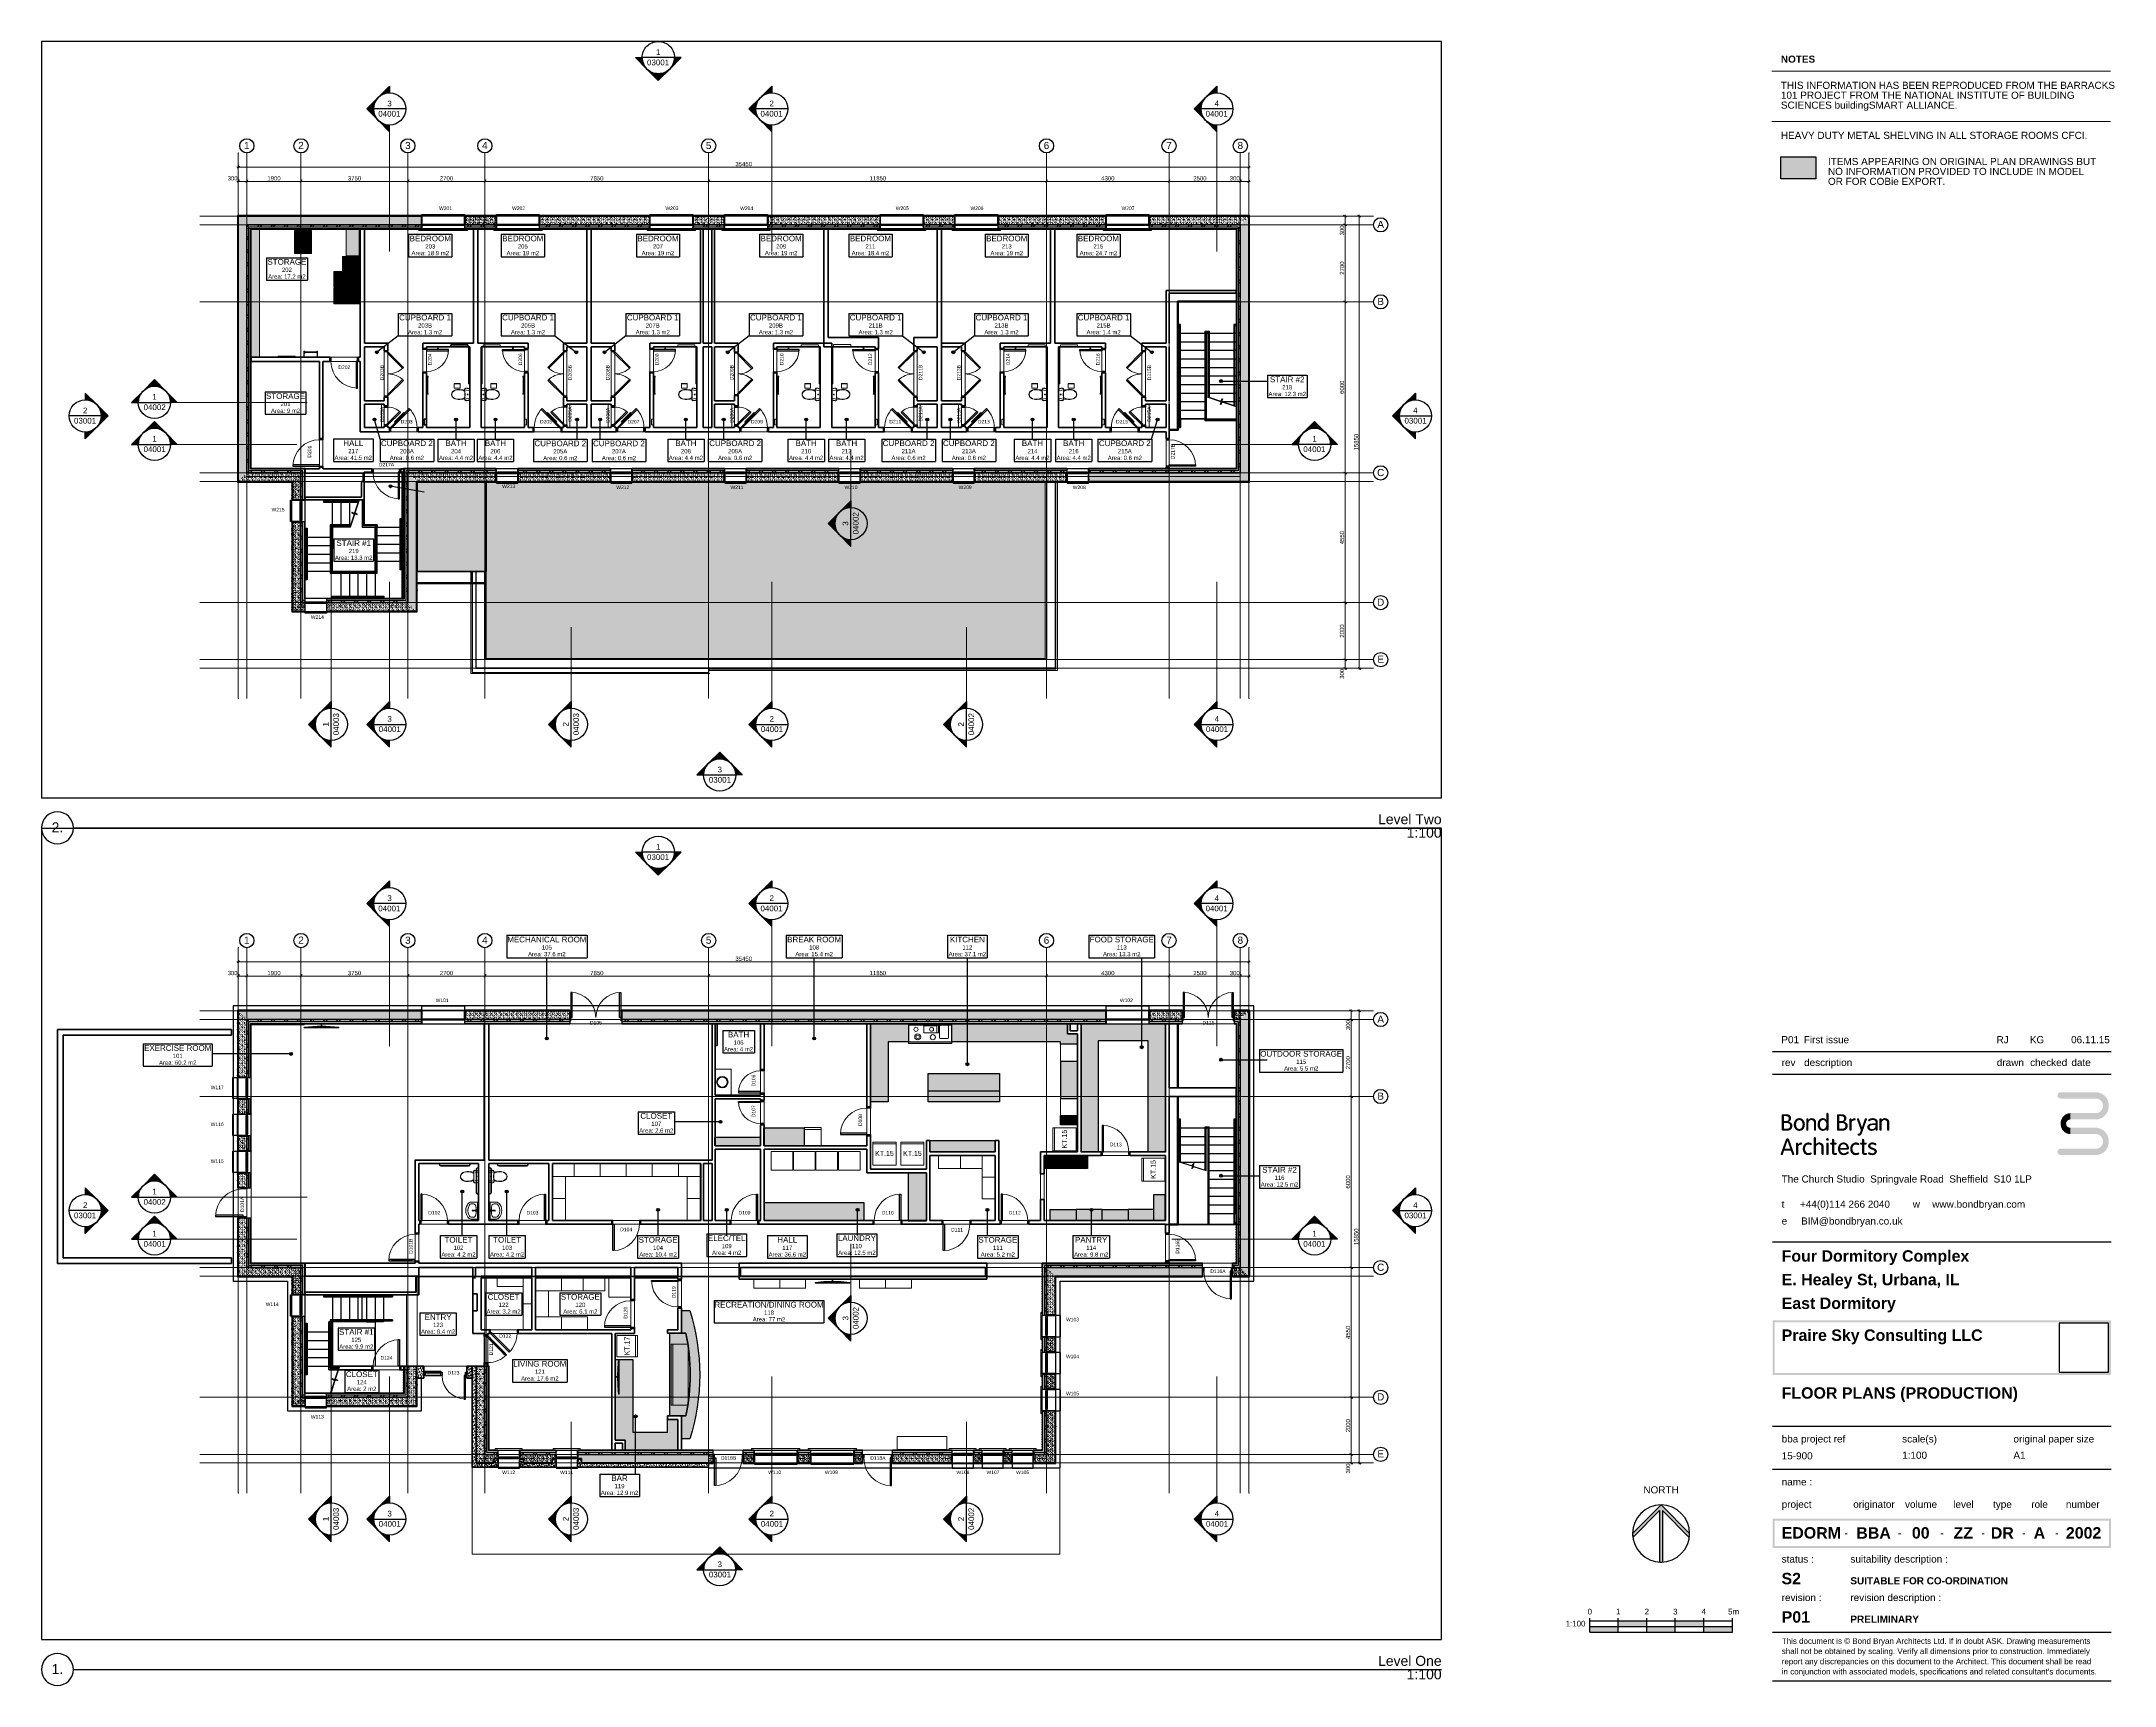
# Paper-space layout '2002 FLOOR PLANS (PRODUCTION)' of a CAD drawing. Header units: millimetres. Extents: x 104 to 831, y 9 to 586.
# The model-space entities are those that its viewports show. They can reach past a viewport. Long polylines and large blocks are cut down to what shows.
import ezdxf
from ezdxf.enums import TextEntityAlignment as Align

# ---------------------------------------------------------------- set-up
doc = ezdxf.new("R2010")
doc.units = ezdxf.units.MM
doc.header["$MEASUREMENT"] = 0
for name, pattern in [('Dashed', [282.222223, 141.111112, -141.111112]), ('Dot & Dashed', [335.138881, 176.388884, -88.194442, 0, -70.555556]), ('Hidden Line', [195.611112, 141.111112, -54.5]), ('Long Dashed', [529.166651, 317.499995, -211.666656]), ('Wipeout_Contour', [1000, 0, -1000])]:
    doc.linetypes.add(name, pattern=pattern)
for name, color, linetype in [('A-Ee_25_10-M_WallsInternal', 7, 'Continuous'), ('A-Ee_40_20-M_GeneralFFAndEInternalFixed', 7, 'Continuous'), ('A-Zz_20_10_90-T_TextWindow', 7, 'Continuous'), ('A-Zz_20_80_10-P_Barscale', 7, 'Continuous'), ('A-Zz_20_80_55-P_NorthPoint', 7, 'Continuous'), ('A-Zz_30_30-P_ExternalReferenceDrawing', 7, 'Continuous'), ('A-Zz_50_10_90-P_BoundarySpace', 7, 'Continuous'), ('A-Zz_60_50_30-P_MarkerElevation', 7, 'Continuous'), ('A-Zz_60_50_80-P_MarkerSection', 7, 'Continuous'), ('New0', 7, 'Continuous'), ('NewA-Ee_25_10-M_WallsExternal', 7, 'Continuous'), ('NewA-Ee_25_10-M_WallsInternal', 7, 'Continuous'), ('NewA-Ee_30_10-M_Roofs', 7, 'Continuous'), ('NewA-Ee_35_10-M_StairsInternal2D', 7, 'Continuous'), ('NewA-Ee_40_20-M_GeneralFFAndEInternalCulinary', 7, 'Continuous'), ('NewA-Ee_40_20-M_GeneralFFAndEInternalEquipment', 7, 'Continuous'), ('NewA-Ee_40_20-M_GeneralFFAndEInternalFixed', 7, 'Continuous'), ('NewA-Ee_40_20-M_GeneralFFAndEInternalSanitary', 7, 'Continuous'), ('NewA-SL-M_SpacesInternal', 7, 'Continuous'), ('NewA-Zz_20_20-D_DimensionGrid', 7, 'Continuous'), ('NewA-Zz_35_40_80-M_GridStructural', 7, 'Continuous'), ('NewA-Zz_50_10_90-P_BoundarySpace', 7, 'Continuous'), ('NewA-Zz_60_50_90-P_VoidOpening', 7, 'Continuous')]:
    doc.layers.add(name, color=color, linetype=linetype)
doc.layers.add('NonPlottable_A-Zz_30_30-P_ExternalReferenceDrawing', color=7, linetype='Continuous', plot=False)
doc.layers.add('NonPlottable_L-Zz_30_30-P_ExternalReference', color=7, linetype='Continuous', plot=False)
doc.styles.add('GENERATED_STYLE_1', font='')
doc.styles.add('GENERATED_STYLE_2', font='')
doc.styles.get('GENERATED_STYLE_1').set_extended_font_data('Arial')
doc.styles.get('GENERATED_STYLE_2').set_extended_font_data('Arial', bold=True)
doc.dimstyles.new('GENERATED_STYLE__1', dxfattribs={"dimtxt": 150, "dimasz": 76, "dimexe": 0.18, "dimexo": 300, "dimgap": 0.09, "dimtad": 1, "dimdec": 0, "dimzin": 0, "dimdsep": 46, "dimtxsty": 'GENERATED_STYLE_1', "dimblk": 'ARROWHEAD_2', "dimblk1": 'ARROWHEAD_2', "dimblk2": 'ARROWHEAD_2', "dimcen": 0.09, "dimclrd": 6, "dimclre": 6, "dimclrt": 7, "dimazin": 0, "dimtfac": 1, "dimtdec": 4, "dimtmove": 0, "dimatfit": 3, "dimfxl": 0, "dimtolj": 1, "dimtzin": 0, "dimarcsym": 0})
doc.dimstyles.new('GENERATED_STYLE__2', dxfattribs={"dimtxt": 150, "dimasz": 76, "dimexe": 0.18, "dimexo": 300, "dimgap": 0.09, "dimtad": 1, "dimtih": 1, "dimtoh": 1, "dimdec": 0, "dimzin": 0, "dimdsep": 46, "dimtxsty": 'GENERATED_STYLE_1', "dimblk": 'ARROWHEAD_2', "dimblk1": 'ARROWHEAD_2', "dimblk2": 'ARROWHEAD_2', "dimcen": 0.09, "dimclrd": 6, "dimclre": 6, "dimclrt": 7, "dimazin": 0, "dimtfac": 1, "dimtdec": 4, "dimtmove": 0, "dimatfit": 3, "dimfxl": 0, "dimtolj": 1, "dimtzin": 0, "dimarcsym": 0})
pattern_1 = [(0, (0, 0), (0, 86.60254), [0, -50]), (0, (25, 43.3), (0, 86.60254), [0, -50])]
pattern_2 = [(45, (0, 0), (-229.8097, 229.8097), []), (45, (-45.96, 45.96), (-229.8097, 229.8097), [])]
pattern_3 = [(0, (0, 0), (0, 311.7692), [30, -150]), (0, (90, 155.9), (0, 311.7692), [30, -150]), (60, (0, 0), (-270, 155.8846), [30, -150]), (60, (180, 0), (-270, 155.8846), [30, -150]), (120, (30, 0), (270, 155.8846), [30, -150]), (120, (210, 0), (270, 155.8846), [30, -150]), (0, (0, 30), (0, 60), [0, -60, 0, -90]), (45, (30, 30), (-42.42641, 42.42641), [0, -45, 0, -75])]
pattern_4 = [(45, (0, 175), (-55.68466, 55.68466), [0, -52.5, 0, -78.75]), (110, (175, 175), (74.0008, 26.93409), [0, -38.5, 0, -66.5])]
pattern_5 = [(0, (59666.91, -1647.22), (0, 86.60254), [0, -50]), (0, (59691.91, -1603.92), (0, 86.60254), [0, -50])]
pattern_6 = [(45, (59666.9, -1647.22), (-229.8097, 229.8097), []), (45, (59620.95, -1601.26), (-229.8097, 229.8097), [])]
pattern_7 = [(0, (59666.9, -1647.22), (0, 311.7692), [30, -150]), (0, (59756.9, -1491.34), (0, 311.7692), [30, -150]), (60, (59666.9, -1647.22), (-270, 155.8846), [30, -150]), (60, (59846.9, -1647.22), (-270, 155.8846), [30, -150]), (120, (59696.9, -1647.22), (270, 155.8846), [30, -150]), (120, (59876.9, -1647.22), (270, 155.8846), [30, -150]), (0, (59666.91, -1617.224), (0, 60), [0, -60, 0, -90]), (45, (59696.91, -1617.224), (-42.42641, 42.42641), [0, -45, 0, -75])]
pattern_8 = [(45, (59666.91, -1472.224), (-55.68466, 55.68466), [0, -52.5, 0, -78.75]), (110, (59841.91, -1472.224), (74.0008, 26.93409), [0, -38.5, 0, -66.5])]

# ---------------------------------------------------------------- blocks, each defined once
blk = doc.blocks.new('Linear Drawing Title 19[1]', base_point=(104.02, 25.59))
at = {"layer": 'A-Zz_30_30-P_ExternalReferenceDrawing', "linetype": 'Continuous'}
blk.add_line((115.22, 14.99), (595.15, 14.99), dxfattribs=at)
for start, end in [(0, 180), (180, 0)]:
    blk.add_arc((109.62, 14.99), 5.6, start, end, dxfattribs=at)
at = {"layer": 'A-Zz_30_30-P_ExternalReferenceDrawing', "style": 'GENERATED_STYLE_1'}
blk.add_attdef('AC_DrawingNumber', text='', height=3.5, dxfattribs=at).set_placement((109.62, 15.19), align=Align.MIDDLE_CENTER)
blk.add_attdef('AC_DrawingName', text='', height=3.5, dxfattribs=at).set_placement((595.15, 19.79), align=Align.TOP_RIGHT)
blk.add_attdef('AC_DrawingScale', text='', height=3.5, dxfattribs=at).set_placement((595.15, 10.53), align=Align.BOTTOM_RIGHT)
blk = doc.blocks.new('Linear Drawing Title 19[2]', base_point=(104.02, 320.78))
at = {"layer": 'A-Zz_30_30-P_ExternalReferenceDrawing', "linetype": 'Continuous'}
blk.add_line((115.22, 310.18), (595.15, 310.18), dxfattribs=at)
for start, end in [(0, 180), (180, 0)]:
    blk.add_arc((109.62, 310.18), 5.6, start, end, dxfattribs=at)
at = {"layer": 'A-Zz_30_30-P_ExternalReferenceDrawing', "style": 'GENERATED_STYLE_1'}
blk.add_attdef('AC_DrawingName', text='', height=3.5, dxfattribs=at).set_placement((595.15, 314.98), align=Align.TOP_RIGHT)
blk.add_attdef('AC_DrawingNumber', text='', height=3.5, dxfattribs=at).set_placement((109.62, 310.38), align=Align.MIDDLE_CENTER)
blk.add_attdef('AC_DrawingScale', text='', height=3.5, dxfattribs=at).set_placement((595.15, 305.72), align=Align.BOTTOM_RIGHT)
blk = doc.blocks.new('North Symbol 19[3]', base_point=(672.13, 62.71))
at = {"layer": 'A-Zz_20_80_55-P_NorthPoint', "linetype": 'Continuous'}
for points in [[(672.13, 72.71), (662.13, 62.71, 0.035137), (662.23, 61.31), (671.63, 70.8), (671.63, 52.73, 0.012506), (672.13, 52.71)], [(672.13, 72.71), (672.13, 52.71, 0.012506), (672.63, 52.73), (672.63, 70.8), (682.03, 61.31, 0.035137), (682.13, 62.71)]]:
    blk.add_hatch(color=256, dxfattribs=at).paths.add_polyline_path(points)
for p, q in [((672.13, 72.71), (662.13, 62.71)), ((662.23, 61.31), (671.63, 70.8)), ((671.63, 70.8), (671.63, 52.73)), ((672.13, 72.71), (682.13, 62.71)), ((682.03, 61.31), (672.63, 70.8)), ((672.63, 70.8), (672.63, 52.73))]:
    blk.add_line(p, q, dxfattribs=at)
for start, end in [(0, 180), (180, 0), (180, 188.04947), (351.95053, 0), (267.13402, 270), (270, 272.86598)]:
    blk.add_arc((672.13, 62.71), 10, start, end, dxfattribs=at)
at = {"layer": 'A-Zz_20_80_55-P_NorthPoint', "style": 'GENERATED_STYLE_1'}
blk.add_attdef('txt', text='', height=2.5, dxfattribs=at).set_placement((672.13, 76.03), align=Align.BOTTOM_CENTER)
blk = doc.blocks.new('Scale bar[4]', base_point=(647.13, 28.06))
at = {"layer": 'A-Zz_20_80_10-P_Barscale', "linetype": 'Continuous'}
for points in [[(657.13, 28.06), (657.13, 30.06), (647.13, 30.06), (647.13, 28.06)], [(667.13, 30.06), (667.13, 32.06), (657.13, 32.06), (657.13, 30.06)], [(677.13, 28.06), (677.13, 30.06), (667.13, 30.06), (667.13, 28.06)], [(687.13, 30.06), (687.13, 32.06), (677.13, 32.06), (677.13, 30.06)], [(697.13, 28.06), (697.13, 30.06), (687.13, 30.06), (687.13, 28.06)]]:
    blk.add_hatch(color=256, dxfattribs=at).paths.add_polyline_path(points)
for p, q in [((647.13, 28.06), (647.13, 33.06)), ((647.13, 32.06), (697.13, 32.06)), ((647.13, 30.06), (697.13, 30.06)), ((657.13, 28.06), (657.13, 33.06)), ((667.13, 28.06), (667.13, 33.06)), ((677.13, 28.06), (677.13, 33.06)), ((687.13, 28.06), (687.13, 33.06)), ((697.13, 28.06), (697.13, 33.06)), ((647.13, 28.06), (697.13, 28.06))]:
    blk.add_line(p, q, dxfattribs=at)
at = {"layer": 'A-Zz_20_80_10-P_Barscale', "style": 'GENERATED_STYLE_1'}
for tag, p in [('DUMMY_16', (657.13, 33.74)), ('DUMMY_19', (687.13, 33.74)), ('Dscale', (642.13, 29.51)), ('DUMMY_15', (647.13, 33.71)), ('DUMMY_17', (667.13, 33.74)), ('DUMMY_18', (677.13, 33.71))]:
    blk.add_attdef(tag, text='', height=2, dxfattribs=at).set_placement(p, align=Align.BOTTOM_CENTER)
blk.add_attdef('DUMMY_20', text='', height=2, dxfattribs=at).set_placement((695.63, 33.71), align=Align.BOTTOM_LEFT)
blk = doc.blocks.new('Beam_1_1', base_point=(28050, 0))
at = {"layer": 'NewA-Ee_25_10-M_WallsExternal', "color": 6, "linetype": 'Hidden Line', "lineweight": 13}
for p, q in [((28050, 6225), (8350, 6225)), ((8350, 6225), (8350, 0)), ((28050, 6225), (28050, 0)), ((28050, 0), (8350, 0))]:
    blk.add_line(p, q, dxfattribs=at)
at = {"layer": 'NewA-Ee_25_10-M_WallsExternal', "color": 251, "linetype": 'Dot & Dashed', "lineweight": 13}
blk.add_line((28050, 0), (8350, 0), dxfattribs=at)
blk = doc.blocks.new('Beam_2_1', base_point=(8392, 3098))
at = {"layer": 'NewA-Ee_25_10-M_WallsExternal', "color": 6, "linetype": 'Hidden Line', "lineweight": 13}
for p, q in [((8392, 6225), (5975, 6225)), ((5975, 6225), (5975, 3092)), ((8392, 6225), (8392, 3092)), ((8392, 3092), (5975, 3092))]:
    blk.add_line(p, q, dxfattribs=at)
at = {"layer": 'NewA-Ee_25_10-M_WallsExternal', "color": 251, "linetype": 'Dot & Dashed', "lineweight": 13}
blk.add_line((8392, 3098), (5975, 3098), dxfattribs=at)
blk = doc.blocks.new('STAIR #2_116_1_1', base_point=(36224, 9772))
at = {"layer": 'NewA-SL-M_SpacesInternal', "color": 253, "linetype": 'Continuous', "lineweight": 13}
for p, q in [((32674, 12550), (32674, 8050)), ((34700, 12550), (32674, 12550)), ((34700, 6700), (34700, 12550)), ((32674, 8050), (32350, 8050)), ((32350, 8050), (32350, 6700)), ((32350, 6700), (34700, 6700))]:
    blk.add_line(p, q, dxfattribs=at)
at = {"layer": 'NewA-SL-M_SpacesInternal', "linetype": 'Continuous'}
for p, q in [((35528, 10126), (35528, 9811)), ((35528, 10126), (36920, 10126)), ((35528, 9811), (35528, 9576)), ((35528, 9576), (35528, 9340)), ((36920, 10126), (36920, 9811)), ((36920, 9811), (36920, 9576)), ((36920, 9576), (36920, 9340)), ((35528, 9340), (36920, 9340))]:
    blk.add_line(p, q, dxfattribs=at)
at = {"layer": 'NewA-SL-M_SpacesInternal', "color": 5, "lineweight": 70, "style": 'GENERATED_STYLE_1'}
for tag, height, p in [('ROOM_NAME', 200, (36224, 10080)), ('ROOM_NUMBER', 150, (36224, 9777)), ('adj_text', 150, (36224, 9541))]:
    blk.add_attdef(tag, text='', height=height, dxfattribs=at).set_placement(p, align=Align.TOP_CENTER)
blk = doc.blocks.new('Door 19')
at = {"layer": 'NewA-Ee_25_10-M_WallsInternal', "linetype": 'Continuous'}
for p, q in [((420, 0), (420, 930)), ((420, 930), (465, 930)), ((465, 930), (465, 0)), ((-465, 0), (-505, 0)), ((-505, 0), (-505, -125)), ((-465, -125), (-465, 0)), ((465, 0), (420, 0)), ((505, 0), (465, 0)), ((465, 0), (465, -125)), ((505, -125), (505, 0)), ((-505, -125), (-465, -125)), ((465, -125), (505, -125))]:
    blk.add_line(p, q, dxfattribs=at)
at = {"layer": 'NewA-Ee_25_10-M_WallsInternal', "color": 92, "linetype": 'Continuous', "lineweight": 35}
for p, q in [((-505, 0), (-505, -125)), ((505, 0), (505, -125))]:
    blk.add_line(p, q, dxfattribs=at)
at = {"layer": 'NewA-Ee_25_10-M_WallsInternal', "color": 6, "linetype": 'Continuous', "lineweight": 13}
blk.add_arc((465, 0), 930, 90, 180, dxfattribs=at)
blk = doc.blocks.new('D Marker 19')
at = {"layer": 'NewA-Ee_25_10-M_WallsInternal', "style": 'GENERATED_STYLE_1'}
blk.add_attdef('AC_WIDO_ID', text='', height=125, dxfattribs=at).set_placement((-262, 95), align=Align.BOTTOM_LEFT)
blk = doc.blocks.new('Wall_1_1', base_point=(5650, 3093))
at = {"layer": 'NewA-Ee_25_10-M_WallsInternal', "color": 92, "linetype": 'Continuous', "lineweight": 35}
for p, q in [((4390, 3093), (4390, 2968)), ((5400, 3093), (5400, 2968))]:
    blk.add_line(p, q, dxfattribs=at)
at = {"layer": 'NewA-Ee_25_10-M_WallsInternal', "color": 92, "linetype": 'Continuous', "lineweight": 35, "flags": 128}
for points in [[(2875, 2968), (4390, 2968)], [(4390, 3093), (3000, 3093)], [(5650, 3093), (5400, 3093)], [(5400, 2968), (5650, 2968)], [(5650, 2968), (5650, 3093)]]:
    blk.add_lwpolyline(points, dxfattribs=at)
at = {"layer": 'NewA-Ee_25_10-M_WallsInternal', "linetype": 'Continuous', "zscale": 1000}
blk.add_blockref('Door 19', (4895, 3093), dxfattribs=at)
at = {"layer": 'NewA-Ee_25_10-M_WallsInternal'}
ref = blk.add_blockref('D Marker 19', (4895, 2968), dxfattribs=dict(at, rotation=180))
ref.add_attrib('AC_WIDO_ID', 'D124', dxfattribs={"color": 7, "height": 125, "rotation": 360, "style": 'GENERATED_STYLE_1'}).set_placement((4690, 3282), align=Align.BOTTOM_LEFT)
blk = doc.blocks.new('Wall_2_1', base_point=(3000, 3093))
at = {"layer": 'NewA-Ee_25_10-M_WallsInternal', "color": 92, "linetype": 'Continuous', "lineweight": 35, "flags": 128}
for points in [[(3000, 4643), (2875, 4643)], [(2875, 4643), (2875, 2968)], [(3000, 3093), (3000, 4643)]]:
    blk.add_lwpolyline(points, dxfattribs=at)
blk = doc.blocks.new('STORAGE_111_2_1', base_point=(26344, 7316))
at = {"layer": 'NewA-SL-M_SpacesInternal', "color": 253, "linetype": 'Continuous', "lineweight": 13}
for p, q in [((26250, 10480), (23963, 10480)), ((23963, 10480), (23963, 8200)), ((26250, 8200), (26250, 10480)), ((23963, 8200), (26250, 8200))]:
    blk.add_line(p, q, dxfattribs=at)
at = {"layer": 'NewA-SL-M_SpacesInternal', "linetype": 'Continuous'}
for p, q in [((25626, 7670), (25626, 7355)), ((25626, 7670), (27062, 7670)), ((25626, 7355), (25626, 7120)), ((27062, 7670), (27062, 7355)), ((27062, 7355), (27062, 7120)), ((25626, 7120), (25626, 6884)), ((25626, 6884), (27062, 6884)), ((27062, 7120), (27062, 6884))]:
    blk.add_line(p, q, dxfattribs=at)
at = {"layer": 'NewA-SL-M_SpacesInternal', "color": 5, "lineweight": 70, "style": 'GENERATED_STYLE_1'}
for tag, height, p in [('ROOM_NAME', 200, (26344, 7624)), ('ROOM_NUMBER', 150, (26344, 7321)), ('adj_text', 150, (26344, 7085))]:
    blk.add_attdef(tag, text='', height=height, dxfattribs=at).set_placement(p, align=Align.TOP_CENTER)
blk = doc.blocks.new('LAUNDRY_110_3_1', base_point=(21401, 7375))
at = {"layer": 'NewA-SL-M_SpacesInternal', "color": 253, "linetype": 'Continuous', "lineweight": 13}
for p, q in [((21751, 10698), (18150, 10698)), ((18150, 10698), (18150, 8200)), ((21751, 9877), (21751, 10698)), ((23838, 9878), (21751, 9877)), ((23838, 8200), (23838, 9878)), ((18150, 8200), (23838, 8200))]:
    blk.add_line(p, q, dxfattribs=at)
at = {"layer": 'NewA-SL-M_SpacesInternal', "linetype": 'Continuous'}
for p, q in [((20698, 7729), (20698, 7415)), ((20698, 7729), (22104, 7729)), ((20698, 7415), (20698, 7179)), ((22104, 7729), (22104, 7415)), ((22104, 7415), (22104, 7179)), ((20698, 7179), (20698, 6943)), ((20698, 6943), (22104, 6943)), ((22104, 7179), (22104, 6943))]:
    blk.add_line(p, q, dxfattribs=at)
at = {"layer": 'NewA-SL-M_SpacesInternal', "color": 5, "lineweight": 70, "style": 'GENERATED_STYLE_1'}
for tag, height, p in [('ROOM_NAME', 200, (21401, 7683)), ('ROOM_NUMBER', 150, (21401, 7380)), ('adj_text', 150, (21401, 7145))]:
    blk.add_attdef(tag, text='', height=height, dxfattribs=at).set_placement(p, align=Align.TOP_CENTER)
blk = doc.blocks.new('BREAK ROOM_108_4_1', base_point=(19901, 17849))
at = {"layer": 'NewA-SL-M_SpacesInternal', "linetype": 'Continuous'}
for p, q in [((18921, 18203), (18921, 17889)), ((18921, 18203), (20881, 18203)), ((20881, 18203), (20881, 17889)), ((18921, 17889), (18921, 17653)), ((18921, 17653), (18921, 17417)), ((20881, 17889), (20881, 17653)), ((20881, 17653), (20881, 17417)), ((18921, 17417), (20881, 17417))]:
    blk.add_line(p, q, dxfattribs=at)
at = {"layer": 'NewA-SL-M_SpacesInternal', "color": 253, "linetype": 'Continuous', "lineweight": 13}
for p, q in [((21751, 15100), (18150, 15100)), ((18150, 15100), (18150, 10823)), ((21751, 10823), (21751, 15100)), ((18150, 10823), (21751, 10823))]:
    blk.add_line(p, q, dxfattribs=at)
at = {"layer": 'NewA-SL-M_SpacesInternal', "color": 5, "lineweight": 70, "style": 'GENERATED_STYLE_1'}
for tag, height, p in [('ROOM_NAME', 200, (19901, 18157)), ('ROOM_NUMBER', 150, (19901, 17854)), ('adj_text', 150, (19901, 17619))]:
    blk.add_attdef(tag, text='', height=height, dxfattribs=at).set_placement(p, align=Align.TOP_CENTER)
blk = doc.blocks.new('KITCHEN_112_5_1', base_point=(25276, 17849))
at = {"layer": 'NewA-SL-M_SpacesInternal', "linetype": 'Continuous'}
for p, q in [((24580, 18203), (24580, 17889)), ((24580, 18203), (25972, 18203)), ((25972, 18203), (25972, 17889)), ((24580, 17889), (24580, 17653)), ((24580, 17653), (24580, 17417)), ((25972, 17889), (25972, 17653)), ((25972, 17653), (25972, 17417)), ((24580, 17417), (25972, 17417))]:
    blk.add_line(p, q, dxfattribs=at)
at = {"layer": 'NewA-SL-M_SpacesInternal', "color": 253, "linetype": 'Continuous', "lineweight": 13}
for p, q in [((21876, 15100), (21876, 10003)), ((28784, 15100), (21876, 15100)), ((28784, 14750), (28784, 15100)), ((29139, 14750), (28784, 14750)), ((29139, 10605), (29139, 14750)), ((23838, 10003), (23838, 11003)), ((23838, 11003), (23963, 11003)), ((23963, 11003), (23963, 10605)), ((26250, 10605), (26250, 11003)), ((26250, 11003), (26375, 11003)), ((26375, 11003), (26375, 8200)), ((23963, 10605), (26250, 10605)), ((27840, 8200), (27840, 10605)), ((27840, 10605), (29139, 10605)), ((21876, 10003), (23838, 10003)), ((26375, 8200), (27840, 8200))]:
    blk.add_line(p, q, dxfattribs=at)
at = {"layer": 'NewA-SL-M_SpacesInternal', "color": 5, "lineweight": 70, "style": 'GENERATED_STYLE_1'}
for tag, height, p in [('ROOM_NAME', 200, (25276, 18157)), ('ROOM_NUMBER', 150, (25276, 17854)), ('adj_text', 150, (25276, 17619))]:
    blk.add_attdef(tag, text='', height=height, dxfattribs=at).set_placement(p, align=Align.TOP_CENTER)
blk = doc.blocks.new('PANTRY_114_6_1', base_point=(29619, 7316))
at = {"layer": 'NewA-SL-M_SpacesInternal', "color": 253, "linetype": 'Continuous', "lineweight": 13}
for p, q in [((32225, 10480), (27965, 10480)), ((27965, 10480), (27965, 8200)), ((32225, 8200), (32225, 10480)), ((27965, 8200), (32225, 8200))]:
    blk.add_line(p, q, dxfattribs=at)
at = {"layer": 'NewA-SL-M_SpacesInternal', "linetype": 'Continuous'}
for p, q in [((28980, 7670), (28980, 7355)), ((28980, 7670), (30258, 7670)), ((28980, 7355), (28980, 7120)), ((30258, 7670), (30258, 7355)), ((30258, 7355), (30258, 7120)), ((28980, 7120), (28980, 6884)), ((28980, 6884), (30258, 6884)), ((30258, 7120), (30258, 6884))]:
    blk.add_line(p, q, dxfattribs=at)
at = {"layer": 'NewA-SL-M_SpacesInternal', "color": 5, "lineweight": 70, "style": 'GENERATED_STYLE_1'}
for tag, height, p in [('ROOM_NAME', 200, (29619, 7624)), ('ROOM_NUMBER', 150, (29619, 7321)), ('adj_text', 150, (29619, 7085))]:
    blk.add_attdef(tag, text='', height=height, dxfattribs=at).set_placement(p, align=Align.TOP_CENTER)
blk = doc.blocks.new('FOOD STORAGE_113_7_1', base_point=(30691, 17849))
at = {"layer": 'NewA-SL-M_SpacesInternal', "linetype": 'Continuous'}
for p, q in [((29539, 18203), (29539, 17889)), ((29539, 18203), (31843, 18203)), ((31843, 18203), (31843, 17889)), ((29539, 17889), (29539, 17653)), ((29539, 17653), (29539, 17417)), ((31843, 17889), (31843, 17653)), ((31843, 17653), (31843, 17417)), ((29539, 17417), (31843, 17417))]:
    blk.add_line(p, q, dxfattribs=at)
at = {"layer": 'NewA-SL-M_SpacesInternal', "color": 253, "linetype": 'Continuous', "lineweight": 13}
for p, q in [((29264, 15100), (29264, 10605)), ((32225, 15100), (29264, 15100)), ((32225, 10605), (32225, 15100)), ((29264, 10605), (32225, 10605))]:
    blk.add_line(p, q, dxfattribs=at)
at = {"layer": 'NewA-SL-M_SpacesInternal', "color": 5, "lineweight": 70, "style": 'GENERATED_STYLE_1'}
for tag, height, p in [('ROOM_NAME', 200, (30691, 18157)), ('ROOM_NUMBER', 150, (30691, 17854)), ('adj_text', 150, (30691, 17619))]:
    blk.add_attdef(tag, text='', height=height, dxfattribs=at).set_placement(p, align=Align.TOP_CENTER)
blk = doc.blocks.new('OUTDOOR STORAGE_115_8_1', base_point=(36985, 13841))
at = {"layer": 'NewA-SL-M_SpacesInternal', "color": 253, "linetype": 'Continuous', "lineweight": 13}
for p, q in [((34700, 15100), (32350, 15100)), ((32350, 15100), (32350, 12850)), ((34700, 12850), (34700, 15100)), ((32350, 12850), (34700, 12850))]:
    blk.add_line(p, q, dxfattribs=at)
at = {"layer": 'NewA-SL-M_SpacesInternal', "linetype": 'Continuous'}
for p, q in [((35528, 14194), (35528, 13880)), ((35528, 14194), (38442, 14194)), ((35528, 13880), (35528, 13644)), ((38442, 14194), (38442, 13880)), ((38442, 13880), (38442, 13644)), ((35528, 13644), (35528, 13409)), ((35528, 13409), (38442, 13409)), ((38442, 13644), (38442, 13409))]:
    blk.add_line(p, q, dxfattribs=at)
at = {"layer": 'NewA-SL-M_SpacesInternal', "color": 5, "lineweight": 70, "style": 'GENERATED_STYLE_1'}
for tag, height, p in [('ROOM_NAME', 200, (36985, 14149)), ('ROOM_NUMBER', 150, (36985, 13846)), ('adj_text', 150, (36985, 13610))]:
    blk.add_attdef(tag, text='', height=height, dxfattribs=at).set_placement(p, align=Align.TOP_CENTER)
blk = doc.blocks.new('HALL_117_9_1', base_point=(18959, 7316))
at = {"layer": 'NewA-SL-M_SpacesInternal', "color": 253, "linetype": 'Continuous', "lineweight": 13}
for p, q in [((32225, 8075), (6032, 8075)), ((6032, 8075), (6032, 6700)), ((32225, 6700), (32225, 8075)), ((6032, 6700), (6033, 6700)), ((6033, 6700), (27900, 6700)), ((27900, 6700), (32225, 6700))]:
    blk.add_line(p, q, dxfattribs=at)
at = {"layer": 'NewA-SL-M_SpacesInternal', "linetype": 'Continuous'}
for p, q in [((18263, 7670), (18263, 7355)), ((18263, 7670), (19655, 7670)), ((18263, 7355), (18263, 7120)), ((19655, 7670), (19655, 7355)), ((19655, 7355), (19655, 7120)), ((18263, 7120), (18263, 6884)), ((18263, 6884), (19655, 6884)), ((19655, 7120), (19655, 6884))]:
    blk.add_line(p, q, dxfattribs=at)
at = {"layer": 'NewA-SL-M_SpacesInternal', "color": 5, "lineweight": 70, "style": 'GENERATED_STYLE_1'}
for tag, height, p in [('ROOM_NAME', 200, (18959, 7624)), ('ROOM_NUMBER', 150, (18959, 7321)), ('adj_text', 150, (18959, 7085))]:
    blk.add_attdef(tag, text='', height=height, dxfattribs=at).set_placement(p, align=Align.TOP_CENTER)
blk = doc.blocks.new('ELEC_TEL_109_10_1', base_point=(16834, 7375))
at = {"layer": 'NewA-SL-M_SpacesInternal', "color": 253, "linetype": 'Continuous', "lineweight": 13}
for p, q in [((16425, 10698), (16425, 8200)), ((18025, 10698), (16425, 10698)), ((18025, 8200), (18025, 10698)), ((16425, 8200), (18025, 8200))]:
    blk.add_line(p, q, dxfattribs=at)
at = {"layer": 'NewA-SL-M_SpacesInternal', "linetype": 'Continuous'}
for p, q in [((16136, 7729), (16136, 7415)), ((16136, 7729), (17532, 7729)), ((16136, 7415), (16136, 7179)), ((17532, 7729), (17532, 7415)), ((17532, 7415), (17532, 7179)), ((16136, 7179), (16136, 6943)), ((16136, 6943), (17532, 6943)), ((17532, 7179), (17532, 6943))]:
    blk.add_line(p, q, dxfattribs=at)
at = {"layer": 'NewA-SL-M_SpacesInternal', "color": 5, "lineweight": 70, "style": 'GENERATED_STYLE_1'}
for tag, height, p in [('ROOM_NAME', 200, (16834, 7683)), ('ROOM_NUMBER', 150, (16834, 7380)), ('adj_text', 150, (16834, 7145))]:
    blk.add_attdef(tag, text='', height=height, dxfattribs=at).set_placement(p, align=Align.TOP_CENTER)
blk = doc.blocks.new('CLOSET_107_11_1', base_point=(14364, 11664))
at = {"layer": 'NewA-SL-M_SpacesInternal', "color": 253, "linetype": 'Continuous', "lineweight": 13}
for p, q in [((16425, 12473), (16425, 10823)), ((18025, 12473), (16425, 12473)), ((18025, 10823), (18025, 12473)), ((16425, 10823), (18025, 10823))]:
    blk.add_line(p, q, dxfattribs=at)
at = {"layer": 'NewA-SL-M_SpacesInternal', "linetype": 'Continuous'}
for p, q in [((13725, 12017), (13725, 11703)), ((13725, 12017), (15002, 12017)), ((13725, 11703), (13725, 11467)), ((15002, 12017), (15002, 11703)), ((15002, 11703), (15002, 11467)), ((13725, 11467), (13725, 11231)), ((13725, 11231), (15002, 11231)), ((15002, 11467), (15002, 11231))]:
    blk.add_line(p, q, dxfattribs=at)
at = {"layer": 'NewA-SL-M_SpacesInternal', "color": 5, "lineweight": 70, "style": 'GENERATED_STYLE_1'}
for tag, height, p in [('ROOM_NAME', 200, (14364, 11971)), ('ROOM_NUMBER', 150, (14364, 11669)), ('adj_text', 150, (14364, 11433))]:
    blk.add_attdef(tag, text='', height=height, dxfattribs=at).set_placement(p, align=Align.TOP_CENTER)
blk = doc.blocks.new('BATH_106_12_1', base_point=(17250, 14513))
at = {"layer": 'NewA-SL-M_SpacesInternal', "color": 253, "linetype": 'Continuous', "lineweight": 13}
for p, q in [((16425, 15100), (16425, 12598)), ((18025, 15100), (16425, 15100)), ((18025, 12598), (18025, 15100)), ((16425, 12598), (18025, 12598))]:
    blk.add_line(p, q, dxfattribs=at)
at = {"layer": 'NewA-SL-M_SpacesInternal', "linetype": 'Continuous'}
for p, q in [((16697, 14867), (16697, 14553)), ((16697, 14867), (17803, 14867)), ((16697, 14553), (16697, 14317)), ((17803, 14867), (17803, 14553)), ((17803, 14553), (17803, 14317)), ((16697, 14317), (16697, 14081)), ((16697, 14081), (17803, 14081)), ((17803, 14317), (17803, 14081))]:
    blk.add_line(p, q, dxfattribs=at)
at = {"layer": 'NewA-SL-M_SpacesInternal', "color": 5, "lineweight": 70, "style": 'GENERATED_STYLE_1'}
for tag, height, p in [('ROOM_NAME', 200, (17250, 14821)), ('ROOM_NUMBER', 150, (17250, 14518)), ('adj_text', 150, (17250, 14283))]:
    blk.add_attdef(tag, text='', height=height, dxfattribs=at).set_placement(p, align=Align.TOP_CENTER)
blk = doc.blocks.new('MECHANICAL ROOM_105_13_1', base_point=(10525, 17849))
at = {"layer": 'NewA-SL-M_SpacesInternal', "linetype": 'Continuous'}
for p, q in [((9116, 18203), (9116, 17889)), ((9116, 18203), (11934, 18203)), ((11934, 18203), (11934, 17889)), ((9116, 17889), (9116, 17653)), ((9116, 17653), (9116, 17417)), ((11934, 17889), (11934, 17653)), ((11934, 17653), (11934, 17417)), ((9116, 17417), (11934, 17417))]:
    blk.add_line(p, q, dxfattribs=at)
at = {"layer": 'NewA-SL-M_SpacesInternal', "color": 253, "linetype": 'Continuous', "lineweight": 13}
for p, q in [((16325, 15100), (8493, 15100)), ((8493, 15100), (8493, 10323)), ((16325, 10323), (16325, 15100)), ((8493, 10323), (16325, 10323))]:
    blk.add_line(p, q, dxfattribs=at)
at = {"layer": 'NewA-SL-M_SpacesInternal', "color": 5, "lineweight": 70, "style": 'GENERATED_STYLE_1'}
for tag, height, p in [('ROOM_NAME', 200, (10525, 18157)), ('ROOM_NUMBER', 150, (10525, 17854)), ('adj_text', 150, (10525, 17619))]:
    blk.add_attdef(tag, text='', height=height, dxfattribs=at).set_placement(p, align=Align.TOP_CENTER)
blk = doc.blocks.new('STORAGE_104_14_1', base_point=(14426, 7317))
at = {"layer": 'NewA-SL-M_SpacesInternal', "color": 253, "linetype": 'Continuous', "lineweight": 13}
for p, q in [((15925, 10198), (10718, 10198)), ((10718, 10198), (10718, 8200)), ((15925, 8200), (15925, 10198)), ((10718, 8200), (15925, 8200))]:
    blk.add_line(p, q, dxfattribs=at)
at = {"layer": 'NewA-SL-M_SpacesInternal', "linetype": 'Continuous'}
for p, q in [((13708, 7671), (13708, 7356)), ((13708, 7671), (15144, 7671)), ((13708, 7356), (13708, 7121)), ((15144, 7671), (15144, 7356)), ((15144, 7356), (15144, 7121)), ((13708, 7121), (13708, 6885)), ((13708, 6885), (15144, 6885)), ((15144, 7121), (15144, 6885))]:
    blk.add_line(p, q, dxfattribs=at)
at = {"layer": 'NewA-SL-M_SpacesInternal', "color": 5, "lineweight": 70, "style": 'GENERATED_STYLE_1'}
for tag, height, p in [('ROOM_NAME', 200, (14426, 7625)), ('ROOM_NUMBER', 150, (14426, 7322)), ('adj_text', 150, (14426, 7086))]:
    blk.add_attdef(tag, text='', height=height, dxfattribs=at).set_placement(p, align=Align.TOP_CENTER)
blk = doc.blocks.new('TOILET_103_15_1', base_point=(9130, 7317))
at = {"layer": 'NewA-SL-M_SpacesInternal', "color": 253, "linetype": 'Continuous', "lineweight": 13}
for p, q in [((10593, 10198), (8492, 10198)), ((8492, 10198), (8492, 8200)), ((10593, 8200), (10593, 10198)), ((8492, 8200), (10593, 8200))]:
    blk.add_line(p, q, dxfattribs=at)
at = {"layer": 'NewA-SL-M_SpacesInternal', "linetype": 'Continuous'}
for p, q in [((8491, 7671), (8491, 7356)), ((8491, 7671), (9769, 7671)), ((8491, 7356), (8491, 7121)), ((9769, 7671), (9769, 7356)), ((9769, 7356), (9769, 7121)), ((8491, 7121), (8491, 6885)), ((8491, 6885), (9769, 6885)), ((9769, 7121), (9769, 6885))]:
    blk.add_line(p, q, dxfattribs=at)
at = {"layer": 'NewA-SL-M_SpacesInternal', "color": 5, "lineweight": 70, "style": 'GENERATED_STYLE_1'}
for tag, height, p in [('ROOM_NAME', 200, (9130, 7625)), ('ROOM_NUMBER', 150, (9130, 7322)), ('adj_text', 150, (9130, 7086))]:
    blk.add_attdef(tag, text='', height=height, dxfattribs=at).set_placement(p, align=Align.TOP_CENTER)
blk = doc.blocks.new('TOILET_102_16_1', base_point=(7425, 7317))
at = {"layer": 'NewA-SL-M_SpacesInternal', "color": 253, "linetype": 'Continuous', "lineweight": 13}
for p, q in [((8132, 10198), (6032, 10198)), ((6032, 10198), (6032, 8200)), ((8132, 8200), (8132, 10198)), ((6032, 8200), (8132, 8200))]:
    blk.add_line(p, q, dxfattribs=at)
at = {"layer": 'NewA-SL-M_SpacesInternal', "linetype": 'Continuous'}
for p, q in [((6787, 7671), (6787, 7356)), ((6787, 7671), (8064, 7671)), ((6787, 7356), (6787, 7121)), ((8064, 7671), (8064, 7356)), ((8064, 7356), (8064, 7121)), ((6787, 7121), (6787, 6885)), ((6787, 6885), (8064, 6885)), ((8064, 7121), (8064, 6885))]:
    blk.add_line(p, q, dxfattribs=at)
at = {"layer": 'NewA-SL-M_SpacesInternal', "color": 5, "lineweight": 70, "style": 'GENERATED_STYLE_1'}
for tag, height, p in [('ROOM_NAME', 200, (7425, 7625)), ('ROOM_NUMBER', 150, (7425, 7322)), ('adj_text', 150, (7425, 7086))]:
    blk.add_attdef(tag, text='', height=height, dxfattribs=at).set_placement(p, align=Align.TOP_CENTER)
blk = doc.blocks.new('EXERCISE ROOM_101_17_1', base_point=(-2422, 14043))
at = {"layer": 'NewA-SL-M_SpacesInternal', "color": 253, "linetype": 'Continuous', "lineweight": 13}
for p, q in [((8343, 15100), (150, 15100)), ((150, 15100), (150, 6700)), ((8343, 10323), (8343, 15100)), ((5907, 6700), (5907, 10323)), ((5907, 10323), (8343, 10323)), ((150, 6700), (2050, 6700)), ((2050, 6700), (5907, 6700))]:
    blk.add_line(p, q, dxfattribs=at)
at = {"layer": 'NewA-SL-M_SpacesInternal', "linetype": 'Continuous'}
for p, q in [((-3631, 14397), (-3631, 14082)), ((-3631, 14397), (-1214, 14397)), ((-3631, 14082), (-3631, 13847)), ((-3631, 13847), (-3631, 13611)), ((-1214, 14397), (-1214, 14082)), ((-1214, 14082), (-1214, 13847)), ((-1214, 13847), (-1214, 13611)), ((-3631, 13611), (-1214, 13611))]:
    blk.add_line(p, q, dxfattribs=at)
at = {"layer": 'NewA-SL-M_SpacesInternal', "color": 5, "lineweight": 70, "style": 'GENERATED_STYLE_1'}
for tag, height, p in [('ROOM_NAME', 200, (-2422, 14351)), ('ROOM_NUMBER', 150, (-2422, 14048)), ('adj_text', 150, (-2422, 13812))]:
    blk.add_attdef(tag, text='', height=height, dxfattribs=at).set_placement(p, align=Align.TOP_CENTER)
blk = doc.blocks.new('RECREATION_DINING ROOM_118_18_1', base_point=(18506, 5622))
at = {"layer": 'NewA-SL-M_SpacesInternal', "color": 253, "linetype": 'Continuous', "lineweight": 13}
for p, q in [((17274, 6550), (15250, 6550)), ((15250, 6550), (15250, 4248)), ((17274, 6144), (17274, 6550)), ((27900, 6550), (25956, 6550)), ((25956, 6550), (25956, 6144)), ((27900, 150), (27900, 6550)), ((25956, 6144), (17274, 6144)), ((15250, 4248), (15401, 4248)), ((15401, 1348), (15250, 1348)), ((15250, 1348), (15250, 150)), ((15250, 150), (16200, 150)), ((16200, 150), (27900, 150))]:
    blk.add_line(p, q, dxfattribs=at)
at = {"layer": 'NewA-SL-M_SpacesInternal', "linetype": 'Continuous'}
for p, q in [((16396, 5395), (16396, 5081)), ((16396, 5395), (20239, 5395)), ((20239, 5395), (20239, 5081)), ((16396, 5081), (16396, 4845)), ((16396, 4845), (16396, 4609)), ((16396, 4609), (20239, 4609)), ((20239, 5081), (20239, 4845)), ((20239, 4845), (20239, 4609))]:
    blk.add_line(p, q, dxfattribs=at)
at = {"layer": 'NewA-SL-M_SpacesInternal', "color": 253, "linetype": 'Continuous', "lineweight": 13}
blk.add_arc((8431, 2798), 7119, 348.24578, 11.75422, dxfattribs=at)
at = {"layer": 'NewA-SL-M_SpacesInternal', "color": 5, "lineweight": 70, "style": 'GENERATED_STYLE_1'}
for tag, height, p in [('ROOM_NAME', 200, (18317, 5349)), ('ROOM_NUMBER', 150, (18317, 5046)), ('adj_text', 150, (18317, 4811))]:
    blk.add_attdef(tag, text='', height=height, dxfattribs=at).set_placement(p, align=Align.TOP_CENTER)
blk = doc.blocks.new('BAR_119_19_1', base_point=(13074, -1044))
at = {"layer": 'NewA-SL-M_SpacesInternal', "color": 253, "linetype": 'Continuous', "lineweight": 13}
for p, q in [((15125, 6196), (13600, 6196)), ((13600, 6196), (13600, 4242)), ((15125, 4372), (15125, 6196)), ((14759, 4247), (14759, 4372)), ((14759, 4372), (15125, 4372)), ((12924, 4242), (12924, 497)), ((13600, 4242), (12924, 4242)), ((15125, 4247), (14759, 4247)), ((15250, 4248), (15125, 4248)), ((15125, 4248), (15125, 4247)), ((15401, 4248), (15250, 4248)), ((14759, 1223), (14759, 1348)), ((14759, 1348), (15250, 1348)), ((15125, 1223), (14759, 1223)), ((15125, 150), (15125, 1223)), ((15250, 1348), (15401, 1348)), ((12924, 497), (13275, 497)), ((13275, 497), (13275, 150)), ((13275, 150), (15125, 150))]:
    blk.add_line(p, q, dxfattribs=at)
at = {"layer": 'NewA-SL-M_SpacesInternal', "linetype": 'Continuous'}
for p, q in [((12378, -690), (12378, -1004)), ((12378, -690), (13770, -690)), ((13770, -690), (13770, -1004)), ((12378, -1004), (12378, -1240)), ((12378, -1240), (12378, -1476)), ((13770, -1004), (13770, -1240)), ((13770, -1240), (13770, -1476)), ((12378, -1476), (13770, -1476))]:
    blk.add_line(p, q, dxfattribs=at)
at = {"layer": 'NewA-SL-M_SpacesInternal', "color": 253, "linetype": 'Continuous', "lineweight": 13}
blk.add_arc((8431, 2798), 7119, 348.24578, 11.75422, dxfattribs=at)
at = {"layer": 'NewA-SL-M_SpacesInternal', "color": 5, "lineweight": 70, "style": 'GENERATED_STYLE_1'}
for tag, height, p in [('ROOM_NAME', 200, (13074, -736)), ('ROOM_NUMBER', 150, (13074, -1039)), ('adj_text', 150, (13074, -1274))]:
    blk.add_attdef(tag, text='', height=height, dxfattribs=at).set_placement(p, align=Align.TOP_CENTER)
blk = doc.blocks.new('LIVING ROOM_121_20_1', base_point=(10280, 2969))
at = {"layer": 'NewA-SL-M_SpacesInternal', "color": 253, "linetype": 'Continuous', "lineweight": 13}
for p, q in [((12799, 4242), (8456, 4242)), ((8456, 4242), (8456, 3092)), ((12799, 150), (12799, 4242)), ((8456, 3092), (8500, 3092)), ((8500, 3092), (8500, 150)), ((8500, 150), (12799, 150))]:
    blk.add_line(p, q, dxfattribs=at)
at = {"layer": 'NewA-SL-M_SpacesInternal', "linetype": 'Continuous'}
for p, q in [((9315, 3322), (9315, 3008)), ((9315, 3322), (11244, 3322)), ((9315, 3008), (9315, 2772)), ((11244, 3322), (11244, 3008)), ((11244, 3008), (11244, 2772)), ((9315, 2772), (9315, 2537)), ((9315, 2537), (11244, 2537)), ((11244, 2772), (11244, 2537))]:
    blk.add_line(p, q, dxfattribs=at)
at = {"layer": 'NewA-SL-M_SpacesInternal', "color": 5, "lineweight": 70, "style": 'GENERATED_STYLE_1'}
for tag, height, p in [('ROOM_NAME', 200, (10280, 3277)), ('ROOM_NUMBER', 150, (10280, 2974)), ('adj_text', 150, (10280, 2738))]:
    blk.add_attdef(tag, text='', height=height, dxfattribs=at).set_placement(p, align=Align.TOP_CENTER)
blk = doc.blocks.new('STORAGE_120_21_1', base_point=(11700, 5315))
at = {"layer": 'NewA-SL-M_SpacesInternal', "color": 253, "linetype": 'Continuous', "lineweight": 13}
for p, q in [((13475, 6196), (10125, 6196)), ((10125, 6196), (10125, 4367)), ((13475, 4367), (13475, 6196)), ((10125, 4367), (13475, 4367))]:
    blk.add_line(p, q, dxfattribs=at)
at = {"layer": 'NewA-SL-M_SpacesInternal', "linetype": 'Continuous'}
for p, q in [((10982, 5668), (10982, 5354)), ((10982, 5668), (12418, 5668)), ((10982, 5354), (10982, 5118)), ((10982, 5118), (10982, 4883)), ((12418, 5668), (12418, 5354)), ((12418, 5354), (12418, 5118)), ((12418, 5118), (12418, 4883)), ((10982, 4883), (12418, 4883))]:
    blk.add_line(p, q, dxfattribs=at)
at = {"layer": 'NewA-SL-M_SpacesInternal', "color": 5, "lineweight": 70, "style": 'GENERATED_STYLE_1'}
for tag, height, p in [('ROOM_NAME', 200, (11700, 5623)), ('ROOM_NUMBER', 150, (11700, 5320)), ('adj_text', 150, (11700, 5084))]:
    blk.add_attdef(tag, text='', height=height, dxfattribs=at).set_placement(p, align=Align.TOP_CENTER)
blk = doc.blocks.new('CLOSET_122_22_1', base_point=(9008, 5315))
at = {"layer": 'NewA-SL-M_SpacesInternal', "color": 253, "linetype": 'Continuous', "lineweight": 13}
for p, q in [((10000, 6196), (8225, 6196)), ((8225, 6196), (8225, 4367)), ((10000, 4367), (10000, 6196)), ((8225, 4367), (10000, 4367))]:
    blk.add_line(p, q, dxfattribs=at)
at = {"layer": 'NewA-SL-M_SpacesInternal', "linetype": 'Continuous'}
for p, q in [((8370, 5668), (8370, 5354)), ((8370, 5668), (9647, 5668)), ((8370, 5354), (8370, 5118)), ((8370, 5118), (8370, 4883)), ((9647, 5668), (9647, 5354)), ((9647, 5354), (9647, 5118)), ((9647, 5118), (9647, 4883)), ((8370, 4883), (9647, 4883))]:
    blk.add_line(p, q, dxfattribs=at)
at = {"layer": 'NewA-SL-M_SpacesInternal', "color": 5, "lineweight": 70, "style": 'GENERATED_STYLE_1'}
for tag, height, p in [('ROOM_NAME', 200, (9008, 5623)), ('ROOM_NUMBER', 150, (9008, 5320)), ('adj_text', 150, (9008, 5084))]:
    blk.add_attdef(tag, text='', height=height, dxfattribs=at).set_placement(p, align=Align.TOP_CENTER)
blk = doc.blocks.new('ENTRY_123_23_1', base_point=(6709, 4611))
at = {"layer": 'NewA-SL-M_SpacesInternal', "color": 253, "linetype": 'Continuous', "lineweight": 13}
for p, q in [((7925, 6550), (6033, 6550)), ((6033, 6550), (6033, 5593)), ((7925, 4242), (7925, 6550)), ((6033, 5593), (5602, 5593)), ((5602, 5593), (5602, 3093)), ((8331, 4242), (7925, 4242)), ((8331, 3092), (8331, 4242)), ((5602, 3093), (5650, 3093)), ((5650, 3093), (5650, 3092)), ((5650, 3092), (7900, 3092)), ((7900, 3092), (8331, 3092))]:
    blk.add_line(p, q, dxfattribs=at)
at = {"layer": 'NewA-SL-M_SpacesInternal', "linetype": 'Continuous'}
for p, q in [((6070, 4964), (6070, 4650)), ((6070, 4964), (7348, 4964)), ((6070, 4650), (6070, 4414)), ((6070, 4414), (6070, 4178)), ((7348, 4964), (7348, 4650)), ((7348, 4650), (7348, 4414)), ((7348, 4414), (7348, 4178)), ((6070, 4178), (7348, 4178))]:
    blk.add_line(p, q, dxfattribs=at)
at = {"layer": 'NewA-SL-M_SpacesInternal', "color": 5, "lineweight": 70, "style": 'GENERATED_STYLE_1'}
for tag, height, p in [('ROOM_NAME', 200, (6709, 4918)), ('ROOM_NUMBER', 150, (6709, 4616)), ('adj_text', 150, (6709, 4380))]:
    blk.add_attdef(tag, text='', height=height, dxfattribs=at).set_placement(p, align=Align.TOP_CENTER)
blk = doc.blocks.new('STAIR #1_125_24_1', base_point=(3841, 4085))
at = {"layer": 'NewA-SL-M_SpacesInternal', "color": 253, "linetype": 'Continuous', "lineweight": 13}
for p, q in [((5602, 5593), (2050, 5593)), ((2050, 5593), (2050, 2150)), ((5602, 3093), (5602, 5593)), ((2943, 2150), (3248, 3093)), ((3248, 3093), (5602, 3093)), ((2050, 2150), (2943, 2150))]:
    blk.add_line(p, q, dxfattribs=at)
at = {"layer": 'NewA-SL-M_SpacesInternal', "linetype": 'Continuous'}
for p, q in [((3203, 4438), (3203, 4124)), ((3203, 4438), (4480, 4438)), ((4480, 4438), (4480, 4124)), ((3203, 4124), (3203, 3888)), ((3203, 3888), (3203, 3652)), ((3203, 3652), (4480, 3652)), ((4480, 4124), (4480, 3888)), ((4480, 3888), (4480, 3652))]:
    blk.add_line(p, q, dxfattribs=at)
at = {"layer": 'NewA-SL-M_SpacesInternal', "color": 5, "lineweight": 70, "style": 'GENERATED_STYLE_1'}
for tag, height, p in [('ROOM_NAME', 200, (3841, 4392)), ('ROOM_NUMBER', 150, (3841, 4090)), ('adj_text', 150, (3841, 3854))]:
    blk.add_attdef(tag, text='', height=height, dxfattribs=at).set_placement(p, align=Align.TOP_CENTER)
blk = doc.blocks.new('CLOSET_124_25_1', base_point=(4034, 2601))
at = {"layer": 'NewA-SL-M_SpacesInternal', "color": 253, "linetype": 'Continuous', "lineweight": 13}
for p, q in [((3208, 2968), (3102, 2642)), ((5500, 2968), (3208, 2968)), ((5500, 2150), (5500, 2968)), ((3095, 2617), (2943, 2150)), ((3189, 2587), (3095, 2617)), ((3102, 2642), (3103, 2641)), ((3103, 2641), (3189, 2587)), ((2943, 2150), (5500, 2150))]:
    blk.add_line(p, q, dxfattribs=at)
at = {"layer": 'NewA-SL-M_SpacesInternal', "linetype": 'Continuous'}
for p, q in [((3436, 2955), (3436, 2641)), ((3436, 2955), (4633, 2955)), ((4633, 2955), (4633, 2641)), ((3436, 2641), (3436, 2405)), ((3436, 2405), (3436, 2169)), ((4633, 2641), (4633, 2405)), ((4633, 2405), (4633, 2169)), ((3436, 2169), (4633, 2169))]:
    blk.add_line(p, q, dxfattribs=at)
at = {"layer": 'NewA-SL-M_SpacesInternal', "color": 5, "lineweight": 70, "style": 'GENERATED_STYLE_1'}
for tag, height, p in [('ROOM_NAME', 200, (4034, 2909)), ('ROOM_NUMBER', 150, (4034, 2606)), ('adj_text', 150, (4034, 2371))]:
    blk.add_attdef(tag, text='', height=height, dxfattribs=at).set_placement(p, align=Align.TOP_CENTER)
blk = doc.blocks.new('Double Window 19')
at = {"layer": 'NewA-Ee_25_10-M_WallsExternal', "linetype": 'Continuous'}
for p, q in [((-750, 300), (-750, 465)), ((-750, 465), (750, 465)), ((-700, 0), (-50, 0)), ((50, 0), (700, 0)), ((750, 465), (750, 300)), ((-750, -25), (-750, -50)), ((-750, -175), (750, -175)), ((-700, -25), (-50, -25)), ((-50, -50), (-700, -50)), ((50, -25), (700, -25)), ((700, -50), (50, -50)), ((750, -25), (750, -50))]:
    blk.add_line(p, q, dxfattribs=at)
at = {"layer": 'NewA-Ee_25_10-M_WallsExternal', "linetype": 'Dashed'}
blk.add_line((-750, 300), (750, 300), dxfattribs=at)
at = {"layer": 'NewA-Ee_25_10-M_WallsExternal', "color": 24, "linetype": 'Continuous', "lineweight": 13}
for p, q in [((-750, 0), (-700, 0)), ((-700, 0), (-700, -50)), ((-50, -50), (-50, 0)), ((-50, 0), (0, 0)), ((0, 0), (50, 0)), ((50, 0), (50, -50)), ((700, -50), (700, 0)), ((700, 0), (750, 0)), ((-700, -50), (-750, -50)), ((0, -50), (-50, -50)), ((50, -50), (0, -50)), ((750, -50), (700, -50))]:
    blk.add_line(p, q, dxfattribs=at)
at = {"layer": 'NewA-Ee_25_10-M_WallsExternal', "color": 92, "linetype": 'Continuous', "lineweight": 35}
for p, q in [((-750, 0), (-750, -25)), ((750, 0), (750, -25))]:
    blk.add_line(p, q, dxfattribs=at)
blk = doc.blocks.new('Double Door with Transom 19')
at = {"layer": 'NewA-Ee_25_10-M_WallsExternal', "linetype": 'Continuous'}
for p, q in [((-875, 875), (-875, 0)), ((-835, 875), (-875, 875)), ((-835, 0), (-835, 875)), ((835, 0), (835, 875)), ((835, 875), (875, 875)), ((875, 875), (875, 0)), ((-875, 0), (-835, 0)), ((875, 0), (835, 0)), ((-915, -75), (-915, -115)), ((915, -75), (915, -115))]:
    blk.add_line(p, q, dxfattribs=at)
at = {"layer": 'NewA-Ee_25_10-M_WallsExternal', "color": 24, "linetype": 'Continuous', "lineweight": 13}
for p, q in [((-875, 0), (-915, 0)), ((-915, 0), (-915, -115)), ((-875, -115), (-875, 0)), ((915, 0), (875, 0)), ((875, 0), (875, -115)), ((915, -115), (915, 0)), ((-915, -115), (-875, -115)), ((875, -115), (915, -115))]:
    blk.add_line(p, q, dxfattribs=at)
at = {"layer": 'NewA-Ee_25_10-M_WallsExternal', "color": 92, "linetype": 'Continuous', "lineweight": 35}
for p, q in [((-915, 0), (-915, -75)), ((915, 0), (915, -75))]:
    blk.add_line(p, q, dxfattribs=at)
at = {"layer": 'NewA-Ee_25_10-M_WallsExternal', "color": 6, "linetype": 'Continuous', "lineweight": 13}
for centre, start, end in [((-875, 0), 0, 90), ((875, 0), 90, 180)]:
    blk.add_arc(centre, 875, start, end, dxfattribs=at)
blk = doc.blocks.new('Wall_3_1', base_point=(0, 15250))
at = {"layer": 'NewA-Ee_25_10-M_WallsExternal', "linetype": 'Continuous', "lineweight": 13}
h = blk.add_hatch(dxfattribs=at)
h.set_pattern_fill('Structural_Concrete_0001', color=6, style=0, pattern_type=2)
h.set_pattern_definition(pattern_3)
h.paths.add_polyline_path([(-300, 15550), (0, 15250), (6140, 15250), (6140, 15275), (6120, 15275), (6120, 15550)])
h = blk.add_hatch(dxfattribs=at)
h.set_pattern_fill('Structural_Concrete_0001', color=6, style=0, pattern_type=2)
h.set_pattern_definition(pattern_3)
h.paths.add_polyline_path([(7660, 15275), (7640, 15275), (7640, 15250), (11328, 15250), (11328, 15325), (11328, 15550), (7660, 15550)])
h = blk.add_hatch(dxfattribs=at)
h.set_pattern_fill('Structural_Concrete_0001', color=6, style=0, pattern_type=2)
h.set_pattern_definition(pattern_3)
h.paths.add_polyline_path([(13158, 15325), (13158, 15250), (30140, 15250), (30140, 15275), (30120, 15275), (30120, 15550), (13158, 15550)])
h = blk.add_hatch(dxfattribs=at)
h.set_pattern_fill('Structural_Concrete_0001', color=6, style=0, pattern_type=2)
h.set_pattern_definition(pattern_3)
h.paths.add_polyline_path([(31660, 15275), (31640, 15275), (31640, 15250), (32809, 15250), (32809, 15325), (32809, 15550), (31660, 15550)])
h = blk.add_hatch(dxfattribs=at)
h.set_pattern_fill('Structural_Concrete_0001', color=6, style=0, pattern_type=2)
h.set_pattern_definition(pattern_3)
h.paths.add_polyline_path([(35150, 15550), (34639, 15550), (34639, 15325), (34639, 15250), (34850, 15250)])
h = blk.add_hatch(dxfattribs=at)
h.set_pattern_fill('Insulation_0001', color=6, style=0, pattern_type=2)
h.set_pattern_definition(pattern_2)
h.paths.add_polyline_path([(0, 15250), (70, 15180), (6127, 15180), (6127, 15225), (6140, 15225), (6140, 15250)])
h = blk.add_hatch(dxfattribs=at)
h.set_pattern_fill('Plaster_0001', color=6, style=0, pattern_type=2)
h.set_pattern_definition(pattern_1)
h.paths.add_polyline_path([(6127, 15116), (134, 15116), (150, 15100), (6127, 15100)])
h = blk.add_hatch(dxfattribs=at)
h.set_pattern_fill('Insulation_0001', color=6, style=0, pattern_type=2)
h.set_pattern_definition(pattern_2)
h.paths.add_polyline_path([(11328, 15250), (7640, 15250), (7640, 15225), (7653, 15225), (7653, 15180), (11328, 15180), (11328, 15210)])
h = blk.add_hatch(dxfattribs=at)
h.set_pattern_fill('Plaster_0001', color=6, style=0, pattern_type=2)
h.set_pattern_definition(pattern_1)
h.paths.add_polyline_path([(11328, 15116), (7653, 15116), (7653, 15100), (11328, 15100)])
h = blk.add_hatch(dxfattribs=at)
h.set_pattern_fill('Insulation_0001', color=6, style=0, pattern_type=2)
h.set_pattern_definition(pattern_2)
h.paths.add_polyline_path([(13158, 15250), (13158, 15210), (13158, 15180), (30127, 15180), (30127, 15225), (30140, 15225), (30140, 15250)])
h = blk.add_hatch(dxfattribs=at)
h.set_pattern_fill('Plaster_0001', color=6, style=0, pattern_type=2)
h.set_pattern_definition(pattern_1)
h.paths.add_polyline_path([(13158, 15100), (30127, 15100), (30127, 15116), (13158, 15116)])
h = blk.add_hatch(dxfattribs=at)
h.set_pattern_fill('Insulation_0001', color=6, style=0, pattern_type=2)
h.set_pattern_definition(pattern_2)
h.paths.add_polyline_path([(32809, 15250), (31640, 15250), (31640, 15225), (31653, 15225), (31653, 15180), (32809, 15180), (32809, 15210)])
h = blk.add_hatch(dxfattribs=at)
h.set_pattern_fill('Plaster_0001', color=6, style=0, pattern_type=2)
h.set_pattern_definition(pattern_1)
h.paths.add_polyline_path([(32809, 15116), (31653, 15116), (31653, 15100), (32809, 15100)])
h = blk.add_hatch(dxfattribs=at)
h.set_pattern_fill('Insulation_0001', color=6, style=0, pattern_type=2)
h.set_pattern_definition(pattern_2)
h.paths.add_polyline_path([(34639, 15250), (34639, 15210), (34639, 15180), (34780, 15180), (34850, 15250)])
h = blk.add_hatch(dxfattribs=at)
h.set_pattern_fill('Plaster_0001', color=6, style=0, pattern_type=2)
h.set_pattern_definition(pattern_1)
h.paths.add_polyline_path([(34639, 15100), (34700, 15100), (34716, 15116), (34639, 15116)])
at = {"layer": 'NewA-Ee_25_10-M_WallsExternal', "linetype": 'Continuous'}
for p, q in [((70, 15180), (6127, 15180)), ((134, 15116), (6127, 15116)), ((6127, 15100), (6140, 15100)), ((6140, 15180), (6140, 15116)), ((6140, 15116), (6140, 15100)), ((7640, 15180), (7640, 15116)), ((7640, 15116), (7640, 15100)), ((7653, 15100), (7640, 15100)), ((7653, 15180), (11328, 15180)), ((7653, 15116), (11328, 15116)), ((11328, 15210), (11328, 15180)), ((11328, 15180), (11328, 15116)), ((11328, 15116), (11328, 15100)), ((13158, 15210), (13158, 15180)), ((13158, 15180), (30127, 15180)), ((13158, 15180), (13158, 15116)), ((13158, 15116), (30127, 15116)), ((13158, 15116), (13158, 15100)), ((30127, 15100), (30140, 15100)), ((30140, 15180), (30140, 15116)), ((30140, 15116), (30140, 15100)), ((31640, 15180), (31640, 15116)), ((31640, 15116), (31640, 15100)), ((31653, 15100), (31640, 15100)), ((31653, 15180), (32809, 15180)), ((31653, 15116), (32809, 15116)), ((32809, 15210), (32809, 15180)), ((32809, 15180), (32809, 15116)), ((32809, 15116), (32809, 15100)), ((34639, 15210), (34639, 15180)), ((34639, 15180), (34780, 15180)), ((34639, 15180), (34639, 15116)), ((34639, 15116), (34716, 15116)), ((34639, 15116), (34639, 15100))]:
    blk.add_line(p, q, dxfattribs=at)
at = {"layer": 'NewA-Ee_25_10-M_WallsExternal', "linetype": 'Continuous', "flags": 128}
for points in [[(150, 15100), (6127, 15100)], [(7653, 15100), (11328, 15100)], [(13158, 15100), (30127, 15100)], [(31653, 15100), (32809, 15100)], [(34639, 15100), (34700, 15100)]]:
    blk.add_lwpolyline(points, dxfattribs=at)
at = {"layer": 'NewA-Ee_25_10-M_WallsExternal'}
ref = blk.add_blockref('D Marker 19', (12243, 15575), dxfattribs=at)
ref.add_attrib('AC_WIDO_ID', 'D105', dxfattribs={"color": 7, "height": 125, "style": 'GENERATED_STYLE_1'}).set_placement((12038, 15035), align=Align.BOTTOM_LEFT)
ref = blk.add_blockref('D Marker 19', (33724, 15575), dxfattribs=at)
ref.add_attrib('AC_WIDO_ID', 'D115', dxfattribs={"color": 7, "height": 125, "style": 'GENERATED_STYLE_1'}).set_placement((33526, 15035), align=Align.BOTTOM_LEFT)
at = {"color": 254, "linetype": 'Wipeout_Contour', "lineweight": 0, "ltscale": 108444.875021}
blk.add_wipeout([(35325, 15725), (-475, 15725), (-325, 15575), (35175, 15575)], dxfattribs=at).dxf.layer = 'NewA-Ee_25_10-M_WallsExternal'
at = {"layer": 'NewA-Ee_25_10-M_WallsExternal', "linetype": 'Continuous', "lineweight": 13}
h = blk.add_hatch(dxfattribs=at)
h.set_pattern_fill('Render_0001', color=6, style=0, pattern_type=2)
h.set_pattern_definition(pattern_4)
h.paths.add_polyline_path([(6120, 15575), (-325, 15575), (-305, 15555), (6120, 15555)])
h = blk.add_hatch(dxfattribs=at)
h.set_pattern_fill('Render_0001', color=6, style=0, pattern_type=2)
h.set_pattern_definition(pattern_4)
h.paths.add_polyline_path([(6120, 15575), (6120, 15275), (6140, 15275), (6140, 15575)])
h = blk.add_hatch(dxfattribs=at)
h.set_pattern_fill('Render_0001', color=6, style=0, pattern_type=2)
h.set_pattern_definition(pattern_4)
h.paths.add_polyline_path([(7660, 15575), (7640, 15575), (7640, 15275), (7660, 15275)])
h = blk.add_hatch(dxfattribs=at)
h.set_pattern_fill('Render_0001', color=6, style=0, pattern_type=2)
h.set_pattern_definition(pattern_4)
h.paths.add_polyline_path([(7660, 15575), (7660, 15555), (11328, 15555), (11328, 15575)])
h = blk.add_hatch(dxfattribs=at)
h.set_pattern_fill('Render_0001', color=6, style=0, pattern_type=2)
h.set_pattern_definition(pattern_4)
h.paths.add_polyline_path([(13158, 15575), (13158, 15555), (30120, 15555), (30120, 15575)])
h = blk.add_hatch(dxfattribs=at)
h.set_pattern_fill('Render_0001', color=6, style=0, pattern_type=2)
h.set_pattern_definition(pattern_4)
h.paths.add_polyline_path([(30120, 15575), (30120, 15275), (30140, 15275), (30140, 15575)])
h = blk.add_hatch(dxfattribs=at)
h.set_pattern_fill('Render_0001', color=6, style=0, pattern_type=2)
h.set_pattern_definition(pattern_4)
h.paths.add_polyline_path([(31660, 15575), (31640, 15575), (31640, 15275), (31660, 15275)])
h = blk.add_hatch(dxfattribs=at)
h.set_pattern_fill('Render_0001', color=6, style=0, pattern_type=2)
h.set_pattern_definition(pattern_4)
h.paths.add_polyline_path([(31660, 15555), (32809, 15555), (32809, 15575), (31660, 15575)])
h = blk.add_hatch(dxfattribs=at)
h.set_pattern_fill('Render_0001', color=6, style=0, pattern_type=2)
h.set_pattern_definition(pattern_4)
h.paths.add_polyline_path([(34639, 15575), (34639, 15555), (35155, 15555), (35175, 15575)])
h = blk.add_hatch(dxfattribs=at)
h.set_pattern_fill('Plaster_0001', color=6, style=0, pattern_type=2)
h.set_pattern_definition(pattern_1)
h.paths.add_polyline_path([(6127, 15100), (6140, 15100), (6140, 15225), (6127, 15225)])
h = blk.add_hatch(dxfattribs=at)
h.set_pattern_fill('Plaster_0001', color=6, style=0, pattern_type=2)
h.set_pattern_definition(pattern_1)
h.paths.add_polyline_path([(7653, 15100), (7653, 15225), (7640, 15225), (7640, 15100)])
h = blk.add_hatch(dxfattribs=at)
h.set_pattern_fill('Plaster_0001', color=6, style=0, pattern_type=2)
h.set_pattern_definition(pattern_1)
h.paths.add_polyline_path([(30127, 15100), (30140, 15100), (30140, 15225), (30127, 15225)])
h = blk.add_hatch(dxfattribs=at)
h.set_pattern_fill('Plaster_0001', color=6, style=0, pattern_type=2)
h.set_pattern_definition(pattern_1)
h.paths.add_polyline_path([(31653, 15100), (31653, 15225), (31640, 15225), (31640, 15100)])
at = {"layer": 'NewA-Ee_25_10-M_WallsExternal', "linetype": 'Continuous'}
for p, q in [((6120, 15575), (-325, 15575)), ((-305, 15555), (6120, 15555)), ((6120, 15575), (6140, 15575)), ((6120, 15555), (6120, 15275)), ((6120, 15275), (6140, 15275)), ((6140, 15275), (6140, 15575)), ((6140, 15575), (6140, 15555)), ((7660, 15575), (7640, 15575)), ((7640, 15275), (7640, 15575)), ((7640, 15575), (7640, 15555)), ((7660, 15275), (7640, 15275)), ((11328, 15575), (7660, 15575)), ((7660, 15555), (11328, 15555)), ((7660, 15555), (7660, 15275)), ((11328, 15575), (11328, 15555)), ((30120, 15575), (13158, 15575)), ((13158, 15575), (13158, 15555)), ((13158, 15555), (30120, 15555)), ((30120, 15575), (30140, 15575)), ((30120, 15555), (30120, 15275)), ((30120, 15275), (30140, 15275)), ((30140, 15275), (30140, 15575)), ((30140, 15575), (30140, 15555)), ((31660, 15575), (31640, 15575)), ((31640, 15275), (31640, 15575)), ((31640, 15575), (31640, 15555)), ((31660, 15275), (31640, 15275)), ((32809, 15575), (31660, 15575)), ((31660, 15555), (32809, 15555)), ((31660, 15555), (31660, 15275)), ((32809, 15575), (32809, 15555)), ((35175, 15575), (34639, 15575)), ((34639, 15575), (34639, 15555)), ((34639, 15555), (35155, 15555)), ((6127, 15225), (6140, 15225)), ((6127, 15116), (6127, 15225)), ((6140, 15250), (6140, 15225)), ((6140, 15225), (6140, 15100)), ((6140, 15225), (6140, 15180)), ((7640, 15250), (7640, 15225)), ((7653, 15225), (7640, 15225)), ((7640, 15225), (7640, 15100)), ((7640, 15225), (7640, 15180)), ((7653, 15116), (7653, 15225)), ((11328, 15250), (11328, 15210)), ((13158, 15250), (13158, 15210)), ((30127, 15225), (30140, 15225)), ((30127, 15116), (30127, 15225)), ((30140, 15250), (30140, 15225)), ((30140, 15225), (30140, 15100)), ((30140, 15225), (30140, 15180)), ((31640, 15250), (31640, 15225)), ((31653, 15225), (31640, 15225)), ((31640, 15225), (31640, 15100)), ((31640, 15225), (31640, 15180)), ((31653, 15116), (31653, 15225)), ((32809, 15250), (32809, 15210)), ((34639, 15250), (34639, 15210))]:
    blk.add_line(p, q, dxfattribs=at)
at = {"layer": 'NewA-Ee_25_10-M_WallsExternal', "color": 92, "linetype": 'Continuous', "lineweight": 35}
for p, q in [((-300, 15550), (6120, 15550)), ((6140, 15550), (6140, 15275)), ((6140, 15275), (6140, 15250)), ((7640, 15550), (7640, 15275)), ((7640, 15275), (7640, 15250)), ((7660, 15550), (11328, 15550)), ((11328, 15550), (11328, 15325)), ((11328, 15325), (11328, 15250)), ((13158, 15550), (30120, 15550)), ((13158, 15550), (13158, 15325)), ((13158, 15325), (13158, 15250)), ((30140, 15550), (30140, 15275)), ((30140, 15275), (30140, 15250)), ((31640, 15550), (31640, 15275)), ((31640, 15275), (31640, 15250)), ((31660, 15550), (32809, 15550)), ((32809, 15550), (32809, 15325)), ((32809, 15325), (32809, 15250)), ((34639, 15550), (35150, 15550)), ((34639, 15550), (34639, 15325)), ((34639, 15325), (34639, 15250)), ((0, 15250), (6140, 15250)), ((7640, 15250), (11328, 15250)), ((13158, 15250), (30140, 15250)), ((31640, 15250), (32809, 15250)), ((34639, 15250), (34850, 15250))]:
    blk.add_line(p, q, dxfattribs=at)
at = {"layer": 'NewA-Ee_25_10-M_WallsExternal', "linetype": 'Continuous', "flags": 128}
blk.add_lwpolyline([(35325, 15725), (-475, 15725)], dxfattribs=at)
at = {"layer": 'NewA-Ee_25_10-M_WallsExternal', "linetype": 'Continuous', "xscale": -1, "zscale": 1000}
for p in [(12243, 15325), (33724, 15325)]:
    blk.add_blockref('Double Door with Transom 19', p, dxfattribs=at)
at = {"layer": 'NewA-Ee_25_10-M_WallsExternal', "linetype": 'Continuous', "zscale": 1000}
for p in [(6890, 15275), (30890, 15275)]:
    blk.add_blockref('Double Window 19', p, dxfattribs=at)
blk = doc.blocks.new('Wall_4_1', base_point=(34850, 15250))
at = {"layer": 'NewA-Ee_25_10-M_WallsExternal', "linetype": 'Continuous', "lineweight": 13}
h = blk.add_hatch(dxfattribs=at)
h.set_pattern_fill('Structural_Concrete_0001', color=6, style=0, pattern_type=2)
h.set_pattern_definition(pattern_3)
h.paths.add_polyline_path([(34850, 15250), (34850, 6550), (35150, 6250), (35150, 15550)])
h = blk.add_hatch(dxfattribs=at)
h.set_pattern_fill('Plaster_0001', color=6, style=0, pattern_type=2)
h.set_pattern_definition(pattern_1)
h.paths.add_polyline_path([(34716, 8075), (34716, 15116), (34700, 15100), (34700, 8075)])
h = blk.add_hatch(dxfattribs=at)
h.set_pattern_fill('Insulation_0001', color=6, style=0, pattern_type=2)
h.set_pattern_definition(pattern_2)
h.paths.add_polyline_path([(34850, 8075), (34850, 15250), (34780, 15180), (34780, 8075)])
h = blk.add_hatch(dxfattribs=at)
h.set_pattern_fill('Plaster_0001', color=6, style=0, pattern_type=2)
h.set_pattern_definition(pattern_1)
h.paths.add_polyline_path([(34700, 8050), (34700, 6700), (34716, 6684), (34716, 8050)])
h = blk.add_hatch(dxfattribs=at)
h.set_pattern_fill('Insulation_0001', color=6, style=0, pattern_type=2)
h.set_pattern_definition(pattern_2)
h.paths.add_polyline_path([(34780, 8050), (34780, 6620), (34850, 6550), (34850, 8050)])
at = {"layer": 'NewA-Ee_25_10-M_WallsExternal', "linetype": 'Continuous'}
for p, q in [((34716, 15116), (34716, 8075)), ((34780, 15180), (34780, 8075)), ((34716, 8050), (34716, 6684)), ((34780, 8050), (34780, 6620))]:
    blk.add_line(p, q, dxfattribs=at)
at = {"layer": 'NewA-Ee_25_10-M_WallsExternal', "color": 6, "linetype": 'Hidden Line', "lineweight": 13}
for p, q in [((34716, 8075), (34700, 8075)), ((34700, 8050), (34716, 8050)), ((34780, 8075), (34716, 8075)), ((34716, 8050), (34780, 8050))]:
    blk.add_line(p, q, dxfattribs=at)
at = {"layer": 'NewA-Ee_25_10-M_WallsExternal', "linetype": 'Continuous', "flags": 128}
for points in [[(34700, 15100), (34700, 8075)], [(34700, 8050), (34700, 6700)]]:
    blk.add_lwpolyline(points, dxfattribs=at)
at = {"color": 254, "linetype": 'Wipeout_Contour', "lineweight": 0, "ltscale": 148700.073288}
blk.add_wipeout([(35325, 6075), (35325, 15725), (35175, 15575), (35175, 6225)], dxfattribs=at).dxf.layer = 'NewA-Ee_25_10-M_WallsExternal'
at = {"layer": 'NewA-Ee_25_10-M_WallsExternal', "linetype": 'Continuous', "lineweight": 13}
h = blk.add_hatch(dxfattribs=at)
h.set_pattern_fill('Render_0001', color=6, style=0, pattern_type=2)
h.set_pattern_definition(pattern_4)
h.paths.add_polyline_path([(35155, 15555), (35155, 6245), (35175, 6225), (35175, 15575)])
at = {"layer": 'NewA-Ee_25_10-M_WallsExternal', "color": 92, "linetype": 'Continuous', "lineweight": 35}
for p, q in [((35150, 15550), (35150, 6250)), ((34850, 15250), (34850, 6550))]:
    blk.add_line(p, q, dxfattribs=at)
at = {"layer": 'NewA-Ee_25_10-M_WallsExternal', "linetype": 'Continuous'}
for p, q in [((35155, 15555), (35155, 6245)), ((35175, 6225), (35175, 15575))]:
    blk.add_line(p, q, dxfattribs=at)
at = {"layer": 'NewA-Ee_25_10-M_WallsExternal', "color": 6, "linetype": 'Hidden Line', "lineweight": 13}
for p, q in [((34850, 8075), (34780, 8075)), ((34780, 8050), (34850, 8050))]:
    blk.add_line(p, q, dxfattribs=at)
at = {"layer": 'NewA-Ee_25_10-M_WallsExternal', "linetype": 'Continuous', "flags": 128}
blk.add_lwpolyline([(35325, 6075), (35325, 15725)], dxfattribs=at)
blk = doc.blocks.new('Door with Transom 19')
at = {"layer": 'NewA-Ee_25_10-M_WallsExternal', "linetype": 'Continuous'}
for p, q in [((441, 0), (441, 970)), ((441, 970), (485, 970)), ((485, 970), (485, 0)), ((-485, 0), (-525, 0)), ((-525, 0), (-525, -115)), ((-485, -115), (-485, 0)), ((485, 0), (441, 0)), ((525, 0), (485, 0)), ((485, 0), (485, -115)), ((525, -115), (525, 0)), ((-525, -115), (-485, -115)), ((485, -115), (525, -115))]:
    blk.add_line(p, q, dxfattribs=at)
at = {"layer": 'NewA-Ee_25_10-M_WallsExternal', "color": 92, "linetype": 'Continuous', "lineweight": 35}
for p, q in [((-525, 0), (-525, -115)), ((525, 0), (525, -115))]:
    blk.add_line(p, q, dxfattribs=at)
at = {"layer": 'NewA-Ee_25_10-M_WallsExternal', "color": 6, "linetype": 'Continuous', "lineweight": 13}
blk.add_arc((485, 0), 970, 90, 180, dxfattribs=at)
blk = doc.blocks.new('Wall_5_1', base_point=(34850, 6550))
at = {"layer": 'NewA-Ee_25_10-M_WallsExternal', "linetype": 'Continuous', "lineweight": 13}
h = blk.add_hatch(dxfattribs=at)
h.set_pattern_fill('Plaster_0001', color=6, style=0, pattern_type=2)
h.set_pattern_definition(pattern_1)
h.paths.add_polyline_path([(27900, 6700), (27916, 6684), (33529, 6684), (33529, 6700)])
h = blk.add_hatch(dxfattribs=at)
h.set_pattern_fill('Insulation_0001', color=6, style=0, pattern_type=2)
h.set_pattern_definition(pattern_2)
h.paths.add_polyline_path([(33529, 6620), (27980, 6620), (28050, 6550), (33529, 6550)])
h = blk.add_hatch(dxfattribs=at)
h.set_pattern_fill('Structural_Concrete_0001', color=6, style=0, pattern_type=2)
h.set_pattern_definition(pattern_3)
h.paths.add_polyline_path([(33529, 6550), (28050, 6550), (28350, 6250), (33529, 6250), (33529, 6425), (33529, 6540)])
h = blk.add_hatch(dxfattribs=at)
h.set_pattern_fill('Plaster_0001', color=6, style=0, pattern_type=2)
h.set_pattern_definition(pattern_1)
h.paths.add_polyline_path([(34579, 6700), (34579, 6684), (34716, 6684), (34700, 6700)])
h = blk.add_hatch(dxfattribs=at)
h.set_pattern_fill('Insulation_0001', color=6, style=0, pattern_type=2)
h.set_pattern_definition(pattern_2)
h.paths.add_polyline_path([(34780, 6620), (34579, 6620), (34579, 6550), (34850, 6550)])
h = blk.add_hatch(dxfattribs=at)
h.set_pattern_fill('Structural_Concrete_0001', color=6, style=0, pattern_type=2)
h.set_pattern_definition(pattern_3)
h.paths.add_polyline_path([(34579, 6540), (34579, 6425), (34579, 6250), (35150, 6250), (34850, 6550), (34579, 6550)])
at = {"layer": 'NewA-Ee_25_10-M_WallsExternal', "linetype": 'Continuous'}
for p, q in [((33529, 6684), (27916, 6684)), ((33529, 6620), (27980, 6620)), ((33529, 6684), (33529, 6700)), ((33529, 6620), (33529, 6684)), ((34579, 6684), (34579, 6700)), ((34716, 6684), (34579, 6684)), ((34579, 6620), (34579, 6684)), ((34780, 6620), (34579, 6620))]:
    blk.add_line(p, q, dxfattribs=at)
at = {"layer": 'NewA-Ee_25_10-M_WallsExternal', "linetype": 'Continuous', "flags": 128}
for points in [[(33529, 6700), (27900, 6700)], [(34700, 6700), (34579, 6700)]]:
    blk.add_lwpolyline(points, dxfattribs=at)
at = {"color": 254, "linetype": 'Wipeout_Contour', "lineweight": 0, "ltscale": 129778.976821}
blk.add_wipeout([(28525, 6075), (35325, 6075), (35175, 6225), (28375, 6225)], dxfattribs=at).dxf.layer = 'NewA-Ee_25_10-M_WallsExternal'
at = {"layer": 'NewA-Ee_25_10-M_WallsExternal', "linetype": 'Continuous', "lineweight": 13}
h = blk.add_hatch(dxfattribs=at)
h.set_pattern_fill('Render_0001', color=6, style=0, pattern_type=2)
h.set_pattern_definition(pattern_4)
h.paths.add_polyline_path([(33529, 6245), (28355, 6245), (28375, 6225), (33529, 6225)])
h = blk.add_hatch(dxfattribs=at)
h.set_pattern_fill('Render_0001', color=6, style=0, pattern_type=2)
h.set_pattern_definition(pattern_4)
h.paths.add_polyline_path([(35155, 6245), (34579, 6245), (34579, 6225), (35175, 6225)])
at = {"layer": 'NewA-Ee_25_10-M_WallsExternal', "color": 92, "linetype": 'Continuous', "lineweight": 35}
for p, q in [((33529, 6550), (28050, 6550)), ((33529, 6540), (33529, 6550)), ((34850, 6550), (34579, 6550)), ((34579, 6540), (34579, 6550)), ((33529, 6250), (28350, 6250)), ((33529, 6425), (33529, 6540)), ((33529, 6250), (33529, 6425)), ((34579, 6425), (34579, 6540)), ((34579, 6250), (34579, 6425)), ((35150, 6250), (34579, 6250))]:
    blk.add_line(p, q, dxfattribs=at)
at = {"layer": 'NewA-Ee_25_10-M_WallsExternal', "linetype": 'Continuous'}
for p, q in [((33529, 6550), (33529, 6620)), ((34579, 6550), (34579, 6620)), ((33529, 6245), (28355, 6245)), ((28375, 6225), (33529, 6225)), ((33529, 6225), (33529, 6245)), ((35155, 6245), (34579, 6245)), ((34579, 6225), (34579, 6245)), ((34579, 6225), (35175, 6225))]:
    blk.add_line(p, q, dxfattribs=at)
at = {"layer": 'NewA-Ee_25_10-M_WallsExternal', "linetype": 'Continuous', "flags": 128}
blk.add_lwpolyline([(28525, 6075), (35325, 6075)], dxfattribs=at)
at = {"layer": 'NewA-Ee_25_10-M_WallsExternal', "linetype": 'Continuous', "xscale": -1, "zscale": 1000, "rotation": 180}
blk.add_blockref('Door with Transom 19', (34054, 6425), dxfattribs=at)
at = {"layer": 'NewA-Ee_25_10-M_WallsExternal'}
ref = blk.add_blockref('D Marker 19', (34054, 6225), dxfattribs=dict(at, rotation=180))
ref.add_attrib('AC_WIDO_ID', 'D116A', dxfattribs={"color": 7, "height": 125, "rotation": 360, "style": 'GENERATED_STYLE_1'}).set_placement((33798, 6321), align=Align.BOTTOM_LEFT)
blk = doc.blocks.new('Window 19')
at = {"layer": 'NewA-Ee_25_10-M_WallsExternal', "linetype": 'Continuous'}
for p, q in [((-372, 125), (372, 125)), ((-372, -25), (-372, 0)), ((-322, 0), (322, 0)), ((372, -25), (372, 0)), ((-372, -350), (-372, -515)), ((-372, -515), (372, -515)), ((-322, -25), (322, -25)), ((322, -50), (-322, -50)), ((372, -515), (372, -350))]:
    blk.add_line(p, q, dxfattribs=at)
at = {"layer": 'NewA-Ee_25_10-M_WallsExternal', "color": 24, "linetype": 'Continuous', "lineweight": 13}
for p, q in [((-372, 0), (-322, 0)), ((-322, 0), (-322, -50)), ((322, -50), (322, 0)), ((322, 0), (372, 0)), ((-322, -50), (-372, -50)), ((372, -50), (322, -50))]:
    blk.add_line(p, q, dxfattribs=at)
at = {"layer": 'NewA-Ee_25_10-M_WallsExternal', "color": 92, "linetype": 'Continuous', "lineweight": 35}
for p, q in [((-372, -50), (-372, -25)), ((372, -50), (372, -25))]:
    blk.add_line(p, q, dxfattribs=at)
at = {"layer": 'NewA-Ee_25_10-M_WallsExternal', "linetype": 'Dashed'}
blk.add_line((-372, -350), (372, -350), dxfattribs=at)
blk = doc.blocks.new('Wall_6_1', base_point=(28050, 6550))
at = {"layer": 'NewA-Ee_25_10-M_WallsExternal', "linetype": 'Continuous', "lineweight": 13}
h = blk.add_hatch(dxfattribs=at)
h.set_pattern_fill('Plaster_0001', color=6, style=0, pattern_type=2)
h.set_pattern_definition(pattern_1)
h.paths.add_polyline_path([(27900, 4882), (27916, 4882), (27916, 6684), (27900, 6700)])
h = blk.add_hatch(dxfattribs=at)
h.set_pattern_fill('Insulation_0001', color=6, style=0, pattern_type=2)
h.set_pattern_definition(pattern_2)
h.paths.add_polyline_path([(27980, 4882), (28025, 4882), (28025, 4869), (28050, 4869), (28050, 6550), (27980, 6620)])
h = blk.add_hatch(dxfattribs=at)
h.set_pattern_fill('Structural_Concrete_0001', color=6, style=0, pattern_type=2)
h.set_pattern_definition(pattern_3)
h.paths.add_polyline_path([(28050, 4869), (28075, 4869), (28075, 4889), (28350, 4889), (28350, 6250), (28050, 6550)])
h = blk.add_hatch(dxfattribs=at)
h.set_pattern_fill('Plaster_0001', color=6, style=0, pattern_type=2)
h.set_pattern_definition(pattern_1)
h.paths.add_polyline_path([(27900, 3587), (27916, 3587), (27916, 4112), (27900, 4112)])
h = blk.add_hatch(dxfattribs=at)
h.set_pattern_fill('Insulation_0001', color=6, style=0, pattern_type=2)
h.set_pattern_definition(pattern_2)
h.paths.add_polyline_path([(28025, 4112), (27980, 4112), (27980, 3587), (28025, 3587), (28025, 3574), (28050, 3574), (28050, 4125), (28025, 4125)])
h = blk.add_hatch(dxfattribs=at)
h.set_pattern_fill('Structural_Concrete_0001', color=6, style=0, pattern_type=2)
h.set_pattern_definition(pattern_3)
h.paths.add_polyline_path([(28050, 3574), (28075, 3574), (28075, 3594), (28350, 3594), (28350, 4105), (28075, 4105), (28075, 4125), (28050, 4125)])
h = blk.add_hatch(dxfattribs=at)
h.set_pattern_fill('Plaster_0001', color=6, style=0, pattern_type=2)
h.set_pattern_definition(pattern_1)
h.paths.add_polyline_path([(27900, 2287), (27916, 2287), (27916, 2817), (27900, 2817)])
h = blk.add_hatch(dxfattribs=at)
h.set_pattern_fill('Insulation_0001', color=6, style=0, pattern_type=2)
h.set_pattern_definition(pattern_2)
h.paths.add_polyline_path([(28025, 2817), (27980, 2817), (27980, 2287), (28025, 2287), (28025, 2274), (28050, 2274), (28050, 2830), (28025, 2830)])
h = blk.add_hatch(dxfattribs=at)
h.set_pattern_fill('Structural_Concrete_0001', color=6, style=0, pattern_type=2)
h.set_pattern_definition(pattern_3)
h.paths.add_polyline_path([(28075, 2830), (28050, 2830), (28050, 2274), (28075, 2274), (28075, 2294), (28350, 2294), (28350, 2810), (28075, 2810)])
h = blk.add_hatch(dxfattribs=at)
h.set_pattern_fill('Plaster_0001', color=6, style=0, pattern_type=2)
h.set_pattern_definition(pattern_1)
h.paths.add_polyline_path([(27900, 1517), (27900, 150), (27916, 134), (27916, 1517)])
h = blk.add_hatch(dxfattribs=at)
h.set_pattern_fill('Insulation_0001', color=6, style=0, pattern_type=2)
h.set_pattern_definition(pattern_2)
h.paths.add_polyline_path([(27980, 70), (28050, 0), (28050, 1530), (28025, 1530), (28025, 1517), (27980, 1517)])
h = blk.add_hatch(dxfattribs=at)
h.set_pattern_fill('Structural_Concrete_0001', color=6, style=0, pattern_type=2)
h.set_pattern_definition(pattern_3)
h.paths.add_polyline_path([(28050, 1530), (28050, 0), (28350, -300), (28350, 1510), (28075, 1510), (28075, 1530)])
at = {"layer": 'NewA-Ee_25_10-M_WallsExternal', "linetype": 'Continuous'}
for p, q in [((27916, 6684), (27916, 4882)), ((27980, 6620), (27980, 4882)), ((27900, 4882), (27900, 4869)), ((27916, 4869), (27900, 4869)), ((27980, 4869), (27916, 4869)), ((27900, 4112), (27900, 4125)), ((27916, 4125), (27900, 4125)), ((27980, 4125), (27916, 4125)), ((27916, 4112), (27916, 3587)), ((27980, 4112), (27980, 3587)), ((27900, 3587), (27900, 3574)), ((27916, 3574), (27900, 3574)), ((27980, 3574), (27916, 3574)), ((27900, 2817), (27900, 2830)), ((27916, 2830), (27900, 2830)), ((27900, 2287), (27900, 2274)), ((27916, 2274), (27900, 2274)), ((27980, 2830), (27916, 2830)), ((27916, 2817), (27916, 2287)), ((27980, 2274), (27916, 2274)), ((27980, 2817), (27980, 2287)), ((27900, 1517), (27900, 1530)), ((27916, 1530), (27900, 1530)), ((27980, 1530), (27916, 1530)), ((27916, 1517), (27916, 134)), ((27980, 1517), (27980, 70))]:
    blk.add_line(p, q, dxfattribs=at)
at = {"layer": 'NewA-Ee_25_10-M_WallsExternal', "linetype": 'Continuous', "flags": 128}
for points in [[(27900, 6700), (27900, 4882)], [(27900, 4112), (27900, 3587)], [(27900, 2817), (27900, 2287)], [(27900, 1517), (27900, 150)]]:
    blk.add_lwpolyline(points, dxfattribs=at)
at = {"color": 254, "linetype": 'Wipeout_Contour', "lineweight": 0, "ltscale": 115119.580203}
blk.add_wipeout([(28525, -475), (28525, 6075), (28375, 6225), (28375, -325)], dxfattribs=at).dxf.layer = 'NewA-Ee_25_10-M_WallsExternal'
at = {"layer": 'NewA-Ee_25_10-M_WallsExternal', "linetype": 'Continuous', "lineweight": 13}
h = blk.add_hatch(dxfattribs=at)
h.set_pattern_fill('Render_0001', color=6, style=0, pattern_type=2)
h.set_pattern_definition(pattern_4)
h.paths.add_polyline_path([(28355, 4889), (28375, 4889), (28375, 6225), (28355, 6245)])
h = blk.add_hatch(dxfattribs=at)
h.set_pattern_fill('Plaster_0001', color=6, style=0, pattern_type=2)
h.set_pattern_definition(pattern_1)
h.paths.add_polyline_path([(27900, 4882), (27900, 4869), (28025, 4869), (28025, 4882)])
h = blk.add_hatch(dxfattribs=at)
h.set_pattern_fill('Render_0001', color=6, style=0, pattern_type=2)
h.set_pattern_definition(pattern_4)
h.paths.add_polyline_path([(28375, 4889), (28075, 4889), (28075, 4869), (28375, 4869)])
h = blk.add_hatch(dxfattribs=at)
h.set_pattern_fill('Plaster_0001', color=6, style=0, pattern_type=2)
h.set_pattern_definition(pattern_1)
h.paths.add_polyline_path([(27900, 4112), (28025, 4112), (28025, 4125), (27900, 4125)])
h = blk.add_hatch(dxfattribs=at)
h.set_pattern_fill('Render_0001', color=6, style=0, pattern_type=2)
h.set_pattern_definition(pattern_4)
h.paths.add_polyline_path([(28375, 4105), (28375, 4125), (28075, 4125), (28075, 4105)])
h = blk.add_hatch(dxfattribs=at)
h.set_pattern_fill('Render_0001', color=6, style=0, pattern_type=2)
h.set_pattern_definition(pattern_4)
h.paths.add_polyline_path([(28355, 3594), (28375, 3594), (28375, 4105), (28355, 4105)])
h = blk.add_hatch(dxfattribs=at)
h.set_pattern_fill('Plaster_0001', color=6, style=0, pattern_type=2)
h.set_pattern_definition(pattern_1)
h.paths.add_polyline_path([(27900, 3587), (27900, 3574), (28025, 3574), (28025, 3587)])
h = blk.add_hatch(dxfattribs=at)
h.set_pattern_fill('Render_0001', color=6, style=0, pattern_type=2)
h.set_pattern_definition(pattern_4)
h.paths.add_polyline_path([(28375, 3594), (28075, 3594), (28075, 3574), (28375, 3574)])
h = blk.add_hatch(dxfattribs=at)
h.set_pattern_fill('Plaster_0001', color=6, style=0, pattern_type=2)
h.set_pattern_definition(pattern_1)
h.paths.add_polyline_path([(27900, 2817), (28025, 2817), (28025, 2830), (27900, 2830)])
h = blk.add_hatch(dxfattribs=at)
h.set_pattern_fill('Plaster_0001', color=6, style=0, pattern_type=2)
h.set_pattern_definition(pattern_1)
h.paths.add_polyline_path([(27900, 2287), (27900, 2274), (28025, 2274), (28025, 2287)])
h = blk.add_hatch(dxfattribs=at)
h.set_pattern_fill('Render_0001', color=6, style=0, pattern_type=2)
h.set_pattern_definition(pattern_4)
h.paths.add_polyline_path([(28375, 2810), (28375, 2830), (28075, 2830), (28075, 2810)])
h = blk.add_hatch(dxfattribs=at)
h.set_pattern_fill('Render_0001', color=6, style=0, pattern_type=2)
h.set_pattern_definition(pattern_4)
h.paths.add_polyline_path([(28375, 2294), (28075, 2294), (28075, 2274), (28375, 2274)])
h = blk.add_hatch(dxfattribs=at)
h.set_pattern_fill('Render_0001', color=6, style=0, pattern_type=2)
h.set_pattern_definition(pattern_4)
h.paths.add_polyline_path([(28355, 2294), (28375, 2294), (28375, 2810), (28355, 2810)])
h = blk.add_hatch(dxfattribs=at)
h.set_pattern_fill('Plaster_0001', color=6, style=0, pattern_type=2)
h.set_pattern_definition(pattern_1)
h.paths.add_polyline_path([(27900, 1517), (28025, 1517), (28025, 1530), (27900, 1530)])
h = blk.add_hatch(dxfattribs=at)
h.set_pattern_fill('Render_0001', color=6, style=0, pattern_type=2)
h.set_pattern_definition(pattern_4)
h.paths.add_polyline_path([(28375, 1510), (28375, 1530), (28075, 1530), (28075, 1510)])
h = blk.add_hatch(dxfattribs=at)
h.set_pattern_fill('Render_0001', color=6, style=0, pattern_type=2)
h.set_pattern_definition(pattern_4)
h.paths.add_polyline_path([(28355, 1510), (28355, -305), (28375, -325), (28375, 1510)])
at = {"layer": 'NewA-Ee_25_10-M_WallsExternal', "color": 92, "linetype": 'Continuous', "lineweight": 35}
for p, q in [((28050, 6550), (28050, 4869)), ((28350, 6250), (28350, 4889)), ((28075, 4869), (28050, 4869)), ((28350, 4869), (28075, 4869)), ((28050, 4125), (28050, 3574)), ((28075, 4125), (28050, 4125)), ((28350, 4125), (28075, 4125)), ((28350, 4105), (28350, 3594)), ((28075, 3574), (28050, 3574)), ((28350, 3574), (28075, 3574)), ((28050, 2830), (28050, 2274)), ((28075, 2830), (28050, 2830)), ((28075, 2274), (28050, 2274)), ((28350, 2830), (28075, 2830)), ((28350, 2274), (28075, 2274)), ((28350, 2810), (28350, 2294)), ((28050, 1530), (28050, 0)), ((28075, 1530), (28050, 1530)), ((28350, 1530), (28075, 1530)), ((28350, 1510), (28350, -300))]:
    blk.add_line(p, q, dxfattribs=at)
at = {"layer": 'NewA-Ee_25_10-M_WallsExternal', "linetype": 'Continuous'}
for p, q in [((28355, 6245), (28355, 4889)), ((28375, 4889), (28375, 6225)), ((28025, 4869), (27900, 4869)), ((27916, 4882), (28025, 4882)), ((28025, 4869), (27980, 4869)), ((28025, 4882), (28025, 4869)), ((28050, 4869), (28025, 4869)), ((28075, 4889), (28075, 4869)), ((28355, 4889), (28075, 4889)), ((28075, 4869), (28375, 4869)), ((28375, 4869), (28355, 4869)), ((28375, 4889), (28375, 4869)), ((28025, 4125), (27900, 4125)), ((27916, 4112), (28025, 4112)), ((28025, 4125), (27980, 4125)), ((28025, 4112), (28025, 4125)), ((28050, 4125), (28025, 4125)), ((28075, 4105), (28075, 4125)), ((28075, 4125), (28375, 4125)), ((28355, 4105), (28075, 4105)), ((28375, 4125), (28355, 4125)), ((28355, 4105), (28355, 3594)), ((28375, 4105), (28375, 4125)), ((28375, 3594), (28375, 4105)), ((28025, 3574), (27900, 3574)), ((27916, 3587), (28025, 3587)), ((28025, 3574), (27980, 3574)), ((28025, 3587), (28025, 3574)), ((28050, 3574), (28025, 3574)), ((28075, 3594), (28075, 3574)), ((28355, 3594), (28075, 3594)), ((28075, 3574), (28375, 3574)), ((28375, 3574), (28355, 3574)), ((28375, 3594), (28375, 3574)), ((28025, 2830), (27900, 2830)), ((28025, 2274), (27900, 2274)), ((27916, 2817), (28025, 2817)), ((27916, 2287), (28025, 2287)), ((28025, 2830), (27980, 2830)), ((28025, 2274), (27980, 2274)), ((28025, 2817), (28025, 2830)), ((28050, 2830), (28025, 2830)), ((28025, 2287), (28025, 2274)), ((28050, 2274), (28025, 2274)), ((28075, 2810), (28075, 2830)), ((28075, 2830), (28375, 2830)), ((28355, 2810), (28075, 2810)), ((28075, 2294), (28075, 2274)), ((28355, 2294), (28075, 2294)), ((28075, 2274), (28375, 2274)), ((28375, 2830), (28355, 2830)), ((28355, 2810), (28355, 2294)), ((28375, 2274), (28355, 2274)), ((28375, 2810), (28375, 2830)), ((28375, 2294), (28375, 2810)), ((28375, 2294), (28375, 2274)), ((28025, 1530), (27900, 1530)), ((27916, 1517), (28025, 1517)), ((28025, 1530), (27980, 1530)), ((28025, 1517), (28025, 1530)), ((28050, 1530), (28025, 1530)), ((28075, 1510), (28075, 1530)), ((28075, 1530), (28375, 1530)), ((28355, 1510), (28075, 1510)), ((28375, 1530), (28355, 1530)), ((28355, 1510), (28355, -305)), ((28375, 1510), (28375, 1530)), ((28375, -325), (28375, 1510))]:
    blk.add_line(p, q, dxfattribs=at)
at = {"layer": 'NewA-Ee_25_10-M_WallsExternal', "linetype": 'Continuous', "flags": 128}
blk.add_lwpolyline([(28525, -475), (28525, 6075)], dxfattribs=at)
at = {"layer": 'NewA-Ee_25_10-M_WallsExternal', "linetype": 'Continuous', "zscale": 1000, "rotation": 90}
for p in [(28025, 4497), (28025, 3202), (28025, 1902)]:
    blk.add_blockref('Window 19', p, dxfattribs=at)
blk = doc.blocks.new('Wall_7_1', base_point=(8350, 0))
at = {"layer": 'NewA-Ee_25_10-M_WallsExternal', "linetype": 'Continuous', "lineweight": 13}
h = blk.add_hatch(dxfattribs=at)
h.set_pattern_fill('Cut_Stone_0001', color=6, style=0, pattern_type=2)
h.set_pattern_definition(pattern_4)
h.paths.add_polyline_path([(8045, -305), (8045, 3092), (7900, 3092), (7900, -450)])
h = blk.add_hatch(dxfattribs=at)
h.set_pattern_fill('Structural_Concrete_0001', color=6, style=0, pattern_type=2)
h.set_pattern_definition(pattern_3)
h.paths.add_polyline_path([(8350, 0), (8350, 3092), (8050, 3092), (8050, -300)])
h = blk.add_hatch(dxfattribs=at)
h.set_pattern_fill('Insulation_0001', color=6, style=0, pattern_type=2)
h.set_pattern_definition(pattern_2)
h.paths.add_polyline_path([(8420, 70), (8420, 3092), (8350, 3092), (8350, 0)])
h = blk.add_hatch(dxfattribs=at)
h.set_pattern_fill('Plaster_0001', color=6, style=0, pattern_type=2)
h.set_pattern_definition(pattern_1)
h.paths.add_polyline_path([(8500, 150), (8500, 3092), (8484, 3092), (8484, 134)])
at = {"layer": 'NewA-Ee_25_10-M_WallsExternal', "color": 92, "linetype": 'Continuous', "lineweight": 35}
for p, q in [((8045, -305), (8045, 3092)), ((8050, -300), (8050, 3092)), ((8350, 0), (8350, 3092))]:
    blk.add_line(p, q, dxfattribs=at)
at = {"layer": 'NewA-Ee_25_10-M_WallsExternal', "linetype": 'Continuous'}
for p, q in [((8420, 70), (8420, 3092)), ((8484, 134), (8484, 3092))]:
    blk.add_line(p, q, dxfattribs=at)
at = {"layer": 'NewA-Ee_25_10-M_WallsExternal', "color": 92, "linetype": 'Continuous', "lineweight": 35, "flags": 128}
for points in [[(8045, 3092), (7900, 3092)], [(7900, 3092), (7900, -450)], [(8350, 3092), (8050, 3092)]]:
    blk.add_lwpolyline(points, dxfattribs=at)
at = {"layer": 'NewA-Ee_25_10-M_WallsExternal', "linetype": 'Continuous', "flags": 128}
for points in [[(8420, 3092), (8350, 3092)], [(8484, 3092), (8420, 3092)], [(8500, 3092), (8484, 3092)], [(8500, 150), (8500, 3092)]]:
    blk.add_lwpolyline(points, dxfattribs=at)
blk = doc.blocks.new('Window 19_2')
at = {"layer": 'NewA-Ee_25_10-M_WallsExternal', "linetype": 'Continuous'}
for p, q in [((-372, 300), (-372, 465)), ((-372, 465), (372, 465)), ((-322, 0), (322, 0)), ((372, 465), (372, 300)), ((-372, -25), (-372, -50)), ((-372, -175), (372, -175)), ((-322, -25), (322, -25)), ((322, -50), (-322, -50)), ((372, -25), (372, -50))]:
    blk.add_line(p, q, dxfattribs=at)
at = {"layer": 'NewA-Ee_25_10-M_WallsExternal', "linetype": 'Dashed'}
blk.add_line((-372, 300), (372, 300), dxfattribs=at)
at = {"layer": 'NewA-Ee_25_10-M_WallsExternal', "color": 24, "linetype": 'Continuous', "lineweight": 13}
for p, q in [((-372, 0), (-322, 0)), ((-322, 0), (-322, -50)), ((322, -50), (322, 0)), ((322, 0), (372, 0)), ((-322, -50), (-372, -50)), ((372, -50), (322, -50))]:
    blk.add_line(p, q, dxfattribs=at)
at = {"layer": 'NewA-Ee_25_10-M_WallsExternal', "color": 92, "linetype": 'Continuous', "lineweight": 35}
for p, q in [((-372, 0), (-372, -25)), ((372, 0), (372, -25))]:
    blk.add_line(p, q, dxfattribs=at)
blk = doc.blocks.new('Wall_8_1', base_point=(0, 6550))
at = {"layer": 'NewA-Ee_25_10-M_WallsExternal', "linetype": 'Continuous', "lineweight": 13}
h = blk.add_hatch(dxfattribs=at)
h.set_pattern_fill('Structural_Concrete_0001', color=6, style=0, pattern_type=2)
h.set_pattern_definition(pattern_3)
h.paths.add_polyline_path([(-300, 13239), (-25, 13239), (-25, 13219), (0, 13219), (0, 15250), (-300, 15550)])
h = blk.add_hatch(dxfattribs=at)
h.set_pattern_fill('Insulation_0001', color=6, style=0, pattern_type=2)
h.set_pattern_definition(pattern_2)
h.paths.add_polyline_path([(70, 15180), (0, 15250), (0, 13219), (25, 13219), (70, 13219)])
h = blk.add_hatch(dxfattribs=at)
h.set_pattern_fill('Plaster_0001', color=6, style=0, pattern_type=2)
h.set_pattern_definition(pattern_1)
h.paths.add_polyline_path([(150, 15100), (134, 15116), (134, 13219), (150, 13219)])
h = blk.add_hatch(dxfattribs=at)
h.set_pattern_fill('Structural_Concrete_0001', color=6, style=0, pattern_type=2)
h.set_pattern_definition(pattern_3)
h.paths.add_polyline_path([(-25, 12455), (-300, 12455), (-300, 11945), (-25, 11945), (-25, 11925), (0, 11925), (0, 12475), (-25, 12475)])
h = blk.add_hatch(dxfattribs=at)
h.set_pattern_fill('Insulation_0001', color=6, style=0, pattern_type=2)
h.set_pattern_definition(pattern_2)
h.paths.add_polyline_path([(25, 12475), (0, 12475), (0, 11925), (25, 11925), (25, 11938), (70, 11938), (70, 12475)])
h = blk.add_hatch(dxfattribs=at)
h.set_pattern_fill('Plaster_0001', color=6, style=0, pattern_type=2)
h.set_pattern_definition(pattern_1)
h.paths.add_polyline_path([(134, 11938), (150, 11938), (150, 12475), (134, 12475)])
h = blk.add_hatch(dxfattribs=at)
h.set_pattern_fill('Structural_Concrete_0001', color=6, style=0, pattern_type=2)
h.set_pattern_definition(pattern_3)
h.paths.add_polyline_path([(-25, 11161), (-300, 11161), (-300, 10651), (-25, 10651), (-25, 10631), (0, 10631), (0, 11181), (-25, 11181)])
h = blk.add_hatch(dxfattribs=at)
h.set_pattern_fill('Insulation_0001', color=6, style=0, pattern_type=2)
h.set_pattern_definition(pattern_2)
h.paths.add_polyline_path([(0, 11181), (0, 10631), (25, 10631), (25, 10644), (70, 10644), (70, 11168), (25, 11168), (25, 11181)])
h = blk.add_hatch(dxfattribs=at)
h.set_pattern_fill('Plaster_0001', color=6, style=0, pattern_type=2)
h.set_pattern_definition(pattern_1)
h.paths.add_polyline_path([(134, 10644), (150, 10644), (150, 11168), (134, 11168)])
h = blk.add_hatch(dxfattribs=at)
h.set_pattern_fill('Structural_Concrete_0001', color=6, style=0, pattern_type=2)
h.set_pattern_definition(pattern_3)
h.paths.add_polyline_path([(-25, 9867), (-300, 9867), (-300, 9350), (-125, 9350), (-10, 9350), (0, 9350), (0, 9887), (-25, 9887)])
h = blk.add_hatch(dxfattribs=at)
h.set_pattern_fill('Insulation_0001', color=6, style=0, pattern_type=2)
h.set_pattern_definition(pattern_2)
h.paths.add_polyline_path([(0, 9887), (0, 9350), (70, 9350), (70, 9874), (25, 9874), (25, 9887)])
h = blk.add_hatch(dxfattribs=at)
h.set_pattern_fill('Plaster_0001', color=6, style=0, pattern_type=2)
h.set_pattern_definition(pattern_1)
h.paths.add_polyline_path([(150, 9874), (134, 9874), (134, 9350), (150, 9350)])
h = blk.add_hatch(dxfattribs=at)
h.set_pattern_fill('Structural_Concrete_0001', color=6, style=0, pattern_type=2)
h.set_pattern_definition(pattern_3)
h.paths.add_polyline_path([(-125, 8300), (-300, 8300), (-300, 6250), (0, 6550), (0, 8300), (-10, 8300)])
h = blk.add_hatch(dxfattribs=at)
h.set_pattern_fill('Insulation_0001', color=6, style=0, pattern_type=2)
h.set_pattern_definition(pattern_2)
h.paths.add_polyline_path([(70, 8300), (0, 8300), (0, 6550), (70, 6620)])
h = blk.add_hatch(dxfattribs=at)
h.set_pattern_fill('Plaster_0001', color=6, style=0, pattern_type=2)
h.set_pattern_definition(pattern_1)
h.paths.add_polyline_path([(134, 6684), (150, 6700), (150, 8300), (134, 8300)])
at = {"layer": 'NewA-Ee_25_10-M_WallsExternal', "linetype": 'Continuous'}
for p, q in [((70, 13219), (70, 15180)), ((134, 13219), (134, 15116)), ((70, 13219), (134, 13219)), ((134, 13219), (150, 13219)), ((70, 11938), (70, 12475)), ((70, 12475), (134, 12475)), ((134, 11938), (134, 12475)), ((134, 12475), (150, 12475)), ((70, 11925), (134, 11925)), ((134, 11925), (150, 11925)), ((150, 11938), (150, 11925)), ((70, 11181), (134, 11181)), ((70, 10644), (70, 11168)), ((134, 11181), (150, 11181)), ((134, 10644), (134, 11168)), ((150, 11168), (150, 11181)), ((70, 10631), (134, 10631)), ((134, 10631), (150, 10631)), ((150, 10644), (150, 10631)), ((70, 9887), (134, 9887)), ((70, 9350), (70, 9874)), ((134, 9887), (150, 9887)), ((134, 9350), (134, 9874)), ((150, 9874), (150, 9887)), ((70, 9350), (134, 9350)), ((134, 9350), (150, 9350)), ((70, 6620), (70, 8300)), ((70, 8300), (134, 8300)), ((134, 6684), (134, 8300)), ((134, 8300), (150, 8300))]:
    blk.add_line(p, q, dxfattribs=at)
at = {"layer": 'NewA-Ee_25_10-M_WallsExternal', "linetype": 'Continuous', "flags": 128}
for points in [[(150, 13219), (150, 15100)], [(150, 11938), (150, 12475)], [(150, 10644), (150, 11168)], [(150, 9350), (150, 9874)], [(150, 6700), (150, 8300)]]:
    blk.add_lwpolyline(points, dxfattribs=at)
at = {"color": 254, "linetype": 'Wipeout_Contour', "lineweight": 0, "ltscale": 43637.580179}
blk.add_wipeout([(-475, 15725), (-475, 6075), (-325, 6225), (-325, 15575)], dxfattribs=at).dxf.layer = 'NewA-Ee_25_10-M_WallsExternal'
at = {"layer": 'NewA-Ee_25_10-M_WallsExternal', "linetype": 'Continuous', "lineweight": 13}
h = blk.add_hatch(dxfattribs=at)
h.set_pattern_fill('Render_0001', color=6, style=0, pattern_type=2)
h.set_pattern_definition(pattern_4)
h.paths.add_polyline_path([(-325, 13239), (-305, 13239), (-305, 15555), (-325, 15575)])
h = blk.add_hatch(dxfattribs=at)
h.set_pattern_fill('Render_0001', color=6, style=0, pattern_type=2)
h.set_pattern_definition(pattern_4)
h.paths.add_polyline_path([(-325, 13239), (-325, 13219), (-25, 13219), (-25, 13239)])
h = blk.add_hatch(dxfattribs=at)
h.set_pattern_fill('Render_0001', color=6, style=0, pattern_type=2)
h.set_pattern_definition(pattern_4)
h.paths.add_polyline_path([(-325, 12455), (-25, 12455), (-25, 12475), (-325, 12475)])
h = blk.add_hatch(dxfattribs=at)
h.set_pattern_fill('Render_0001', color=6, style=0, pattern_type=2)
h.set_pattern_definition(pattern_4)
h.paths.add_polyline_path([(-325, 11945), (-305, 11945), (-305, 12455), (-325, 12455)])
h = blk.add_hatch(dxfattribs=at)
h.set_pattern_fill('Render_0001', color=6, style=0, pattern_type=2)
h.set_pattern_definition(pattern_4)
h.paths.add_polyline_path([(-325, 11945), (-325, 11925), (-25, 11925), (-25, 11945)])
h = blk.add_hatch(dxfattribs=at)
h.set_pattern_fill('Plaster_0001', color=6, style=0, pattern_type=2)
h.set_pattern_definition(pattern_1)
h.paths.add_polyline_path([(150, 11938), (25, 11938), (25, 11925), (150, 11925)])
h = blk.add_hatch(dxfattribs=at)
h.set_pattern_fill('Render_0001', color=6, style=0, pattern_type=2)
h.set_pattern_definition(pattern_4)
h.paths.add_polyline_path([(-325, 11161), (-25, 11161), (-25, 11181), (-325, 11181)])
h = blk.add_hatch(dxfattribs=at)
h.set_pattern_fill('Render_0001', color=6, style=0, pattern_type=2)
h.set_pattern_definition(pattern_4)
h.paths.add_polyline_path([(-325, 10651), (-305, 10651), (-305, 11161), (-325, 11161)])
h = blk.add_hatch(dxfattribs=at)
h.set_pattern_fill('Plaster_0001', color=6, style=0, pattern_type=2)
h.set_pattern_definition(pattern_1)
h.paths.add_polyline_path([(150, 11168), (150, 11181), (25, 11181), (25, 11168)])
h = blk.add_hatch(dxfattribs=at)
h.set_pattern_fill('Render_0001', color=6, style=0, pattern_type=2)
h.set_pattern_definition(pattern_4)
h.paths.add_polyline_path([(-325, 10651), (-325, 10631), (-25, 10631), (-25, 10651)])
h = blk.add_hatch(dxfattribs=at)
h.set_pattern_fill('Plaster_0001', color=6, style=0, pattern_type=2)
h.set_pattern_definition(pattern_1)
h.paths.add_polyline_path([(150, 10644), (25, 10644), (25, 10631), (150, 10631)])
h = blk.add_hatch(dxfattribs=at)
h.set_pattern_fill('Render_0001', color=6, style=0, pattern_type=2)
h.set_pattern_definition(pattern_4)
h.paths.add_polyline_path([(-325, 9867), (-25, 9867), (-25, 9887), (-325, 9887)])
h = blk.add_hatch(dxfattribs=at)
h.set_pattern_fill('Render_0001', color=6, style=0, pattern_type=2)
h.set_pattern_definition(pattern_4)
h.paths.add_polyline_path([(-325, 9867), (-325, 9350), (-305, 9350), (-305, 9867)])
h = blk.add_hatch(dxfattribs=at)
h.set_pattern_fill('Plaster_0001', color=6, style=0, pattern_type=2)
h.set_pattern_definition(pattern_1)
h.paths.add_polyline_path([(150, 9874), (150, 9887), (25, 9887), (25, 9874)])
h = blk.add_hatch(dxfattribs=at)
h.set_pattern_fill('Render_0001', color=6, style=0, pattern_type=2)
h.set_pattern_definition(pattern_4)
h.paths.add_polyline_path([(-325, 6225), (-305, 6245), (-305, 8300), (-325, 8300)])
at = {"layer": 'NewA-Ee_25_10-M_WallsExternal', "linetype": 'Continuous'}
for p, q in [((-325, 15575), (-325, 13239)), ((-305, 13239), (-305, 15555)), ((-325, 13239), (-325, 13219)), ((-25, 13219), (-325, 13219)), ((-325, 13219), (-305, 13219)), ((-305, 13239), (-25, 13239)), ((-25, 13239), (-25, 13219)), ((0, 13219), (25, 13219)), ((25, 13219), (70, 13219)), ((-325, 12455), (-325, 12475)), ((-25, 12475), (-325, 12475)), ((-325, 12475), (-305, 12475)), ((-325, 12455), (-325, 11945)), ((-305, 11945), (-305, 12455)), ((-305, 12455), (-25, 12455)), ((-25, 12455), (-25, 12475)), ((0, 12475), (25, 12475)), ((25, 12475), (70, 12475)), ((-325, 11945), (-325, 11925)), ((-25, 11925), (-325, 11925)), ((-325, 11925), (-305, 11925)), ((-305, 11945), (-25, 11945)), ((-25, 11945), (-25, 11925)), ((0, 11925), (25, 11925)), ((25, 11938), (25, 11925)), ((134, 11938), (25, 11938)), ((25, 11925), (150, 11925)), ((25, 11925), (70, 11925)), ((-325, 11161), (-325, 11181)), ((-25, 11181), (-325, 11181)), ((-325, 11181), (-305, 11181)), ((-325, 11161), (-325, 10651)), ((-305, 10651), (-305, 11161)), ((-305, 11161), (-25, 11161)), ((-25, 11161), (-25, 11181)), ((0, 11181), (25, 11181)), ((25, 11168), (25, 11181)), ((25, 11181), (150, 11181)), ((25, 11181), (70, 11181)), ((134, 11168), (25, 11168)), ((-325, 10651), (-325, 10631)), ((-25, 10631), (-325, 10631)), ((-325, 10631), (-305, 10631)), ((-305, 10651), (-25, 10651)), ((-25, 10651), (-25, 10631)), ((0, 10631), (25, 10631)), ((25, 10644), (25, 10631)), ((134, 10644), (25, 10644)), ((25, 10631), (150, 10631)), ((25, 10631), (70, 10631)), ((-325, 9867), (-325, 9887)), ((-25, 9887), (-325, 9887)), ((-325, 9887), (-305, 9887)), ((-325, 9867), (-325, 9350)), ((-305, 9350), (-305, 9867)), ((-305, 9867), (-25, 9867)), ((-25, 9867), (-25, 9887)), ((0, 9887), (25, 9887)), ((25, 9874), (25, 9887)), ((25, 9887), (150, 9887)), ((25, 9887), (70, 9887)), ((134, 9874), (25, 9874)), ((-325, 9350), (-305, 9350)), ((0, 9350), (70, 9350)), ((-325, 8300), (-325, 6225)), ((-325, 8300), (-305, 8300)), ((-305, 6245), (-305, 8300)), ((0, 8300), (70, 8300))]:
    blk.add_line(p, q, dxfattribs=at)
at = {"layer": 'NewA-Ee_25_10-M_WallsExternal', "color": 92, "linetype": 'Continuous', "lineweight": 35}
for p, q in [((-300, 13239), (-300, 15550)), ((0, 13219), (0, 15250)), ((-300, 13219), (-25, 13219)), ((-25, 13219), (0, 13219)), ((-300, 12475), (-25, 12475)), ((-300, 11945), (-300, 12455)), ((-25, 12475), (0, 12475)), ((0, 11925), (0, 12475)), ((-300, 11925), (-25, 11925)), ((-25, 11925), (0, 11925)), ((-300, 11181), (-25, 11181)), ((-300, 10651), (-300, 11161)), ((-25, 11181), (0, 11181)), ((0, 10631), (0, 11181)), ((-300, 10631), (-25, 10631)), ((-25, 10631), (0, 10631)), ((-300, 9887), (-25, 9887)), ((-300, 9350), (-300, 9867)), ((-25, 9887), (0, 9887)), ((0, 9350), (0, 9887)), ((-300, 9350), (-125, 9350)), ((-125, 9350), (-10, 9350)), ((-10, 9350), (0, 9350)), ((-300, 6250), (-300, 8300)), ((-300, 8300), (-125, 8300)), ((-125, 8300), (-10, 8300)), ((-10, 8300), (0, 8300)), ((0, 6550), (0, 8300))]:
    blk.add_line(p, q, dxfattribs=at)
at = {"layer": 'NewA-Ee_25_10-M_WallsExternal', "linetype": 'Continuous', "flags": 128}
blk.add_lwpolyline([(-475, 15725), (-475, 6075)], dxfattribs=at)
at = {"layer": 'NewA-Ee_25_10-M_WallsExternal', "linetype": 'Continuous', "zscale": 1000, "rotation": 90}
for p in [(-25, 12847), (-25, 11553), (-25, 10259)]:
    blk.add_blockref('Window 19_2', p, dxfattribs=at)
at = {"layer": 'NewA-Ee_25_10-M_WallsExternal', "linetype": 'Continuous', "xscale": -1, "zscale": 1000, "rotation": 90}
blk.add_blockref('Door with Transom 19', (-125, 8825), dxfattribs=at)
at = {"layer": 'NewA-Ee_25_10-M_WallsExternal'}
ref = blk.add_blockref('D Marker 19', (-325, 8825), dxfattribs=dict(at, rotation=90))
ref.add_attrib('AC_WIDO_ID', 'D101A', dxfattribs={"color": 7, "height": 125, "rotation": 90, "style": 'GENERATED_STYLE_1'}).set_placement((-59, 8500), align=Align.BOTTOM_LEFT)
blk = doc.blocks.new('Window 19_3')
at = {"layer": 'NewA-Ee_25_10-M_WallsExternal', "linetype": 'Continuous'}
for p, q in [((-750, 300), (-750, 315)), ((-750, 315), (750, 315)), ((-700, 0), (700, 0)), ((750, 315), (750, 300)), ((-750, -25), (-750, -50)), ((-750, -175), (750, -175)), ((-700, -25), (700, -25)), ((700, -50), (-700, -50)), ((750, -25), (750, -50))]:
    blk.add_line(p, q, dxfattribs=at)
at = {"layer": 'NewA-Ee_25_10-M_WallsExternal', "linetype": 'Dashed'}
blk.add_line((-750, 300), (750, 300), dxfattribs=at)
at = {"layer": 'NewA-Ee_25_10-M_WallsExternal', "color": 24, "linetype": 'Continuous', "lineweight": 13}
for p, q in [((-750, 0), (-700, 0)), ((-700, 0), (-700, -50)), ((700, -50), (700, 0)), ((700, 0), (750, 0)), ((-700, -50), (-750, -50)), ((750, -50), (700, -50))]:
    blk.add_line(p, q, dxfattribs=at)
at = {"layer": 'NewA-Ee_25_10-M_WallsExternal', "color": 92, "linetype": 'Continuous', "lineweight": 35}
for p, q in [((-750, 0), (-750, -25)), ((750, 0), (750, -25))]:
    blk.add_line(p, q, dxfattribs=at)
blk = doc.blocks.new('Wall_9_1', base_point=(28050, 0))
at = {"layer": 'NewA-Ee_25_10-M_WallsExternal', "linetype": 'Continuous', "lineweight": 13}
h = blk.add_hatch(dxfattribs=at)
h.set_pattern_fill('Plaster_0001', color=6, style=0, pattern_type=2)
h.set_pattern_definition(pattern_1)
h.paths.add_polyline_path([(16200, 150), (16200, 134), (16363, 134), (16363, 150)])
h = blk.add_hatch(dxfattribs=at)
h.set_pattern_fill('Insulation_0001', color=6, style=0, pattern_type=2)
h.set_pattern_definition(pattern_2)
h.paths.add_polyline_path([(16200, 70), (16200, 0), (16363, 0), (16363, 70)])
h = blk.add_hatch(dxfattribs=at)
h.set_pattern_fill('Plaster_0001', color=6, style=0, pattern_type=2)
h.set_pattern_definition(pattern_1)
h.paths.add_polyline_path([(17413, 150), (17413, 134), (17790, 134), (17790, 150)])
h = blk.add_hatch(dxfattribs=at)
h.set_pattern_fill('Insulation_0001', color=6, style=0, pattern_type=2)
h.set_pattern_definition(pattern_2)
h.paths.add_polyline_path([(17790, 70), (17413, 70), (17413, 0), (17803, 0), (17803, 25), (17790, 25)])
h = blk.add_hatch(dxfattribs=at)
h.set_pattern_fill('Insulation_0001', color=6, style=0, pattern_type=2)
h.set_pattern_definition(pattern_2)
h.paths.add_polyline_path([(19303, 0), (19790, 0), (19790, 25), (19777, 25), (19777, 70), (19316, 70), (19316, 25), (19303, 25)])
h = blk.add_hatch(dxfattribs=at)
h.set_pattern_fill('Plaster_0001', color=6, style=0, pattern_type=2)
h.set_pattern_definition(pattern_1)
h.paths.add_polyline_path([(19316, 134), (19777, 134), (19777, 150), (19316, 150)])
h = blk.add_hatch(dxfattribs=at)
h.set_pattern_fill('Insulation_0001', color=6, style=0, pattern_type=2)
h.set_pattern_definition(pattern_2)
h.paths.add_polyline_path([(21303, 25), (21290, 25), (21290, 0), (21602, 0), (21602, 70), (21303, 70)])
h = blk.add_hatch(dxfattribs=at)
h.set_pattern_fill('Plaster_0001', color=6, style=0, pattern_type=2)
h.set_pattern_definition(pattern_1)
h.paths.add_polyline_path([(21303, 150), (21303, 134), (21602, 134), (21602, 150)])
h = blk.add_hatch(dxfattribs=at)
h.set_pattern_fill('Plaster_0001', color=6, style=0, pattern_type=2)
h.set_pattern_definition(pattern_1)
h.paths.add_polyline_path([(22652, 150), (22652, 134), (24729, 134), (24729, 150)])
h = blk.add_hatch(dxfattribs=at)
h.set_pattern_fill('Insulation_0001', color=6, style=0, pattern_type=2)
h.set_pattern_definition(pattern_2)
h.paths.add_polyline_path([(24729, 70), (22652, 70), (22652, 0), (24742, 0), (24742, 25), (24729, 25)])
h = blk.add_hatch(dxfattribs=at)
h.set_pattern_fill('Insulation_0001', color=6, style=0, pattern_type=2)
h.set_pattern_definition(pattern_2)
h.paths.add_polyline_path([(25486, 0), (25793, 0), (25793, 25), (25780, 25), (25780, 70), (25499, 70), (25499, 25), (25486, 25)])
h = blk.add_hatch(dxfattribs=at)
h.set_pattern_fill('Plaster_0001', color=6, style=0, pattern_type=2)
h.set_pattern_definition(pattern_1)
h.paths.add_polyline_path([(25499, 134), (25780, 134), (25780, 150), (25499, 150)])
h = blk.add_hatch(dxfattribs=at)
h.set_pattern_fill('Insulation_0001', color=6, style=0, pattern_type=2)
h.set_pattern_definition(pattern_2)
h.paths.add_polyline_path([(26550, 25), (26537, 25), (26537, 0), (26843, 0), (26843, 25), (26830, 25), (26830, 70), (26550, 70)])
h = blk.add_hatch(dxfattribs=at)
h.set_pattern_fill('Plaster_0001', color=6, style=0, pattern_type=2)
h.set_pattern_definition(pattern_1)
h.paths.add_polyline_path([(26550, 134), (26830, 134), (26830, 150), (26550, 150)])
h = blk.add_hatch(dxfattribs=at)
h.set_pattern_fill('Insulation_0001', color=6, style=0, pattern_type=2)
h.set_pattern_definition(pattern_2)
h.paths.add_polyline_path([(27587, 25), (27587, 0), (28050, 0), (27980, 70), (27600, 70), (27600, 25)])
h = blk.add_hatch(dxfattribs=at)
h.set_pattern_fill('Plaster_0001', color=6, style=0, pattern_type=2)
h.set_pattern_definition(pattern_1)
h.paths.add_polyline_path([(27600, 134), (27916, 134), (27900, 150), (27600, 150)])
h = blk.add_hatch(dxfattribs=at)
h.set_pattern_fill('Structural_Concrete_0001', color=6, style=0, pattern_type=2)
h.set_pattern_definition(pattern_3)
h.paths.add_polyline_path([(16200, 0), (16200, -300), (16363, -300), (16363, -125), (16363, -10), (16363, 0)])
h = blk.add_hatch(dxfattribs=at)
h.set_pattern_fill('Structural_Concrete_0001', color=6, style=0, pattern_type=2)
h.set_pattern_definition(pattern_3)
h.paths.add_polyline_path([(17803, 0), (17413, 0), (17413, -10), (17413, -125), (17413, -300), (17783, -300), (17783, -25), (17803, -25)])
h = blk.add_hatch(dxfattribs=at)
h.set_pattern_fill('Structural_Concrete_0001', color=6, style=0, pattern_type=2)
h.set_pattern_definition(pattern_3)
h.paths.add_polyline_path([(19303, 0), (19303, -25), (19323, -25), (19323, -300), (19770, -300), (19770, -25), (19790, -25), (19790, 0)])
h = blk.add_hatch(dxfattribs=at)
h.set_pattern_fill('Structural_Concrete_0001', color=6, style=0, pattern_type=2)
h.set_pattern_definition(pattern_3)
h.paths.add_polyline_path([(21602, 0), (21290, 0), (21290, -25), (21310, -25), (21310, -300), (21602, -300), (21602, -125), (21602, -10)])
h = blk.add_hatch(dxfattribs=at)
h.set_pattern_fill('Structural_Concrete_0001', color=6, style=0, pattern_type=2)
h.set_pattern_definition(pattern_3)
h.paths.add_polyline_path([(22652, -125), (22652, -300), (24722, -300), (24722, -25), (24742, -25), (24742, 0), (22652, 0), (22652, -10)])
h = blk.add_hatch(dxfattribs=at)
h.set_pattern_fill('Structural_Concrete_0001', color=6, style=0, pattern_type=2)
h.set_pattern_definition(pattern_3)
h.paths.add_polyline_path([(25486, 0), (25486, -25), (25506, -25), (25506, -300), (25773, -300), (25773, -25), (25793, -25), (25793, 0)])
h = blk.add_hatch(dxfattribs=at)
h.set_pattern_fill('Structural_Concrete_0001', color=6, style=0, pattern_type=2)
h.set_pattern_definition(pattern_3)
h.paths.add_polyline_path([(26537, 0), (26537, -25), (26557, -25), (26557, -300), (26823, -300), (26823, -25), (26843, -25), (26843, 0)])
h = blk.add_hatch(dxfattribs=at)
h.set_pattern_fill('Structural_Concrete_0001', color=6, style=0, pattern_type=2)
h.set_pattern_definition(pattern_3)
h.paths.add_polyline_path([(27587, 0), (27587, -25), (27608, -25), (27608, -300), (28350, -300), (28050, 0)])
at = {"layer": 'NewA-Ee_25_10-M_WallsExternal', "linetype": 'Continuous'}
for p, q in [((16363, 134), (16200, 134)), ((16363, 70), (16200, 70)), ((16363, 134), (16363, 150)), ((16363, 70), (16363, 134)), ((17413, 134), (17413, 150)), ((17790, 134), (17413, 134)), ((17413, 70), (17413, 134)), ((17790, 70), (17413, 70)), ((17790, 150), (17803, 150)), ((17803, 134), (17803, 150)), ((17803, 70), (17803, 134)), ((19316, 150), (19303, 150)), ((19303, 134), (19303, 150)), ((19303, 70), (19303, 134)), ((19777, 134), (19316, 134)), ((19777, 70), (19316, 70)), ((19777, 150), (19790, 150)), ((19790, 134), (19790, 150)), ((19790, 70), (19790, 134)), ((21303, 150), (21290, 150)), ((21290, 134), (21290, 150)), ((21290, 70), (21290, 134)), ((21602, 134), (21303, 134)), ((21602, 70), (21303, 70)), ((21602, 134), (21602, 150)), ((21602, 70), (21602, 134)), ((22652, 134), (22652, 150)), ((24729, 134), (22652, 134)), ((22652, 70), (22652, 134)), ((24729, 70), (22652, 70)), ((24729, 150), (24742, 150)), ((24742, 134), (24742, 150)), ((24742, 70), (24742, 134)), ((25499, 150), (25486, 150)), ((25486, 134), (25486, 150)), ((25486, 70), (25486, 134)), ((25780, 134), (25499, 134)), ((25780, 70), (25499, 70)), ((25780, 150), (25793, 150)), ((25793, 134), (25793, 150)), ((25793, 70), (25793, 134)), ((26550, 150), (26537, 150)), ((26537, 134), (26537, 150)), ((26537, 70), (26537, 134)), ((26830, 134), (26550, 134)), ((26830, 70), (26550, 70)), ((26830, 150), (26843, 150)), ((26843, 134), (26843, 150)), ((26843, 70), (26843, 134)), ((27600, 150), (27587, 150)), ((27587, 134), (27587, 150)), ((27587, 70), (27587, 134)), ((27916, 134), (27600, 134)), ((27980, 70), (27600, 70))]:
    blk.add_line(p, q, dxfattribs=at)
at = {"layer": 'NewA-Ee_25_10-M_WallsExternal', "linetype": 'Continuous', "flags": 128}
for points in [[(16363, 150), (16200, 150)], [(17790, 150), (17413, 150)], [(19777, 150), (19316, 150)], [(21602, 150), (21303, 150)], [(24729, 150), (22652, 150)], [(25780, 150), (25499, 150)], [(26830, 150), (26550, 150)], [(27900, 150), (27600, 150)]]:
    blk.add_lwpolyline(points, dxfattribs=at)
at = {"color": 254, "linetype": 'Wipeout_Contour', "lineweight": 0, "ltscale": 89315.624999}
blk.add_wipeout([(16200, -475), (28525, -475), (28375, -325), (16200, -325)], dxfattribs=at).dxf.layer = 'NewA-Ee_25_10-M_WallsExternal'
at = {"layer": 'NewA-Ee_25_10-M_WallsExternal', "linetype": 'Continuous', "lineweight": 13}
h = blk.add_hatch(dxfattribs=at)
h.set_pattern_fill('Plaster_0001', color=6, style=0, pattern_type=2)
h.set_pattern_definition(pattern_1)
h.paths.add_polyline_path([(17790, 150), (17790, 25), (17803, 25), (17803, 150)])
h = blk.add_hatch(dxfattribs=at)
h.set_pattern_fill('Plaster_0001', color=6, style=0, pattern_type=2)
h.set_pattern_definition(pattern_1)
h.paths.add_polyline_path([(19316, 150), (19303, 150), (19303, 25), (19316, 25)])
h = blk.add_hatch(dxfattribs=at)
h.set_pattern_fill('Plaster_0001', color=6, style=0, pattern_type=2)
h.set_pattern_definition(pattern_1)
h.paths.add_polyline_path([(19777, 150), (19777, 25), (19790, 25), (19790, 150)])
h = blk.add_hatch(dxfattribs=at)
h.set_pattern_fill('Plaster_0001', color=6, style=0, pattern_type=2)
h.set_pattern_definition(pattern_1)
h.paths.add_polyline_path([(21303, 150), (21290, 150), (21290, 25), (21303, 25)])
h = blk.add_hatch(dxfattribs=at)
h.set_pattern_fill('Plaster_0001', color=6, style=0, pattern_type=2)
h.set_pattern_definition(pattern_1)
h.paths.add_polyline_path([(24729, 150), (24729, 25), (24742, 25), (24742, 150)])
h = blk.add_hatch(dxfattribs=at)
h.set_pattern_fill('Plaster_0001', color=6, style=0, pattern_type=2)
h.set_pattern_definition(pattern_1)
h.paths.add_polyline_path([(25499, 150), (25486, 150), (25486, 25), (25499, 25)])
h = blk.add_hatch(dxfattribs=at)
h.set_pattern_fill('Plaster_0001', color=6, style=0, pattern_type=2)
h.set_pattern_definition(pattern_1)
h.paths.add_polyline_path([(25780, 150), (25780, 25), (25793, 25), (25793, 150)])
h = blk.add_hatch(dxfattribs=at)
h.set_pattern_fill('Plaster_0001', color=6, style=0, pattern_type=2)
h.set_pattern_definition(pattern_1)
h.paths.add_polyline_path([(26550, 150), (26537, 150), (26537, 25), (26550, 25)])
h = blk.add_hatch(dxfattribs=at)
h.set_pattern_fill('Plaster_0001', color=6, style=0, pattern_type=2)
h.set_pattern_definition(pattern_1)
h.paths.add_polyline_path([(26830, 150), (26830, 25), (26843, 25), (26843, 150)])
h = blk.add_hatch(dxfattribs=at)
h.set_pattern_fill('Plaster_0001', color=6, style=0, pattern_type=2)
h.set_pattern_definition(pattern_1)
h.paths.add_polyline_path([(27600, 150), (27587, 150), (27587, 25), (27600, 25)])
h = blk.add_hatch(dxfattribs=at)
h.set_pattern_fill('Render_0001', color=6, style=0, pattern_type=2)
h.set_pattern_definition(pattern_4)
h.paths.add_polyline_path([(16363, -305), (16200, -305), (16200, -325), (16363, -325)])
h = blk.add_hatch(dxfattribs=at)
h.set_pattern_fill('Render_0001', color=6, style=0, pattern_type=2)
h.set_pattern_definition(pattern_4)
h.paths.add_polyline_path([(17783, -305), (17413, -305), (17413, -325), (17783, -325)])
h = blk.add_hatch(dxfattribs=at)
h.set_pattern_fill('Render_0001', color=6, style=0, pattern_type=2)
h.set_pattern_definition(pattern_4)
h.paths.add_polyline_path([(17783, -325), (17803, -325), (17803, -25), (17783, -25)])
h = blk.add_hatch(dxfattribs=at)
h.set_pattern_fill('Render_0001', color=6, style=0, pattern_type=2)
h.set_pattern_definition(pattern_4)
h.paths.add_polyline_path([(19323, -325), (19323, -25), (19303, -25), (19303, -325)])
h = blk.add_hatch(dxfattribs=at)
h.set_pattern_fill('Render_0001', color=6, style=0, pattern_type=2)
h.set_pattern_definition(pattern_4)
h.paths.add_polyline_path([(19770, -305), (19323, -305), (19323, -325), (19770, -325)])
h = blk.add_hatch(dxfattribs=at)
h.set_pattern_fill('Render_0001', color=6, style=0, pattern_type=2)
h.set_pattern_definition(pattern_4)
h.paths.add_polyline_path([(19770, -325), (19790, -325), (19790, -25), (19770, -25)])
h = blk.add_hatch(dxfattribs=at)
h.set_pattern_fill('Render_0001', color=6, style=0, pattern_type=2)
h.set_pattern_definition(pattern_4)
h.paths.add_polyline_path([(21310, -325), (21310, -25), (21290, -25), (21290, -325)])
h = blk.add_hatch(dxfattribs=at)
h.set_pattern_fill('Render_0001', color=6, style=0, pattern_type=2)
h.set_pattern_definition(pattern_4)
h.paths.add_polyline_path([(21602, -305), (21310, -305), (21310, -325), (21602, -325)])
h = blk.add_hatch(dxfattribs=at)
h.set_pattern_fill('Render_0001', color=6, style=0, pattern_type=2)
h.set_pattern_definition(pattern_4)
h.paths.add_polyline_path([(24722, -305), (22652, -305), (22652, -325), (24722, -325)])
h = blk.add_hatch(dxfattribs=at)
h.set_pattern_fill('Render_0001', color=6, style=0, pattern_type=2)
h.set_pattern_definition(pattern_4)
h.paths.add_polyline_path([(24722, -325), (24742, -325), (24742, -25), (24722, -25)])
h = blk.add_hatch(dxfattribs=at)
h.set_pattern_fill('Render_0001', color=6, style=0, pattern_type=2)
h.set_pattern_definition(pattern_4)
h.paths.add_polyline_path([(25506, -325), (25506, -25), (25486, -25), (25486, -325)])
h = blk.add_hatch(dxfattribs=at)
h.set_pattern_fill('Render_0001', color=6, style=0, pattern_type=2)
h.set_pattern_definition(pattern_4)
h.paths.add_polyline_path([(25773, -305), (25506, -305), (25506, -325), (25773, -325)])
h = blk.add_hatch(dxfattribs=at)
h.set_pattern_fill('Render_0001', color=6, style=0, pattern_type=2)
h.set_pattern_definition(pattern_4)
h.paths.add_polyline_path([(25773, -325), (25793, -325), (25793, -25), (25773, -25)])
h = blk.add_hatch(dxfattribs=at)
h.set_pattern_fill('Render_0001', color=6, style=0, pattern_type=2)
h.set_pattern_definition(pattern_4)
h.paths.add_polyline_path([(26557, -325), (26557, -25), (26537, -25), (26537, -325)])
h = blk.add_hatch(dxfattribs=at)
h.set_pattern_fill('Render_0001', color=6, style=0, pattern_type=2)
h.set_pattern_definition(pattern_4)
h.paths.add_polyline_path([(26823, -305), (26557, -305), (26557, -325), (26823, -325)])
h = blk.add_hatch(dxfattribs=at)
h.set_pattern_fill('Render_0001', color=6, style=0, pattern_type=2)
h.set_pattern_definition(pattern_4)
h.paths.add_polyline_path([(26823, -325), (26843, -325), (26843, -25), (26823, -25)])
h = blk.add_hatch(dxfattribs=at)
h.set_pattern_fill('Render_0001', color=6, style=0, pattern_type=2)
h.set_pattern_definition(pattern_4)
h.paths.add_polyline_path([(27608, -325), (27608, -25), (27587, -25), (27587, -325)])
h = blk.add_hatch(dxfattribs=at)
h.set_pattern_fill('Render_0001', color=6, style=0, pattern_type=2)
h.set_pattern_definition(pattern_4)
h.paths.add_polyline_path([(28355, -305), (27608, -305), (27608, -325), (28375, -325)])
at = {"layer": 'NewA-Ee_25_10-M_WallsExternal', "linetype": 'Continuous'}
for p, q in [((16363, 0), (16363, 70)), ((17413, 0), (17413, 70)), ((17790, 134), (17790, 25)), ((17790, 25), (17803, 25)), ((17803, 25), (17803, 150)), ((17803, 25), (17803, 70)), ((17803, 0), (17803, 25)), ((19303, 25), (19303, 150)), ((19303, 25), (19303, 70)), ((19316, 25), (19303, 25)), ((19303, 0), (19303, 25)), ((19316, 134), (19316, 25)), ((19777, 134), (19777, 25)), ((19777, 25), (19790, 25)), ((19790, 25), (19790, 150)), ((19790, 25), (19790, 70)), ((19790, 0), (19790, 25)), ((21290, 25), (21290, 150)), ((21290, 25), (21290, 70)), ((21303, 25), (21290, 25)), ((21290, 0), (21290, 25)), ((21303, 134), (21303, 25)), ((21602, 0), (21602, 70)), ((22652, 0), (22652, 70)), ((24729, 134), (24729, 25)), ((24729, 25), (24742, 25)), ((24742, 25), (24742, 150)), ((24742, 25), (24742, 70)), ((24742, 0), (24742, 25)), ((25486, 25), (25486, 150)), ((25486, 25), (25486, 70)), ((25499, 25), (25486, 25)), ((25486, 0), (25486, 25)), ((25499, 134), (25499, 25)), ((25780, 134), (25780, 25)), ((25780, 25), (25793, 25)), ((25793, 25), (25793, 150)), ((25793, 25), (25793, 70)), ((25793, 0), (25793, 25)), ((26537, 25), (26537, 150)), ((26537, 25), (26537, 70)), ((26550, 25), (26537, 25)), ((26537, 0), (26537, 25)), ((26550, 134), (26550, 25)), ((26830, 134), (26830, 25)), ((26830, 25), (26843, 25)), ((26843, 25), (26843, 150)), ((26843, 25), (26843, 70)), ((26843, 0), (26843, 25)), ((27587, 25), (27587, 150)), ((27587, 25), (27587, 70)), ((27600, 25), (27587, 25)), ((27587, 0), (27587, 25)), ((27600, 134), (27600, 25)), ((16363, -305), (16200, -305)), ((16200, -325), (16363, -325)), ((16363, -325), (16363, -305)), ((17783, -305), (17413, -305)), ((17413, -325), (17413, -305)), ((17413, -325), (17783, -325)), ((17783, -25), (17803, -25)), ((17783, -305), (17783, -25)), ((17783, -325), (17803, -325)), ((17803, -25), (17803, -325)), ((17803, -325), (17803, -305)), ((19323, -25), (19303, -25)), ((19303, -25), (19303, -325)), ((19303, -325), (19303, -305)), ((19323, -325), (19303, -325)), ((19323, -305), (19323, -25)), ((19770, -305), (19323, -305)), ((19323, -325), (19770, -325)), ((19770, -25), (19790, -25)), ((19770, -305), (19770, -25)), ((19770, -325), (19790, -325)), ((19790, -25), (19790, -325)), ((19790, -325), (19790, -305)), ((21310, -25), (21290, -25)), ((21290, -25), (21290, -325)), ((21290, -325), (21290, -305)), ((21310, -325), (21290, -325)), ((21310, -305), (21310, -25)), ((21602, -305), (21310, -305)), ((21310, -325), (21602, -325)), ((21602, -325), (21602, -305)), ((24722, -305), (22652, -305)), ((22652, -325), (22652, -305)), ((22652, -325), (24722, -325)), ((24722, -25), (24742, -25)), ((24722, -305), (24722, -25)), ((24722, -325), (24742, -325)), ((24742, -25), (24742, -325)), ((24742, -325), (24742, -305)), ((25506, -25), (25486, -25)), ((25486, -25), (25486, -325)), ((25486, -325), (25486, -305)), ((25506, -325), (25486, -325)), ((25506, -305), (25506, -25)), ((25773, -305), (25506, -305)), ((25506, -325), (25773, -325)), ((25773, -25), (25793, -25)), ((25773, -305), (25773, -25)), ((25773, -325), (25793, -325)), ((25793, -25), (25793, -325)), ((25793, -325), (25793, -305)), ((26557, -25), (26537, -25)), ((26537, -25), (26537, -325)), ((26537, -325), (26537, -305)), ((26557, -325), (26537, -325)), ((26557, -305), (26557, -25)), ((26823, -305), (26557, -305)), ((26557, -325), (26823, -325)), ((26823, -25), (26843, -25)), ((26823, -305), (26823, -25)), ((26823, -325), (26843, -325)), ((26843, -25), (26843, -325)), ((26843, -325), (26843, -305)), ((27608, -25), (27587, -25)), ((27587, -25), (27587, -325)), ((27587, -325), (27587, -305)), ((27608, -325), (27587, -325)), ((27608, -305), (27608, -25)), ((28355, -305), (27608, -305)), ((27608, -325), (28375, -325))]:
    blk.add_line(p, q, dxfattribs=at)
at = {"layer": 'NewA-Ee_25_10-M_WallsExternal', "color": 92, "linetype": 'Continuous', "lineweight": 35}
for p, q in [((16363, -10), (16363, 0)), ((17413, -10), (17413, 0)), ((17803, -25), (17803, 0)), ((19303, -25), (19303, 0)), ((19790, -25), (19790, 0)), ((21290, -25), (21290, 0)), ((21602, -10), (21602, 0)), ((22652, -10), (22652, 0)), ((24742, -25), (24742, 0)), ((25486, -25), (25486, 0)), ((25793, -25), (25793, 0)), ((26537, -25), (26537, 0)), ((26843, -25), (26843, 0)), ((28050, 0), (27587, 0)), ((27587, -25), (27587, 0)), ((16363, 0), (16200, 0)), ((16363, -300), (16200, -300)), ((16363, -125), (16363, -10)), ((16363, -300), (16363, -125)), ((17803, 0), (17413, 0)), ((17413, -125), (17413, -10)), ((17413, -300), (17413, -125)), ((17783, -300), (17413, -300)), ((17803, -300), (17803, -25)), ((19790, 0), (19303, 0)), ((19303, -300), (19303, -25)), ((19770, -300), (19323, -300)), ((19790, -300), (19790, -25)), ((21602, 0), (21290, 0)), ((21290, -300), (21290, -25)), ((21602, -300), (21310, -300)), ((21602, -125), (21602, -10)), ((21602, -300), (21602, -125)), ((24742, 0), (22652, 0)), ((22652, -125), (22652, -10)), ((22652, -300), (22652, -125)), ((24722, -300), (22652, -300)), ((24742, -300), (24742, -25)), ((25793, 0), (25486, 0)), ((25486, -300), (25486, -25)), ((25773, -300), (25506, -300)), ((25793, -300), (25793, -25)), ((26843, 0), (26537, 0)), ((26537, -300), (26537, -25)), ((26823, -300), (26557, -300)), ((26843, -300), (26843, -25)), ((27587, -300), (27587, -25)), ((28350, -300), (27608, -300))]:
    blk.add_line(p, q, dxfattribs=at)
at = {"layer": 'NewA-Ee_25_10-M_WallsExternal', "linetype": 'Continuous', "flags": 128}
for points in [[(16200, -305), (16200, -325)], [(16200, -325), (16200, -475)], [(16200, -475), (28525, -475)]]:
    blk.add_lwpolyline(points, dxfattribs=at)
at = {"layer": 'NewA-Ee_25_10-M_WallsExternal', "linetype": 'Continuous', "xscale": -1, "zscale": 1000, "rotation": 180}
for name, p in [('Window 19_3', (18553, -25)), ('Window 19_3', (20540, -25)), ('Window 19_2', (25114, -25)), ('Window 19_2', (26165, -25)), ('Window 19_2', (27215, -25)), ('Door with Transom 19', (22127, -125))]:
    blk.add_blockref(name, p, dxfattribs=at)
at = {"layer": 'NewA-Ee_25_10-M_WallsExternal', "linetype": 'Continuous', "zscale": 1000, "rotation": 180}
blk.add_blockref('Door with Transom 19', (16888, -125), dxfattribs=at)
at = {"layer": 'NewA-Ee_25_10-M_WallsExternal'}
ref = blk.add_blockref('D Marker 19', (16888, -325), dxfattribs=dict(at, rotation=180))
ref.add_attrib('AC_WIDO_ID', 'D118B', dxfattribs={"color": 7, "height": 125, "rotation": 360, "style": 'GENERATED_STYLE_1'}).set_placement((16632, -229), align=Align.BOTTOM_LEFT)
ref = blk.add_blockref('D Marker 19', (22127, -325), dxfattribs=dict(at, rotation=180))
ref.add_attrib('AC_WIDO_ID', 'D118A', dxfattribs={"color": 7, "height": 125, "rotation": 360, "style": 'GENERATED_STYLE_1'}).set_placement((21871, -229), align=Align.BOTTOM_LEFT)
blk = doc.blocks.new('Door 19_2')
at = {"layer": 'NewA-Ee_25_10-M_WallsInternal', "linetype": 'Continuous'}
for p, q in [((420, 0), (420, 930)), ((420, 930), (465, 930)), ((465, 930), (465, 0)), ((-465, 0), (-505, 0)), ((-505, 0), (-505, -125)), ((-465, -125), (-465, 0)), ((465, 0), (420, 0)), ((505, 0), (465, 0)), ((465, 0), (465, -125)), ((505, -125), (505, 0)), ((-505, -125), (-465, -125)), ((465, -125), (505, -125))]:
    blk.add_line(p, q, dxfattribs=at)
at = {"layer": 'NewA-Ee_25_10-M_WallsInternal', "color": 92, "linetype": 'Continuous', "lineweight": 35}
for p, q in [((-505, -125), (-505, 0)), ((505, -125), (505, 0))]:
    blk.add_line(p, q, dxfattribs=at)
at = {"layer": 'NewA-Ee_25_10-M_WallsInternal', "color": 6, "linetype": 'Continuous', "lineweight": 13}
blk.add_arc((465, 0), 930, 90, 180, dxfattribs=at)
blk = doc.blocks.new('Wall_10_1', base_point=(5907, 8075))
at = {"layer": 'NewA-Ee_25_10-M_WallsInternal', "color": 92, "linetype": 'Continuous', "lineweight": 35}
for p, q in [((6065, 8200), (6065, 8075)), ((7075, 8200), (7075, 8075)), ((9512, 8200), (9512, 8075)), ((10522, 8200), (10522, 8075)), ((12799, 8200), (12799, 8075)), ((13809, 8200), (13809, 8075)), ((16949, 8200), (16949, 8075)), ((17959, 8200), (17959, 8075)), ((21967, 8200), (21967, 8075)), ((22977, 8200), (22977, 8075)), ((24392, 8200), (24392, 8075)), ((25402, 8200), (25402, 8075)), ((26421, 8200), (26421, 8075)), ((27431, 8200), (27431, 8075))]:
    blk.add_line(p, q, dxfattribs=at)
at = {"layer": 'NewA-Ee_25_10-M_WallsInternal', "color": 92, "linetype": 'Continuous', "lineweight": 35, "flags": 128}
for points in [[(6065, 8200), (6032, 8200)], [(6032, 8075), (6065, 8075)], [(8132, 8200), (7075, 8200)], [(7075, 8075), (9512, 8075)], [(9512, 8200), (8492, 8200)], [(10593, 8200), (10522, 8200)], [(10522, 8075), (12799, 8075)], [(12799, 8200), (10718, 8200)], [(15925, 8200), (13809, 8200)], [(13809, 8075), (16949, 8075)], [(16325, 8200), (16025, 8200)], [(16949, 8200), (16425, 8200)], [(18025, 8200), (17959, 8200)], [(17959, 8075), (21967, 8075)], [(21967, 8200), (18150, 8200)], [(23838, 8200), (22977, 8200)], [(22977, 8075), (24392, 8075)], [(24392, 8200), (23963, 8200)], [(26250, 8200), (25402, 8200)], [(25402, 8075), (26421, 8075)], [(26421, 8200), (26375, 8200)], [(27840, 8200), (27431, 8200)], [(27431, 8075), (32225, 8075)], [(32225, 8200), (27965, 8200)]]:
    blk.add_lwpolyline(points, dxfattribs=at)
at = {"layer": 'NewA-Ee_25_10-M_WallsInternal', "linetype": 'Continuous', "xscale": -1, "zscale": 1000}
for p in [(6570, 8200), (26926, 8200)]:
    blk.add_blockref('Door 19', p, dxfattribs=at)
at = {"layer": 'NewA-Ee_25_10-M_WallsInternal', "linetype": 'Continuous', "zscale": 1000}
for p in [(10017, 8200), (17454, 8200), (22472, 8200)]:
    blk.add_blockref('Door 19', p, dxfattribs=at)
at = {"layer": 'NewA-Ee_25_10-M_WallsInternal'}
ref = blk.add_blockref('D Marker 19', (6570, 8200), dxfattribs=at)
ref.add_attrib('AC_WIDO_ID', 'D102', dxfattribs={"color": 7, "height": 125, "style": 'GENERATED_STYLE_1'}).set_placement((6366, 8375), align=Align.BOTTOM_LEFT)
ref = blk.add_blockref('D Marker 19', (10017, 8200), dxfattribs=at)
ref.add_attrib('AC_WIDO_ID', 'D103', dxfattribs={"color": 7, "height": 125, "style": 'GENERATED_STYLE_1'}).set_placement((9812, 8375), align=Align.BOTTOM_LEFT)
at = {"layer": 'NewA-Ee_25_10-M_WallsInternal', "linetype": 'Continuous', "zscale": 1000, "rotation": 180}
for p in [(13304, 8075), (24897, 8075)]:
    blk.add_blockref('Door 19_2', p, dxfattribs=at)
at = {"layer": 'NewA-Ee_25_10-M_WallsInternal'}
ref = blk.add_blockref('D Marker 19', (17454, 8200), dxfattribs=at)
ref.add_attrib('AC_WIDO_ID', 'D109', dxfattribs={"color": 7, "height": 125, "style": 'GENERATED_STYLE_1'}).set_placement((17249, 8375), align=Align.BOTTOM_LEFT)
ref = blk.add_blockref('D Marker 19', (22472, 8200), dxfattribs=at)
ref.add_attrib('AC_WIDO_ID', 'D110', dxfattribs={"color": 7, "height": 125, "style": 'GENERATED_STYLE_1'}).set_placement((22273, 8375), align=Align.BOTTOM_LEFT)
ref = blk.add_blockref('D Marker 19', (26926, 8200), dxfattribs=at)
ref.add_attrib('AC_WIDO_ID', 'D112', dxfattribs={"color": 7, "height": 125, "style": 'GENERATED_STYLE_1'}).set_placement((26728, 8377), align=Align.BOTTOM_LEFT)
ref = blk.add_blockref('D Marker 19', (13304, 8200), dxfattribs=at)
ref.add_attrib('AC_WIDO_ID', 'D104', dxfattribs={"color": 7, "height": 125, "rotation": 360, "style": 'GENERATED_STYLE_1'}).set_placement((13099, 7787), align=Align.BOTTOM_LEFT)
ref = blk.add_blockref('D Marker 19', (24897, 8200), dxfattribs=at)
ref.add_attrib('AC_WIDO_ID', 'D111', dxfattribs={"color": 7, "height": 125, "rotation": 360, "style": 'GENERATED_STYLE_1'}).set_placement((24705, 7777), align=Align.BOTTOM_LEFT)
blk = doc.blocks.new('Wall_11_1', base_point=(32350, 6550))
at = {"layer": 'NewA-Ee_25_10-M_WallsInternal', "color": 6, "linetype": 'Hidden Line', "lineweight": 13}
for p, q in [((32350, 8075), (32225, 8075)), ((32225, 8050), (32350, 8050))]:
    blk.add_line(p, q, dxfattribs=at)
at = {"layer": 'NewA-Ee_25_10-M_WallsInternal', "color": 92, "linetype": 'Continuous', "lineweight": 35}
for p, q in [((32350, 7757), (32225, 7757)), ((32350, 6747), (32225, 6747))]:
    blk.add_line(p, q, dxfattribs=at)
at = {"layer": 'NewA-Ee_25_10-M_WallsInternal', "color": 92, "linetype": 'Continuous', "lineweight": 35, "flags": 128}
for points in [[(32350, 15100), (32225, 15100)], [(32225, 15100), (32225, 10605)], [(32350, 12850), (32350, 15100)], [(32350, 8075), (32350, 12550)], [(32225, 10480), (32225, 8200)], [(32225, 8075), (32225, 7757)], [(32350, 7757), (32350, 8050)], [(32225, 6747), (32225, 6700)], [(32225, 6700), (32350, 6700)], [(32350, 6700), (32350, 6747)]]:
    blk.add_lwpolyline(points, dxfattribs=at)
at = {"layer": 'NewA-Ee_25_10-M_WallsInternal', "linetype": 'Continuous', "zscale": 1000, "rotation": 270}
blk.add_blockref('Door 19', (32350, 7252), dxfattribs=at)
at = {"layer": 'NewA-Ee_25_10-M_WallsInternal'}
ref = blk.add_blockref('D Marker 19', (32225, 7252), dxfattribs=dict(at, rotation=90))
ref.add_attrib('AC_WIDO_ID', 'D116B', dxfattribs={"color": 7, "height": 125, "rotation": 90, "style": 'GENERATED_STYLE_1'}).set_placement((32744, 7037), align=Align.BOTTOM_LEFT)
blk = doc.blocks.new('Wall_12_1', base_point=(27965, 8075))
at = {"layer": 'NewA-Ee_25_10-M_WallsInternal', "color": 92, "linetype": 'Continuous', "lineweight": 35}
for p, q in [((27840, 9834), (27965, 9834)), ((27840, 8934), (27965, 8934))]:
    blk.add_line(p, q, dxfattribs=at)
at = {"layer": 'NewA-Ee_25_10-M_WallsInternal', "color": 92, "linetype": 'Continuous', "lineweight": 35, "flags": 128}
for points in [[(27840, 10605), (27840, 9834)], [(27965, 9834), (27965, 10480)], [(27840, 8934), (27840, 8200)], [(27965, 8200), (27965, 8934)]]:
    blk.add_lwpolyline(points, dxfattribs=at)
blk = doc.blocks.new('Wall_13_1', base_point=(27965, 10480))
at = {"layer": 'NewA-Ee_25_10-M_WallsInternal', "color": 92, "linetype": 'Continuous', "lineweight": 35}
for p, q in [((29967, 10480), (29967, 10605)), ((30977, 10480), (30977, 10605))]:
    blk.add_line(p, q, dxfattribs=at)
at = {"layer": 'NewA-Ee_25_10-M_WallsInternal', "color": 92, "linetype": 'Continuous', "lineweight": 35, "flags": 128}
for points in [[(29139, 10605), (27840, 10605)], [(27965, 10480), (29967, 10480)], [(29967, 10605), (29264, 10605)], [(32225, 10605), (30977, 10605)], [(30977, 10480), (32225, 10480)]]:
    blk.add_lwpolyline(points, dxfattribs=at)
at = {"layer": 'NewA-Ee_25_10-M_WallsInternal', "linetype": 'Continuous', "xscale": -1, "zscale": 1000}
blk.add_blockref('Door 19_2', (30472, 10605), dxfattribs=at)
at = {"layer": 'NewA-Ee_25_10-M_WallsInternal'}
ref = blk.add_blockref('D Marker 19', (30472, 10605), dxfattribs=at)
ref.add_attrib('AC_WIDO_ID', 'D113', dxfattribs={"color": 7, "height": 125, "style": 'GENERATED_STYLE_1'}).set_placement((30273, 10769), align=Align.BOTTOM_LEFT)
blk = doc.blocks.new('Wall_14_1', base_point=(29264, 10480))
at = {"layer": 'NewA-Ee_25_10-M_WallsInternal', "color": 92, "linetype": 'Continuous', "lineweight": 35, "flags": 128}
for points in [[(29264, 15100), (29139, 15100)], [(29139, 15100), (29139, 14850)], [(29139, 14750), (29139, 10605)], [(29264, 10605), (29264, 15100)]]:
    blk.add_lwpolyline(points, dxfattribs=at)
blk = doc.blocks.new('Wall_15_1', base_point=(26375, 8075))
at = {"layer": 'NewA-Ee_25_10-M_WallsInternal', "color": 92, "linetype": 'Continuous', "lineweight": 35, "flags": 128}
for points in [[(26375, 11003), (26250, 11003)], [(26250, 11003), (26250, 10605)], [(26375, 8200), (26375, 11003)], [(26250, 10480), (26250, 8200)]]:
    blk.add_lwpolyline(points, dxfattribs=at)
blk = doc.blocks.new('Wall_16_1', base_point=(23963, 8075))
at = {"layer": 'NewA-Ee_25_10-M_WallsInternal', "color": 92, "linetype": 'Continuous', "lineweight": 35, "flags": 128}
for points in [[(23963, 11003), (23838, 11003)], [(23838, 11003), (23838, 10003)], [(23963, 10605), (23963, 11003)], [(23963, 8200), (23963, 10480)], [(23838, 9878), (23838, 8200)]]:
    blk.add_lwpolyline(points, dxfattribs=at)
blk = doc.blocks.new('Wall_17_1', base_point=(23963.2375, 10480))
at = {"layer": 'NewA-Ee_25_10-M_WallsInternal', "color": 92, "linetype": 'Continuous', "lineweight": 35, "flags": 128}
for points in [[(26249.65, 10605), (23963.2375, 10605)], [(23963.2375, 10480), (26249.65, 10480)]]:
    blk.add_lwpolyline(points, dxfattribs=at)
blk = doc.blocks.new('Wall_18_1', base_point=(5907, 10198))
at = {"layer": 'NewA-Ee_25_10-M_WallsInternal', "color": 92, "linetype": 'Continuous', "lineweight": 35, "flags": 128}
for points in [[(8343, 10323), (5907, 10323)], [(6032, 10198), (8132, 10198)], [(8492, 10198), (10593, 10198)], [(16325, 10323), (8493, 10323)], [(10718, 10198), (15925, 10198)], [(16025, 10198), (16325, 10198)]]:
    blk.add_lwpolyline(points, dxfattribs=at)
blk = doc.blocks.new('Wall_19_1', base_point=(21751, 9877))
at = {"layer": 'NewA-Ee_25_10-M_WallsInternal', "color": 92, "linetype": 'Continuous', "lineweight": 35}
for p, q in [((21751, 12184), (21876, 12184)), ((21751, 11174), (21876, 11174))]:
    blk.add_line(p, q, dxfattribs=at)
at = {"layer": 'NewA-Ee_25_10-M_WallsInternal', "color": 92, "linetype": 'Continuous', "lineweight": 35, "flags": 128}
for points in [[(21876, 15100), (21751, 15100)], [(21751, 15100), (21751, 12184)], [(21876, 12184), (21876, 15100)], [(21751, 11174), (21751, 10823)], [(21876, 10003), (21876, 11174)], [(21751, 10698), (21751, 9877)], [(21751, 9877), (21876, 9877)], [(21876, 9877), (21876, 9878)]]:
    blk.add_lwpolyline(points, dxfattribs=at)
at = {"layer": 'NewA-Ee_25_10-M_WallsInternal', "linetype": 'Continuous', "xscale": -1, "zscale": 1000, "rotation": 90}
blk.add_blockref('Door 19', (21751, 11679), dxfattribs=at)
at = {"layer": 'NewA-Ee_25_10-M_WallsInternal'}
ref = blk.add_blockref('D Marker 19', (21751, 11679), dxfattribs=dict(at, rotation=90))
ref.add_attrib('AC_WIDO_ID', 'D108', dxfattribs={"color": 7, "height": 125, "rotation": 90, "style": 'GENERATED_STYLE_1'}).set_placement((21616, 11515), align=Align.BOTTOM_LEFT)
blk = doc.blocks.new('Door 19_3')
at = {"layer": 'NewA-Ee_25_10-M_WallsInternal', "linetype": 'Continuous'}
for p, q in [((343.5, 0), (343.5, 777)), ((343.5, 777), (388.5, 777)), ((388.5, 777), (388.5, 0)), ((-388.5, 0), (-428.5, 0)), ((-428.5, 0), (-428.5, -125)), ((-388.5, -125), (-388.5, 0)), ((388.5, 0), (343.5, 0)), ((428.5, 0), (388.5, 0)), ((388.5, 0), (388.5, -125)), ((428.5, -125), (428.5, 0)), ((-428.5, -125), (-388.5, -125)), ((388.5, -125), (428.5, -125))]:
    blk.add_line(p, q, dxfattribs=at)
at = {"layer": 'NewA-Ee_25_10-M_WallsInternal', "color": 92, "linetype": 'Continuous', "lineweight": 35}
for p, q in [((-428.5, 0), (-428.5, -125)), ((428.5, 0), (428.5, -125))]:
    blk.add_line(p, q, dxfattribs=at)
at = {"layer": 'NewA-Ee_25_10-M_WallsInternal', "color": 6, "linetype": 'Continuous', "lineweight": 13}
blk.add_arc((388.5, 0), 777, 90, 180, dxfattribs=at)
blk = doc.blocks.new('Door 19_4')
at = {"layer": 'NewA-Ee_25_10-M_WallsInternal', "linetype": 'Continuous'}
for p, q in [((343.5, 0), (343.5, 777)), ((343.5, 777), (388.5, 777)), ((388.5, 777), (388.5, 0)), ((-388.5, 0), (-428.5, 0)), ((-428.5, 0), (-428.5, -125)), ((-388.5, -125), (-388.5, 0)), ((388.5, 0), (343.5, 0)), ((428.5, 0), (388.5, 0)), ((388.5, 0), (388.5, -125)), ((428.5, -125), (428.5, 0)), ((-428.5, -125), (-388.5, -125)), ((388.5, -125), (428.5, -125))]:
    blk.add_line(p, q, dxfattribs=at)
at = {"layer": 'NewA-Ee_25_10-M_WallsInternal', "color": 92, "linetype": 'Continuous', "lineweight": 35}
for p, q in [((-428.5, -125), (-428.5, 0)), ((428.5, -125), (428.5, 0))]:
    blk.add_line(p, q, dxfattribs=at)
at = {"layer": 'NewA-Ee_25_10-M_WallsInternal', "color": 6, "linetype": 'Continuous', "lineweight": 13}
blk.add_arc((388.5, 0), 777, 90, 180, dxfattribs=at)
blk = doc.blocks.new('Wall_20_1', base_point=(18025, 8075))
at = {"layer": 'NewA-Ee_25_10-M_WallsInternal', "color": 92, "linetype": 'Continuous', "lineweight": 35}
for p, q in [((18150, 13493), (18025, 13493)), ((18150, 12636), (18025, 12636)), ((18025, 12419), (18150, 12419)), ((18025, 11562), (18150, 11562))]:
    blk.add_line(p, q, dxfattribs=at)
at = {"layer": 'NewA-Ee_25_10-M_WallsInternal', "color": 92, "linetype": 'Continuous', "lineweight": 35, "flags": 128}
for points in [[(18150, 15100), (18025, 15100)], [(18025, 15100), (18025, 13493)], [(18150, 13493), (18150, 15100)], [(18025, 12636), (18025, 12598)], [(18025, 12473), (18025, 12419)], [(18150, 12419), (18150, 12636)], [(18025, 11562), (18025, 10823)], [(18150, 10823), (18150, 11562)], [(18025, 10698), (18025, 8200)], [(18150, 8200), (18150, 10698)]]:
    blk.add_lwpolyline(points, dxfattribs=at)
at = {"layer": 'NewA-Ee_25_10-M_WallsInternal', "linetype": 'Continuous', "xscale": -1, "zscale": 1000, "rotation": 90}
blk.add_blockref('Door 19_4', (18025, 13065), dxfattribs=at)
at = {"layer": 'NewA-Ee_25_10-M_WallsInternal'}
ref = blk.add_blockref('D Marker 19', (18025, 13065), dxfattribs=dict(at, rotation=90))
ref.add_attrib('AC_WIDO_ID', 'D106', dxfattribs={"color": 7, "height": 125, "rotation": 90, "style": 'GENERATED_STYLE_1'}).set_placement((17874, 12901), align=Align.BOTTOM_LEFT)
at = {"layer": 'NewA-Ee_25_10-M_WallsInternal', "linetype": 'Continuous', "zscale": 1000, "rotation": 90}
blk.add_blockref('Door 19_3', (18025, 11991), dxfattribs=at)
at = {"layer": 'NewA-Ee_25_10-M_WallsInternal'}
ref = blk.add_blockref('D Marker 19', (18025, 11991), dxfattribs=dict(at, rotation=90))
ref.add_attrib('AC_WIDO_ID', 'D107', dxfattribs={"color": 7, "height": 125, "rotation": 90, "style": 'GENERATED_STYLE_1'}).set_placement((17874, 11826), align=Align.BOTTOM_LEFT)
blk = doc.blocks.new('Wall_21_1', base_point=(16325, 10698))
at = {"layer": 'NewA-Ee_25_10-M_WallsInternal', "color": 92, "linetype": 'Continuous', "lineweight": 35, "flags": 128}
for points in [[(18025, 10823), (16425, 10823)], [(16425, 10698), (18025, 10698)], [(21751, 10823), (18150, 10823)], [(18150, 10698), (21751, 10698)]]:
    blk.add_lwpolyline(points, dxfattribs=at)
blk = doc.blocks.new('Wall_22_1', base_point=(21751, 9878))
at = {"layer": 'NewA-Ee_25_10-M_WallsInternal', "color": 92, "linetype": 'Continuous', "lineweight": 35, "flags": 128}
for points in [[(23838, 10003), (21876, 10003)], [(21876, 9878), (23838, 9878)]]:
    blk.add_lwpolyline(points, dxfattribs=at)
blk = doc.blocks.new('Wall_23_1', base_point=(16325, 8075))
at = {"layer": 'NewA-Ee_25_10-M_WallsInternal', "color": 92, "linetype": 'Continuous', "lineweight": 35, "flags": 128}
for points in [[(16425, 15100), (16325, 15100)], [(16325, 15100), (16325, 10323)], [(16425, 12598), (16425, 15100)], [(16425, 10823), (16425, 12473)], [(16325, 10198), (16325, 8200)], [(16425, 8200), (16425, 10698)]]:
    blk.add_lwpolyline(points, dxfattribs=at)
blk = doc.blocks.new('Wall_24_1', base_point=(8343, 10198))
at = {"layer": 'NewA-Ee_25_10-M_WallsInternal', "color": 92, "linetype": 'Continuous', "lineweight": 35, "flags": 128}
for points in [[(8493, 15100), (8343, 15100)], [(8343, 15100), (8343, 10323)], [(8493, 10323), (8493, 15100)]]:
    blk.add_lwpolyline(points, dxfattribs=at)
blk = doc.blocks.new('Wall_25_1', base_point=(10593, 8075))
at = {"layer": 'NewA-Ee_25_10-M_WallsInternal', "color": 92, "linetype": 'Continuous', "lineweight": 35, "flags": 128}
for points in [[(10593, 10198), (10593, 8200)], [(10718, 8200), (10718, 10198)]]:
    blk.add_lwpolyline(points, dxfattribs=at)
blk = doc.blocks.new('Wall_26_1', base_point=(16325, 12535))
at = {"layer": 'NewA-Ee_25_10-M_WallsInternal', "color": 92, "linetype": 'Continuous', "lineweight": 35, "flags": 128}
for points in [[(18025, 12598), (16425, 12598)], [(16425, 12473), (18025, 12473)]]:
    blk.add_lwpolyline(points, dxfattribs=at)
blk = doc.blocks.new('Door 19_5')
at = {"layer": 'NewA-Ee_25_10-M_WallsInternal', "linetype": 'Continuous'}
for p, q in [((420, 805), (420, 930)), ((420, 930), (465, 930)), ((420, 805), (442.5, 805)), ((420, 125), (420, 805)), ((465, 805), (420, 805)), ((442.5, 805), (465, 805)), ((442.5, 125), (442.5, 805)), ((442.5, 805), (442.5, 125)), ((442.5, 805), (442.5, 125)), ((465, 930), (465, 805)), ((465, 805), (465, 125)), ((-465, 0), (-505, 0)), ((-505, 0), (-505, -125)), ((-465, -125), (-465, 0)), ((442.5, 125), (420, 125)), ((420, 0), (420, 125)), ((420, 125), (465, 125)), ((465, 0), (420, 0)), ((465, 125), (442.5, 125)), ((465, 125), (465, 0)), ((505, 0), (465, 0)), ((465, 0), (465, -125)), ((505, -125), (505, 0)), ((-505, -125), (-465, -125)), ((465, -125), (505, -125))]:
    blk.add_line(p, q, dxfattribs=at)
at = {"layer": 'NewA-Ee_25_10-M_WallsInternal', "color": 92, "linetype": 'Continuous', "lineweight": 35}
for p, q in [((-505, -125), (-505, 0)), ((505, -125), (505, 0))]:
    blk.add_line(p, q, dxfattribs=at)
at = {"layer": 'NewA-Ee_25_10-M_WallsInternal', "color": 6, "linetype": 'Continuous', "lineweight": 13}
blk.add_arc((465, 0), 930, 90, 180, dxfattribs=at)
blk = doc.blocks.new('Wall_27_1', base_point=(5907, 6700))
at = {"layer": 'NewA-Ee_25_10-M_WallsInternal', "color": 92, "linetype": 'Continuous', "lineweight": 35}
for p, q in [((6032, 7757), (5907, 7757)), ((6032, 6747), (5907, 6747))]:
    blk.add_line(p, q, dxfattribs=at)
at = {"layer": 'NewA-Ee_25_10-M_WallsInternal', "color": 92, "linetype": 'Continuous', "lineweight": 35, "flags": 128}
for points in [[(5907, 10323), (5907, 7757)], [(6032, 8200), (6032, 10198)], [(6032, 7757), (6032, 8075)], [(5907, 6747), (5907, 6700)], [(6032, 6700), (6032, 6747)]]:
    blk.add_lwpolyline(points, dxfattribs=at)
at = {"layer": 'NewA-Ee_25_10-M_WallsInternal', "linetype": 'Continuous', "xscale": -1, "zscale": 1000, "rotation": 90}
blk.add_blockref('Door 19_5', (5907, 7252), dxfattribs=at)
at = {"layer": 'NewA-Ee_25_10-M_WallsInternal'}
ref = blk.add_blockref('D Marker 19', (5907, 7252), dxfattribs=dict(at, rotation=90))
ref.add_attrib('AC_WIDO_ID', 'D101B', dxfattribs={"color": 7, "height": 125, "rotation": 90, "style": 'GENERATED_STYLE_1'}).set_placement((5853, 7031), align=Align.BOTTOM_LEFT)
blk = doc.blocks.new('Wall_28_1', base_point=(32350, 12550))
at = {"layer": 'NewA-Ee_25_10-M_WallsInternal', "color": 92, "linetype": 'Continuous', "lineweight": 35, "flags": 128}
for points in [[(34700, 12850), (32350, 12850)], [(32350, 12550), (32649, 12550)], [(32674, 12550), (34700, 12550)], [(34700, 12550), (34700, 12850)]]:
    blk.add_lwpolyline(points, dxfattribs=at)
blk = doc.blocks.new('Window 19_4')
at = {"layer": 'NewA-Ee_25_10-M_WallsExternal', "linetype": 'Continuous'}
for p, q in [((-372, 300), (-372, 340)), ((-372, 340), (372, 340)), ((-322, 0), (322, 0)), ((372, 340), (372, 300)), ((-372, -25), (-372, -50)), ((-372, -175), (372, -175)), ((-322, -25), (322, -25)), ((322, -50), (-322, -50)), ((372, -25), (372, -50))]:
    blk.add_line(p, q, dxfattribs=at)
at = {"layer": 'NewA-Ee_25_10-M_WallsExternal', "linetype": 'Dashed'}
blk.add_line((-372, 300), (372, 300), dxfattribs=at)
at = {"layer": 'NewA-Ee_25_10-M_WallsExternal', "color": 24, "linetype": 'Continuous', "lineweight": 13}
for p, q in [((-372, 0), (-322, 0)), ((-322, 0), (-322, -50)), ((322, -50), (322, 0)), ((322, 0), (372, 0)), ((-322, -50), (-372, -50)), ((372, -50), (322, -50))]:
    blk.add_line(p, q, dxfattribs=at)
at = {"layer": 'NewA-Ee_25_10-M_WallsExternal', "color": 92, "linetype": 'Continuous', "lineweight": 35}
for p, q in [((-372, 0), (-372, -25)), ((372, 0), (372, -25))]:
    blk.add_line(p, q, dxfattribs=at)
blk = doc.blocks.new('Wall_29_1', base_point=(1900, 6550))
at = {"layer": 'NewA-Ee_25_10-M_WallsExternal', "linetype": 'Continuous', "lineweight": 13}
h = blk.add_hatch(dxfattribs=at)
h.set_pattern_fill('Structural_Concrete_0001', color=6, style=0, pattern_type=2)
h.set_pattern_definition(pattern_3)
h.paths.add_polyline_path([(1600, 5612), (1875, 5612), (1875, 5592), (1900, 5592), (1900, 6550), (1600, 6250)])
h = blk.add_hatch(dxfattribs=at)
h.set_pattern_fill('Insulation_0001', color=6, style=0, pattern_type=2)
h.set_pattern_definition(pattern_2)
h.paths.add_polyline_path([(1900, 6550), (1900, 5592), (1925, 5592), (1925, 5605), (1970, 5605), (1970, 6620)])
h = blk.add_hatch(dxfattribs=at)
h.set_pattern_fill('Plaster_0001', color=6, style=0, pattern_type=2)
h.set_pattern_definition(pattern_1)
h.paths.add_polyline_path([(2034, 5605), (2050, 5605), (2050, 6700), (2034, 6684)])
h = blk.add_hatch(dxfattribs=at)
h.set_pattern_fill('Structural_Concrete_0001', color=6, style=0, pattern_type=2)
h.set_pattern_definition(pattern_3)
h.paths.add_polyline_path([(1600, 1700), (1900, 2000), (1900, 4848), (1875, 4848), (1875, 4827), (1600, 4827)])
h = blk.add_hatch(dxfattribs=at)
h.set_pattern_fill('Insulation_0001', color=6, style=0, pattern_type=2)
h.set_pattern_definition(pattern_2)
h.paths.add_polyline_path([(1900, 4848), (1900, 2000), (1970, 2070), (1970, 4835), (1925, 4835), (1925, 4848)])
h = blk.add_hatch(dxfattribs=at)
h.set_pattern_fill('Plaster_0001', color=6, style=0, pattern_type=2)
h.set_pattern_definition(pattern_1)
h.paths.add_polyline_path([(2034, 4835), (2034, 2134), (2050, 2150), (2050, 4835)])
at = {"layer": 'NewA-Ee_25_10-M_WallsExternal', "linetype": 'Continuous'}
for p, q in [((1970, 5605), (1970, 6620)), ((2034, 5605), (2034, 6684)), ((1970, 5592), (2034, 5592)), ((2034, 5592), (2050, 5592)), ((2050, 5605), (2050, 5592)), ((1970, 4848), (2034, 4848)), ((1970, 2070), (1970, 4835)), ((2034, 4848), (2050, 4848)), ((2034, 2134), (2034, 4835)), ((2050, 4835), (2050, 4848))]:
    blk.add_line(p, q, dxfattribs=at)
at = {"layer": 'NewA-Ee_25_10-M_WallsExternal', "linetype": 'Continuous', "flags": 128}
for points in [[(2050, 5605), (2050, 6700)], [(2050, 2150), (2050, 4835)]]:
    blk.add_lwpolyline(points, dxfattribs=at)
at = {"color": 254, "linetype": 'Wipeout_Contour', "lineweight": 0, "ltscale": 17048.032166}
blk.add_wipeout([(1425, 6075), (1425, 1525), (1575, 1675), (1575, 6225)], dxfattribs=at).dxf.layer = 'NewA-Ee_25_10-M_WallsExternal'
at = {"layer": 'NewA-Ee_25_10-M_WallsExternal', "linetype": 'Continuous', "lineweight": 13}
h = blk.add_hatch(dxfattribs=at)
h.set_pattern_fill('Render_0001', color=6, style=0, pattern_type=2)
h.set_pattern_definition(pattern_4)
h.paths.add_polyline_path([(1575, 5612), (1595, 5612), (1595, 6245), (1575, 6225)])
h = blk.add_hatch(dxfattribs=at)
h.set_pattern_fill('Render_0001', color=6, style=0, pattern_type=2)
h.set_pattern_definition(pattern_4)
h.paths.add_polyline_path([(1575, 5612), (1575, 5592), (1875, 5592), (1875, 5612)])
h = blk.add_hatch(dxfattribs=at)
h.set_pattern_fill('Plaster_0001', color=6, style=0, pattern_type=2)
h.set_pattern_definition(pattern_1)
h.paths.add_polyline_path([(2050, 5605), (1925, 5605), (1925, 5592), (2050, 5592)])
h = blk.add_hatch(dxfattribs=at)
h.set_pattern_fill('Render_0001', color=6, style=0, pattern_type=2)
h.set_pattern_definition(pattern_4)
h.paths.add_polyline_path([(1575, 4827), (1875, 4827), (1875, 4848), (1575, 4848)])
h = blk.add_hatch(dxfattribs=at)
h.set_pattern_fill('Render_0001', color=6, style=0, pattern_type=2)
h.set_pattern_definition(pattern_4)
h.paths.add_polyline_path([(1575, 4827), (1575, 1675), (1595, 1695), (1595, 4827)])
h = blk.add_hatch(dxfattribs=at)
h.set_pattern_fill('Plaster_0001', color=6, style=0, pattern_type=2)
h.set_pattern_definition(pattern_1)
h.paths.add_polyline_path([(2050, 4835), (2050, 4848), (1925, 4848), (1925, 4835)])
at = {"layer": 'NewA-Ee_25_10-M_WallsExternal', "color": 92, "linetype": 'Continuous', "lineweight": 35}
for p, q in [((1900, 5592), (1900, 6550)), ((1600, 5612), (1600, 6250)), ((1600, 5592), (1875, 5592)), ((1875, 5592), (1900, 5592)), ((1600, 4848), (1875, 4848)), ((1600, 1700), (1600, 4827)), ((1875, 4848), (1900, 4848)), ((1900, 2000), (1900, 4848))]:
    blk.add_line(p, q, dxfattribs=at)
at = {"layer": 'NewA-Ee_25_10-M_WallsExternal', "linetype": 'Continuous'}
for p, q in [((1575, 6225), (1575, 5612)), ((1595, 5612), (1595, 6245)), ((1575, 5612), (1575, 5592)), ((1875, 5592), (1575, 5592)), ((1575, 5592), (1595, 5592)), ((1595, 5612), (1875, 5612)), ((1875, 5612), (1875, 5592)), ((1900, 5592), (1925, 5592)), ((1925, 5605), (1925, 5592)), ((2034, 5605), (1925, 5605)), ((1925, 5592), (2050, 5592)), ((1925, 5592), (1970, 5592)), ((1575, 4827), (1575, 4848)), ((1875, 4848), (1575, 4848)), ((1575, 4848), (1595, 4848)), ((1575, 4827), (1575, 1675)), ((1595, 1695), (1595, 4827)), ((1595, 4827), (1875, 4827)), ((1875, 4827), (1875, 4848)), ((1900, 4848), (1925, 4848)), ((1925, 4835), (1925, 4848)), ((1925, 4848), (2050, 4848)), ((1925, 4848), (1970, 4848)), ((2034, 4835), (1925, 4835))]:
    blk.add_line(p, q, dxfattribs=at)
at = {"layer": 'NewA-Ee_25_10-M_WallsExternal', "linetype": 'Continuous', "flags": 128}
blk.add_lwpolyline([(1425, 6075), (1425, 1525)], dxfattribs=at)
at = {"layer": 'NewA-Ee_25_10-M_WallsExternal', "linetype": 'Continuous', "zscale": 1000, "rotation": 89.99999999999999}
blk.add_blockref('Window 19_4', (1875, 5220), dxfattribs=at)
blk = doc.blocks.new('Wall_30_1', base_point=(5650, 2000))
at = {"layer": 'NewA-Ee_25_10-M_WallsExternal', "linetype": 'Continuous', "lineweight": 13}
h = blk.add_hatch(dxfattribs=at)
h.set_pattern_fill('Structural_Concrete_0001', color=6, style=0, pattern_type=2)
h.set_pattern_definition(pattern_3)
h.paths.add_polyline_path([(1600, 1700), (2050, 1700), (2050, 1975), (2050, 2000), (1900, 2000)])
h = blk.add_hatch(dxfattribs=at)
h.set_pattern_fill('Insulation_0001', color=6, style=0, pattern_type=2)
h.set_pattern_definition(pattern_2)
h.paths.add_polyline_path([(1970, 2070), (1900, 2000), (2050, 2000), (2050, 2025), (2050, 2070)])
h = blk.add_hatch(dxfattribs=at)
h.set_pattern_fill('Plaster_0001', color=6, style=0, pattern_type=2)
h.set_pattern_definition(pattern_1)
h.paths.add_polyline_path([(2050, 2150), (2034, 2134), (2050, 2134)])
h = blk.add_hatch(dxfattribs=at)
h.set_pattern_fill('Plaster_0001', color=6, style=0, pattern_type=2)
h.set_pattern_definition(pattern_1)
h.paths.add_polyline_path([(2794, 2150), (2794, 2134), (5516, 2134), (5500, 2150)])
h = blk.add_hatch(dxfattribs=at)
h.set_pattern_fill('Insulation_0001', color=6, style=0, pattern_type=2)
h.set_pattern_definition(pattern_2)
h.paths.add_polyline_path([(5580, 2070), (2794, 2070), (2794, 2025), (2794, 2000), (5650, 2000)])
h = blk.add_hatch(dxfattribs=at)
h.set_pattern_fill('Structural_Concrete_0001', color=6, style=0, pattern_type=2)
h.set_pattern_definition(pattern_3)
h.paths.add_polyline_path([(5650, 2000), (2794, 2000), (2794, 1975), (2794, 1700), (5950, 1700)])
at = {"layer": 'NewA-Ee_25_10-M_WallsExternal', "linetype": 'Continuous'}
for p, q in [((2050, 2070), (1970, 2070)), ((2050, 2134), (2034, 2134)), ((2050, 2134), (2050, 2150)), ((2050, 2070), (2050, 2134)), ((2794, 2134), (2794, 2150)), ((5516, 2134), (2794, 2134)), ((2794, 2070), (2794, 2134)), ((5580, 2070), (2794, 2070))]:
    blk.add_line(p, q, dxfattribs=at)
at = {"layer": 'NewA-Ee_25_10-M_WallsExternal', "linetype": 'Continuous', "flags": 128}
blk.add_lwpolyline([(5500, 2150), (2794, 2150)], dxfattribs=at)
at = {"color": 254, "linetype": 'Wipeout_Contour', "lineweight": 0, "ltscale": 16903.493944}
blk.add_wipeout([(1425, 1525), (6125, 1525), (5975, 1675), (1575, 1675)], dxfattribs=at).dxf.layer = 'NewA-Ee_25_10-M_WallsExternal'
at = {"layer": 'NewA-Ee_25_10-M_WallsExternal', "linetype": 'Continuous', "lineweight": 13}
h = blk.add_hatch(dxfattribs=at)
h.set_pattern_fill('Render_0001', color=6, style=0, pattern_type=2)
h.set_pattern_definition(pattern_4)
h.paths.add_polyline_path([(1595, 1695), (1575, 1675), (2050, 1675), (2050, 1695)])
h = blk.add_hatch(dxfattribs=at)
h.set_pattern_fill('Render_0001', color=6, style=0, pattern_type=2)
h.set_pattern_definition(pattern_4)
h.paths.add_polyline_path([(2794, 1695), (2794, 1675), (5975, 1675), (5955, 1695)])
at = {"layer": 'NewA-Ee_25_10-M_WallsExternal', "linetype": 'Continuous'}
for p, q in [((1575, 1675), (2050, 1675)), ((2050, 1695), (1595, 1695)), ((2050, 2025), (2050, 2070)), ((2050, 2000), (2050, 2025)), ((2050, 1675), (2050, 1695)), ((2794, 2025), (2794, 2070)), ((2794, 2000), (2794, 2025)), ((5955, 1695), (2794, 1695)), ((2794, 1675), (2794, 1695)), ((2794, 1675), (5975, 1675))]:
    blk.add_line(p, q, dxfattribs=at)
at = {"layer": 'NewA-Ee_25_10-M_WallsExternal', "color": 92, "linetype": 'Continuous', "lineweight": 35}
for p, q in [((2050, 1700), (1600, 1700)), ((2050, 2000), (1900, 2000)), ((2050, 1975), (2050, 2000)), ((2050, 1700), (2050, 1975)), ((5650, 2000), (2794, 2000)), ((2794, 1975), (2794, 2000)), ((2794, 1700), (2794, 1975)), ((5950, 1700), (2794, 1700))]:
    blk.add_line(p, q, dxfattribs=at)
at = {"layer": 'NewA-Ee_25_10-M_WallsExternal', "linetype": 'Continuous', "flags": 128}
blk.add_lwpolyline([(1425, 1525), (6125, 1525)], dxfattribs=at)
at = {"layer": 'NewA-Ee_25_10-M_WallsExternal', "linetype": 'Continuous', "xscale": -1, "zscale": 1000, "rotation": 180}
blk.add_blockref('Window 19_4', (2422, 1975), dxfattribs=at)
blk = doc.blocks.new('Wall_31_1', base_point=(1900, 6550))
at = {"layer": 'NewA-Ee_25_10-M_WallsExternal', "linetype": 'Continuous', "lineweight": 13}
h = blk.add_hatch(dxfattribs=at)
h.set_pattern_fill('Structural_Concrete_0001', color=6, style=0, pattern_type=2)
h.set_pattern_definition(pattern_3)
h.paths.add_polyline_path([(1900, 6550), (0, 6550), (-300, 6250), (1600, 6250)])
h = blk.add_hatch(dxfattribs=at)
h.set_pattern_fill('Insulation_0001', color=6, style=0, pattern_type=2)
h.set_pattern_definition(pattern_2)
h.paths.add_polyline_path([(1970, 6620), (70, 6620), (0, 6550), (1900, 6550)])
h = blk.add_hatch(dxfattribs=at)
h.set_pattern_fill('Plaster_0001', color=6, style=0, pattern_type=2)
h.set_pattern_definition(pattern_1)
h.paths.add_polyline_path([(2050, 6700), (150, 6700), (134, 6684), (2034, 6684)])
at = {"layer": 'NewA-Ee_25_10-M_WallsExternal', "linetype": 'Continuous'}
for p, q in [((1970, 6620), (70, 6620)), ((2034, 6684), (134, 6684))]:
    blk.add_line(p, q, dxfattribs=at)
at = {"layer": 'NewA-Ee_25_10-M_WallsExternal', "linetype": 'Continuous', "flags": 128}
blk.add_lwpolyline([(2050, 6700), (150, 6700)], dxfattribs=at)
at = {"color": 254, "linetype": 'Wipeout_Contour', "lineweight": 0, "ltscale": 24988.929172}
blk.add_wipeout([(-475, 6075), (1425, 6075), (1575, 6225), (-325, 6225)], dxfattribs=at).dxf.layer = 'NewA-Ee_25_10-M_WallsExternal'
at = {"layer": 'NewA-Ee_25_10-M_WallsExternal', "linetype": 'Continuous', "lineweight": 13}
h = blk.add_hatch(dxfattribs=at)
h.set_pattern_fill('Render_0001', color=6, style=0, pattern_type=2)
h.set_pattern_definition(pattern_4)
h.paths.add_polyline_path([(1595, 6245), (-305, 6245), (-325, 6225), (1575, 6225)])
at = {"layer": 'NewA-Ee_25_10-M_WallsExternal', "color": 92, "linetype": 'Continuous', "lineweight": 35}
for p, q in [((1900, 6550), (0, 6550)), ((1600, 6250), (-300, 6250))]:
    blk.add_line(p, q, dxfattribs=at)
at = {"layer": 'NewA-Ee_25_10-M_WallsExternal', "linetype": 'Continuous'}
for p, q in [((-325, 6225), (1575, 6225)), ((1595, 6245), (-305, 6245))]:
    blk.add_line(p, q, dxfattribs=at)
at = {"layer": 'NewA-Ee_25_10-M_WallsExternal', "linetype": 'Continuous', "flags": 128}
blk.add_lwpolyline([(-475, 6075), (1425, 6075)], dxfattribs=at)
blk = doc.blocks.new('Wall_32_1', base_point=(6033, 6700))
at = {"layer": 'NewA-Ee_25_10-M_WallsInternal', "color": 92, "linetype": 'Continuous', "lineweight": 35, "flags": 128}
for points in [[(5907, 6700), (2050, 6700)], [(2050, 6700), (2050, 6245)], [(6033, 6700), (6032, 6700)], [(6033, 6245), (6033, 6550)], [(2050, 6245), (6033, 6245)]]:
    blk.add_lwpolyline(points, dxfattribs=at)
blk = doc.blocks.new('Wall_33_1', base_point=(-540, 14898))
at = {"layer": 'NewA-Ee_25_10-M_WallsExternal', "color": 92, "linetype": 'Continuous', "lineweight": 35, "flags": 128}
for points in [[(-540, 14898), (-6645, 14898)], [(-6445, 14698), (-540, 14698)], [(-540, 14698), (-540, 14898)]]:
    blk.add_lwpolyline(points, dxfattribs=at)
blk = doc.blocks.new('Wall_34_1', base_point=(-6645, 14898))
at = {"layer": 'NewA-Ee_25_10-M_WallsExternal', "color": 92, "linetype": 'Continuous', "lineweight": 35, "flags": 128}
for points in [[(-6645, 14898), (-6645, 6693)], [(-6445, 6893), (-6445, 14698)]]:
    blk.add_lwpolyline(points, dxfattribs=at)
blk = doc.blocks.new('Wall_35_1', base_point=(-6645, 6693))
at = {"layer": 'NewA-Ee_25_10-M_WallsExternal', "color": 92, "linetype": 'Continuous', "lineweight": 35, "flags": 128}
for points in [[(-6645, 6693), (-540, 6693)], [(-540, 6893), (-6445, 6893)], [(-540, 6693), (-540, 6893)]]:
    blk.add_lwpolyline(points, dxfattribs=at)
blk = doc.blocks.new('Door with Sidelight on Side 2 19')
at = {"layer": 'NewA-Ee_25_10-M_WallsExternal', "linetype": 'Continuous'}
for p, q in [((666, 746), (666, 826)), ((666, 826), (710, 826)), ((666, 746), (688, 746)), ((666, 80), (666, 746)), ((710, 746), (666, 746)), ((688, 746), (710, 746)), ((688, 80), (688, 746)), ((688, 746), (688, 80)), ((688, 746), (688, 80)), ((710, 826), (710, 746)), ((710, 746), (710, 80)), ((-710, 0), (-750, 0)), ((-750, 0), (-750, -115)), ((-710, 0), (-156, 0)), ((-710, -97), (-710, 0)), ((-710, -97), (-710, 0)), ((-156, 0), (-710, 0)), ((-156, 0), (-156, -97)), ((-116, 0), (-156, 0)), ((-156, 0), (-156, -97)), ((-116, -115), (-116, 0)), ((688, 80), (666, 80)), ((666, 0), (666, 80)), ((666, 80), (710, 80)), ((710, 0), (666, 0)), ((710, 80), (688, 80)), ((710, 80), (710, 0)), ((750, 0), (710, 0)), ((710, 0), (710, -115)), ((750, -115), (750, 0)), ((-750, -115), (-720, -115)), ((-720, -97), (-653, -97)), ((-720, -141), (-720, -97)), ((-720, -115), (-720, -97)), ((-720, -97), (-710, -97)), ((-653, -141), (-720, -141)), ((-156, -97), (-710, -97)), ((-653, -141), (-653, -97)), ((-653, -97), (-213, -97)), ((-653, -97), (-653, -141)), ((-213, -119), (-653, -119)), ((-213, -141), (-653, -141)), ((-213, -97), (-213, -141)), ((-213, -141), (-213, -97)), ((-213, -97), (-146, -97)), ((-146, -141), (-213, -141)), ((-156, -97), (-146, -97)), ((-146, -97), (-146, -141)), ((-146, -97), (-146, -115)), ((-146, -115), (-116, -115)), ((710, -115), (750, -115))]:
    blk.add_line(p, q, dxfattribs=at)
at = {"layer": 'NewA-Ee_25_10-M_WallsExternal', "color": 92, "linetype": 'Continuous', "lineweight": 35}
for p, q in [((-750, 0), (-750, -115)), ((750, 0), (750, -115))]:
    blk.add_line(p, q, dxfattribs=at)
at = {"layer": 'NewA-Ee_25_10-M_WallsExternal', "color": 6, "linetype": 'Continuous', "lineweight": 13}
blk.add_arc((710, 0), 826, 90, 180, dxfattribs=at)
blk = doc.blocks.new('Wall_36_1', base_point=(5650, 3092))
at = {"layer": 'NewA-Ee_25_10-M_WallsExternal', "linetype": 'Continuous', "lineweight": 13}
h = blk.add_hatch(dxfattribs=at)
h.set_pattern_fill('Plaster_0001', color=6, style=0, pattern_type=2)
h.set_pattern_definition(pattern_1)
h.paths.add_polyline_path([(5516, 3092), (5500, 3092), (5516, 3081)])
h = blk.add_hatch(dxfattribs=at)
h.set_pattern_fill('Insulation_0001', color=6, style=0, pattern_type=2)
h.set_pattern_definition(pattern_2)
h.paths.add_polyline_path([(5650, 3092), (5580, 3092), (5580, 3037), (5650, 2990)])
h = blk.add_hatch(dxfattribs=at)
h.set_pattern_fill('Structural_Concrete_0001', color=6, style=0, pattern_type=2)
h.set_pattern_definition(pattern_3)
h.paths.add_polyline_path([(5950, 3092), (5650, 3092), (5650, 2990), (5950, 2786)])
h = blk.add_hatch(dxfattribs=at)
h.set_pattern_fill('Render_0001', color=6, style=0, pattern_type=2)
h.set_pattern_definition(pattern_4)
h.paths.add_polyline_path([(5975, 3092), (5955, 3092), (5955, 2782), (5975, 2769)])
h = blk.add_hatch(dxfattribs=at)
h.set_pattern_fill('Render_0001', color=6, style=0, pattern_type=2)
h.set_pattern_definition(pattern_4)
h.paths.add_polyline_path([(5975, 3092), (5975, 2769), (6125, 2667), (6214, 2667), (6214, 2767), (6214, 2882), (6214, 3092)])
h = blk.add_hatch(dxfattribs=at)
h.set_pattern_fill('Render_0001', color=6, style=0, pattern_type=2)
h.set_pattern_definition(pattern_4)
h.paths.add_polyline_path([(7900, 3092), (7714, 3092), (7714, 2882), (7714, 2767), (7714, 2667), (7900, 2667)])
at = {"layer": 'NewA-Ee_25_10-M_WallsExternal', "linetype": 'Continuous'}
for p, q in [((5516, 3092), (5516, 3081)), ((5580, 3092), (5580, 3037)), ((5955, 3092), (5955, 2782))]:
    blk.add_line(p, q, dxfattribs=at)
at = {"layer": 'NewA-Ee_25_10-M_WallsExternal', "color": 92, "linetype": 'Continuous', "lineweight": 35}
for p, q in [((5650, 3092), (5650, 2990)), ((5950, 3092), (5950, 2786)), ((6214, 2882), (6214, 3092)), ((7714, 2882), (7714, 3092)), ((6214, 2767), (6214, 2882)), ((6214, 2667), (6214, 2767)), ((7714, 2767), (7714, 2882)), ((7714, 2667), (7714, 2767))]:
    blk.add_line(p, q, dxfattribs=at)
at = {"layer": 'NewA-Ee_25_10-M_WallsExternal', "linetype": 'Continuous', "flags": 128}
for points in [[(5500, 3092), (5516, 3092)], [(5516, 3092), (5580, 3092)], [(5580, 3092), (5650, 3092)]]:
    blk.add_lwpolyline(points, dxfattribs=at)
at = {"layer": 'NewA-Ee_25_10-M_WallsExternal', "color": 92, "linetype": 'Continuous', "lineweight": 35, "flags": 128}
for points in [[(5650, 3092), (5950, 3092)], [(6214, 3092), (5955, 3092)], [(7900, 3092), (7714, 3092)], [(7900, 2667), (7900, 3092)], [(6125, 2667), (6214, 2667)], [(7714, 2667), (7900, 2667)]]:
    blk.add_lwpolyline(points, dxfattribs=at)
at = {"layer": 'NewA-Ee_25_10-M_WallsExternal'}
ref = blk.add_blockref('D Marker 19', (6964, 3092), dxfattribs=at)
ref.add_attrib('AC_WIDO_ID', 'D123', dxfattribs={"color": 7, "height": 125, "rotation": 360, "style": 'GENERATED_STYLE_1'}).set_placement((7042, 2763), align=Align.BOTTOM_LEFT)
at = {"layer": 'NewA-Ee_25_10-M_WallsExternal', "linetype": 'Continuous', "xscale": -1, "zscale": 1000, "rotation": 180}
blk.add_blockref('Door with Sidelight on Side 2 19', (6964, 2767), dxfattribs=at)
blk = doc.blocks.new('Wall_37_1', base_point=(5650, 3092))
at = {"layer": 'NewA-Ee_25_10-M_WallsExternal', "linetype": 'Continuous', "lineweight": 13}
h = blk.add_hatch(dxfattribs=at)
h.set_pattern_fill('Plaster_0001', color=6, style=0, pattern_type=2)
h.set_pattern_definition(pattern_1)
h.paths.add_polyline_path([(5500, 3092), (5500, 2150), (5516, 2134), (5516, 3081)])
h = blk.add_hatch(dxfattribs=at)
h.set_pattern_fill('Insulation_0001', color=6, style=0, pattern_type=2)
h.set_pattern_definition(pattern_2)
h.paths.add_polyline_path([(5580, 3037), (5580, 2070), (5650, 2000), (5650, 2990)])
h = blk.add_hatch(dxfattribs=at)
h.set_pattern_fill('Structural_Concrete_0001', color=6, style=0, pattern_type=2)
h.set_pattern_definition(pattern_3)
h.paths.add_polyline_path([(5650, 2990), (5650, 2000), (5950, 1700), (5950, 2786)])
h = blk.add_hatch(dxfattribs=at)
h.set_pattern_fill('Render_0001', color=6, style=0, pattern_type=2)
h.set_pattern_definition(pattern_4)
h.paths.add_polyline_path([(5975, 2667), (6125, 2667), (5975, 2769)])
at = {"layer": 'NewA-Ee_25_10-M_WallsExternal', "linetype": 'Continuous'}
for p, q in [((5516, 3081), (5516, 2134)), ((5580, 3037), (5580, 2070))]:
    blk.add_line(p, q, dxfattribs=at)
at = {"layer": 'NewA-Ee_25_10-M_WallsExternal', "linetype": 'Continuous', "flags": 128}
blk.add_lwpolyline([(5500, 3092), (5500, 2150)], dxfattribs=at)
at = {"color": 254, "linetype": 'Wipeout_Contour', "lineweight": 0, "ltscale": 25740.131873}
blk.add_wipeout([(5975, 2667), (5975, 1675), (6125, 1525), (6125, 2667)], dxfattribs=at).dxf.layer = 'NewA-Ee_25_10-M_WallsExternal'
at = {"layer": 'NewA-Ee_25_10-M_WallsExternal', "linetype": 'Continuous', "lineweight": 13}
h = blk.add_hatch(dxfattribs=at)
h.set_pattern_fill('Render_0001', color=6, style=0, pattern_type=2)
h.set_pattern_definition(pattern_4)
h.paths.add_polyline_path([(5975, 2667), (5975, 2769), (5955, 2782), (5955, 2667)])
h = blk.add_hatch(dxfattribs=at)
h.set_pattern_fill('Render_0001', color=6, style=0, pattern_type=2)
h.set_pattern_definition(pattern_4)
h.paths.add_polyline_path([(5955, 2667), (5955, 1695), (5975, 1675), (5975, 2667)])
at = {"layer": 'NewA-Ee_25_10-M_WallsExternal', "color": 92, "linetype": 'Continuous', "lineweight": 35}
for p, q in [((5650, 2990), (5650, 2000)), ((5950, 2786), (5950, 1700)), ((5975, 2667), (6125, 2667))]:
    blk.add_line(p, q, dxfattribs=at)
at = {"layer": 'NewA-Ee_25_10-M_WallsExternal', "linetype": 'Continuous'}
for p, q in [((5955, 2782), (5955, 2667)), ((5955, 2667), (5955, 1695)), ((5975, 1675), (5975, 2667))]:
    blk.add_line(p, q, dxfattribs=at)
at = {"layer": 'NewA-Ee_25_10-M_WallsExternal', "linetype": 'Continuous', "flags": 128}
blk.add_lwpolyline([(6125, 1525), (6125, 2667)], dxfattribs=at)
blk = doc.blocks.new('Wall_38_1', base_point=(15250, 6700))
at = {"layer": 'NewA-Ee_25_10-M_WallsInternal', "color": 92, "linetype": 'Continuous', "lineweight": 35}
for p, q in [((15125, 6141), (15250, 6141)), ((15125, 5131), (15250, 5131))]:
    blk.add_line(p, q, dxfattribs=at)
at = {"layer": 'NewA-Ee_25_10-M_WallsInternal', "color": 92, "linetype": 'Continuous', "lineweight": 35, "flags": 128}
for points in [[(15125, 6550), (15125, 6246)], [(15250, 6141), (15250, 6550)], [(15125, 6196), (15125, 6141)], [(15125, 5131), (15125, 4372)], [(15250, 4248), (15250, 5131)], [(15125, 4248), (15250, 4248)]]:
    blk.add_lwpolyline(points, dxfattribs=at)
at = {"layer": 'NewA-Ee_25_10-M_WallsInternal', "linetype": 'Continuous', "zscale": 1000, "rotation": 90}
blk.add_blockref('Door 19', (15125, 5636), dxfattribs=at)
at = {"layer": 'NewA-Ee_25_10-M_WallsInternal'}
ref = blk.add_blockref('D Marker 19', (15250, 5636), dxfattribs=dict(at, rotation=270))
ref.add_attrib('AC_WIDO_ID', 'D119', dxfattribs={"color": 7, "height": 125, "rotation": 90, "style": 'GENERATED_STYLE_1'}).set_placement((15079, 5478), align=Align.BOTTOM_LEFT)
blk = doc.blocks.new('Wall_39_1', base_point=(14759, 4372))
at = {"layer": 'NewA-Ee_25_10-M_WallsInternal', "color": 92, "linetype": 'Continuous', "lineweight": 35, "flags": 128}
for points in [[(15125, 4372), (14759, 4372)], [(14759, 4372), (14759, 4247)], [(14759, 4247), (15125, 4247)]]:
    blk.add_lwpolyline(points, dxfattribs=at)
blk = doc.blocks.new('Wall_40_1', base_point=(13600, 6700))
at = {"layer": 'NewA-Ee_25_10-M_WallsInternal', "color": 92, "linetype": 'Continuous', "lineweight": 35}
for p, q in [((13475, 5429), (13600, 5429)), ((13475, 4419), (13600, 4419))]:
    blk.add_line(p, q, dxfattribs=at)
at = {"layer": 'NewA-Ee_25_10-M_WallsInternal', "color": 92, "linetype": 'Continuous', "lineweight": 35, "flags": 128}
for points in [[(13475, 6550), (13475, 6246)], [(13600, 6246), (13600, 6550)], [(13475, 6196), (13475, 5429)], [(13600, 5429), (13600, 6196)], [(13475, 4419), (13475, 4367)], [(13600, 4242), (13600, 4419)]]:
    blk.add_lwpolyline(points, dxfattribs=at)
at = {"layer": 'NewA-Ee_25_10-M_WallsInternal', "linetype": 'Continuous', "xscale": -1, "zscale": 1000, "rotation": 90}
blk.add_blockref('Door 19', (13475, 4924), dxfattribs=at)
at = {"layer": 'NewA-Ee_25_10-M_WallsInternal'}
ref = blk.add_blockref('D Marker 19', (13600, 4924), dxfattribs=dict(at, rotation=270))
ref.add_attrib('AC_WIDO_ID', 'D120', dxfattribs={"color": 7, "height": 125, "rotation": 90, "style": 'GENERATED_STYLE_1'}).set_placement((13385, 4760), align=Align.BOTTOM_LEFT)
blk = doc.blocks.new('Door 19_6')
at = {"layer": 'NewA-Ee_25_10-M_WallsInternal', "linetype": 'Continuous'}
for p, q in [((-465, 0), (-505, 0)), ((-505, 0), (-505, -125)), ((-465, -125), (-465, 0)), ((-224, 626), (-193, 658)), ((433, -32), (-224, 626)), ((-193, 658), (465, 0)), ((465, 0), (433, -32)), ((505, 0), (465, 0)), ((465, 0), (465, -125)), ((505, -125), (505, 0)), ((-505, -125), (-465, -125)), ((465, -125), (505, -125))]:
    blk.add_line(p, q, dxfattribs=at)
at = {"layer": 'NewA-Ee_25_10-M_WallsInternal', "color": 92, "linetype": 'Continuous', "lineweight": 35}
for p, q in [((-505, 0), (-505, -125)), ((505, 0), (505, -125))]:
    blk.add_line(p, q, dxfattribs=at)
at = {"layer": 'NewA-Ee_25_10-M_WallsInternal', "color": 6, "linetype": 'Continuous', "lineweight": 13}
blk.add_arc((465, 0), 930, 135, 180, dxfattribs=at)
blk = doc.blocks.new('Wall_41_1', base_point=(13600, 4242))
at = {"layer": 'NewA-Ee_25_10-M_WallsInternal', "color": 92, "linetype": 'Continuous', "lineweight": 35}
for p, q in [((8508, 4242), (8508, 4367)), ((9518, 4242), (9518, 4367))]:
    blk.add_line(p, q, dxfattribs=at)
at = {"layer": 'NewA-Ee_25_10-M_WallsInternal', "color": 92, "linetype": 'Continuous', "lineweight": 35, "flags": 128}
for points in [[(8508, 4367), (8225, 4367)], [(10000, 4367), (9518, 4367)], [(13475, 4367), (10125, 4367)], [(7925, 4242), (8331, 4242)], [(8456, 4242), (8508, 4242)], [(9518, 4242), (12799, 4242)], [(12924, 4242), (13600, 4242)]]:
    blk.add_lwpolyline(points, dxfattribs=at)
at = {"layer": 'NewA-Ee_25_10-M_WallsInternal', "linetype": 'Continuous', "zscale": 1000, "rotation": 180}
blk.add_blockref('Door 19_6', (9013, 4242), dxfattribs=at)
at = {"layer": 'NewA-Ee_25_10-M_WallsInternal'}
ref = blk.add_blockref('D Marker 19', (9013, 4242), dxfattribs=dict(at, rotation=180))
ref.add_attrib('AC_WIDO_ID', 'D122', dxfattribs={"color": 7, "height": 125, "rotation": 360, "style": 'GENERATED_STYLE_1'}).set_placement((8856, 4050), align=Align.BOTTOM_LEFT)
blk = doc.blocks.new('Wall_42_1', base_point=(10125, 6700))
at = {"layer": 'NewA-Ee_25_10-M_WallsInternal', "color": 92, "linetype": 'Continuous', "lineweight": 35, "flags": 128}
for points in [[(10000, 6550), (10000, 6246)], [(10125, 6246), (10125, 6550)], [(10000, 6196), (10000, 4367)], [(10125, 4367), (10125, 6196)]]:
    blk.add_lwpolyline(points, dxfattribs=at)
blk = doc.blocks.new('Door 19_7')
at = {"layer": 'NewA-Ee_25_10-M_WallsInternal', "linetype": 'Continuous'}
for p, q in [((-465, 0), (-505, 0)), ((-505, 0), (-505, -125)), ((-465, -125), (-465, 0)), ((-224, 626), (-193, 658)), ((-136, 537), (-224, 626)), ((-193, 658), (-104, 569)), ((-104, 569), (-136, 537)), ((-136, 537), (-120, 553)), ((345, 57), (-136, 537)), ((-120, 553), (-104, 569)), ((361, 72), (-120, 553)), ((-120, 553), (361, 72)), ((-120, 553), (361, 72)), ((-104, 569), (377, 88)), ((345, 57), (377, 88)), ((361, 72), (345, 57)), ((433, -32), (345, 57)), ((377, 88), (361, 72)), ((377, 88), (465, 0)), ((465, 0), (433, -32)), ((505, 0), (465, 0)), ((465, 0), (465, -125)), ((505, -125), (505, 0)), ((-505, -125), (-465, -125)), ((465, -125), (505, -125))]:
    blk.add_line(p, q, dxfattribs=at)
at = {"layer": 'NewA-Ee_25_10-M_WallsInternal', "color": 92, "linetype": 'Continuous', "lineweight": 35}
for p, q in [((-505, 0), (-505, -125)), ((505, 0), (505, -125))]:
    blk.add_line(p, q, dxfattribs=at)
at = {"layer": 'NewA-Ee_25_10-M_WallsInternal', "color": 6, "linetype": 'Continuous', "lineweight": 13}
blk.add_arc((465, 0), 930, 135, 180, dxfattribs=at)
blk = doc.blocks.new('Wall_43_1', base_point=(8456, 4242))
at = {"layer": 'NewA-Ee_25_10-M_WallsInternal', "color": 92, "linetype": 'Continuous', "lineweight": 35}
for p, q in [((8456, 4190), (8331, 4190)), ((8456, 3180), (8331, 3180))]:
    blk.add_line(p, q, dxfattribs=at)
at = {"layer": 'NewA-Ee_25_10-M_WallsInternal', "color": 92, "linetype": 'Continuous', "lineweight": 35, "flags": 128}
for points in [[(8331, 4242), (8331, 4190)], [(8456, 4190), (8456, 4242)], [(8331, 3180), (8331, 3092)], [(8331, 3092), (8456, 3092)], [(8456, 3092), (8456, 3180)]]:
    blk.add_lwpolyline(points, dxfattribs=at)
at = {"layer": 'NewA-Ee_25_10-M_WallsInternal', "linetype": 'Continuous', "xscale": -1, "zscale": 1000, "rotation": 270}
blk.add_blockref('Door 19_7', (8456, 3685), dxfattribs=at)
at = {"layer": 'NewA-Ee_25_10-M_WallsInternal'}
ref = blk.add_blockref('D Marker 19', (8456, 3685), dxfattribs=dict(at, rotation=270))
ref.add_attrib('AC_WIDO_ID', 'D121', dxfattribs={"color": 7, "height": 125, "rotation": 90, "style": 'GENERATED_STYLE_1'}).set_placement((8670, 3475), align=Align.BOTTOM_LEFT)
blk = doc.blocks.new('Wall_44_1', base_point=(12924, 4242))
at = {"layer": 'NewA-Ee_25_10-M_WallsInternal', "color": 92, "linetype": 'Continuous', "lineweight": 35, "flags": 128}
for points in [[(12799, 4242), (12799, 150)], [(12924, 497), (12924, 4242)], [(12799, 150), (12924, 150)], [(12924, 150), (12924, 397)]]:
    blk.add_lwpolyline(points, dxfattribs=at)
blk = doc.blocks.new('Wall_45_1', base_point=(12924, 497))
at = {"layer": 'NewA-Ee_25_10-M_WallsInternal', "color": 92, "linetype": 'Continuous', "lineweight": 35, "flags": 128}
for points in [[(13275, 497), (12924, 497)], [(12924, 397), (13175, 397)]]:
    blk.add_lwpolyline(points, dxfattribs=at)
blk = doc.blocks.new('Wall_46_1', base_point=(13275, 497))
at = {"layer": 'NewA-Ee_25_10-M_WallsInternal', "color": 92, "linetype": 'Continuous', "lineweight": 35, "flags": 128}
for points in [[(13175, 397), (13175, 150)], [(13175, 150), (13275, 150)], [(13275, 150), (13275, 497)]]:
    blk.add_lwpolyline(points, dxfattribs=at)
blk = doc.blocks.new('Wall_47_1', base_point=(14759, 1348))
at = {"layer": 'NewA-Ee_25_10-M_WallsInternal', "color": 92, "linetype": 'Continuous', "lineweight": 35, "flags": 128}
for points in [[(15250, 1348), (14759, 1348)], [(14759, 1348), (14759, 1223)], [(14759, 1223), (15125, 1223)]]:
    blk.add_lwpolyline(points, dxfattribs=at)
blk = doc.blocks.new('Wall Niche Rectangular 19')
at = {"layer": 'NewA-Ee_25_10-M_WallsInternal', "color": 92, "linetype": 'Continuous', "lineweight": 35}
for p, q in [((-300, 0), (-300, -150)), ((300, 0), (-300, 0)), ((300, -150), (300, 0)), ((-300, -150), (300, -150))]:
    blk.add_line(p, q, dxfattribs=at)
at = {"layer": 'NewA-Ee_25_10-M_WallsInternal', "linetype": 'Continuous'}
blk.add_line((-300, 0), (300, 0), dxfattribs=at)
blk = doc.blocks.new('Wall_48_1', base_point=(8225, 4242))
at = {"layer": 'NewA-Ee_25_10-M_WallsInternal', "color": 92, "linetype": 'Continuous', "lineweight": 35}
for p, q in [((7925, 5635), (8075, 5635)), ((8075, 5635), (8075, 5035)), ((7925, 5035), (8075, 5035))]:
    blk.add_line(p, q, dxfattribs=at)
at = {"layer": 'NewA-Ee_25_10-M_WallsInternal', "color": 92, "linetype": 'Continuous', "lineweight": 35, "flags": 128}
for points in [[(7925, 6196), (7925, 5635)], [(8225, 4367), (8225, 6196)], [(7925, 5035), (7925, 4242)]]:
    blk.add_lwpolyline(points, dxfattribs=at)
at = {"layer": 'NewA-Ee_25_10-M_WallsInternal', "linetype": 'Continuous', "xscale": -1, "zscale": 1000, "rotation": 90}
blk.add_blockref('Wall Niche Rectangular 19', (7925, 5335), dxfattribs=at)
blk = doc.blocks.new('Wall_49_1', base_point=(6033, 5593))
at = {"layer": 'NewA-Ee_25_10-M_WallsInternal', "color": 92, "linetype": 'Continuous', "lineweight": 35, "flags": 128}
for points in [[(5933, 5693), (2050, 5693)], [(2050, 5693), (2050, 5593)], [(2050, 5593), (6033, 5593)]]:
    blk.add_lwpolyline(points, dxfattribs=at)
blk = doc.blocks.new('Wall_50_1', base_point=(6033, 5593))
at = {"layer": 'NewA-Ee_25_10-M_WallsInternal', "color": 92, "linetype": 'Continuous', "lineweight": 35, "flags": 128}
for points in [[(6033, 6245), (5933, 6245)], [(5933, 6245), (5933, 5693)], [(6033, 5593), (6033, 6245)]]:
    blk.add_lwpolyline(points, dxfattribs=at)
blk = doc.blocks.new('Wall_51_1', base_point=(7925, 6193))
at = {"layer": 'NewA-Ee_25_10-M_WallsInternal', "color": 92, "linetype": 'Continuous', "lineweight": 35, "flags": 128}
for points in [[(7925, 6550), (7925, 6193)], [(8025, 6246), (8025, 6550)], [(7925, 6193), (8025, 6193)], [(8025, 6193), (8025, 6196)]]:
    blk.add_lwpolyline(points, dxfattribs=at)
blk = doc.blocks.new('Wall_52_1', base_point=(6033, 6700))
at = {"layer": 'NewA-Ee_25_10-M_WallsInternal', "color": 92, "linetype": 'Continuous', "lineweight": 35}
for p, q in [((15250, 6550), (15250, 6700)), ((17274, 6550), (17274, 6700)), ((25956, 6550), (25956, 6700)), ((27900, 6550), (27900, 6700))]:
    blk.add_line(p, q, dxfattribs=at)
at = {"layer": 'NewA-Ee_25_10-M_WallsInternal', "color": 92, "linetype": 'Continuous', "lineweight": 35, "flags": 128}
for points in [[(15250, 6700), (6033, 6700)], [(6033, 6550), (7925, 6550)], [(8025, 6550), (10000, 6550)], [(10125, 6550), (13475, 6550)], [(13600, 6550), (15125, 6550)], [(25956, 6700), (17274, 6700)], [(17314, 6550), (25916, 6550)]]:
    blk.add_lwpolyline(points, dxfattribs=at)
blk = doc.blocks.new('Wall_53_1', base_point=(7925, 6196))
at = {"layer": 'NewA-Ee_25_10-M_WallsInternal', "color": 92, "linetype": 'Continuous', "lineweight": 35, "flags": 128}
for points in [[(10000, 6246), (8225, 6246)], [(8225, 6196), (10000, 6196)], [(13475, 6246), (10125, 6246)], [(10125, 6196), (13475, 6196)], [(15125, 6246), (13600, 6246)], [(13600, 6196), (15125, 6196)]]:
    blk.add_lwpolyline(points, dxfattribs=at)
blk = doc.blocks.new('Wall_54_1', base_point=(17274, 6144))
at = {"layer": 'NewA-Ee_25_10-M_WallsInternal', "color": 92, "linetype": 'Continuous', "lineweight": 35, "flags": 128}
for points in [[(17274, 6144), (25956, 6144)], [(25916, 6244), (17314, 6244)]]:
    blk.add_lwpolyline(points, dxfattribs=at)
blk = doc.blocks.new('Wall_55_1', base_point=(25956, 6144))
at = {"layer": 'NewA-Ee_25_10-M_WallsInternal', "color": 92, "linetype": 'Continuous', "lineweight": 35, "flags": 128}
for points in [[(25916, 6550), (25916, 6244)], [(25956, 6144), (25956, 6550)]]:
    blk.add_lwpolyline(points, dxfattribs=at)
blk = doc.blocks.new('Wall_56_1', base_point=(17274, 6144))
at = {"layer": 'NewA-Ee_25_10-M_WallsInternal', "color": 92, "linetype": 'Continuous', "lineweight": 35, "flags": 128}
for points in [[(17274, 6550), (17274, 6144)], [(17314, 6244), (17314, 6550)]]:
    blk.add_lwpolyline(points, dxfattribs=at)
blk = doc.blocks.new('Window 19_5')
at = {"layer": 'NewA-Ee_25_10-M_WallsExternal', "linetype": 'Continuous'}
for p, q in [((-372, 300), (-372, 340)), ((-372, 340), (372, 340)), ((-322, 0), (322, 0)), ((372, 340), (372, 300)), ((-372, -300), (372, -300)), ((-322, -25), (322, -25)), ((322, -50), (-322, -50))]:
    blk.add_line(p, q, dxfattribs=at)
at = {"layer": 'NewA-Ee_25_10-M_WallsExternal', "linetype": 'Dashed'}
blk.add_line((-372, 300), (372, 300), dxfattribs=at)
at = {"layer": 'NewA-Ee_25_10-M_WallsExternal', "color": 24, "linetype": 'Continuous', "lineweight": 13}
for p, q in [((-372, 0), (-322, 0)), ((-322, 0), (-322, -50)), ((322, -50), (322, 0)), ((322, 0), (372, 0)), ((-322, -50), (-372, -50)), ((372, -50), (322, -50))]:
    blk.add_line(p, q, dxfattribs=at)
at = {"layer": 'NewA-Ee_25_10-M_WallsExternal', "color": 92, "linetype": 'Continuous', "lineweight": 35}
for p, q in [((-372, 0), (-372, -50)), ((372, 0), (372, -50))]:
    blk.add_line(p, q, dxfattribs=at)
blk = doc.blocks.new('Wall_57_1', base_point=(16200, 0))
at = {"layer": 'NewA-Ee_25_10-M_WallsExternal', "linetype": 'Continuous', "lineweight": 13}
h = blk.add_hatch(dxfattribs=at)
h.set_pattern_fill('Insulation_0001', color=6, style=0, pattern_type=2)
h.set_pattern_definition(pattern_2)
h.paths.add_polyline_path([(8420, 70), (8350, 0), (8803, 0), (8803, 70)])
h = blk.add_hatch(dxfattribs=at)
h.set_pattern_fill('Plaster_0001', color=6, style=0, pattern_type=2)
h.set_pattern_definition(pattern_1)
h.paths.add_polyline_path([(8484, 134), (8803, 134), (8803, 150), (8500, 150)])
h = blk.add_hatch(dxfattribs=at)
h.set_pattern_fill('Plaster_0001', color=6, style=0, pattern_type=2)
h.set_pattern_definition(pattern_1)
h.paths.add_polyline_path([(8803, 150), (8803, -100), (8816, -100), (8816, 150)])
h = blk.add_hatch(dxfattribs=at)
h.set_pattern_fill('Plaster_0001', color=6, style=0, pattern_type=2)
h.set_pattern_definition(pattern_1)
h.paths.add_polyline_path([(9573, 150), (9560, 150), (9560, -100), (9573, -100)])
h = blk.add_hatch(dxfattribs=at)
h.set_pattern_fill('Plaster_0001', color=6, style=0, pattern_type=2)
h.set_pattern_definition(pattern_1)
h.paths.add_polyline_path([(10838, 150), (9573, 150), (9573, 134), (10838, 134)])
h = blk.add_hatch(dxfattribs=at)
h.set_pattern_fill('Insulation_0001', color=6, style=0, pattern_type=2)
h.set_pattern_definition(pattern_2)
h.paths.add_polyline_path([(9573, 0), (10838, 0), (10838, 70), (9573, 70)])
h = blk.add_hatch(dxfattribs=at)
h.set_pattern_fill('Plaster_0001', color=6, style=0, pattern_type=2)
h.set_pattern_definition(pattern_1)
h.paths.add_polyline_path([(10838, 150), (10838, -100), (10851, -100), (10851, 150)])
h = blk.add_hatch(dxfattribs=at)
h.set_pattern_fill('Plaster_0001', color=6, style=0, pattern_type=2)
h.set_pattern_definition(pattern_1)
h.paths.add_polyline_path([(11608, 150), (11595, 150), (11595, -100), (11608, -100)])
h = blk.add_hatch(dxfattribs=at)
h.set_pattern_fill('Plaster_0001', color=6, style=0, pattern_type=2)
h.set_pattern_definition(pattern_1)
h.paths.add_polyline_path([(16200, 150), (11608, 150), (11608, 134), (16200, 134)])
h = blk.add_hatch(dxfattribs=at)
h.set_pattern_fill('Insulation_0001', color=6, style=0, pattern_type=2)
h.set_pattern_definition(pattern_2)
h.paths.add_polyline_path([(11608, 0), (16200, 0), (16200, 70), (11608, 70)])
h = blk.add_hatch(dxfattribs=at)
h.set_pattern_fill('Cut_Stone_0001', color=6, style=0, pattern_type=2)
h.set_pattern_definition(pattern_4)
h.paths.add_polyline_path([(8045, -305), (7900, -450), (8671, -450), (8671, -305)])
h = blk.add_hatch(dxfattribs=at)
h.set_pattern_fill('Structural_Concrete_0001', color=6, style=0, pattern_type=2)
h.set_pattern_definition(pattern_3)
h.paths.add_polyline_path([(8050, -300), (8671, -300), (8671, -150), (8816, -150), (8816, -100), (8803, -100), (8803, 0), (8350, 0)])
h = blk.add_hatch(dxfattribs=at)
h.set_pattern_fill('Cut_Stone_0001', color=6, style=0, pattern_type=2)
h.set_pattern_definition(pattern_4)
h.paths.add_polyline_path([(8671, -450), (8816, -450), (8816, -150), (8671, -150)])
h = blk.add_hatch(dxfattribs=at)
h.set_pattern_fill('Structural_Concrete_0001', color=6, style=0, pattern_type=2)
h.set_pattern_definition(pattern_3)
h.paths.add_polyline_path([(9560, -150), (9705, -150), (9705, -300), (10706, -300), (10706, -150), (10851, -150), (10851, -100), (10838, -100), (10838, 0), (9573, 0), (9573, -100), (9560, -100)])
h = blk.add_hatch(dxfattribs=at)
h.set_pattern_fill('Cut_Stone_0001', color=6, style=0, pattern_type=2)
h.set_pattern_definition(pattern_4)
h.paths.add_polyline_path([(9705, -450), (9705, -150), (9560, -150), (9560, -450)])
h = blk.add_hatch(dxfattribs=at)
h.set_pattern_fill('Cut_Stone_0001', color=6, style=0, pattern_type=2)
h.set_pattern_definition(pattern_4)
h.paths.add_polyline_path([(10706, -305), (9705, -305), (9705, -450), (10706, -450)])
h = blk.add_hatch(dxfattribs=at)
h.set_pattern_fill('Cut_Stone_0001', color=6, style=0, pattern_type=2)
h.set_pattern_definition(pattern_4)
h.paths.add_polyline_path([(10706, -450), (10851, -450), (10851, -150), (10706, -150)])
h = blk.add_hatch(dxfattribs=at)
h.set_pattern_fill('Structural_Concrete_0001', color=6, style=0, pattern_type=2)
h.set_pattern_definition(pattern_3)
h.paths.add_polyline_path([(11595, -100), (11595, -150), (11740, -150), (11740, -300), (16200, -300), (16200, 0), (11608, 0), (11608, -100)])
h = blk.add_hatch(dxfattribs=at)
h.set_pattern_fill('Cut_Stone_0001', color=6, style=0, pattern_type=2)
h.set_pattern_definition(pattern_4)
h.paths.add_polyline_path([(11740, -450), (11740, -150), (11595, -150), (11595, -450)])
h = blk.add_hatch(dxfattribs=at)
h.set_pattern_fill('Cut_Stone_0001', color=6, style=0, pattern_type=2)
h.set_pattern_definition(pattern_4)
h.paths.add_polyline_path([(16200, -305), (11740, -305), (11740, -450), (16200, -450)])
at = {"layer": 'NewA-Ee_25_10-M_WallsExternal', "color": 92, "linetype": 'Continuous', "lineweight": 35}
for p, q in [((8803, 0), (8350, 0)), ((8816, -100), (8816, 0)), ((9560, -100), (9560, 0)), ((10838, 0), (9573, 0)), ((10851, -100), (10851, 0)), ((11595, -100), (11595, 0)), ((16200, 0), (11608, 0)), ((8671, -305), (8045, -305)), ((8671, -300), (8050, -300)), ((8671, -150), (8816, -150)), ((8671, -305), (8671, -150)), ((8671, -450), (8816, -450)), ((8816, -150), (8816, -100)), ((8816, -150), (8816, -450)), ((8816, -300), (8816, -150)), ((8816, -450), (8816, -305)), ((9560, -150), (9560, -100)), ((9705, -150), (9560, -150)), ((9560, -150), (9560, -450)), ((9560, -300), (9560, -150)), ((9560, -450), (9560, -305)), ((9705, -450), (9560, -450)), ((9705, -305), (9705, -150)), ((10706, -300), (9705, -300)), ((10706, -305), (9705, -305)), ((10706, -150), (10851, -150)), ((10706, -305), (10706, -150)), ((10706, -450), (10851, -450)), ((10851, -150), (10851, -100)), ((10851, -150), (10851, -450)), ((10851, -300), (10851, -150)), ((10851, -450), (10851, -305)), ((11595, -150), (11595, -100)), ((11740, -150), (11595, -150)), ((11595, -150), (11595, -450)), ((11595, -300), (11595, -150)), ((11595, -450), (11595, -305)), ((11740, -450), (11595, -450)), ((11740, -305), (11740, -150)), ((16200, -300), (11740, -300)), ((16200, -305), (11740, -305))]:
    blk.add_line(p, q, dxfattribs=at)
at = {"layer": 'NewA-Ee_25_10-M_WallsExternal', "linetype": 'Continuous'}
for p, q in [((8803, 70), (8420, 70)), ((8803, 134), (8484, 134)), ((8803, 150), (8816, 150)), ((8803, 134), (8803, -100)), ((8816, -100), (8816, 150)), ((8816, 134), (8816, 150)), ((8816, 70), (8816, 134)), ((8816, 0), (8816, 70)), ((9573, 150), (9560, 150)), ((9560, -100), (9560, 150)), ((9560, 134), (9560, 150)), ((9560, 70), (9560, 134)), ((9560, 0), (9560, 70)), ((10838, 134), (9573, 134)), ((9573, 134), (9573, -100)), ((10838, 70), (9573, 70)), ((10838, 150), (10851, 150)), ((10838, 134), (10838, -100)), ((10851, -100), (10851, 150)), ((10851, 134), (10851, 150)), ((10851, 70), (10851, 134)), ((10851, 0), (10851, 70)), ((11608, 150), (11595, 150)), ((11595, -100), (11595, 150)), ((11595, 134), (11595, 150)), ((11595, 70), (11595, 134)), ((11595, 0), (11595, 70)), ((16200, 134), (11608, 134)), ((11608, 134), (11608, -100)), ((16200, 70), (11608, 70)), ((8803, -100), (8816, -100)), ((9573, -100), (9560, -100)), ((10838, -100), (10851, -100)), ((11608, -100), (11595, -100))]:
    blk.add_line(p, q, dxfattribs=at)
at = {"layer": 'NewA-Ee_25_10-M_WallsExternal', "linetype": 'Continuous', "flags": 128}
for points in [[(8803, 150), (8500, 150)], [(10838, 150), (9573, 150)], [(16200, 150), (11608, 150)]]:
    blk.add_lwpolyline(points, dxfattribs=at)
at = {"layer": 'NewA-Ee_25_10-M_WallsExternal', "color": 92, "linetype": 'Continuous', "lineweight": 35, "flags": 128}
for points in [[(7900, -450), (8671, -450)], [(9705, -450), (10706, -450)], [(11740, -450), (16200, -450)], [(16200, -305), (16200, -450)]]:
    blk.add_lwpolyline(points, dxfattribs=at)
at = {"layer": 'NewA-Ee_25_10-M_WallsExternal', "linetype": 'Continuous', "xscale": -1, "zscale": 1000, "rotation": 180}
for p in [(9188, -150), (11223, -150)]:
    blk.add_blockref('Window 19_5', p, dxfattribs=at)
blk = doc.blocks.new('Wall_58_1', base_point=(32674, 12550))
at = {"layer": 'NewA-Ee_25_10-M_WallsInternal', "color": 92, "linetype": 'Continuous', "lineweight": 35, "flags": 128}
for points in [[(32649, 12550), (32649, 8075)], [(32674, 8075), (32674, 12550)], [(32649, 8075), (32674, 8075)]]:
    blk.add_lwpolyline(points, dxfattribs=at)
blk = doc.blocks.new('Wall_59_1', base_point=(32674, 8050))
at = {"layer": 'NewA-Ee_25_10-M_WallsInternal', "color": 92, "linetype": 'Continuous', "lineweight": 35, "flags": 128}
for points in [[(32649, 8075), (32350, 8075)], [(32350, 8050), (32674, 8050)]]:
    blk.add_lwpolyline(points, dxfattribs=at)
blk = doc.blocks.new('Wall_60_1', base_point=(32350, 8050))
at = {"layer": 'NewA-Ee_25_10-M_WallsInternal', "color": 6, "linetype": 'Hidden Line', "lineweight": 13, "flags": 128}
for points in [[(34700, 8075), (32350, 8075)], [(32350, 8050), (34700, 8050)]]:
    blk.add_lwpolyline(points, dxfattribs=at)
blk = doc.blocks.new('Wall_61_1', base_point=(8492, 10198))
at = {"layer": 'NewA-Ee_25_10-M_WallsInternal', "color": 92, "linetype": 'Continuous', "lineweight": 35, "flags": 128}
for points in [[(8132, 10198), (8132, 8200)], [(8492, 8200), (8492, 10198)]]:
    blk.add_lwpolyline(points, dxfattribs=at)
blk = doc.blocks.new('Wall_62_1', base_point=(32674, 12850))
at = {"layer": 'NewA-Ee_25_10-M_WallsInternal', "color": 92, "linetype": 'Continuous', "lineweight": 35, "flags": 128}
for points in [[(32674, 15100), (32649, 15100)], [(32649, 15100), (32649, 12850)], [(32674, 12850), (32674, 15100)], [(32649, 12850), (32674, 12850)]]:
    blk.add_lwpolyline(points, dxfattribs=at)
blk = doc.blocks.new('Wall_63_1', base_point=(16025, 8075))
at = {"layer": 'NewA-Ee_25_10-M_WallsInternal', "color": 92, "linetype": 'Continuous', "lineweight": 35, "flags": 128}
for points in [[(15925, 10198), (15925, 8200)], [(16025, 8200), (16025, 10198)]]:
    blk.add_lwpolyline(points, dxfattribs=at)
blk = doc.blocks.new('Wall_64_1', base_point=(16500, 14337))
at = {"layer": 'NewA-Ee_25_10-M_WallsInternal', "color": 92, "linetype": 'Continuous', "lineweight": 35, "flags": 128}
for points in [[(16500, 15099), (16425, 15099)], [(16425, 15099), (16425, 14337)], [(16500, 14337), (16500, 15099)], [(16425, 14337), (16500, 14337)]]:
    blk.add_lwpolyline(points, dxfattribs=at)
blk = doc.blocks.new('Wall_65_1', base_point=(15250, 1348))
at = {"layer": 'NewA-Ee_25_10-M_WallsInternal', "color": 92, "linetype": 'Continuous', "lineweight": 35, "flags": 128}
for points in [[(15125, 1223), (15125, 150)], [(15250, 150), (15250, 1348)], [(15125, 150), (15250, 150)]]:
    blk.add_lwpolyline(points, dxfattribs=at)
blk = doc.blocks.new('Wall_66_1', base_point=(28784, 15250))
at = {"layer": 'A-Ee_25_10-M_WallsInternal', "color": 92, "linetype": 'Continuous', "lineweight": 35, "flags": 128}
for points in [[(28784, 15100), (28784, 14750)], [(28884, 15100), (28784, 15100)], [(28884, 14850), (28884, 15100)]]:
    blk.add_lwpolyline(points, dxfattribs=at)
blk = doc.blocks.new('Wall_67_1', base_point=(28784, 14750))
at = {"layer": 'A-Ee_25_10-M_WallsInternal', "color": 92, "linetype": 'Continuous', "lineweight": 35, "flags": 128}
for points in [[(28784, 14750), (29139, 14750)], [(29139, 14850), (28884, 14850)]]:
    blk.add_lwpolyline(points, dxfattribs=at)
blk = doc.blocks.new('Standard grid marker')
at = {"layer": 'NewA-Zz_35_40_80-M_GridStructural', "color": 6, "linetype": 'Dot & Dashed', "lineweight": 13}
for p, q in [((1000, 0), (18131, 0)), ((18131, 0), (19131, 0)), ((1000, 0), (0, 0))]:
    blk.add_line(p, q, dxfattribs=at)
at = {"layer": 'NewA-Zz_35_40_80-M_GridStructural', "linetype": 'Continuous'}
blk.add_circle((-250, 0), 250, dxfattribs=at)
at = {"layer": 'NewA-Zz_35_40_80-M_GridStructural', "color": 6, "linetype": 'Dot & Dashed', "lineweight": 13}
blk.add_point((1000, 0), dxfattribs=at)
blk.add_point((1000, 0), dxfattribs=at)
at = {"layer": 'NewA-Zz_35_40_80-M_GridStructural', "style": 'GENERATED_STYLE_1'}
blk.add_attdef('AC_MarkerText_1', text='', height=250, rotation=90, dxfattribs=at).set_placement((-250, 14), align=Align.MIDDLE_CENTER)
blk = doc.blocks.new('Standard grid marker_2')
at = {"layer": 'NewA-Zz_35_40_80-M_GridStructural', "color": 6, "linetype": 'Dot & Dashed', "lineweight": 13}
for p, q in [((1000, 0), (0, 0)), ((1000, 0), (40176, 0)), ((40176, 0), (41176, 0))]:
    blk.add_line(p, q, dxfattribs=at)
at = {"layer": 'NewA-Zz_35_40_80-M_GridStructural', "linetype": 'Continuous'}
blk.add_circle((41426, 0), 250, dxfattribs=at)
at = {"layer": 'NewA-Zz_35_40_80-M_GridStructural', "color": 6, "linetype": 'Dot & Dashed', "lineweight": 13}
blk.add_point((40176, 0), dxfattribs=at)
blk.add_point((40176, 0), dxfattribs=at)
at = {"layer": 'NewA-Zz_35_40_80-M_GridStructural', "style": 'GENERATED_STYLE_1'}
blk.add_attdef('AC_MarkerText_1', text='', height=250, dxfattribs=at).set_placement((41426, 14), align=Align.MIDDLE_CENTER)
blk = doc.blocks.new('WC 19')
at = {"layer": 'NewA-Ee_40_20-M_GeneralFFAndEInternalSanitary', "color": 1, "linetype": 'Continuous', "lineweight": 18}
for p, q in [((-217, -137), (-218, -153)), ((-218, -153), (-216, -165)), ((-216, -120), (-217, -137)), ((-213, -104), (-216, -120)), ((-216, -165), (-212, -176)), ((-210, -87), (-213, -104)), ((-212, -176), (-206, -186)), ((-205, -71), (-210, -87)), ((-206, -186), (-198, -194)), ((-200, -56), (-205, -71)), ((-194, -40), (-200, -56)), ((-198, -194), (-188, -200)), ((-187, -25), (-194, -40)), ((-188, -200), (-178, -204)), ((187, -25), (-187, -25)), ((-178, -204), (-166, -206)), ((-173, -375), (-175, -427)), ((-175, -427), (-169, -478)), ((-141, -25), (-173, -375)), ((-169, -478), (-157, -528)), ((-166, -206), (-154, -205)), ((-157, -528), (-138, -575)), ((-154, -205), (-116, -198)), ((141, -25), (-141, -25)), ((-138, -575), (-112, -612)), ((-116, -198), (-78, -193)), ((-112, -612), (-79, -641)), ((0, -198), (-109, -198)), ((-79, -641), (-41, -659)), ((-78, -193), (-39, -190)), ((-41, -659), (0, -665)), ((-39, -190), (0, -189)), ((0, -189), (39, -190)), ((109, -198), (0, -198)), ((0, -656), (0, -656)), ((0, -665), (41, -659)), ((39, -190), (78, -193)), ((41, -659), (79, -641)), ((78, -193), (116, -198)), ((79, -641), (112, -612)), ((81, -630), (81, -630)), ((112, -612), (138, -575)), ((116, -198), (154, -205)), ((138, -575), (157, -528)), ((173, -375), (141, -25)), ((154, -205), (166, -206)), ((157, -528), (169, -478)), ((166, -206), (178, -204)), ((169, -478), (175, -427)), ((175, -427), (173, -375)), ((178, -204), (188, -200)), ((194, -40), (187, -25)), ((188, -200), (198, -194)), ((200, -56), (194, -40)), ((198, -194), (206, -186)), ((205, -71), (200, -56)), ((210, -87), (205, -71)), ((206, -186), (212, -176)), ((213, -104), (210, -87)), ((212, -176), (216, -165)), ((216, -120), (213, -104)), ((217, -137), (216, -120)), ((216, -165), (218, -153)), ((218, -153), (217, -137))]:
    blk.add_line(p, q, dxfattribs=at)
blk.add_circle((0, -100), 15, dxfattribs=at)
for centre, radius, start, end in [((89, -437), 257, 176.80485, 228.4245), ((258, -413), 425, 149.65177, 181.35393), ((1, -518), 139, 233.7772, 269.66441), ((-1, -518), 139, 270.33559, 306.22281), ((-89, -437), 257, 311.5755, 3.19515), ((-258, -413), 425, 358.64607, 30.34823)]:
    blk.add_arc(centre, radius, start, end, dxfattribs=at)
for p in [(-167, -423), (-81, -630), (109, -198), (167, -423)]:
    blk.add_point(p, dxfattribs=at)
blk = doc.blocks.new('Standard grid marker_3')
at = {"layer": 'NewA-Zz_35_40_80-M_GridStructural', "color": 6, "linetype": 'Dot & Dashed', "lineweight": 13}
blk.add_line((0, 0), (19131, 0), dxfattribs=at)
for p in [(0, 0), (19131, 0)]:
    blk.add_point(p, dxfattribs=at)
blk = doc.blocks.new('Standard grid marker_4')
at = {"layer": 'NewA-Zz_35_40_80-M_GridStructural', "color": 6, "linetype": 'Dot & Dashed', "lineweight": 13}
for p, q in [((1000, 0), (0, 0)), ((1000, 0), (40176, 0)), ((40176, 0), (41176, 0))]:
    blk.add_line(p, q, dxfattribs=at)
blk = doc.blocks.new('Mirror 19')
at = {"layer": 'NewA-Ee_40_20-M_GeneralFFAndEInternalFixed', "color": 1, "linetype": 'Continuous', "lineweight": 18}
for p, q in [((4777, 30), (0, 30)), ((0, 30), (0, 0)), ((4777, 30), (0, 30)), ((0, 30), (0, 0)), ((0, 0), (4777, 0)), ((0, 0), (4777, 0)), ((4777, 0), (4777, 30)), ((4777, 0), (4777, 30))]:
    blk.add_line(p, q, dxfattribs=at)
blk = doc.blocks.new('Mirror 19_2')
at = {"layer": 'NewA-Ee_40_20-M_GeneralFFAndEInternalFixed', "color": 1, "linetype": 'Continuous', "lineweight": 18}
for p, q in [((1862, 30), (0, 30)), ((0, 30), (0, 0)), ((1862, 30), (0, 30)), ((0, 30), (0, 0)), ((0, 0), (1862, 0)), ((0, 0), (1862, 0)), ((1862, 0), (1862, 30)), ((1862, 0), (1862, 30))]:
    blk.add_line(p, q, dxfattribs=at)
blk = doc.blocks.new('Cabinet Base Single Door 19')
at = {"layer": 'NewA-Ee_40_20-M_GeneralFFAndEInternalSanitary', "color": 1, "linetype": 'Continuous', "lineweight": 18}
for p, q in [((0, 560.3875), (914.8125, 560.3875)), ((0, 0), (0, 560.3875)), ((0, 0), (914.8125, 0)), ((914.8125, 0), (914.8125, 560.3875))]:
    blk.add_line(p, q, dxfattribs=at)
blk.add_circle((457.40625, 305.19375), 175, dxfattribs=at)
for start, end in [(0, 180), (180, 0)]:
    blk.add_arc((457.40625, 305.19375), 200, start, end, dxfattribs=at)
blk = doc.blocks.new('Book Shelf 01 19')
at = {"layer": 'NewA-Ee_40_20-M_GeneralFFAndEInternalFixed', "color": 1, "linetype": 'Continuous', "lineweight": 18}
for p, q in [((908.05, 303.2125), (0, 303.2125)), ((0, 303.2125), (0, 0)), ((0, 0), (908.05, 0)), ((908.05, 0), (908.05, 303.2125))]:
    blk.add_line(p, q, dxfattribs=at)
blk = doc.blocks.new('Flexible Shelf 19')
at = {"layer": 'NewA-Ee_40_20-M_GeneralFFAndEInternalFixed', "color": 1, "linetype": 'Continuous', "lineweight": 18}
for p, q in [((762, 457.2), (0, 457.2)), ((0, 457.2), (0, 0)), ((0, 0), (762, 0)), ((762, 0), (762, 457.2))]:
    blk.add_line(p, q, dxfattribs=at)
blk = doc.blocks.new('Flexible Shelf 19_2')
at = {"layer": 'NewA-Ee_40_20-M_GeneralFFAndEInternalFixed', "color": 1, "linetype": 'Continuous', "lineweight": 18}
for p, q in [((914.4, 457.2), (0, 457.2)), ((0, 457.2), (0, 0)), ((0, 0), (914.4, 0)), ((914.4, 0), (914.4, 457.2))]:
    blk.add_line(p, q, dxfattribs=at)
blk = doc.blocks.new('Flexible Shelf 19_3')
at = {"layer": 'NewA-Ee_40_20-M_GeneralFFAndEInternalFixed', "color": 1, "linetype": 'Continuous', "lineweight": 18}
for p, q in [((914.4, 304.8), (0, 304.8)), ((0, 304.8), (0, 0)), ((0, 0), (914.4, 0)), ((914.4, 0), (914.4, 304.8))]:
    blk.add_line(p, q, dxfattribs=at)
blk = doc.blocks.new('Refrigerator 19')
at = {"layer": 'NewA-Ee_40_20-M_GeneralFFAndEInternalCulinary', "color": 1, "linetype": 'Continuous', "lineweight": 18}
for p, q in [((813, 813), (0, 813)), ((0, 813), (0, 0)), ((813, 0), (813, 813)), ((0, 60), (813, 60)), ((0, 0), (813, 0))]:
    blk.add_line(p, q, dxfattribs=at)
at = {"layer": 'NewA-Ee_40_20-M_GeneralFFAndEInternalCulinary', "style": 'GENERATED_STYLE_1'}
blk.add_attdef('txt', text='', height=176, rotation=180, dxfattribs=at).set_placement((406, 415), align=Align.MIDDLE_CENTER)
blk = doc.blocks.new('Washer 19')
at = {"layer": 'NewA-Ee_40_20-M_GeneralFFAndEInternalFixed', "color": 1, "linetype": 'Continuous', "lineweight": 18}
for p, q in [((-381, 0), (-381, -660.4)), ((381, 0), (-381, 0)), ((381, -660.4), (381, 0)), ((-381, -660.4), (381, -660.4))]:
    blk.add_line(p, q, dxfattribs=at)
blk = doc.blocks.new('Dryer 19')
at = {"layer": 'NewA-Ee_40_20-M_GeneralFFAndEInternalFixed', "color": 1, "linetype": 'Continuous', "lineweight": 18}
for p, q in [((0, 660.4), (0, 0)), ((762, 660.4), (0, 660.4)), ((0, 0), (762, 0)), ((762, 0), (762, 660.4))]:
    blk.add_line(p, q, dxfattribs=at)
blk = doc.blocks.new('Credenza 19')
at = {"layer": 'NewA-Ee_40_20-M_GeneralFFAndEInternalFixed', "color": 1, "linetype": 'Continuous', "lineweight": 18}
for p, q in [((1739.9, 454.025), (0, 454.025)), ((0, 454.025), (0, 0)), ((0, 0), (1739.9, 0)), ((1739.9, 0), (1739.9, 454.025))]:
    blk.add_line(p, q, dxfattribs=at)
blk = doc.blocks.new('Flat Panel TV 19')
at = {"layer": 'NewA-Ee_40_20-M_GeneralFFAndEInternalFixed', "color": 1, "linetype": 'Continuous', "lineweight": 18}
for p, q in [((304, 50), (0, 25)), ((0, 25), (0, 0)), ((0, 25), (1217, 25)), ((0, 0), (1217, 0)), ((912, 50), (304, 50)), ((758, 60), (458, 60)), ((458, 60), (458, 50)), ((458, 50), (758, 50)), ((623, 138), (593, 138)), ((593, 138), (593, 128)), ((593, 128), (623, 128)), ((621, 128), (596, 128)), ((596, 128), (596, 60)), ((596, 60), (621, 60)), ((621, 60), (621, 128)), ((623, 128), (623, 138)), ((758, 50), (758, 60)), ((892, 10), (892, 16)), ((892, 16), (933, 16)), ((933, 10), (892, 10)), ((1217, 25), (912, 50)), ((933, 16), (933, 10)), ((953, 10), (953, 16)), ((953, 16), (1034, 16)), ((1034, 10), (953, 10)), ((1034, 16), (1034, 10)), ((1054, 10), (1054, 16)), ((1054, 16), (1136, 16)), ((1136, 10), (1054, 10)), ((1136, 16), (1136, 10)), ((1217, 0), (1217, 25))]:
    blk.add_line(p, q, dxfattribs=at)
blk.add_arc((608, 94), 12.5, 0, 180, dxfattribs=at)
blk = doc.blocks.new('Venetian Blind 19')
at = {"layer": 'NewA-Ee_40_20-M_GeneralFFAndEInternalFixed', "color": 1, "linetype": 'Continuous', "lineweight": 18}
for p, q in [((1700, 50), (0, 50)), ((0, 50), (0, 0)), ((0, 0), (1700, 0)), ((1700, 0), (1700, 50))]:
    blk.add_line(p, q, dxfattribs=at)
blk = doc.blocks.new('Venetian Blind 19_2')
at = {"layer": 'NewA-Ee_40_20-M_GeneralFFAndEInternalFixed', "color": 1, "linetype": 'Continuous', "lineweight": 18}
for p, q in [((944, 50), (0, 50)), ((0, 50), (0, 0)), ((0, 0), (944, 0)), ((944, 0), (944, 50))]:
    blk.add_line(p, q, dxfattribs=at)
blk = doc.blocks.new('Refrigerator 19_2')
at = {"layer": 'NewA-Ee_40_20-M_GeneralFFAndEInternalFixed', "color": 1, "linetype": 'Continuous', "lineweight": 18}
for p, q in [((2135.1875, 600.075), (0, 600.075)), ((0, 600.075), (0, 0)), ((0, 60), (2135.1875, 60)), ((0, 0), (2135.1875, 0)), ((2135.1875, 0), (2135.1875, 600.075))]:
    blk.add_line(p, q, dxfattribs=at)
blk = doc.blocks.new('Refrigerator 19_3')
at = {"layer": 'NewA-Ee_40_20-M_GeneralFFAndEInternalCulinary', "color": 1, "linetype": 'Continuous', "lineweight": 18}
for p, q in [((751, 724), (0, 724)), ((0, 724), (0, 0)), ((0, 60), (751, 60)), ((0, 0), (751, 0)), ((751, 0), (751, 724))]:
    blk.add_line(p, q, dxfattribs=at)
at = {"layer": 'NewA-Ee_40_20-M_GeneralFFAndEInternalCulinary', "style": 'GENERATED_STYLE_1'}
blk.add_attdef('txt', text='', height=176, dxfattribs=at).set_placement((375, 372), align=Align.MIDDLE_CENTER)
blk = doc.blocks.new('Hood 19')
at = {"layer": 'NewA-Ee_40_20-M_GeneralFFAndEInternalFixed', "color": 1, "linetype": 'Dashed', "lineweight": 18}
for p, q in [((0, 633), (0, 0)), ((1522, 633), (0, 633)), ((0, 0), (1522, 0)), ((998, 567), (533, 567)), ((533, 567), (533, 317)), ((533, 317), (998, 317)), ((998, 317), (998, 567)), ((1522, 0), (1522, 633))]:
    blk.add_line(p, q, dxfattribs=at)
blk = doc.blocks.new('Refrigerator 19_4')
at = {"layer": 'NewA-Ee_40_20-M_GeneralFFAndEInternalFixed', "color": 1, "linetype": 'Continuous', "lineweight": 18}
for p, q in [((600, 635), (0, 635)), ((0, 635), (0, 0)), ((0, 60), (600, 60)), ((0, 0), (600, 0)), ((600, 0), (600, 635))]:
    blk.add_line(p, q, dxfattribs=at)
blk = doc.blocks.new('Range Electric 19')
at = {"layer": 'NewA-Ee_40_20-M_GeneralFFAndEInternalFixed', "color": 1, "linetype": 'Continuous', "lineweight": 18}
for p, q in [((1522, 692), (0, 692)), ((0, 692), (0, 0)), ((0, 0), (1522, 0)), ((1512, 642), (10, 642)), ((10, 642), (10, 50)), ((10, 50), (1512, 50)), ((543, 395), (543, 622)), ((563, 375), (1031, 375)), ((1051, 395), (1051, 622)), ((1089, 198), (1089, 622)), ((1109, 178), (1382, 178)), ((1402, 198), (1402, 622)), ((1512, 50), (1512, 642)), ((1522, 0), (1522, 692))]:
    blk.add_line(p, q, dxfattribs=at)
for centre, radius in [((264, 499), 72.5), ((323, 238), 105), ((323, 238), 60), ((808, 502), 70), ((855, 225), 90)]:
    blk.add_circle(centre, radius, dxfattribs=at)
for centre, start, end in [((563, 622), 90, 180), ((563, 395), 180, 270), ((1031, 622), 0, 90), ((1031, 395), 270, 0), ((1109, 622), 90, 180), ((1109, 198), 180, 270), ((1382, 622), 0, 90), ((1382, 198), 270, 0)]:
    blk.add_arc(centre, 20, start, end, dxfattribs=at)
blk = doc.blocks.new('Icemaker 19')
at = {"layer": 'NewA-Ee_40_20-M_GeneralFFAndEInternalFixed', "color": 1, "linetype": 'Continuous', "lineweight": 18}
for p, q in [((0, 660.4), (762, 660.4)), ((0, 0), (0, 660.4)), ((0, 0), (762, 0)), ((762, 0), (762, 660.4))]:
    blk.add_line(p, q, dxfattribs=at)
blk = doc.blocks.new('Cabinet Base Dishwasher 19')
at = {"layer": 'NewA-Ee_40_20-M_GeneralFFAndEInternalFixed', "color": 1, "linetype": 'Continuous', "lineweight": 18}
for p, q in [((0, 600), (600, 600)), ((0, 0), (0, 600)), ((0, 0), (600, 0)), ((600, 0), (600, 600))]:
    blk.add_line(p, q, dxfattribs=at)
blk = doc.blocks.new('Grab Bar 19')
at = {"layer": 'NewA-Ee_40_20-M_GeneralFFAndEInternalEquipment', "color": 1, "linetype": 'Continuous', "lineweight": 18}
for p, q in [((-477.5, 0), (-477.5, -5)), ((-437.5, 0), (-477.5, 0)), ((-437.5, -5), (-437.5, 0)), ((437.5, 0), (437.5, -5)), ((477.5, 0), (437.5, 0)), ((477.5, -5), (477.5, 0)), ((-477.5, -5), (-437.5, -5)), ((-467.5, -5), (-467.5, -30)), ((-447.5, -5), (-467.5, -5)), ((-447.5, -30), (-447.5, -5)), ((407.5, -70), (-407.5, -70)), ((-407.5, -90), (407.5, -90)), ((437.5, -5), (477.5, -5)), ((467.5, -5), (447.5, -5)), ((447.5, -5), (447.5, -30)), ((467.5, -30), (467.5, -5))]:
    blk.add_line(p, q, dxfattribs=at)
for centre, radius, start, end in [((-407.5, -30), 60, 180, 270), ((-407.5, -30), 40, 180, 270), ((407.5, -30), 60, 270, 0), ((407.5, -30), 40, 270, 0)]:
    blk.add_arc(centre, radius, start, end, dxfattribs=at)
blk = doc.blocks.new('Grab Bar 19_2')
at = {"layer": 'NewA-Ee_40_20-M_GeneralFFAndEInternalEquipment', "color": 1, "linetype": 'Continuous', "lineweight": 18}
for p, q in [((-552.5, 0), (-552.5, -5)), ((-512.5, 0), (-552.5, 0)), ((-512.5, -5), (-512.5, 0)), ((512.5, 0), (512.5, -5)), ((552.5, 0), (512.5, 0)), ((552.5, -5), (552.5, 0)), ((-552.5, -5), (-512.5, -5)), ((-542.5, -5), (-542.5, -30)), ((-522.5, -5), (-542.5, -5)), ((-522.5, -30), (-522.5, -5)), ((482.5, -70), (-482.5, -70)), ((-482.5, -90), (482.5, -90)), ((512.5, -5), (552.5, -5)), ((542.5, -5), (522.5, -5)), ((522.5, -5), (522.5, -30)), ((542.5, -30), (542.5, -5))]:
    blk.add_line(p, q, dxfattribs=at)
for centre, radius, start, end in [((-482.5, -30), 60, 180, 270), ((-482.5, -30), 40, 180, 270), ((482.5, -30), 60, 270, 0), ((482.5, -30), 40, 270, 0)]:
    blk.add_arc(centre, radius, start, end, dxfattribs=at)
blk = doc.blocks.new('Basin 19')
at = {"layer": 'NewA-Ee_40_20-M_GeneralFFAndEInternalSanitary', "color": 1, "linetype": 'Continuous', "lineweight": 18}
for p, q in [((-300, 0), (-300, -229)), ((300, 0), (-300, 0)), ((300, -229), (300, 0)), ((-300, -229), (-297, -263)), ((-297, -263), (-289, -295)), ((-289, -295), (-274, -326)), ((-274, -326), (-256, -353)), ((-256, -353), (-232, -377)), ((-235, -183), (-235, -229)), ((-232, -377), (-205, -396)), ((-205, -396), (-140, -426)), ((-140, -426), (-71, -444)), ((119, -92), (-119, -92)), ((-71, -444), (0, -450)), ((-25, -57), (-21, -99)), ((-18, -109), (-11, -162)), ((-14, -97), (-14, -82)), ((-14, -82), (14, -82)), ((0, -450), (71, -444)), ((11, -162), (18, -109)), ((14, -82), (14, -97)), ((21, -99), (25, -57)), ((71, -444), (140, -426)), ((140, -426), (205, -396)), ((205, -396), (232, -377)), ((232, -377), (256, -353)), ((235, -183), (235, -229)), ((256, -353), (274, -326)), ((274, -326), (289, -295)), ((289, -295), (297, -263)), ((297, -263), (300, -229))]:
    blk.add_line(p, q, dxfattribs=at)
blk.add_circle((0, -207), 17.5, dxfattribs=at)
for centre, radius, start, end in [((0, -57), 25, 0, 180), ((0, -97), 21.1, 185.16961, 212.77103), ((0, -97), 21.1, 212.77103, 327.22897), ((0, -97), 13.6, 180, 0), ((0, -160), 11.2, 187.13892, 352.86108), ((0, -97), 21.1, 327.22897, 354.83039)]:
    blk.add_arc(centre, radius, start, end, dxfattribs=at)
for centre, major_axis, ratio, start_param, end_param in [((-119, -183), (-116, 0), 0.783646, 4.712389, 6.283185), ((-119, -229), (0, -121), 0.956522, 4.712389, 5.78621), ((0, 0), (0, -382), 0.956522, 5.78621, 6.78016), ((119, -183), (-116, 0), 0.783646, 3.141593, 4.712389), ((119, -229), (0, -121), 0.956522, 0.496975, 1.570796)]:
    blk.add_ellipse(centre, major_axis=major_axis, ratio=ratio, start_param=start_param, end_param=end_param, dxfattribs=at)
blk = doc.blocks.new('Mirror 19_3')
at = {"layer": 'NewA-Ee_40_20-M_GeneralFFAndEInternalEquipment', "color": 1, "linetype": 'Continuous', "lineweight": 18}
for p, q in [((600, 40), (0, 40)), ((0, 40), (0, 0)), ((600, 40), (0, 40)), ((0, 40), (0, 0)), ((0, 0), (600, 0)), ((0, 0), (600, 0)), ((600, 0), (600, 40)), ((600, 0), (600, 40))]:
    blk.add_line(p, q, dxfattribs=at)
blk = doc.blocks.new('Line_1_1', base_point=(14426, 7670))
at = {"layer": 'NewA-Zz_50_10_90-P_BoundarySpace', "linetype": 'Continuous'}
blk.add_hatch(color=256, dxfattribs=at).paths.add_polyline_path([(14476, 8578), (14472, 8597), (14461, 8613), (14445, 8624), (14426, 8628), (14407, 8624), (14390, 8613), (14380, 8597), (14376, 8578), (14380, 8558), (14390, 8542), (14407, 8531), (14426, 8528), (14445, 8531), (14461, 8542), (14472, 8558)])
blk.add_line((14426, 7670), (14426, 8528), dxfattribs=at)
blk.add_circle((14426, 8578), 50, dxfattribs=at)
blk = doc.blocks.new('Line_2_1', base_point=(16834, 7670))
at = {"layer": 'NewA-Zz_50_10_90-P_BoundarySpace', "linetype": 'Continuous'}
blk.add_hatch(color=256, dxfattribs=at).paths.add_polyline_path([(16884, 8578), (16880, 8597), (16870, 8613), (16853, 8624), (16834, 8628), (16815, 8624), (16799, 8613), (16788, 8597), (16784, 8578), (16788, 8558), (16799, 8542), (16815, 8531), (16834, 8528), (16853, 8531), (16870, 8542), (16880, 8558)])
blk.add_line((16834, 7670), (16834, 8528), dxfattribs=at)
blk.add_circle((16834, 8578), 50, dxfattribs=at)
blk = doc.blocks.new('Line_3_1', base_point=(21424, 7670))
at = {"layer": 'NewA-Zz_50_10_90-P_BoundarySpace', "linetype": 'Continuous'}
blk.add_hatch(color=256, dxfattribs=at).paths.add_polyline_path([(21474, 8578), (21471, 8597), (21460, 8613), (21444, 8624), (21424, 8628), (21405, 8624), (21389, 8613), (21378, 8597), (21374, 8578), (21378, 8558), (21389, 8542), (21405, 8531), (21424, 8528), (21444, 8531), (21460, 8542), (21471, 8558)])
blk.add_line((21424, 7670), (21424, 8528), dxfattribs=at)
blk.add_circle((21424, 8578), 50, dxfattribs=at)
blk = doc.blocks.new('Line_4_1', base_point=(25979, 7670))
at = {"layer": 'NewA-Zz_50_10_90-P_BoundarySpace', "linetype": 'Continuous'}
blk.add_hatch(color=256, dxfattribs=at).paths.add_polyline_path([(26029, 8578), (26025, 8597), (26014, 8613), (25998, 8624), (25979, 8628), (25960, 8624), (25944, 8613), (25933, 8597), (25929, 8578), (25933, 8558), (25944, 8542), (25960, 8531), (25979, 8528), (25998, 8531), (26014, 8542), (26025, 8558)])
blk.add_line((25979, 7670), (25979, 8528), dxfattribs=at)
blk.add_circle((25979, 8578), 50, dxfattribs=at)
blk = doc.blocks.new('Line_5_1', base_point=(29631, 7670))
at = {"layer": 'NewA-Zz_50_10_90-P_BoundarySpace', "linetype": 'Continuous'}
blk.add_hatch(color=256, dxfattribs=at).paths.add_polyline_path([(29681, 8578), (29677, 8597), (29667, 8613), (29650, 8624), (29631, 8628), (29612, 8624), (29596, 8613), (29585, 8597), (29581, 8578), (29585, 8558), (29596, 8542), (29612, 8531), (29631, 8528), (29650, 8531), (29667, 8542), (29677, 8558)])
blk.add_line((29631, 7670), (29631, 8528), dxfattribs=at)
blk.add_circle((29631, 8578), 50, dxfattribs=at)
blk = doc.blocks.new('Line_6_1', base_point=(19901, 14585))
at = {"layer": 'NewA-Zz_50_10_90-P_BoundarySpace', "linetype": 'Continuous'}
blk.add_hatch(color=256, dxfattribs=at).paths.add_polyline_path([(19951, 14585), (19947, 14604), (19936, 14621), (19920, 14631), (19901, 14635), (19882, 14631), (19866, 14621), (19855, 14604), (19851, 14585), (19855, 14566), (19866, 14550), (19882, 14539), (19901, 14535), (19920, 14539), (19936, 14550), (19947, 14566)])
blk.add_line((19901, 14635), (19901, 17417), dxfattribs=at)
blk.add_circle((19901, 14585), 50, dxfattribs=at)
blk = doc.blocks.new('Line_7_1', base_point=(25276, 13681))
at = {"layer": 'NewA-Zz_50_10_90-P_BoundarySpace', "linetype": 'Continuous'}
blk.add_hatch(color=256, dxfattribs=at).paths.add_polyline_path([(25326, 13681), (25322, 13700), (25311, 13717), (25295, 13727), (25276, 13731), (25257, 13727), (25240, 13717), (25230, 13700), (25226, 13681), (25230, 13662), (25240, 13646), (25257, 13635), (25276, 13631), (25295, 13635), (25311, 13646), (25322, 13662)])
blk.add_line((25276, 13731), (25276, 17417), dxfattribs=at)
blk.add_circle((25276, 13681), 50, dxfattribs=at)
blk = doc.blocks.new('Line_8_1', base_point=(31391, 14276))
at = {"layer": 'NewA-Zz_50_10_90-P_BoundarySpace', "linetype": 'Continuous'}
blk.add_hatch(color=256, dxfattribs=at).paths.add_polyline_path([(31441, 14276), (31437, 14295), (31426, 14312), (31410, 14322), (31391, 14326), (31372, 14322), (31355, 14312), (31345, 14295), (31341, 14276), (31345, 14257), (31355, 14241), (31372, 14230), (31391, 14226), (31410, 14230), (31426, 14241), (31437, 14257)])
blk.add_line((31391, 14326), (31391, 17417), dxfattribs=at)
blk.add_circle((31391, 14276), 50, dxfattribs=at)
blk = doc.blocks.new('Line_9_1', base_point=(34174, 13841))
at = {"layer": 'NewA-Zz_50_10_90-P_BoundarySpace', "linetype": 'Continuous'}
blk.add_hatch(color=256, dxfattribs=at).paths.add_polyline_path([(34224, 13841), (34220, 13860), (34209, 13876), (34193, 13887), (34174, 13891), (34155, 13887), (34139, 13876), (34128, 13860), (34124, 13841), (34128, 13822), (34139, 13805), (34155, 13795), (34174, 13791), (34193, 13795), (34209, 13805), (34220, 13822)])
blk.add_line((34224, 13841), (35786, 13841), dxfattribs=at)
blk.add_circle((34174, 13841), 50, dxfattribs=at)
blk = doc.blocks.new('Line_10_1', base_point=(34174, 9772))
at = {"layer": 'NewA-Zz_50_10_90-P_BoundarySpace', "linetype": 'Continuous'}
blk.add_hatch(color=256, dxfattribs=at).paths.add_polyline_path([(34224, 9772), (34220, 9791), (34209, 9807), (34193, 9818), (34174, 9822), (34155, 9818), (34139, 9807), (34128, 9791), (34124, 9772), (34128, 9753), (34139, 9737), (34155, 9726), (34174, 9722), (34193, 9726), (34209, 9737), (34220, 9753)])
blk.add_line((34224, 9772), (35528, 9772), dxfattribs=at)
blk.add_circle((34174, 9772), 50, dxfattribs=at)
blk = doc.blocks.new('Line_11_1', base_point=(16614, 11664))
at = {"layer": 'NewA-Zz_50_10_90-P_BoundarySpace', "linetype": 'Continuous'}
blk.add_hatch(color=256, dxfattribs=at).paths.add_polyline_path([(16664, 11664), (16660, 11683), (16650, 11699), (16633, 11710), (16614, 11714), (16595, 11710), (16579, 11699), (16568, 11683), (16564, 11664), (16568, 11644), (16579, 11628), (16595, 11617), (16614, 11614), (16633, 11617), (16650, 11628), (16660, 11644)])
blk.add_line((16564, 11664), (15002, 11664), dxfattribs=at)
blk.add_circle((16614, 11664), 50, dxfattribs=at)
blk = doc.blocks.new('Line_12_1', base_point=(9118, 7670))
at = {"layer": 'NewA-Zz_50_10_90-P_BoundarySpace', "linetype": 'Continuous'}
blk.add_hatch(color=256, dxfattribs=at).paths.add_polyline_path([(9168, 9219), (9164, 9238), (9153, 9254), (9137, 9265), (9118, 9269), (9099, 9265), (9083, 9254), (9072, 9238), (9068, 9219), (9072, 9200), (9083, 9184), (9099, 9173), (9118, 9169), (9137, 9173), (9153, 9184), (9164, 9200)])
blk.add_line((9118, 7670), (9118, 9169), dxfattribs=at)
blk.add_circle((9118, 9219), 50, dxfattribs=at)
blk = doc.blocks.new('Line_13_1', base_point=(7558, 7670))
at = {"layer": 'NewA-Zz_50_10_90-P_BoundarySpace', "linetype": 'Continuous'}
blk.add_hatch(color=256, dxfattribs=at).paths.add_polyline_path([(7608, 9219), (7604, 9238), (7594, 9254), (7577, 9265), (7558, 9269), (7539, 9265), (7523, 9254), (7512, 9238), (7508, 9219), (7512, 9200), (7523, 9184), (7539, 9173), (7558, 9169), (7577, 9173), (7594, 9184), (7604, 9200)])
blk.add_line((7558, 7670), (7558, 9169), dxfattribs=at)
blk.add_circle((7558, 9219), 50, dxfattribs=at)
blk = doc.blocks.new('Line_14_1', base_point=(10525, 14585))
at = {"layer": 'NewA-Zz_50_10_90-P_BoundarySpace', "linetype": 'Continuous'}
blk.add_hatch(color=256, dxfattribs=at).paths.add_polyline_path([(10575, 14585), (10571, 14604), (10561, 14621), (10544, 14631), (10525, 14635), (10506, 14631), (10490, 14621), (10479, 14604), (10475, 14585), (10479, 14566), (10490, 14550), (10506, 14539), (10525, 14535), (10544, 14539), (10561, 14550), (10571, 14566)])
blk.add_line((10525, 14635), (10525, 17417), dxfattribs=at)
blk.add_circle((10525, 14585), 50, dxfattribs=at)
blk = doc.blocks.new('Line_15_1', base_point=(1550, 14043))
at = {"layer": 'NewA-Zz_50_10_90-P_BoundarySpace', "linetype": 'Continuous'}
blk.add_hatch(color=256, dxfattribs=at).paths.add_polyline_path([(1600, 14043), (1596, 14062), (1586, 14078), (1569, 14089), (1550, 14093), (1531, 14089), (1515, 14078), (1504, 14062), (1500, 14043), (1504, 14024), (1515, 14008), (1531, 13997), (1550, 13993), (1569, 13997), (1586, 14008), (1596, 14024)])
blk.add_line((1500, 14043), (-1214, 14043), dxfattribs=at)
blk.add_circle((1550, 14043), 50, dxfattribs=at)
blk = doc.blocks.new('Polyline_1_1', base_point=(13640, -690))
at = {"layer": 'A-Zz_50_10_90-P_BoundarySpace', "linetype": 'Continuous'}
blk.add_hatch(color=256, dxfattribs=at).paths.add_polyline_path([(13690, 1331), (13687, 1350), (13676, 1366), (13659, 1377), (13640, 1381), (13621, 1377), (13605, 1366), (13594, 1350), (13590, 1331), (13594, 1312), (13605, 1295), (13621, 1285), (13640, 1281), (13659, 1285), (13676, 1295), (13687, 1312)])
at = {"layer": 'A-Zz_50_10_90-P_BoundarySpace', "linetype": 'Continuous', "flags": 128}
blk.add_lwpolyline([(13640, -690), (13640, 1281)], dxfattribs=at)
at = {"layer": 'A-Zz_50_10_90-P_BoundarySpace', "linetype": 'Continuous'}
blk.add_circle((13640, 1331), 50, dxfattribs=at)
blk = doc.blocks.new('*D371')
at = {"layer": 'NewA-Zz_20_20-D_DimensionGrid', "color": 6, "linetype": 'Continuous', "lineweight": 13}
for p, q in [((39223, 15550), (38948, 15550)), ((39023, 15550), (39023, 15599)), ((39023, -300), (39023, 15550)), ((39223, -300), (38948, -300)), ((39023, -349), (39023, -300))]:
    blk.add_line(p, q, dxfattribs=at)
at = {"layer": 'NewA-Zz_20_20-D_DimensionGrid', "linetype": 'Continuous'}
for p, q in [((39073, 15521), (38973, 15579)), ((38973, -271), (39073, -329))]:
    blk.add_line(p, q, dxfattribs=at)
at = {"layer": 'NewA-Zz_20_20-D_DimensionGrid', "insert": (38993, 7339), "char_height": 150, "attachment_point": 7, "rotation": 90, "style": 'GENERATED_STYLE_1'}
blk.add_mtext('\\A1;{\\fArial|b0|i0|c0|p34;15850}', dxfattribs=at)
blk = doc.blocks.new('ARROWHEAD_2')
at = {"color": 0, "linetype": 'Continuous', "lineweight": 0}
for p, q in [((0, 0), (-1, 0)), ((-0.38, -0.66), (0.38, 0.66))]:
    blk.add_line(p, q, dxfattribs=at)
blk = doc.blocks.new('*D373')
at = {"layer": 'NewA-Zz_20_20-D_DimensionGrid', "color": 6, "linetype": 'Continuous', "lineweight": 13}
for p, q in [((39473, 0), (38659, 0)), ((38734, -300), (38734, 0)), ((39223, -300), (38659, -300)), ((38734, -349), (38734, -300))]:
    blk.add_line(p, q, dxfattribs=at)
at = {"layer": 'NewA-Zz_20_20-D_DimensionGrid', "linetype": 'Continuous'}
for p, q in [((38684, 29), (38784, -29)), ((38684, -271), (38784, -329))]:
    blk.add_line(p, q, dxfattribs=at)
at = {"layer": 'NewA-Zz_20_20-D_DimensionGrid', "insert": (38704, -672), "char_height": 150, "attachment_point": 7, "rotation": 90, "style": 'GENERATED_STYLE_1'}
blk.add_mtext('\\A1;{\\fArial|b0|i0|c0|p34;300}', dxfattribs=at)
blk = doc.blocks.new('*D374')
at = {"layer": 'NewA-Zz_20_20-D_DimensionGrid', "color": 6, "linetype": 'Continuous', "lineweight": 13}
for p, q in [((39473, 2000), (38659, 2000)), ((38734, 0), (38734, 2000)), ((39473, 0), (38659, 0))]:
    blk.add_line(p, q, dxfattribs=at)
at = {"layer": 'NewA-Zz_20_20-D_DimensionGrid', "linetype": 'Continuous'}
for p, q in [((38684, 2029), (38784, 1971)), ((38684, 29), (38784, -29))]:
    blk.add_line(p, q, dxfattribs=at)
at = {"layer": 'NewA-Zz_20_20-D_DimensionGrid', "insert": (38704, 771), "char_height": 150, "attachment_point": 7, "rotation": 90, "style": 'GENERATED_STYLE_1'}
blk.add_mtext('\\A1;{\\fArial|b0|i0|c0|p34;2000}', dxfattribs=at)
blk = doc.blocks.new('*D375')
at = {"layer": 'NewA-Zz_20_20-D_DimensionGrid', "color": 6, "linetype": 'Continuous', "lineweight": 13}
for p, q in [((39473, 6550), (38659, 6550)), ((38734, 2000), (38734, 6550)), ((39473, 2000), (38659, 2000))]:
    blk.add_line(p, q, dxfattribs=at)
at = {"layer": 'NewA-Zz_20_20-D_DimensionGrid', "linetype": 'Continuous'}
for p, q in [((38684, 6579), (38784, 6521)), ((38684, 2029), (38784, 1971))]:
    blk.add_line(p, q, dxfattribs=at)
at = {"layer": 'NewA-Zz_20_20-D_DimensionGrid', "insert": (38704, 4046), "char_height": 150, "attachment_point": 7, "rotation": 90, "style": 'GENERATED_STYLE_1'}
blk.add_mtext('\\A1;{\\fArial|b0|i0|c0|p34;4550}', dxfattribs=at)
blk = doc.blocks.new('*D376')
at = {"layer": 'NewA-Zz_20_20-D_DimensionGrid', "color": 6, "linetype": 'Continuous', "lineweight": 13}
for p, q in [((39473, 12550), (38659, 12550)), ((38734, 6550), (38734, 12550)), ((39473, 6550), (38659, 6550))]:
    blk.add_line(p, q, dxfattribs=at)
at = {"layer": 'NewA-Zz_20_20-D_DimensionGrid', "linetype": 'Continuous'}
for p, q in [((38684, 12579), (38784, 12521)), ((38684, 6579), (38784, 6521))]:
    blk.add_line(p, q, dxfattribs=at)
at = {"layer": 'NewA-Zz_20_20-D_DimensionGrid', "insert": (38704, 9321), "char_height": 150, "attachment_point": 7, "rotation": 90, "style": 'GENERATED_STYLE_1'}
blk.add_mtext('\\A1;{\\fArial|b0|i0|c0|p34;6000}', dxfattribs=at)
blk = doc.blocks.new('*D377')
at = {"layer": 'NewA-Zz_20_20-D_DimensionGrid', "linetype": 'Continuous'}
for p, q in [((38684, 15279), (38784, 15221)), ((38684, 12579), (38784, 12521))]:
    blk.add_line(p, q, dxfattribs=at)
at = {"layer": 'NewA-Zz_20_20-D_DimensionGrid', "color": 6, "linetype": 'Continuous', "lineweight": 13}
for p, q in [((39473, 15250), (38659, 15250)), ((38734, 12550), (38734, 15250)), ((39473, 12550), (38659, 12550))]:
    blk.add_line(p, q, dxfattribs=at)
at = {"layer": 'NewA-Zz_20_20-D_DimensionGrid', "char_height": 150, "attachment_point": 7, "rotation": 90, "style": 'GENERATED_STYLE_1'}
for s, insert in [('\\A1;{\\fArial|b0|i0|c0|p34;300}', (38704, 14878)), ('\\A1;{\\fArial|b0|i0|c0|p34;2700}', (38704, 13500))]:
    blk.add_mtext(s, dxfattribs=dict(at, insert=insert))
blk = doc.blocks.new('*D378')
at = {"layer": 'NewA-Zz_20_20-D_DimensionGrid', "color": 6, "linetype": 'Continuous', "lineweight": 13}
for p, q in [((39223, 15550), (38659, 15550)), ((38734, 15550), (38734, 15599)), ((38734, 15250), (38734, 15550)), ((39473, 15250), (38659, 15250))]:
    blk.add_line(p, q, dxfattribs=at)
at = {"layer": 'NewA-Zz_20_20-D_DimensionGrid', "linetype": 'Continuous'}
for p, q in [((38784, 15521), (38684, 15579)), ((38684, 15279), (38784, 15221))]:
    blk.add_line(p, q, dxfattribs=at)
blk = doc.blocks.new('*D379')
at = {"layer": 'NewA-Zz_20_20-D_DimensionGrid', "color": 6, "linetype": 'Continuous', "lineweight": 13}
for p, q in [((-300, 17199), (-300, 17470)), ((35150, 17199), (35150, 17470)), ((-349, 17274), (-300, 17274)), ((-300, 17274), (35150, 17274)), ((35150, 17274), (35199, 17274))]:
    blk.add_line(p, q, dxfattribs=at)
at = {"layer": 'NewA-Zz_20_20-D_DimensionGrid', "linetype": 'Continuous'}
for p, q in [((-271, 17324), (-329, 17224)), ((35121, 17224), (35179, 17324))]:
    blk.add_line(p, q, dxfattribs=at)
at = {"layer": 'NewA-Zz_20_20-D_DimensionGrid', "insert": (17139, 17304), "char_height": 150, "attachment_point": 7, "style": 'GENERATED_STYLE_1'}
blk.add_mtext('\\A1;{\\fArial|b0|i0|c0|p34;35450}', dxfattribs=at)
blk = doc.blocks.new('*D380')
at = {"layer": 'NewA-Zz_20_20-D_DimensionGrid', "color": 6, "linetype": 'Continuous', "lineweight": 13}
for p, q in [((-300, 16699), (-300, 17470)), ((0, 16699), (0, 17720)), ((-349, 16774), (-300, 16774)), ((-300, 16774), (0, 16774)), ((0, 16774), (1900, 16774))]:
    blk.add_line(p, q, dxfattribs=at)
at = {"layer": 'NewA-Zz_20_20-D_DimensionGrid', "linetype": 'Continuous'}
for p, q in [((-271, 16824), (-329, 16724)), ((29, 16824), (-29, 16724))]:
    blk.add_line(p, q, dxfattribs=at)
at = {"layer": 'NewA-Zz_20_20-D_DimensionGrid', "insert": (-672, 16804), "char_height": 150, "attachment_point": 7, "style": 'GENERATED_STYLE_1'}
blk.add_mtext('\\A1;{\\fArial|b0|i0|c0|p34;300}', dxfattribs=at)
blk = doc.blocks.new('*D381')
at = {"layer": 'NewA-Zz_20_20-D_DimensionGrid', "color": 6, "linetype": 'Continuous', "lineweight": 13}
for p, q in [((1900, 16699), (1900, 17720)), ((0, 16774), (1900, 16774)), ((1900, 16774), (5650, 16774))]:
    blk.add_line(p, q, dxfattribs=at)
at = {"layer": 'NewA-Zz_20_20-D_DimensionGrid', "linetype": 'Continuous'}
for p, q in [((29, 16824), (-29, 16724)), ((1929, 16824), (1871, 16724))]:
    blk.add_line(p, q, dxfattribs=at)
at = {"layer": 'NewA-Zz_20_20-D_DimensionGrid', "insert": (721, 16804), "char_height": 150, "attachment_point": 7, "style": 'GENERATED_STYLE_1'}
blk.add_mtext('\\A1;{\\fArial|b0|i0|c0|p34;1900}', dxfattribs=at)
blk = doc.blocks.new('*D382')
at = {"layer": 'NewA-Zz_20_20-D_DimensionGrid', "linetype": 'Continuous'}
for p, q in [((1929, 16824), (1871, 16724)), ((5679, 16824), (5621, 16724))]:
    blk.add_line(p, q, dxfattribs=at)
at = {"layer": 'NewA-Zz_20_20-D_DimensionGrid', "color": 6, "linetype": 'Continuous', "lineweight": 13}
blk.add_line((1900, 16774), (5650, 16774), dxfattribs=at)
at = {"layer": 'NewA-Zz_20_20-D_DimensionGrid', "insert": (3546, 16804), "char_height": 150, "attachment_point": 7, "style": 'GENERATED_STYLE_1'}
blk.add_mtext('\\A1;{\\fArial|b0|i0|c0|p34;3750}', dxfattribs=at)
blk = doc.blocks.new('*D383')
at = {"layer": 'NewA-Zz_20_20-D_DimensionGrid', "color": 6, "linetype": 'Continuous', "lineweight": 13}
for p, q in [((5650, 16699), (5650, 17720)), ((8350, 16699), (8350, 17720)), ((1900, 16774), (5650, 16774)), ((5650, 16774), (8350, 16774))]:
    blk.add_line(p, q, dxfattribs=at)
at = {"layer": 'NewA-Zz_20_20-D_DimensionGrid', "linetype": 'Continuous'}
for p, q in [((5679, 16824), (5621, 16724)), ((8379, 16824), (8321, 16724))]:
    blk.add_line(p, q, dxfattribs=at)
at = {"layer": 'NewA-Zz_20_20-D_DimensionGrid', "insert": (6771, 16804), "char_height": 150, "attachment_point": 7, "style": 'GENERATED_STYLE_1'}
blk.add_mtext('\\A1;{\\fArial|b0|i0|c0|p34;2700}', dxfattribs=at)
blk = doc.blocks.new('*D384')
at = {"layer": 'NewA-Zz_20_20-D_DimensionGrid', "color": 6, "linetype": 'Continuous', "lineweight": 13}
for p, q in [((8350, 16699), (8350, 17720)), ((16200, 16699), (16200, 17720)), ((8350, 16774), (16200, 16774))]:
    blk.add_line(p, q, dxfattribs=at)
at = {"layer": 'NewA-Zz_20_20-D_DimensionGrid', "linetype": 'Continuous'}
for p, q in [((8379, 16824), (8321, 16724)), ((16229, 16824), (16171, 16724))]:
    blk.add_line(p, q, dxfattribs=at)
at = {"layer": 'NewA-Zz_20_20-D_DimensionGrid', "insert": (12046, 16804), "char_height": 150, "attachment_point": 7, "style": 'GENERATED_STYLE_1'}
blk.add_mtext('\\A1;{\\fArial|b0|i0|c0|p34;7850}', dxfattribs=at)
blk = doc.blocks.new('*D385')
at = {"layer": 'NewA-Zz_20_20-D_DimensionGrid', "color": 6, "linetype": 'Continuous', "lineweight": 13}
for p, q in [((16200, 16699), (16200, 17720)), ((28050, 16699), (28050, 17720)), ((16200, 16774), (28050, 16774))]:
    blk.add_line(p, q, dxfattribs=at)
at = {"layer": 'NewA-Zz_20_20-D_DimensionGrid', "linetype": 'Continuous'}
for p, q in [((16229, 16824), (16171, 16724)), ((28079, 16824), (28021, 16724))]:
    blk.add_line(p, q, dxfattribs=at)
at = {"layer": 'NewA-Zz_20_20-D_DimensionGrid', "insert": (21847, 16804), "char_height": 150, "attachment_point": 7, "style": 'GENERATED_STYLE_1'}
blk.add_mtext('\\A1;{\\fArial|b0|i0|c0|p34;11850}', dxfattribs=at)
blk = doc.blocks.new('*D386')
at = {"layer": 'NewA-Zz_20_20-D_DimensionGrid', "color": 6, "linetype": 'Continuous', "lineweight": 13}
for p, q in [((28050, 16699), (28050, 17720)), ((32350, 16699), (32350, 17720)), ((28050, 16774), (32350, 16774))]:
    blk.add_line(p, q, dxfattribs=at)
at = {"layer": 'NewA-Zz_20_20-D_DimensionGrid', "linetype": 'Continuous'}
for p, q in [((28079, 16824), (28021, 16724)), ((32379, 16824), (32321, 16724))]:
    blk.add_line(p, q, dxfattribs=at)
at = {"layer": 'NewA-Zz_20_20-D_DimensionGrid', "insert": (29971, 16804), "char_height": 150, "attachment_point": 7, "style": 'GENERATED_STYLE_1'}
blk.add_mtext('\\A1;{\\fArial|b0|i0|c0|p34;4300}', dxfattribs=at)
blk = doc.blocks.new('*D387')
at = {"layer": 'NewA-Zz_20_20-D_DimensionGrid', "color": 6, "linetype": 'Continuous', "lineweight": 13}
for p, q in [((32350, 16699), (32350, 17720)), ((34850, 16699), (34850, 17720)), ((32350, 16774), (34850, 16774))]:
    blk.add_line(p, q, dxfattribs=at)
at = {"layer": 'NewA-Zz_20_20-D_DimensionGrid', "linetype": 'Continuous'}
for p, q in [((32379, 16824), (32321, 16724)), ((34879, 16824), (34821, 16724))]:
    blk.add_line(p, q, dxfattribs=at)
at = {"layer": 'NewA-Zz_20_20-D_DimensionGrid', "char_height": 150, "attachment_point": 7, "style": 'GENERATED_STYLE_1'}
for s, insert in [('\\A1;{\\fArial|b0|i0|c0|p34;2500}', (33200, 16804)), ('\\A1;{\\fArial|b0|i0|c0|p34;300}', (34478, 16804))]:
    blk.add_mtext(s, dxfattribs=dict(at, insert=insert))
blk = doc.blocks.new('*D388')
at = {"layer": 'NewA-Zz_20_20-D_DimensionGrid', "color": 6, "linetype": 'Continuous', "lineweight": 13}
for p, q in [((34850, 16699), (34850, 17720)), ((35150, 16699), (35150, 17470)), ((34850, 16774), (35150, 16774)), ((35150, 16774), (35199, 16774))]:
    blk.add_line(p, q, dxfattribs=at)
at = {"layer": 'NewA-Zz_20_20-D_DimensionGrid', "linetype": 'Continuous'}
for p, q in [((34879, 16824), (34821, 16724)), ((35121, 16724), (35179, 16824))]:
    blk.add_line(p, q, dxfattribs=at)
blk = doc.blocks.new('Cutting Plane_1_1', base_point=(2962, -2269))
at = {"layer": 'A-Zz_60_50_80-P_MarkerSection', "linetype": 'Continuous'}
for points in [[(2562, -2669, -0.414214), (2562, -1869), (2162, -2269)], [(2962, -1469), (2962, -1703, 0.198912), (2562, -1869)], [(2962, -3069), (2962, -2835, -0.198912), (2562, -2669)]]:
    blk.add_hatch(color=256, dxfattribs=at).paths.add_polyline_path(points)
at = {"layer": 'A-Zz_60_50_80-P_MarkerSection', "color": 6, "linetype": 'Long Dashed', "lineweight": 13}
blk.add_line((2962, -1469), (2962, 3418), dxfattribs=at)
at = {"layer": 'A-Zz_60_50_80-P_MarkerSection', "linetype": 'Continuous'}
for p, q in [((2562, -1869), (2162, -2269)), ((2562, -1869), (2962, -1469)), ((2962, -1469), (2962, -1703)), ((2962, -2835), (2962, -1703)), ((2162, -2269), (2562, -2669)), ((2562, -2669), (2962, -3069)), ((2962, -3069), (2962, -2835))]:
    blk.add_line(p, q, dxfattribs=at)
blk.add_circle((2962, -2269), 566, dxfattribs=at)
for start, end in [(135, 225), (90, 135), (225, 270)]:
    blk.add_arc((2962, -2269), 566, start, end, dxfattribs=at)
at = {"layer": 'A-Zz_60_50_80-P_MarkerSection', "char_height": 200, "attachment_point": 7, "rotation": 90, "style": 'GENERATED_STYLE_1'}
for s, insert in [('\\A1;{\\fArial|b0|i0|c0|p34;04003}', (3234, -2650)), ('\\A1;{\\fArial|b0|i0|c0|p34;1}', (2871, -2345))]:
    blk.add_mtext(s, dxfattribs=dict(at, insert=insert))
blk = doc.blocks.new('Cutting Plane_2_1', base_point=(11380, -2269))
at = {"layer": 'A-Zz_60_50_80-P_MarkerSection', "linetype": 'Continuous'}
for points in [[(10980, -2669, -0.414214), (10980, -1869), (10580, -2269)], [(11380, -1469), (11380, -1703, 0.198912), (10980, -1869)], [(11380, -3069), (11380, -2835, -0.198912), (10980, -2669)]]:
    blk.add_hatch(color=256, dxfattribs=at).paths.add_polyline_path(points)
at = {"layer": 'A-Zz_60_50_80-P_MarkerSection', "color": 6, "linetype": 'Long Dashed', "lineweight": 13}
blk.add_line((11380, -1469), (11380, 1144), dxfattribs=at)
at = {"layer": 'A-Zz_60_50_80-P_MarkerSection', "linetype": 'Continuous'}
for p, q in [((10980, -1869), (10580, -2269)), ((10980, -1869), (11380, -1469)), ((11380, -1469), (11380, -1703)), ((11380, -2835), (11380, -1703)), ((10580, -2269), (10980, -2669)), ((10980, -2669), (11380, -3069)), ((11380, -3069), (11380, -2835))]:
    blk.add_line(p, q, dxfattribs=at)
blk.add_circle((11380, -2269), 566, dxfattribs=at)
for start, end in [(135, 225), (90, 135), (225, 270)]:
    blk.add_arc((11380, -2269), 566, start, end, dxfattribs=at)
at = {"layer": 'A-Zz_60_50_80-P_MarkerSection', "char_height": 200, "attachment_point": 7, "rotation": 90, "style": 'GENERATED_STYLE_1'}
for s, insert in [('\\A1;{\\fArial|b0|i0|c0|p34;04003}', (11652, -2650)), ('\\A1;{\\fArial|b0|i0|c0|p34;2}', (11288, -2345))]:
    blk.add_mtext(s, dxfattribs=dict(at, insert=insert))
blk = doc.blocks.new('Cutting Plane_3_1', base_point=(21190, 4774))
at = {"layer": 'A-Zz_60_50_80-P_MarkerSection', "linetype": 'Continuous'}
for points in [[(20790, 4374, -0.414214), (20790, 5174), (20390, 4774)], [(21190, 5574), (21190, 5339, 0.198912), (20790, 5174)], [(21190, 3974), (21190, 4208, -0.198912), (20790, 4374)]]:
    blk.add_hatch(color=256, dxfattribs=at).paths.add_polyline_path(points)
at = {"layer": 'A-Zz_60_50_80-P_MarkerSection', "color": 6, "linetype": 'Long Dashed', "lineweight": 13}
blk.add_line((21190, 5574), (21190, 7386), dxfattribs=at)
at = {"layer": 'A-Zz_60_50_80-P_MarkerSection', "linetype": 'Continuous'}
for p, q in [((20790, 5174), (20390, 4774)), ((20790, 5174), (21190, 5574)), ((21190, 5574), (21190, 5339)), ((21190, 4208), (21190, 5339)), ((20390, 4774), (20790, 4374)), ((20790, 4374), (21190, 3974)), ((21190, 3974), (21190, 4208))]:
    blk.add_line(p, q, dxfattribs=at)
blk.add_circle((21190, 4774), 566, dxfattribs=at)
for start, end in [(135, 225), (90, 135), (225, 270)]:
    blk.add_arc((21190, 4774), 566, start, end, dxfattribs=at)
at = {"layer": 'A-Zz_60_50_80-P_MarkerSection', "char_height": 200, "attachment_point": 7, "rotation": 90, "style": 'GENERATED_STYLE_1'}
for s, insert in [('\\A1;{\\fArial|b0|i0|c0|p34;04002}', (21462, 4392)), ('\\A1;{\\fArial|b0|i0|c0|p34;3}', (21102, 4697))]:
    blk.add_mtext(s, dxfattribs=dict(at, insert=insert))
blk = doc.blocks.new('Cutting Plane_4_1', base_point=(-3240, 9021))
at = {"layer": 'A-Zz_60_50_80-P_MarkerSection', "linetype": 'Continuous'}
for points in [[(-3640, 9421, -0.414214), (-2840, 9421), (-3240, 9821)], [(-4040, 9021), (-3806, 9021, -0.198912), (-3640, 9421)], [(-2440, 9021), (-2674, 9021, 0.198912), (-2840, 9421)]]:
    blk.add_hatch(color=256, dxfattribs=at).paths.add_polyline_path(points)
for p, q in [((-3240, 9821), (-3640, 9421)), ((-2840, 9421), (-3240, 9821)), ((-3640, 9421), (-4040, 9021)), ((-4040, 9021), (-3806, 9021)), ((-3806, 9021), (-2674, 9021)), ((-2840, 9421), (-2440, 9021)), ((-2440, 9021), (-2674, 9021))]:
    blk.add_line(p, q, dxfattribs=at)
at = {"layer": 'A-Zz_60_50_80-P_MarkerSection', "color": 6, "linetype": 'Long Dashed', "lineweight": 13}
blk.add_line((-2440, 9021), (2118, 9021), dxfattribs=at)
at = {"layer": 'A-Zz_60_50_80-P_MarkerSection', "linetype": 'Continuous'}
blk.add_circle((-3240, 9021), 566, dxfattribs=at)
for start, end in [(45, 135), (135, 180), (0, 45)]:
    blk.add_arc((-3240, 9021), 566, start, end, dxfattribs=at)
at = {"layer": 'A-Zz_60_50_80-P_MarkerSection', "char_height": 200, "attachment_point": 7, "style": 'GENERATED_STYLE_1'}
for s, insert in [('\\A1;{\\fArial|b0|i0|c0|p34;04002}', (-3621, 8749)), ('\\A1;{\\fArial|b0|i0|c0|p34;1}', (-3316, 9113))]:
    blk.add_mtext(s, dxfattribs=dict(at, insert=insert))
blk = doc.blocks.new('Cutting Plane_5_1', base_point=(25243, -2269))
at = {"layer": 'A-Zz_60_50_80-P_MarkerSection', "linetype": 'Continuous'}
for points in [[(24843, -2669, -0.414214), (24843, -1869), (24443, -2269)], [(25243, -1469), (25243, -1703, 0.198912), (24843, -1869)], [(25243, -3069), (25243, -2835, -0.198912), (24843, -2669)]]:
    blk.add_hatch(color=256, dxfattribs=at).paths.add_polyline_path(points)
at = {"layer": 'A-Zz_60_50_80-P_MarkerSection', "color": 6, "linetype": 'Long Dashed', "lineweight": 13}
blk.add_line((25243, -1469), (25243, 1144), dxfattribs=at)
at = {"layer": 'A-Zz_60_50_80-P_MarkerSection', "linetype": 'Continuous'}
for p, q in [((24843, -1869), (24443, -2269)), ((24843, -1869), (25243, -1469)), ((25243, -1469), (25243, -1703)), ((25243, -2835), (25243, -1703)), ((24443, -2269), (24843, -2669)), ((24843, -2669), (25243, -3069)), ((25243, -3069), (25243, -2835))]:
    blk.add_line(p, q, dxfattribs=at)
blk.add_circle((25243, -2269), 566, dxfattribs=at)
for start, end in [(135, 225), (90, 135), (225, 270)]:
    blk.add_arc((25243, -2269), 566, start, end, dxfattribs=at)
at = {"layer": 'A-Zz_60_50_80-P_MarkerSection', "char_height": 200, "attachment_point": 7, "rotation": 90, "style": 'GENERATED_STYLE_1'}
for s, insert in [('\\A1;{\\fArial|b0|i0|c0|p34;04002}', (25515, -2650)), ('\\A1;{\\fArial|b0|i0|c0|p34;2}', (25152, -2345))]:
    blk.add_mtext(s, dxfattribs=dict(at, insert=insert))
blk = doc.blocks.new('Elevation_1_1', base_point=(-5665, -3452))
at = {"layer": 'A-Zz_60_50_30-P_MarkerElevation', "linetype": 'Continuous'}
for points in [[(-5665, 9349), (-5665, 9115, -0.198912), (-5265, 8949)], [(-5265, 8149, 0.414214), (-5265, 8949), (-4865, 8549)], [(-5665, 7749), (-5665, 7983, 0.198912), (-5265, 8149)]]:
    blk.add_hatch(color=256, dxfattribs=at).paths.add_polyline_path(points)
for p, q in [((-5665, 9349), (-5665, 9115)), ((-5265, 8949), (-5665, 9349)), ((-5265, 8949), (-4865, 8549)), ((-5100, 8549), (-6231, 8549)), ((-5265, 8149), (-5665, 7749)), ((-4865, 8549), (-5265, 8149)), ((-5665, 7749), (-5665, 7983))]:
    blk.add_line(p, q, dxfattribs=at)
blk.add_circle((-5665, 8549), 566, dxfattribs=at)
for start, end in [(45, 90), (315, 45), (270, 315)]:
    blk.add_arc((-5665, 8549), 566, start, end, dxfattribs=at)
at = {"layer": 'A-Zz_60_50_30-P_MarkerElevation', "char_height": 200, "attachment_point": 9, "style": 'GENERATED_STYLE_1'}
for s, insert in [('\\A1;{\\fArial|b0|i0|c0|p34;2}', (-5589, 8640)), ('\\A1;{\\fArial|b0|i0|c0|p34;03001}', (-5284, 8277))]:
    blk.add_mtext(s, dxfattribs=dict(at, insert=insert))
blk = doc.blocks.new('Elevation_2_1', base_point=(-7813, 21115))
at = {"layer": 'A-Zz_60_50_30-P_MarkerElevation', "linetype": 'Continuous'}
for points in [[(13635, 21115), (13869, 21115, 0.198912), (14035, 20715)], [(15235, 21115), (15001, 21115, -0.198912), (14835, 20715)], [(14035, 20715, 0.414214), (14835, 20715), (14435, 20315)]]:
    blk.add_hatch(color=256, dxfattribs=at).paths.add_polyline_path(points)
for p, q in [((14035, 20715), (13635, 21115)), ((13635, 21115), (13869, 21115)), ((15001, 21115), (13869, 21115)), ((14835, 20715), (15235, 21115)), ((15235, 21115), (15001, 21115)), ((14435, 20315), (14035, 20715)), ((14835, 20715), (14435, 20315))]:
    blk.add_line(p, q, dxfattribs=at)
blk.add_circle((14435, 21115), 566, dxfattribs=at)
for start, end in [(180, 225), (315, 0), (225, 315)]:
    blk.add_arc((14435, 21115), 566, start, end, dxfattribs=at)
at = {"layer": 'A-Zz_60_50_30-P_MarkerElevation', "char_height": 200, "attachment_point": 9, "style": 'GENERATED_STYLE_1'}
for s, insert in [('\\A1;{\\fArial|b0|i0|c0|p34;1}', (14511, 21207)), ('\\A1;{\\fArial|b0|i0|c0|p34;03001}', (14816, 20843))]:
    blk.add_mtext(s, dxfattribs=dict(at, insert=insert))
blk = doc.blocks.new('Elevation_3_1', base_point=(40990, -3452))
at = {"layer": 'A-Zz_60_50_30-P_MarkerElevation', "linetype": 'Continuous'}
for points in [[(40590, 8149, -0.414214), (40590, 8949), (40190, 8549)], [(40990, 9349), (40990, 9115, 0.198912), (40590, 8949)], [(40990, 7749), (40990, 7983, -0.198912), (40590, 8149)]]:
    blk.add_hatch(color=256, dxfattribs=at).paths.add_polyline_path(points)
for p, q in [((40590, 8949), (40190, 8549)), ((40590, 8949), (40990, 9349)), ((40990, 9349), (40990, 9115)), ((40190, 8549), (40590, 8149)), ((40424, 8549), (41555, 8549)), ((40590, 8149), (40990, 7749)), ((40990, 7749), (40990, 7983))]:
    blk.add_line(p, q, dxfattribs=at)
blk.add_circle((40990, 8549), 566, dxfattribs=at)
for start, end in [(135, 225), (90, 135), (225, 270)]:
    blk.add_arc((40990, 8549), 566, start, end, dxfattribs=at)
at = {"layer": 'A-Zz_60_50_30-P_MarkerElevation', "char_height": 200, "attachment_point": 7, "style": 'GENERATED_STYLE_1'}
for s, insert in [('\\A1;{\\fArial|b0|i0|c0|p34;4}', (40913, 8640)), ('\\A1;{\\fArial|b0|i0|c0|p34;03001}', (40608, 8277))]:
    blk.add_mtext(s, dxfattribs=dict(at, insert=insert))
blk = doc.blocks.new('Elevation_4_1', base_point=(-7813, -4045))
at = {"layer": 'A-Zz_60_50_30-P_MarkerElevation', "linetype": 'Continuous'}
for points in [[(16189, -3645, -0.414214), (16989, -3645), (16589, -3245)], [(15789, -4045), (16023, -4045, -0.198912), (16189, -3645)], [(17389, -4045), (17154, -4045, 0.198912), (16989, -3645)]]:
    blk.add_hatch(color=256, dxfattribs=at).paths.add_polyline_path(points)
for p, q in [((16589, -3245), (16189, -3645)), ((16989, -3645), (16589, -3245)), ((16189, -3645), (15789, -4045)), ((15789, -4045), (16023, -4045)), ((16023, -4045), (17154, -4045)), ((16989, -3645), (17389, -4045)), ((17389, -4045), (17154, -4045))]:
    blk.add_line(p, q, dxfattribs=at)
blk.add_circle((16589, -4045), 566, dxfattribs=at)
for start, end in [(45, 135), (135, 180), (0, 45)]:
    blk.add_arc((16589, -4045), 566, start, end, dxfattribs=at)
at = {"layer": 'A-Zz_60_50_30-P_MarkerElevation', "char_height": 200, "attachment_point": 7, "style": 'GENERATED_STYLE_1'}
for s, insert in [('\\A1;{\\fArial|b0|i0|c0|p34;03001}', (16207, -4317)), ('\\A1;{\\fArial|b0|i0|c0|p34;3}', (16512, -3957))]:
    blk.add_mtext(s, dxfattribs=dict(at, insert=insert))
blk = doc.blocks.new('Label_1_1', base_point=(6429, 16066))
at = {"layer": 'A-Zz_20_10_90-T_TextWindow', "insert": (6854, 15987), "char_height": 125, "attachment_point": 2, "style": 'GENERATED_STYLE_1'}
blk.add_mtext('\\fArial|b0|i0|c0|p34;W101\\fArial|b0|i0|c0|p34;\\fArial|b0|i0|c0|p34;\\fArial|b0|i0|c0|p34;\\fArial|b0|i0|c0|p34;\\fArial|b0|i0|c0|p34;\\fArial|b0|i0|c0|p34;\\fArial|b0|i0|c0|p34;\\fArial|b0|i0|c0|p34;\\fArial|b0|i0|c0|p34;\\fArial|b0|i0|c0|p34;\\fArial|b0|i0|c0|p34;\\fArial|b0|i0|c0|p34;\\fArial|b0|i0|c0|p34;\\fArial|b0|i0|c0|p34;\\fArial|b0|i0|c0|p34;\\fArial|b0|i0|c0|p34;\\fArial|b0|i0|c0|p34;\\fArial|b0|i0|c0|p34;\\fArial|b0|i0|c0|p34;\\fArial|b0|i0|c0|p34;\\fArial|b0|i0|c0|p34;\\fArial|b0|i0|c0|p34;\\fArial|b0|i0|c0|p34;\\fArial|b0|i0|c0|p34;\\fArial|b0|i0|c0|p34;\\fArial|b0|i0|c0|p34;\\fArial|b0|i0|c0|p34;\\fArial|b0|i0|c0|p34;\\fArial|b0|i0|c0|p34;}', dxfattribs=at)
blk = doc.blocks.new('Label_2_1', base_point=(30429, 16066))
at = {"layer": 'A-Zz_20_10_90-T_TextWindow', "insert": (30854, 15987), "char_height": 125, "attachment_point": 2, "style": 'GENERATED_STYLE_1'}
blk.add_mtext('\\fArial|b0|i0|c0|p34;W102\\fArial|b0|i0|c0|p34;\\fArial|b0|i0|c0|p34;\\fArial|b0|i0|c0|p34;\\fArial|b0|i0|c0|p34;\\fArial|b0|i0|c0|p34;\\fArial|b0|i0|c0|p34;\\fArial|b0|i0|c0|p34;\\fArial|b0|i0|c0|p34;\\fArial|b0|i0|c0|p34;\\fArial|b0|i0|c0|p34;\\fArial|b0|i0|c0|p34;\\fArial|b0|i0|c0|p34;\\fArial|b0|i0|c0|p34;\\fArial|b0|i0|c0|p34;\\fArial|b0|i0|c0|p34;\\fArial|b0|i0|c0|p34;\\fArial|b0|i0|c0|p34;\\fArial|b0|i0|c0|p34;\\fArial|b0|i0|c0|p34;\\fArial|b0|i0|c0|p34;\\fArial|b0|i0|c0|p34;\\fArial|b0|i0|c0|p34;\\fArial|b0|i0|c0|p34;\\fArial|b0|i0|c0|p34;\\fArial|b0|i0|c0|p34;\\fArial|b0|i0|c0|p34;\\fArial|b0|i0|c0|p34;\\fArial|b0|i0|c0|p34;\\fArial|b0|i0|c0|p34;}', dxfattribs=at)
blk = doc.blocks.new('Label_3_1', base_point=(28540, 4869))
at = {"layer": 'A-Zz_20_10_90-T_TextWindow', "insert": (28965, 4790), "char_height": 125, "attachment_point": 2, "style": 'GENERATED_STYLE_1'}
blk.add_mtext('\\fArial|b0|i0|c0|p34;W103\\fArial|b0|i0|c0|p34;\\fArial|b0|i0|c0|p34;\\fArial|b0|i0|c0|p34;\\fArial|b0|i0|c0|p34;\\fArial|b0|i0|c0|p34;\\fArial|b0|i0|c0|p34;\\fArial|b0|i0|c0|p34;\\fArial|b0|i0|c0|p34;\\fArial|b0|i0|c0|p34;\\fArial|b0|i0|c0|p34;\\fArial|b0|i0|c0|p34;\\fArial|b0|i0|c0|p34;\\fArial|b0|i0|c0|p34;\\fArial|b0|i0|c0|p34;\\fArial|b0|i0|c0|p34;\\fArial|b0|i0|c0|p34;\\fArial|b0|i0|c0|p34;\\fArial|b0|i0|c0|p34;\\fArial|b0|i0|c0|p34;\\fArial|b0|i0|c0|p34;\\fArial|b0|i0|c0|p34;\\fArial|b0|i0|c0|p34;\\fArial|b0|i0|c0|p34;\\fArial|b0|i0|c0|p34;\\fArial|b0|i0|c0|p34;\\fArial|b0|i0|c0|p34;\\fArial|b0|i0|c0|p34;\\fArial|b0|i0|c0|p34;\\fArial|b0|i0|c0|p34;}', dxfattribs=at)
blk = doc.blocks.new('Label_4_1', base_point=(28540, 3574))
at = {"layer": 'A-Zz_20_10_90-T_TextWindow', "insert": (28965, 3496), "char_height": 125, "attachment_point": 2, "style": 'GENERATED_STYLE_1'}
blk.add_mtext('\\fArial|b0|i0|c0|p34;W104\\fArial|b0|i0|c0|p34;\\fArial|b0|i0|c0|p34;\\fArial|b0|i0|c0|p34;\\fArial|b0|i0|c0|p34;\\fArial|b0|i0|c0|p34;\\fArial|b0|i0|c0|p34;\\fArial|b0|i0|c0|p34;\\fArial|b0|i0|c0|p34;\\fArial|b0|i0|c0|p34;\\fArial|b0|i0|c0|p34;\\fArial|b0|i0|c0|p34;\\fArial|b0|i0|c0|p34;\\fArial|b0|i0|c0|p34;\\fArial|b0|i0|c0|p34;\\fArial|b0|i0|c0|p34;\\fArial|b0|i0|c0|p34;\\fArial|b0|i0|c0|p34;\\fArial|b0|i0|c0|p34;\\fArial|b0|i0|c0|p34;\\fArial|b0|i0|c0|p34;\\fArial|b0|i0|c0|p34;\\fArial|b0|i0|c0|p34;\\fArial|b0|i0|c0|p34;\\fArial|b0|i0|c0|p34;\\fArial|b0|i0|c0|p34;\\fArial|b0|i0|c0|p34;\\fArial|b0|i0|c0|p34;\\fArial|b0|i0|c0|p34;\\fArial|b0|i0|c0|p34;}', dxfattribs=at)
blk = doc.blocks.new('Label_5_1', base_point=(28540, 2274))
at = {"layer": 'A-Zz_20_10_90-T_TextWindow', "insert": (28965, 2195), "char_height": 125, "attachment_point": 2, "style": 'GENERATED_STYLE_1'}
blk.add_mtext('\\fArial|b0|i0|c0|p34;W105\\fArial|b0|i0|c0|p34;\\fArial|b0|i0|c0|p34;\\fArial|b0|i0|c0|p34;\\fArial|b0|i0|c0|p34;\\fArial|b0|i0|c0|p34;\\fArial|b0|i0|c0|p34;\\fArial|b0|i0|c0|p34;\\fArial|b0|i0|c0|p34;\\fArial|b0|i0|c0|p34;\\fArial|b0|i0|c0|p34;\\fArial|b0|i0|c0|p34;\\fArial|b0|i0|c0|p34;\\fArial|b0|i0|c0|p34;\\fArial|b0|i0|c0|p34;\\fArial|b0|i0|c0|p34;\\fArial|b0|i0|c0|p34;\\fArial|b0|i0|c0|p34;\\fArial|b0|i0|c0|p34;\\fArial|b0|i0|c0|p34;\\fArial|b0|i0|c0|p34;\\fArial|b0|i0|c0|p34;\\fArial|b0|i0|c0|p34;\\fArial|b0|i0|c0|p34;\\fArial|b0|i0|c0|p34;\\fArial|b0|i0|c0|p34;\\fArial|b0|i0|c0|p34;\\fArial|b0|i0|c0|p34;\\fArial|b0|i0|c0|p34;\\fArial|b0|i0|c0|p34;}', dxfattribs=at)
blk = doc.blocks.new('Label_6_1', base_point=(26787, -490))
at = {"layer": 'A-Zz_20_10_90-T_TextWindow', "insert": (27212, -568), "char_height": 125, "attachment_point": 2, "style": 'GENERATED_STYLE_1'}
blk.add_mtext('\\fArial|b0|i0|c0|p34;W106\\fArial|b0|i0|c0|p34;\\fArial|b0|i0|c0|p34;\\fArial|b0|i0|c0|p34;\\fArial|b0|i0|c0|p34;\\fArial|b0|i0|c0|p34;\\fArial|b0|i0|c0|p34;\\fArial|b0|i0|c0|p34;\\fArial|b0|i0|c0|p34;\\fArial|b0|i0|c0|p34;\\fArial|b0|i0|c0|p34;\\fArial|b0|i0|c0|p34;\\fArial|b0|i0|c0|p34;\\fArial|b0|i0|c0|p34;\\fArial|b0|i0|c0|p34;\\fArial|b0|i0|c0|p34;\\fArial|b0|i0|c0|p34;\\fArial|b0|i0|c0|p34;\\fArial|b0|i0|c0|p34;\\fArial|b0|i0|c0|p34;\\fArial|b0|i0|c0|p34;\\fArial|b0|i0|c0|p34;\\fArial|b0|i0|c0|p34;\\fArial|b0|i0|c0|p34;\\fArial|b0|i0|c0|p34;\\fArial|b0|i0|c0|p34;\\fArial|b0|i0|c0|p34;\\fArial|b0|i0|c0|p34;\\fArial|b0|i0|c0|p34;\\fArial|b0|i0|c0|p34;}', dxfattribs=at)
blk = doc.blocks.new('Label_7_1', base_point=(25748, -490))
at = {"layer": 'A-Zz_20_10_90-T_TextWindow', "insert": (26173, -568), "char_height": 125, "attachment_point": 2, "style": 'GENERATED_STYLE_1'}
blk.add_mtext('\\fArial|b0|i0|c0|p34;W107\\fArial|b0|i0|c0|p34;\\fArial|b0|i0|c0|p34;\\fArial|b0|i0|c0|p34;\\fArial|b0|i0|c0|p34;\\fArial|b0|i0|c0|p34;\\fArial|b0|i0|c0|p34;\\fArial|b0|i0|c0|p34;\\fArial|b0|i0|c0|p34;\\fArial|b0|i0|c0|p34;\\fArial|b0|i0|c0|p34;\\fArial|b0|i0|c0|p34;\\fArial|b0|i0|c0|p34;\\fArial|b0|i0|c0|p34;\\fArial|b0|i0|c0|p34;\\fArial|b0|i0|c0|p34;\\fArial|b0|i0|c0|p34;\\fArial|b0|i0|c0|p34;\\fArial|b0|i0|c0|p34;\\fArial|b0|i0|c0|p34;\\fArial|b0|i0|c0|p34;\\fArial|b0|i0|c0|p34;\\fArial|b0|i0|c0|p34;\\fArial|b0|i0|c0|p34;\\fArial|b0|i0|c0|p34;\\fArial|b0|i0|c0|p34;\\fArial|b0|i0|c0|p34;\\fArial|b0|i0|c0|p34;\\fArial|b0|i0|c0|p34;\\fArial|b0|i0|c0|p34;}', dxfattribs=at)
blk = doc.blocks.new('Label_8_1', base_point=(24694, -490))
at = {"layer": 'A-Zz_20_10_90-T_TextWindow', "insert": (25119, -568), "char_height": 125, "attachment_point": 2, "style": 'GENERATED_STYLE_1'}
blk.add_mtext('\\fArial|b0|i0|c0|p34;W108\\fArial|b0|i0|c0|p34;\\fArial|b0|i0|c0|p34;\\fArial|b0|i0|c0|p34;\\fArial|b0|i0|c0|p34;\\fArial|b0|i0|c0|p34;\\fArial|b0|i0|c0|p34;\\fArial|b0|i0|c0|p34;\\fArial|b0|i0|c0|p34;\\fArial|b0|i0|c0|p34;\\fArial|b0|i0|c0|p34;\\fArial|b0|i0|c0|p34;\\fArial|b0|i0|c0|p34;\\fArial|b0|i0|c0|p34;\\fArial|b0|i0|c0|p34;\\fArial|b0|i0|c0|p34;\\fArial|b0|i0|c0|p34;\\fArial|b0|i0|c0|p34;\\fArial|b0|i0|c0|p34;\\fArial|b0|i0|c0|p34;\\fArial|b0|i0|c0|p34;\\fArial|b0|i0|c0|p34;\\fArial|b0|i0|c0|p34;\\fArial|b0|i0|c0|p34;\\fArial|b0|i0|c0|p34;\\fArial|b0|i0|c0|p34;\\fArial|b0|i0|c0|p34;\\fArial|b0|i0|c0|p34;\\fArial|b0|i0|c0|p34;\\fArial|b0|i0|c0|p34;}', dxfattribs=at)
blk = doc.blocks.new('Label_9_1', base_point=(20081, -490))
at = {"layer": 'A-Zz_20_10_90-T_TextWindow', "insert": (20506, -568), "char_height": 125, "attachment_point": 2, "style": 'GENERATED_STYLE_1'}
blk.add_mtext('\\fArial|b0|i0|c0|p34;W109\\fArial|b0|i0|c0|p34;\\fArial|b0|i0|c0|p34;\\fArial|b0|i0|c0|p34;\\fArial|b0|i0|c0|p34;\\fArial|b0|i0|c0|p34;\\fArial|b0|i0|c0|p34;\\fArial|b0|i0|c0|p34;\\fArial|b0|i0|c0|p34;\\fArial|b0|i0|c0|p34;\\fArial|b0|i0|c0|p34;\\fArial|b0|i0|c0|p34;\\fArial|b0|i0|c0|p34;\\fArial|b0|i0|c0|p34;\\fArial|b0|i0|c0|p34;\\fArial|b0|i0|c0|p34;\\fArial|b0|i0|c0|p34;\\fArial|b0|i0|c0|p34;\\fArial|b0|i0|c0|p34;\\fArial|b0|i0|c0|p34;\\fArial|b0|i0|c0|p34;\\fArial|b0|i0|c0|p34;\\fArial|b0|i0|c0|p34;\\fArial|b0|i0|c0|p34;\\fArial|b0|i0|c0|p34;\\fArial|b0|i0|c0|p34;\\fArial|b0|i0|c0|p34;\\fArial|b0|i0|c0|p34;\\fArial|b0|i0|c0|p34;\\fArial|b0|i0|c0|p34;}', dxfattribs=at)
blk = doc.blocks.new('Label_10_1', base_point=(18094, -490))
at = {"layer": 'A-Zz_20_10_90-T_TextWindow', "insert": (18519, -568), "char_height": 125, "attachment_point": 2, "style": 'GENERATED_STYLE_1'}
blk.add_mtext('\\fArial|b0|i0|c0|p34;W110\\fArial|b0|i0|c0|p34;\\fArial|b0|i0|c0|p34;\\fArial|b0|i0|c0|p34;\\fArial|b0|i0|c0|p34;\\fArial|b0|i0|c0|p34;\\fArial|b0|i0|c0|p34;\\fArial|b0|i0|c0|p34;\\fArial|b0|i0|c0|p34;\\fArial|b0|i0|c0|p34;\\fArial|b0|i0|c0|p34;\\fArial|b0|i0|c0|p34;\\fArial|b0|i0|c0|p34;\\fArial|b0|i0|c0|p34;\\fArial|b0|i0|c0|p34;\\fArial|b0|i0|c0|p34;\\fArial|b0|i0|c0|p34;\\fArial|b0|i0|c0|p34;\\fArial|b0|i0|c0|p34;\\fArial|b0|i0|c0|p34;\\fArial|b0|i0|c0|p34;\\fArial|b0|i0|c0|p34;\\fArial|b0|i0|c0|p34;\\fArial|b0|i0|c0|p34;\\fArial|b0|i0|c0|p34;\\fArial|b0|i0|c0|p34;\\fArial|b0|i0|c0|p34;\\fArial|b0|i0|c0|p34;\\fArial|b0|i0|c0|p34;\\fArial|b0|i0|c0|p34;}', dxfattribs=at)
blk = doc.blocks.new('Label_11_1', base_point=(10797, -490))
at = {"layer": 'A-Zz_20_10_90-T_TextWindow', "insert": (11222, -568), "char_height": 125, "attachment_point": 2, "style": 'GENERATED_STYLE_1'}
blk.add_mtext('\\fArial|b0|i0|c0|p34;W111\\fArial|b0|i0|c0|p34;\\fArial|b0|i0|c0|p34;\\fArial|b0|i0|c0|p34;\\fArial|b0|i0|c0|p34;\\fArial|b0|i0|c0|p34;\\fArial|b0|i0|c0|p34;\\fArial|b0|i0|c0|p34;\\fArial|b0|i0|c0|p34;\\fArial|b0|i0|c0|p34;\\fArial|b0|i0|c0|p34;\\fArial|b0|i0|c0|p34;\\fArial|b0|i0|c0|p34;\\fArial|b0|i0|c0|p34;\\fArial|b0|i0|c0|p34;\\fArial|b0|i0|c0|p34;\\fArial|b0|i0|c0|p34;\\fArial|b0|i0|c0|p34;\\fArial|b0|i0|c0|p34;\\fArial|b0|i0|c0|p34;\\fArial|b0|i0|c0|p34;\\fArial|b0|i0|c0|p34;\\fArial|b0|i0|c0|p34;\\fArial|b0|i0|c0|p34;\\fArial|b0|i0|c0|p34;\\fArial|b0|i0|c0|p34;\\fArial|b0|i0|c0|p34;\\fArial|b0|i0|c0|p34;\\fArial|b0|i0|c0|p34;\\fArial|b0|i0|c0|p34;}', dxfattribs=at)
blk = doc.blocks.new('Label_12_1', base_point=(8764, -490))
at = {"layer": 'A-Zz_20_10_90-T_TextWindow', "insert": (9189, -568), "char_height": 125, "attachment_point": 2, "style": 'GENERATED_STYLE_1'}
blk.add_mtext('\\fArial|b0|i0|c0|p34;W112\\fArial|b0|i0|c0|p34;\\fArial|b0|i0|c0|p34;\\fArial|b0|i0|c0|p34;\\fArial|b0|i0|c0|p34;\\fArial|b0|i0|c0|p34;\\fArial|b0|i0|c0|p34;\\fArial|b0|i0|c0|p34;\\fArial|b0|i0|c0|p34;\\fArial|b0|i0|c0|p34;\\fArial|b0|i0|c0|p34;\\fArial|b0|i0|c0|p34;\\fArial|b0|i0|c0|p34;\\fArial|b0|i0|c0|p34;\\fArial|b0|i0|c0|p34;\\fArial|b0|i0|c0|p34;\\fArial|b0|i0|c0|p34;\\fArial|b0|i0|c0|p34;\\fArial|b0|i0|c0|p34;\\fArial|b0|i0|c0|p34;\\fArial|b0|i0|c0|p34;\\fArial|b0|i0|c0|p34;\\fArial|b0|i0|c0|p34;\\fArial|b0|i0|c0|p34;\\fArial|b0|i0|c0|p34;\\fArial|b0|i0|c0|p34;\\fArial|b0|i0|c0|p34;\\fArial|b0|i0|c0|p34;\\fArial|b0|i0|c0|p34;\\fArial|b0|i0|c0|p34;}', dxfattribs=at)
blk = doc.blocks.new('Label_13_1', base_point=(2050, 1457))
at = {"layer": 'A-Zz_20_10_90-T_TextWindow', "insert": (2475, 1379), "char_height": 125, "attachment_point": 2, "style": 'GENERATED_STYLE_1'}
blk.add_mtext('\\fArial|b0|i0|c0|p34;W113\\fArial|b0|i0|c0|p34;\\fArial|b0|i0|c0|p34;\\fArial|b0|i0|c0|p34;\\fArial|b0|i0|c0|p34;\\fArial|b0|i0|c0|p34;\\fArial|b0|i0|c0|p34;\\fArial|b0|i0|c0|p34;\\fArial|b0|i0|c0|p34;\\fArial|b0|i0|c0|p34;\\fArial|b0|i0|c0|p34;\\fArial|b0|i0|c0|p34;\\fArial|b0|i0|c0|p34;\\fArial|b0|i0|c0|p34;\\fArial|b0|i0|c0|p34;\\fArial|b0|i0|c0|p34;\\fArial|b0|i0|c0|p34;\\fArial|b0|i0|c0|p34;\\fArial|b0|i0|c0|p34;\\fArial|b0|i0|c0|p34;\\fArial|b0|i0|c0|p34;\\fArial|b0|i0|c0|p34;\\fArial|b0|i0|c0|p34;\\fArial|b0|i0|c0|p34;\\fArial|b0|i0|c0|p34;\\fArial|b0|i0|c0|p34;\\fArial|b0|i0|c0|p34;\\fArial|b0|i0|c0|p34;\\fArial|b0|i0|c0|p34;\\fArial|b0|i0|c0|p34;}', dxfattribs=at)
blk = doc.blocks.new('Label_14_1', base_point=(468, 5407))
at = {"layer": 'A-Zz_20_10_90-T_TextWindow', "insert": (893, 5328), "char_height": 125, "attachment_point": 2, "style": 'GENERATED_STYLE_1'}
blk.add_mtext('\\fArial|b0|i0|c0|p34;W114\\fArial|b0|i0|c0|p34;\\fArial|b0|i0|c0|p34;\\fArial|b0|i0|c0|p34;\\fArial|b0|i0|c0|p34;\\fArial|b0|i0|c0|p34;\\fArial|b0|i0|c0|p34;\\fArial|b0|i0|c0|p34;\\fArial|b0|i0|c0|p34;\\fArial|b0|i0|c0|p34;\\fArial|b0|i0|c0|p34;\\fArial|b0|i0|c0|p34;\\fArial|b0|i0|c0|p34;\\fArial|b0|i0|c0|p34;\\fArial|b0|i0|c0|p34;\\fArial|b0|i0|c0|p34;\\fArial|b0|i0|c0|p34;\\fArial|b0|i0|c0|p34;\\fArial|b0|i0|c0|p34;\\fArial|b0|i0|c0|p34;\\fArial|b0|i0|c0|p34;\\fArial|b0|i0|c0|p34;\\fArial|b0|i0|c0|p34;\\fArial|b0|i0|c0|p34;\\fArial|b0|i0|c0|p34;\\fArial|b0|i0|c0|p34;\\fArial|b0|i0|c0|p34;\\fArial|b0|i0|c0|p34;\\fArial|b0|i0|c0|p34;\\fArial|b0|i0|c0|p34;}', dxfattribs=at)
blk = doc.blocks.new('Label_15_1', base_point=(-1463, 10422))
at = {"layer": 'A-Zz_20_10_90-T_TextWindow', "insert": (-1038, 10344), "char_height": 125, "attachment_point": 2, "style": 'GENERATED_STYLE_1'}
blk.add_mtext('\\fArial|b0|i0|c0|p34;W115\\fArial|b0|i0|c0|p34;\\fArial|b0|i0|c0|p34;\\fArial|b0|i0|c0|p34;\\fArial|b0|i0|c0|p34;\\fArial|b0|i0|c0|p34;\\fArial|b0|i0|c0|p34;\\fArial|b0|i0|c0|p34;\\fArial|b0|i0|c0|p34;\\fArial|b0|i0|c0|p34;\\fArial|b0|i0|c0|p34;\\fArial|b0|i0|c0|p34;\\fArial|b0|i0|c0|p34;\\fArial|b0|i0|c0|p34;\\fArial|b0|i0|c0|p34;\\fArial|b0|i0|c0|p34;\\fArial|b0|i0|c0|p34;\\fArial|b0|i0|c0|p34;\\fArial|b0|i0|c0|p34;\\fArial|b0|i0|c0|p34;\\fArial|b0|i0|c0|p34;\\fArial|b0|i0|c0|p34;\\fArial|b0|i0|c0|p34;\\fArial|b0|i0|c0|p34;\\fArial|b0|i0|c0|p34;\\fArial|b0|i0|c0|p34;\\fArial|b0|i0|c0|p34;\\fArial|b0|i0|c0|p34;\\fArial|b0|i0|c0|p34;\\fArial|b0|i0|c0|p34;}', dxfattribs=at)
blk = doc.blocks.new('Label_16_1', base_point=(-1463, 11716))
at = {"layer": 'A-Zz_20_10_90-T_TextWindow', "insert": (-1038, 11638), "char_height": 125, "attachment_point": 2, "style": 'GENERATED_STYLE_1'}
blk.add_mtext('\\fArial|b0|i0|c0|p34;W116\\fArial|b0|i0|c0|p34;\\fArial|b0|i0|c0|p34;\\fArial|b0|i0|c0|p34;\\fArial|b0|i0|c0|p34;\\fArial|b0|i0|c0|p34;\\fArial|b0|i0|c0|p34;\\fArial|b0|i0|c0|p34;\\fArial|b0|i0|c0|p34;\\fArial|b0|i0|c0|p34;\\fArial|b0|i0|c0|p34;\\fArial|b0|i0|c0|p34;\\fArial|b0|i0|c0|p34;\\fArial|b0|i0|c0|p34;\\fArial|b0|i0|c0|p34;\\fArial|b0|i0|c0|p34;\\fArial|b0|i0|c0|p34;\\fArial|b0|i0|c0|p34;\\fArial|b0|i0|c0|p34;\\fArial|b0|i0|c0|p34;\\fArial|b0|i0|c0|p34;\\fArial|b0|i0|c0|p34;\\fArial|b0|i0|c0|p34;\\fArial|b0|i0|c0|p34;\\fArial|b0|i0|c0|p34;\\fArial|b0|i0|c0|p34;\\fArial|b0|i0|c0|p34;\\fArial|b0|i0|c0|p34;\\fArial|b0|i0|c0|p34;\\fArial|b0|i0|c0|p34;}', dxfattribs=at)
blk = doc.blocks.new('Label_17_1', base_point=(-1463, 13010))
at = {"layer": 'A-Zz_20_10_90-T_TextWindow', "insert": (-1038, 12932), "char_height": 125, "attachment_point": 2, "style": 'GENERATED_STYLE_1'}
blk.add_mtext('\\fArial|b0|i0|c0|p34;W117\\fArial|b0|i0|c0|p34;\\fArial|b0|i0|c0|p34;\\fArial|b0|i0|c0|p34;\\fArial|b0|i0|c0|p34;\\fArial|b0|i0|c0|p34;\\fArial|b0|i0|c0|p34;\\fArial|b0|i0|c0|p34;\\fArial|b0|i0|c0|p34;\\fArial|b0|i0|c0|p34;\\fArial|b0|i0|c0|p34;\\fArial|b0|i0|c0|p34;\\fArial|b0|i0|c0|p34;\\fArial|b0|i0|c0|p34;\\fArial|b0|i0|c0|p34;\\fArial|b0|i0|c0|p34;\\fArial|b0|i0|c0|p34;\\fArial|b0|i0|c0|p34;\\fArial|b0|i0|c0|p34;\\fArial|b0|i0|c0|p34;\\fArial|b0|i0|c0|p34;\\fArial|b0|i0|c0|p34;\\fArial|b0|i0|c0|p34;\\fArial|b0|i0|c0|p34;\\fArial|b0|i0|c0|p34;\\fArial|b0|i0|c0|p34;\\fArial|b0|i0|c0|p34;\\fArial|b0|i0|c0|p34;\\fArial|b0|i0|c0|p34;\\fArial|b0|i0|c0|p34;}', dxfattribs=at)
blk = doc.blocks.new('Cutting Plane_9_1', base_point=(5008, -2269))
at = {"layer": 'A-Zz_60_50_80-P_MarkerSection', "linetype": 'Continuous'}
for points in [[(4608, 19715, 0.414214), (4608, 18915), (4208, 19315)], [(5008, 20115), (5008, 19881, 0.198912), (4608, 19715)], [(5008, 18515), (5008, 18750, -0.198912), (4608, 18915)], [(4608, -2669, -0.414214), (4608, -1869), (4208, -2269)], [(5008, -1469), (5008, -1703, 0.198912), (4608, -1869)], [(5008, -3069), (5008, -2835, -0.198912), (4608, -2669)]]:
    blk.add_hatch(color=256, dxfattribs=at).paths.add_polyline_path(points)
for p, q in [((4208, 19315), (4608, 19715)), ((4608, 19715), (5008, 20115)), ((5008, 20115), (5008, 19881)), ((4608, 18915), (4208, 19315)), ((5574, 19315), (4442, 19315)), ((4608, 18915), (5008, 18515)), ((5008, 18515), (5008, 18750)), ((4608, -1869), (4208, -2269)), ((4608, -1869), (5008, -1469)), ((5008, -1469), (5008, -1703)), ((4208, -2269), (4608, -2669)), ((4442, -2269), (5574, -2269)), ((4608, -2669), (5008, -3069)), ((5008, -3069), (5008, -2835))]:
    blk.add_line(p, q, dxfattribs=at)
at = {"layer": 'A-Zz_60_50_80-P_MarkerSection', "color": 6, "linetype": 'Long Dashed', "lineweight": 13}
for p, q in [((5008, 14315), (5008, 18515)), ((5008, -1469), (5008, 2731))]:
    blk.add_line(p, q, dxfattribs=at)
at = {"layer": 'A-Zz_60_50_80-P_MarkerSection', "linetype": 'Continuous'}
for centre in [(5008, 19315), (5008, -2269)]:
    blk.add_circle(centre, 566, dxfattribs=at)
for centre, start, end in [((5008, 19315), 135, 225), ((5008, 19315), 90, 135), ((5008, 19315), 225, 270), ((5008, -2269), 135, 225), ((5008, -2269), 90, 135), ((5008, -2269), 225, 270)]:
    blk.add_arc(centre, 566, start, end, dxfattribs=at)
at = {"layer": 'A-Zz_60_50_80-P_MarkerSection', "char_height": 200, "style": 'GENERATED_STYLE_1'}
for s, insert, attachment_point in [('\\A1;{\\fArial|b0|i0|c0|p34;04001}', (5389, 19043), 9), ('\\A1;{\\fArial|b0|i0|c0|p34;3}', (5084, 19403), 9), ('\\A1;{\\fArial|b0|i0|c0|p34;3}', (4932, -2181), 7), ('\\A1;{\\fArial|b0|i0|c0|p34;04001}', (4627, -2541), 7)]:
    blk.add_mtext(s, dxfattribs=dict(at, insert=insert, attachment_point=attachment_point))
blk = doc.blocks.new('Cutting Plane_10_1', base_point=(18414, -2269))
at = {"layer": 'A-Zz_60_50_80-P_MarkerSection', "linetype": 'Continuous'}
for points in [[(18014, 19715, 0.414214), (18014, 18915), (17614, 19315)], [(18414, 20115), (18414, 19881, 0.198912), (18014, 19715)], [(18414, 18515), (18414, 18750, -0.198912), (18014, 18915)], [(18014, -2669, -0.414214), (18014, -1869), (17614, -2269)], [(18414, -1469), (18414, -1703, 0.198912), (18014, -1869)], [(18414, -3069), (18414, -2835, -0.198912), (18014, -2669)]]:
    blk.add_hatch(color=256, dxfattribs=at).paths.add_polyline_path(points)
for p, q in [((17614, 19315), (18014, 19715)), ((18014, 19715), (18414, 20115)), ((18414, 20115), (18414, 19881)), ((18014, 18915), (17614, 19315)), ((18979, 19315), (17848, 19315)), ((18014, 18915), (18414, 18515)), ((18414, 18515), (18414, 18750)), ((18014, -1869), (17614, -2269)), ((18014, -1869), (18414, -1469)), ((18414, -1469), (18414, -1703)), ((17614, -2269), (18014, -2669)), ((17848, -2269), (18979, -2269)), ((18014, -2669), (18414, -3069)), ((18414, -3069), (18414, -2835))]:
    blk.add_line(p, q, dxfattribs=at)
at = {"layer": 'A-Zz_60_50_80-P_MarkerSection', "color": 6, "linetype": 'Long Dashed', "lineweight": 13}
for p, q in [((18414, 14315), (18414, 18515)), ((18414, -1469), (18414, 2731))]:
    blk.add_line(p, q, dxfattribs=at)
at = {"layer": 'A-Zz_60_50_80-P_MarkerSection', "linetype": 'Continuous'}
for centre in [(18414, 19315), (18414, -2269)]:
    blk.add_circle(centre, 566, dxfattribs=at)
for centre, start, end in [((18414, 19315), 135, 225), ((18414, 19315), 90, 135), ((18414, 19315), 225, 270), ((18414, -2269), 135, 225), ((18414, -2269), 90, 135), ((18414, -2269), 225, 270)]:
    blk.add_arc(centre, 566, start, end, dxfattribs=at)
at = {"layer": 'A-Zz_60_50_80-P_MarkerSection', "char_height": 200, "style": 'GENERATED_STYLE_1'}
for s, insert, attachment_point in [('\\A1;{\\fArial|b0|i0|c0|p34;04001}', (18795, 19043), 9), ('\\A1;{\\fArial|b0|i0|c0|p34;2}', (18490, 19407), 9), ('\\A1;{\\fArial|b0|i0|c0|p34;2}', (18337, -2178), 7), ('\\A1;{\\fArial|b0|i0|c0|p34;04001}', (18032, -2541), 7)]:
    blk.add_mtext(s, dxfattribs=dict(at, insert=insert, attachment_point=attachment_point))
blk = doc.blocks.new('Cutting Plane_11_1', base_point=(34027, -2269))
at = {"layer": 'A-Zz_60_50_80-P_MarkerSection', "linetype": 'Continuous'}
for points in [[(33627, 19715, 0.414214), (33627, 18915), (33227, 19315)], [(34027, 20115), (34027, 19881, 0.198912), (33627, 19715)], [(34027, 18515), (34027, 18750, -0.198912), (33627, 18915)], [(33627, -2669, -0.414214), (33627, -1869), (33227, -2269)], [(34027, -1469), (34027, -1703, 0.198912), (33627, -1869)], [(34027, -3069), (34027, -2835, -0.198912), (33627, -2669)]]:
    blk.add_hatch(color=256, dxfattribs=at).paths.add_polyline_path(points)
for p, q in [((33227, 19315), (33627, 19715)), ((33627, 19715), (34027, 20115)), ((34027, 20115), (34027, 19881)), ((33627, 18915), (33227, 19315)), ((34592, 19315), (33461, 19315)), ((33627, 18915), (34027, 18515)), ((34027, 18515), (34027, 18750)), ((33627, -1869), (33227, -2269)), ((33627, -1869), (34027, -1469)), ((34027, -1469), (34027, -1703)), ((33227, -2269), (33627, -2669)), ((33461, -2269), (34592, -2269)), ((33627, -2669), (34027, -3069)), ((34027, -3069), (34027, -2835))]:
    blk.add_line(p, q, dxfattribs=at)
at = {"layer": 'A-Zz_60_50_80-P_MarkerSection', "color": 6, "linetype": 'Long Dashed', "lineweight": 13}
for p, q in [((34027, 14315), (34027, 18515)), ((34027, -1469), (34027, 2731))]:
    blk.add_line(p, q, dxfattribs=at)
at = {"layer": 'A-Zz_60_50_80-P_MarkerSection', "linetype": 'Continuous'}
for centre in [(34027, 19315), (34027, -2269)]:
    blk.add_circle(centre, 566, dxfattribs=at)
for centre, start, end in [((34027, 19315), 135, 225), ((34027, 19315), 90, 135), ((34027, 19315), 225, 270), ((34027, -2269), 135, 225), ((34027, -2269), 90, 135), ((34027, -2269), 225, 270)]:
    blk.add_arc(centre, 566, start, end, dxfattribs=at)
at = {"layer": 'A-Zz_60_50_80-P_MarkerSection', "char_height": 200, "style": 'GENERATED_STYLE_1'}
for s, insert, attachment_point in [('\\A1;{\\fArial|b0|i0|c0|p34;04001}', (34408, 19043), 9), ('\\A1;{\\fArial|b0|i0|c0|p34;4}', (34103, 19407), 9), ('\\A1;{\\fArial|b0|i0|c0|p34;4}', (33950, -2178), 7), ('\\A1;{\\fArial|b0|i0|c0|p34;04001}', (33645, -2541), 7)]:
    blk.add_mtext(s, dxfattribs=dict(at, insert=insert, attachment_point=attachment_point))
blk = doc.blocks.new('Cutting Plane_12_1', base_point=(-3240, 7549))
at = {"layer": 'A-Zz_60_50_80-P_MarkerSection', "linetype": 'Continuous'}
for points in [[(-3640, 7949, -0.414214), (-2840, 7949), (-3240, 8349)], [(37853, 7949, 0.414214), (37053, 7949), (37453, 8349)], [(-4040, 7549), (-3806, 7549, -0.198912), (-3640, 7949)], [(-2440, 7549), (-2674, 7549, 0.198912), (-2840, 7949)], [(36653, 7549), (36888, 7549, -0.198912), (37053, 7949)], [(38253, 7549), (38019, 7549, 0.198912), (37853, 7949)]]:
    blk.add_hatch(color=256, dxfattribs=at).paths.add_polyline_path(points)
for p, q in [((-3240, 8349), (-3640, 7949)), ((-2840, 7949), (-3240, 8349)), ((37053, 7949), (37453, 8349)), ((37453, 8349), (37853, 7949)), ((-3640, 7949), (-4040, 7549)), ((-4040, 7549), (-3806, 7549)), ((-3806, 7549), (-2674, 7549)), ((-2840, 7949), (-2440, 7549)), ((-2440, 7549), (-2674, 7549)), ((37053, 7949), (36653, 7549)), ((36653, 7549), (36888, 7549)), ((38019, 7549), (36888, 7549)), ((37853, 7949), (38253, 7549)), ((38253, 7549), (38019, 7549))]:
    blk.add_line(p, q, dxfattribs=at)
at = {"layer": 'A-Zz_60_50_80-P_MarkerSection', "color": 6, "linetype": 'Long Dashed', "lineweight": 13}
for p, q in [((-2440, 7549), (1760, 7549)), ((32453, 7549), (36653, 7549))]:
    blk.add_line(p, q, dxfattribs=at)
at = {"layer": 'A-Zz_60_50_80-P_MarkerSection', "linetype": 'Continuous'}
for centre in [(-3240, 7549), (37453, 7549)]:
    blk.add_circle(centre, 566, dxfattribs=at)
for centre, start, end in [((-3240, 7549), 45, 135), ((37453, 7549), 45, 135), ((-3240, 7549), 135, 180), ((-3240, 7549), 0, 45), ((37453, 7549), 135, 180), ((37453, 7549), 0, 45)]:
    blk.add_arc(centre, 566, start, end, dxfattribs=at)
at = {"layer": 'A-Zz_60_50_80-P_MarkerSection', "char_height": 200, "style": 'GENERATED_STYLE_1'}
for s, insert, attachment_point in [('\\A1;{\\fArial|b0|i0|c0|p34;04001}', (-3621, 7277), 7), ('\\A1;{\\fArial|b0|i0|c0|p34;1}', (-3316, 7641), 7), ('\\A1;{\\fArial|b0|i0|c0|p34;04001}', (37835, 7277), 9), ('\\A1;{\\fArial|b0|i0|c0|p34;1}', (37530, 7641), 9)]:
    blk.add_mtext(s, dxfattribs=dict(at, insert=insert, attachment_point=attachment_point))
blk = doc.blocks.new('Beam_9_2', base_point=(87717, -1647))
at = {"layer": 'NewA-Ee_25_10-M_WallsExternal', "linetype": 'Continuous'}
for p, q in [((87717, 4578), (68017, 4578)), ((68017, 4578), (68017, -1647)), ((87717, 4578), (87717, -1647)), ((87717, -1647), (68017, -1647))]:
    blk.add_line(p, q, dxfattribs=at)
at = {"layer": 'NewA-Ee_25_10-M_WallsExternal', "color": 251, "linetype": 'Dot & Dashed', "lineweight": 13}
blk.add_line((87717, -1647), (68017, -1647), dxfattribs=at)
blk = doc.blocks.new('Beam_10_2', base_point=(68059, 1451))
at = {"layer": 'NewA-Ee_25_10-M_WallsExternal', "linetype": 'Continuous'}
for p, q in [((68059, 4578), (65642, 4578)), ((65642, 4578), (65642, 1444)), ((68059, 4578), (68059, 1444)), ((68059, 1444), (65642, 1444))]:
    blk.add_line(p, q, dxfattribs=at)
at = {"layer": 'NewA-Ee_25_10-M_WallsExternal', "color": 251, "linetype": 'Dot & Dashed', "lineweight": 13}
blk.add_line((68059, 1451), (65642, 1451), dxfattribs=at)
blk = doc.blocks.new('STAIR #2_218_29_2', base_point=(96162, 7976))
at = {"layer": 'NewA-SL-M_SpacesInternal', "color": 253, "linetype": 'Continuous', "lineweight": 13}
for p, q in [((92341, 10903), (92341, 6403)), ((94367, 10903), (92341, 10903)), ((94367, 5053), (94367, 10903)), ((92341, 6403), (92017, 6403)), ((92017, 6403), (92017, 5053)), ((92017, 5053), (94367, 5053))]:
    blk.add_line(p, q, dxfattribs=at)
at = {"layer": 'NewA-SL-M_SpacesInternal', "linetype": 'Continuous'}
for p, q in [((95466, 8329), (95466, 8015)), ((95466, 8329), (96858, 8329)), ((95466, 8015), (95466, 7779)), ((96858, 8329), (96858, 8015)), ((96858, 8015), (96858, 7779)), ((95466, 7779), (95466, 7544)), ((95466, 7544), (96858, 7544)), ((96858, 7779), (96858, 7544))]:
    blk.add_line(p, q, dxfattribs=at)
at = {"layer": 'NewA-SL-M_SpacesInternal', "color": 5, "lineweight": 70, "style": 'GENERATED_STYLE_1'}
for tag, height, p in [('ROOM_NAME', 200, (96162, 8284)), ('ROOM_NUMBER', 150, (96162, 7981)), ('adj_text', 150, (96162, 7745))]:
    blk.add_attdef(tag, text='', height=height, dxfattribs=at).set_placement(p, align=Align.TOP_CENTER)
blk = doc.blocks.new('STAIR #1_219_30_2', base_point=(63417, 2234))
at = {"layer": 'NewA-SL-M_SpacesInternal', "color": 253, "linetype": 'Continuous', "lineweight": 13}
for p, q in [((65118, 4898), (63791, 4898)), ((63791, 4898), (63791, 3953)), ((65118, 503), (65118, 4898)), ((61717, 3953), (61717, 503)), ((63789, 3953), (61717, 3953)), ((63791, 3953), (63789, 3953)), ((61717, 503), (65118, 503))]:
    blk.add_line(p, q, dxfattribs=at)
at = {"layer": 'NewA-SL-M_SpacesInternal', "linetype": 'Continuous'}
for p, q in [((62721, 2587), (62721, 2273)), ((62721, 2587), (64113, 2587)), ((62721, 2273), (62721, 2037)), ((64113, 2587), (64113, 2273)), ((64113, 2273), (64113, 2037)), ((62721, 2037), (62721, 1802)), ((62721, 1802), (64113, 1802)), ((64113, 2037), (64113, 1802))]:
    blk.add_line(p, q, dxfattribs=at)
at = {"layer": 'NewA-SL-M_SpacesInternal', "color": 5, "lineweight": 70, "style": 'GENERATED_STYLE_1'}
for tag, height, p in [('ROOM_NAME', 200, (63417, 2542)), ('ROOM_NUMBER', 150, (63417, 2239)), ('adj_text', 150, (63417, 2003))]:
    blk.add_attdef(tag, text='', height=height, dxfattribs=at).set_placement(p, align=Align.TOP_CENTER)
blk = doc.blocks.new('BEDROOM_205_31_2', base_point=(69350, 12918))
at = {"layer": 'NewA-SL-M_SpacesInternal', "color": 253, "linetype": 'Continuous', "lineweight": 13}
for p, q in [((67768, 13452), (67768, 9449)), ((71598, 13452), (67768, 13452)), ((71598, 9449), (71598, 13452)), ((67768, 9449), (67889, 9449)), ((67889, 9449), (69534, 9449)), ((69534, 9449), (69534, 6498)), ((70772, 6498), (70772, 9449)), ((70772, 9449), (71598, 9449)), ((69534, 6498), (70772, 6498))]:
    blk.add_line(p, q, dxfattribs=at)
at = {"layer": 'NewA-SL-M_SpacesInternal', "linetype": 'Continuous'}
for p, q in [((68591, 13271), (68591, 12957)), ((68591, 13271), (70108, 13271)), ((70108, 13271), (70108, 12957)), ((68591, 12957), (68591, 12721)), ((68591, 12721), (68591, 12486)), ((68591, 12486), (70108, 12486)), ((70108, 12957), (70108, 12721)), ((70108, 12721), (70108, 12486))]:
    blk.add_line(p, q, dxfattribs=at)
at = {"layer": 'NewA-SL-M_SpacesInternal', "color": 5, "lineweight": 70, "style": 'GENERATED_STYLE_1'}
for tag, height, p in [('ROOM_NAME', 200, (69350, 13226)), ('ROOM_NUMBER', 150, (69350, 12923)), ('adj_text', 150, (69350, 12687))]:
    blk.add_attdef(tag, text='', height=height, dxfattribs=at).set_placement(p, align=Align.TOP_CENTER)
blk = doc.blocks.new('BEDROOM_207_32_2', base_point=(74089, 12918))
at = {"layer": 'NewA-SL-M_SpacesInternal', "color": 253, "linetype": 'Continuous', "lineweight": 13}
for p, q in [((71748, 13452), (71748, 9449)), ((75578, 13452), (71748, 13452)), ((75578, 9449), (75578, 13452)), ((71748, 9449), (72575, 9449)), ((72575, 9449), (72575, 6498)), ((73808, 6498), (73808, 9449)), ((73808, 9449), (75578, 9449)), ((72575, 6498), (73808, 6498))]:
    blk.add_line(p, q, dxfattribs=at)
at = {"layer": 'NewA-SL-M_SpacesInternal', "linetype": 'Continuous'}
for p, q in [((73331, 13271), (73331, 12957)), ((73331, 13271), (74848, 13271)), ((74848, 13271), (74848, 12957)), ((73331, 12957), (73331, 12721)), ((73331, 12721), (73331, 12486)), ((73331, 12486), (74848, 12486)), ((74848, 12957), (74848, 12721)), ((74848, 12721), (74848, 12486))]:
    blk.add_line(p, q, dxfattribs=at)
at = {"layer": 'NewA-SL-M_SpacesInternal', "color": 5, "lineweight": 70, "style": 'GENERATED_STYLE_1'}
for tag, height, p in [('ROOM_NAME', 200, (74089, 13226)), ('ROOM_NUMBER', 150, (74089, 12923)), ('adj_text', 150, (74089, 12687))]:
    blk.add_attdef(tag, text='', height=height, dxfattribs=at).set_placement(p, align=Align.TOP_CENTER)
blk = doc.blocks.new('BEDROOM_209_33_2', base_point=(78410, 12918))
at = {"layer": 'NewA-SL-M_SpacesInternal', "color": 253, "linetype": 'Continuous', "lineweight": 13}
for p, q in [((76078, 13452), (76078, 9449)), ((79906, 13452), (76078, 13452)), ((79906, 9449), (79906, 13452)), ((76078, 9449), (76904, 9449)), ((76904, 9449), (76904, 6498)), ((78138, 6498), (78138, 9449)), ((78138, 9449), (79906, 9449)), ((76904, 6498), (78138, 6498))]:
    blk.add_line(p, q, dxfattribs=at)
at = {"layer": 'NewA-SL-M_SpacesInternal', "linetype": 'Continuous'}
for p, q in [((77652, 13271), (77652, 12957)), ((77652, 13271), (79169, 13271)), ((79169, 13271), (79169, 12957)), ((77652, 12957), (77652, 12721)), ((77652, 12721), (77652, 12486)), ((77652, 12486), (79169, 12486)), ((79169, 12957), (79169, 12721)), ((79169, 12721), (79169, 12486))]:
    blk.add_line(p, q, dxfattribs=at)
at = {"layer": 'NewA-SL-M_SpacesInternal', "color": 5, "lineweight": 70, "style": 'GENERATED_STYLE_1'}
for tag, height, p in [('ROOM_NAME', 200, (78410, 13226)), ('ROOM_NUMBER', 150, (78410, 12923)), ('adj_text', 150, (78410, 12687))]:
    blk.add_attdef(tag, text='', height=height, dxfattribs=at).set_placement(p, align=Align.TOP_CENTER)
blk = doc.blocks.new('BEDROOM_211_34_2', base_point=(81542, 12918))
at = {"layer": 'NewA-SL-M_SpacesInternal', "color": 253, "linetype": 'Continuous', "lineweight": 13}
for p, q in [((80056, 13452), (80056, 9650)), ((83886, 13452), (80056, 13452)), ((83886, 9650), (83886, 13452)), ((80056, 9650), (81829, 9650)), ((81829, 9650), (81829, 6498)), ((83060, 6498), (83060, 9650)), ((83060, 9650), (83886, 9650)), ((81829, 6498), (83060, 6498))]:
    blk.add_line(p, q, dxfattribs=at)
at = {"layer": 'NewA-SL-M_SpacesInternal', "linetype": 'Continuous'}
for p, q in [((80784, 13271), (80784, 12957)), ((80784, 13271), (82301, 13271)), ((82301, 13271), (82301, 12957)), ((80784, 12957), (80784, 12721)), ((80784, 12721), (80784, 12486)), ((80784, 12486), (82301, 12486)), ((82301, 12957), (82301, 12721)), ((82301, 12721), (82301, 12486))]:
    blk.add_line(p, q, dxfattribs=at)
at = {"layer": 'NewA-SL-M_SpacesInternal', "color": 5, "lineweight": 70, "style": 'GENERATED_STYLE_1'}
for tag, height, p in [('ROOM_NAME', 200, (81542, 13226)), ('ROOM_NUMBER', 150, (81542, 12923)), ('adj_text', 150, (81542, 12687))]:
    blk.add_attdef(tag, text='', height=height, dxfattribs=at).set_placement(p, align=Align.TOP_CENTER)
blk = doc.blocks.new('BEDROOM_213_35_2', base_point=(86323, 12918))
at = {"layer": 'NewA-SL-M_SpacesInternal', "color": 253, "linetype": 'Continuous', "lineweight": 13}
for p, q in [((84036, 13452), (84036, 9650)), ((87864, 13452), (84036, 13452)), ((87864, 9449), (87864, 13452)), ((84036, 9650), (84036, 9449)), ((84036, 9449), (84862, 9449)), ((84862, 9449), (84862, 6498)), ((86096, 6498), (86096, 9449)), ((86096, 9449), (87864, 9449)), ((84862, 6498), (86096, 6498))]:
    blk.add_line(p, q, dxfattribs=at)
at = {"layer": 'NewA-SL-M_SpacesInternal', "linetype": 'Continuous'}
for p, q in [((85564, 13271), (85564, 12957)), ((85564, 13271), (87081, 13271)), ((87081, 13271), (87081, 12957)), ((85564, 12957), (85564, 12721)), ((85564, 12721), (85564, 12486)), ((85564, 12486), (87081, 12486)), ((87081, 12957), (87081, 12721)), ((87081, 12721), (87081, 12486))]:
    blk.add_line(p, q, dxfattribs=at)
at = {"layer": 'NewA-SL-M_SpacesInternal', "color": 5, "lineweight": 70, "style": 'GENERATED_STYLE_1'}
for tag, height, p in [('ROOM_NAME', 200, (86323, 13226)), ('ROOM_NUMBER', 150, (86323, 12923)), ('adj_text', 150, (86323, 12687))]:
    blk.add_attdef(tag, text='', height=height, dxfattribs=at).set_placement(p, align=Align.TOP_CENTER)
blk = doc.blocks.new('BEDROOM_215_36_2', base_point=(89539, 12918))
at = {"layer": 'NewA-SL-M_SpacesInternal', "color": 253, "linetype": 'Continuous', "lineweight": 13}
for p, q in [((88014, 13452), (88014, 9449)), ((94367, 13452), (88014, 13452)), ((94367, 11300), (94367, 13452)), ((91917, 9449), (91917, 11300)), ((91917, 11300), (94367, 11300)), ((88014, 9449), (89787, 9449)), ((89787, 9449), (89787, 6498)), ((91064, 6498), (91064, 9449)), ((91064, 9449), (91917, 9449)), ((89787, 6498), (91064, 6498))]:
    blk.add_line(p, q, dxfattribs=at)
at = {"layer": 'NewA-SL-M_SpacesInternal', "linetype": 'Continuous'}
for p, q in [((88780, 13271), (88780, 12957)), ((88780, 13271), (90297, 13271)), ((90297, 13271), (90297, 12957)), ((88780, 12957), (88780, 12721)), ((88780, 12721), (88780, 12486)), ((88780, 12486), (90297, 12486)), ((90297, 12957), (90297, 12721)), ((90297, 12721), (90297, 12486))]:
    blk.add_line(p, q, dxfattribs=at)
at = {"layer": 'NewA-SL-M_SpacesInternal', "color": 5, "lineweight": 70, "style": 'GENERATED_STYLE_1'}
for tag, height, p in [('ROOM_NAME', 200, (89539, 13226)), ('ROOM_NUMBER', 150, (89539, 12923)), ('adj_text', 150, (89539, 12687))]:
    blk.add_attdef(tag, text='', height=height, dxfattribs=at).set_placement(p, align=Align.TOP_CENTER)
blk = doc.blocks.new('HALL_217_37_2', base_point=(63401, 5739))
at = {"layer": 'NewA-SL-M_SpacesInternal', "color": 253, "linetype": 'Continuous', "lineweight": 13}
for p, q in [((63640, 8809), (62340, 8809)), ((62340, 8809), (62340, 5048)), ((63640, 6348), (63640, 8809)), ((91917, 6348), (63640, 6348)), ((91917, 5053), (91917, 6348)), ((62340, 5048), (63789, 5048)), ((63789, 5048), (65167, 5048)), ((65167, 5053), (91917, 5053)), ((65167, 5048), (65167, 5053))]:
    blk.add_line(p, q, dxfattribs=at)
at = {"layer": 'NewA-SL-M_SpacesInternal', "linetype": 'Continuous'}
for p, q in [((62705, 6092), (62705, 5778)), ((62705, 6092), (64097, 6092)), ((64097, 6092), (64097, 5778)), ((62705, 5778), (62705, 5542)), ((62705, 5542), (62705, 5307)), ((62705, 5307), (64097, 5307)), ((64097, 5778), (64097, 5542)), ((64097, 5542), (64097, 5307))]:
    blk.add_line(p, q, dxfattribs=at)
at = {"layer": 'NewA-SL-M_SpacesInternal', "color": 5, "lineweight": 70, "style": 'GENERATED_STYLE_1'}
for tag, height, p in [('ROOM_NAME', 200, (63401, 6047)), ('ROOM_NUMBER', 150, (63401, 5744)), ('adj_text', 150, (63401, 5508))]:
    blk.add_attdef(tag, text='', height=height, dxfattribs=at).set_placement(p, align=Align.TOP_CENTER)
blk = doc.blocks.new('STORAGE_201_38_2', base_point=(61025, 7389))
at = {"layer": 'NewA-SL-M_SpacesInternal', "color": 253, "linetype": 'Continuous', "lineweight": 13}
for p, q in [((59817, 8809), (59817, 5053)), ((62215, 8809), (59817, 8809)), ((62215, 5048), (62215, 8809)), ((59817, 5053), (61717, 5053)), ((61717, 5053), (61717, 5048)), ((61717, 5048), (62215, 5048))]:
    blk.add_line(p, q, dxfattribs=at)
at = {"layer": 'NewA-SL-M_SpacesInternal', "linetype": 'Continuous'}
for p, q in [((60307, 7742), (60307, 7428)), ((60307, 7742), (61743, 7742)), ((60307, 7428), (60307, 7192)), ((61743, 7742), (61743, 7428)), ((61743, 7428), (61743, 7192)), ((60307, 7192), (60307, 6957)), ((60307, 6957), (61743, 6957)), ((61743, 7192), (61743, 6957))]:
    blk.add_line(p, q, dxfattribs=at)
at = {"layer": 'NewA-SL-M_SpacesInternal', "color": 5, "lineweight": 70, "style": 'GENERATED_STYLE_1'}
for tag, height, p in [('ROOM_NAME', 200, (61025, 7697)), ('ROOM_NUMBER', 150, (61025, 7394)), ('adj_text', 150, (61025, 7158))]:
    blk.add_attdef(tag, text='', height=height, dxfattribs=at).set_placement(p, align=Align.TOP_CENTER)
blk = doc.blocks.new('STORAGE_202_39_2', base_point=(61074, 12096))
at = {"layer": 'NewA-SL-M_SpacesInternal', "color": 253, "linetype": 'Continuous', "lineweight": 13}
for p, q in [((59817, 13452), (59817, 8959)), ((63640, 13452), (59817, 13452)), ((63640, 8959), (63640, 13452)), ((59817, 8959), (63640, 8959))]:
    blk.add_line(p, q, dxfattribs=at)
at = {"layer": 'NewA-SL-M_SpacesInternal', "linetype": 'Continuous'}
for p, q in [((60356, 12450), (60356, 12135)), ((60356, 12450), (61792, 12450)), ((61792, 12450), (61792, 12135)), ((60356, 12135), (60356, 11900)), ((60356, 11900), (60356, 11664)), ((60356, 11664), (61792, 11664)), ((61792, 12135), (61792, 11900)), ((61792, 11900), (61792, 11664))]:
    blk.add_line(p, q, dxfattribs=at)
at = {"layer": 'NewA-SL-M_SpacesInternal', "color": 5, "lineweight": 70, "style": 'GENERATED_STYLE_1'}
for tag, height, p in [('ROOM_NAME', 200, (61074, 12404)), ('ROOM_NUMBER', 150, (61074, 12101)), ('adj_text', 150, (61074, 11865))]:
    blk.add_attdef(tag, text='', height=height, dxfattribs=at).set_placement(p, align=Align.TOP_CENTER)
blk = doc.blocks.new('BEDROOM_203_40_2', base_point=(66102, 12918))
at = {"layer": 'NewA-SL-M_SpacesInternal', "color": 253, "linetype": 'Continuous', "lineweight": 13}
for p, q in [((63790, 13452), (63790, 9449)), ((67618, 13452), (63790, 13452)), ((67618, 9449), (67618, 13452)), ((63790, 9449), (64615, 9449)), ((64615, 9449), (64615, 6498)), ((65843, 6498), (65843, 9449)), ((65843, 9449), (67618, 9449)), ((64615, 6498), (65843, 6498))]:
    blk.add_line(p, q, dxfattribs=at)
at = {"layer": 'NewA-SL-M_SpacesInternal', "linetype": 'Continuous'}
for p, q in [((65344, 13271), (65344, 12957)), ((65344, 13271), (66861, 13271)), ((66861, 13271), (66861, 12957)), ((65344, 12957), (65344, 12721)), ((65344, 12721), (65344, 12486)), ((65344, 12486), (66861, 12486)), ((66861, 12957), (66861, 12721)), ((66861, 12721), (66861, 12486))]:
    blk.add_line(p, q, dxfattribs=at)
at = {"layer": 'NewA-SL-M_SpacesInternal', "color": 5, "lineweight": 70, "style": 'GENERATED_STYLE_1'}
for tag, height, p in [('ROOM_NAME', 200, (66102, 13226)), ('ROOM_NUMBER', 150, (66102, 12923)), ('adj_text', 150, (66102, 12687))]:
    blk.add_attdef(tag, text='', height=height, dxfattribs=at).set_placement(p, align=Align.TOP_CENTER)
blk = doc.blocks.new('BATH_204_41_2', base_point=(67006, 5734))
at = {"layer": 'NewA-SL-M_SpacesInternal', "color": 253, "linetype": 'Continuous', "lineweight": 13}
for p, q in [((65968, 9324), (65968, 6792)), ((66821, 9324), (65968, 9324)), ((67421, 9399), (66821, 9399)), ((66821, 9399), (66821, 9324)), ((67421, 9324), (67421, 9399)), ((67489, 9324), (67421, 9324)), ((67489, 6498), (67489, 9324)), ((65968, 6792), (65893, 6792)), ((65893, 6792), (65893, 6592)), ((65893, 6592), (65968, 6592)), ((65968, 6592), (65968, 6498)), ((65968, 6498), (67489, 6498))]:
    blk.add_line(p, q, dxfattribs=at)
at = {"layer": 'NewA-SL-M_SpacesInternal', "linetype": 'Continuous'}
for p, q in [((66367, 6088), (66367, 5774)), ((66367, 6088), (67645, 6088)), ((67645, 6088), (67645, 5774)), ((66367, 5774), (66367, 5538)), ((66367, 5538), (66367, 5302)), ((66367, 5302), (67645, 5302)), ((67645, 5774), (67645, 5538)), ((67645, 5538), (67645, 5302))]:
    blk.add_line(p, q, dxfattribs=at)
at = {"layer": 'NewA-SL-M_SpacesInternal', "color": 5, "lineweight": 70, "style": 'GENERATED_STYLE_1'}
for tag, height, p in [('ROOM_NAME', 200, (67006, 6042)), ('ROOM_NUMBER', 150, (67006, 5739)), ('adj_text', 150, (67006, 5504))]:
    blk.add_attdef(tag, text='', height=height, dxfattribs=at).set_placement(p, align=Align.TOP_CENTER)
blk = doc.blocks.new('BATH_206_42_2', base_point=(68389, 5734))
at = {"layer": 'NewA-SL-M_SpacesInternal', "color": 253, "linetype": 'Continuous', "lineweight": 13}
for p, q in [((67896, 9324), (67889, 9324)), ((67889, 9324), (67889, 6498)), ((67956, 9324), (67896, 9324)), ((68556, 9399), (67956, 9399)), ((67956, 9399), (67956, 9324)), ((68556, 9324), (68556, 9399)), ((69409, 9324), (68556, 9324)), ((69409, 6792), (69409, 9324)), ((69484, 6792), (69409, 6792)), ((69409, 6498), (69409, 6592)), ((69409, 6592), (69484, 6592)), ((69484, 6592), (69484, 6792)), ((67889, 6498), (69409, 6498))]:
    blk.add_line(p, q, dxfattribs=at)
at = {"layer": 'NewA-SL-M_SpacesInternal', "linetype": 'Continuous'}
for p, q in [((67750, 6088), (67750, 5774)), ((67750, 6088), (69028, 6088)), ((69028, 6088), (69028, 5774)), ((67750, 5774), (67750, 5538)), ((67750, 5538), (67750, 5302)), ((67750, 5302), (69028, 5302)), ((69028, 5774), (69028, 5538)), ((69028, 5538), (69028, 5302))]:
    blk.add_line(p, q, dxfattribs=at)
at = {"layer": 'NewA-SL-M_SpacesInternal', "color": 5, "lineweight": 70, "style": 'GENERATED_STYLE_1'}
for tag, height, p in [('ROOM_NAME', 200, (68389, 6042)), ('ROOM_NUMBER', 150, (68389, 5739)), ('adj_text', 150, (68389, 5504))]:
    blk.add_attdef(tag, text='', height=height, dxfattribs=at).set_placement(p, align=Align.TOP_CENTER)
blk = doc.blocks.new('BATH_208_43_2', base_point=(75069, 5734))
at = {"layer": 'NewA-SL-M_SpacesInternal', "color": 253, "linetype": 'Continuous', "lineweight": 13}
for p, q in [((73933, 9324), (73933, 6792)), ((74785, 9324), (73933, 9324)), ((75385, 9399), (74785, 9399)), ((74785, 9399), (74785, 9324)), ((75385, 9324), (75385, 9399)), ((75453, 9324), (75385, 9324)), ((75453, 6498), (75453, 9324)), ((73933, 6792), (73858, 6792)), ((73858, 6792), (73858, 6592)), ((73858, 6592), (73933, 6592)), ((73933, 6592), (73933, 6498)), ((73933, 6498), (75453, 6498))]:
    blk.add_line(p, q, dxfattribs=at)
at = {"layer": 'NewA-SL-M_SpacesInternal', "linetype": 'Continuous'}
for p, q in [((74430, 6088), (74430, 5774)), ((74430, 6088), (75708, 6088)), ((75708, 6088), (75708, 5774)), ((74430, 5774), (74430, 5538)), ((74430, 5538), (74430, 5302)), ((74430, 5302), (75708, 5302)), ((75708, 5774), (75708, 5538)), ((75708, 5538), (75708, 5302))]:
    blk.add_line(p, q, dxfattribs=at)
at = {"layer": 'NewA-SL-M_SpacesInternal', "color": 5, "lineweight": 70, "style": 'GENERATED_STYLE_1'}
for tag, height, p in [('ROOM_NAME', 200, (75069, 6042)), ('ROOM_NUMBER', 150, (75069, 5739)), ('adj_text', 150, (75069, 5504))]:
    blk.add_attdef(tag, text='', height=height, dxfattribs=at).set_placement(p, align=Align.TOP_CENTER)
blk = doc.blocks.new('BATH_210_44_2', base_point=(79287, 5734))
at = {"layer": 'NewA-SL-M_SpacesInternal', "color": 253, "linetype": 'Continuous', "lineweight": 13}
for p, q in [((78263, 9324), (78263, 6792)), ((79116, 9324), (78263, 9324)), ((79716, 9399), (79116, 9399)), ((79116, 9399), (79116, 9324)), ((79716, 9324), (79716, 9399)), ((79783, 9324), (79716, 9324)), ((79783, 6498), (79783, 9324)), ((78263, 6792), (78188, 6792)), ((78188, 6792), (78188, 6592)), ((78188, 6592), (78263, 6592)), ((78263, 6592), (78263, 6498)), ((78263, 6498), (79783, 6498))]:
    blk.add_line(p, q, dxfattribs=at)
at = {"layer": 'NewA-SL-M_SpacesInternal', "linetype": 'Continuous'}
for p, q in [((78648, 6088), (78648, 5774)), ((78648, 6088), (79926, 6088)), ((79926, 6088), (79926, 5774)), ((78648, 5774), (78648, 5538)), ((78648, 5538), (78648, 5302)), ((78648, 5302), (79926, 5302)), ((79926, 5774), (79926, 5538)), ((79926, 5538), (79926, 5302))]:
    blk.add_line(p, q, dxfattribs=at)
at = {"layer": 'NewA-SL-M_SpacesInternal', "color": 5, "lineweight": 70, "style": 'GENERATED_STYLE_1'}
for tag, height, p in [('ROOM_NAME', 200, (79287, 6042)), ('ROOM_NUMBER', 150, (79287, 5739)), ('adj_text', 150, (79287, 5504))]:
    blk.add_attdef(tag, text='', height=height, dxfattribs=at).set_placement(p, align=Align.TOP_CENTER)
blk = doc.blocks.new('BATH_212_45_2', base_point=(80705, 5734))
at = {"layer": 'NewA-SL-M_SpacesInternal', "color": 253, "linetype": 'Continuous', "lineweight": 13}
for p, q in [((80183, 9325), (80183, 6498)), ((80251, 9325), (80183, 9325)), ((80851, 9400), (80251, 9400)), ((80251, 9400), (80251, 9325)), ((80851, 9325), (80851, 9400)), ((81704, 9326), (80851, 9325)), ((81704, 6792), (81704, 9326)), ((81779, 6792), (81704, 6792)), ((81704, 6498), (81704, 6592)), ((81704, 6592), (81779, 6592)), ((81779, 6592), (81779, 6792)), ((80183, 6498), (81704, 6498))]:
    blk.add_line(p, q, dxfattribs=at)
at = {"layer": 'NewA-SL-M_SpacesInternal', "linetype": 'Continuous'}
for p, q in [((80067, 6088), (80067, 5774)), ((80067, 6088), (81344, 6088)), ((81344, 6088), (81344, 5774)), ((80067, 5774), (80067, 5538)), ((80067, 5538), (80067, 5302)), ((80067, 5302), (81344, 5302)), ((81344, 5774), (81344, 5538)), ((81344, 5538), (81344, 5302))]:
    blk.add_line(p, q, dxfattribs=at)
at = {"layer": 'NewA-SL-M_SpacesInternal', "color": 5, "lineweight": 70, "style": 'GENERATED_STYLE_1'}
for tag, height, p in [('ROOM_NAME', 200, (80705, 6042)), ('ROOM_NUMBER', 150, (80705, 5739)), ('adj_text', 150, (80705, 5504))]:
    blk.add_attdef(tag, text='', height=height, dxfattribs=at).set_placement(p, align=Align.TOP_CENTER)
blk = doc.blocks.new('BATH_214_46_2', base_point=(87226, 5734))
at = {"layer": 'NewA-SL-M_SpacesInternal', "color": 253, "linetype": 'Continuous', "lineweight": 13}
for p, q in [((86221, 9324), (86221, 6792)), ((87074, 9324), (86221, 9324)), ((87674, 9399), (87074, 9399)), ((87074, 9399), (87074, 9324)), ((87674, 9324), (87674, 9399)), ((87741, 9324), (87674, 9324)), ((87741, 6498), (87741, 9324)), ((86221, 6792), (86146, 6792)), ((86146, 6792), (86146, 6592)), ((86146, 6592), (86221, 6592)), ((86221, 6592), (86221, 6498)), ((86221, 6498), (87741, 6498))]:
    blk.add_line(p, q, dxfattribs=at)
at = {"layer": 'NewA-SL-M_SpacesInternal', "linetype": 'Continuous'}
for p, q in [((86587, 6088), (86587, 5774)), ((86587, 6088), (87865, 6088)), ((87865, 6088), (87865, 5774)), ((86587, 5774), (86587, 5538)), ((86587, 5538), (86587, 5302)), ((86587, 5302), (87865, 5302)), ((87865, 5774), (87865, 5538)), ((87865, 5538), (87865, 5302))]:
    blk.add_line(p, q, dxfattribs=at)
at = {"layer": 'NewA-SL-M_SpacesInternal', "color": 5, "lineweight": 70, "style": 'GENERATED_STYLE_1'}
for tag, height, p in [('ROOM_NAME', 200, (87226, 6042)), ('ROOM_NUMBER', 150, (87226, 5739)), ('adj_text', 150, (87226, 5504))]:
    blk.add_attdef(tag, text='', height=height, dxfattribs=at).set_placement(p, align=Align.TOP_CENTER)
blk = doc.blocks.new('BATH_216_47_2', base_point=(88672, 5734))
at = {"layer": 'NewA-SL-M_SpacesInternal', "color": 253, "linetype": 'Continuous', "lineweight": 13}
for p, q in [((88141, 9324), (88141, 6498)), ((88209, 9324), (88141, 9324)), ((88809, 9399), (88209, 9399)), ((88209, 9399), (88209, 9324)), ((88809, 9324), (88809, 9399)), ((89662, 9324), (88809, 9324)), ((89662, 6792), (89662, 9324)), ((89737, 6792), (89662, 6792)), ((89662, 6498), (89662, 6592)), ((89662, 6592), (89737, 6592)), ((89737, 6592), (89737, 6792)), ((88141, 6498), (89662, 6498))]:
    blk.add_line(p, q, dxfattribs=at)
at = {"layer": 'NewA-SL-M_SpacesInternal', "linetype": 'Continuous'}
for p, q in [((88034, 6088), (88034, 5774)), ((88034, 6088), (89311, 6088)), ((89311, 6088), (89311, 5774)), ((88034, 5774), (88034, 5538)), ((88034, 5538), (88034, 5302)), ((88034, 5302), (89311, 5302)), ((89311, 5774), (89311, 5538)), ((89311, 5538), (89311, 5302))]:
    blk.add_line(p, q, dxfattribs=at)
at = {"layer": 'NewA-SL-M_SpacesInternal', "color": 5, "lineweight": 70, "style": 'GENERATED_STYLE_1'}
for tag, height, p in [('ROOM_NAME', 200, (88672, 6042)), ('ROOM_NUMBER', 150, (88672, 5739)), ('adj_text', 150, (88672, 5504))]:
    blk.add_attdef(tag, text='', height=height, dxfattribs=at).set_placement(p, align=Align.TOP_CENTER)
blk = doc.blocks.new('CUPBOARD 1_203B_49_2', base_point=(65919, 10143))
at = {"layer": 'NewA-SL-M_SpacesInternal', "linetype": 'Continuous'}
for p, q in [((64978, 10497), (64978, 10182)), ((64978, 10497), (66861, 10497)), ((64978, 10182), (64978, 9947)), ((66861, 10497), (66861, 10182)), ((66861, 10182), (66861, 9947)), ((64978, 9947), (64978, 9711)), ((64978, 9711), (66861, 9711)), ((66861, 9947), (66861, 9711))]:
    blk.add_line(p, q, dxfattribs=at)
at = {"layer": 'NewA-SL-M_SpacesInternal', "color": 253, "linetype": 'Continuous', "lineweight": 13}
for p, q in [((63790, 9324), (63790, 7434)), ((64490, 9324), (63790, 9324)), ((64490, 7434), (64490, 9324)), ((63790, 7434), (64490, 7434))]:
    blk.add_line(p, q, dxfattribs=at)
at = {"layer": 'NewA-SL-M_SpacesInternal', "color": 5, "lineweight": 70, "style": 'GENERATED_STYLE_1'}
for tag, height, p in [('ROOM_NAME', 200, (65919, 10451)), ('ROOM_NUMBER', 150, (65919, 10148)), ('adj_text', 150, (65919, 9912))]:
    blk.add_attdef(tag, text='', height=height, dxfattribs=at).set_placement(p, align=Align.TOP_CENTER)
blk = doc.blocks.new('CUPBOARD 2_203A_50_2', base_point=(65281, 5734))
at = {"layer": 'NewA-SL-M_SpacesInternal', "color": 253, "linetype": 'Continuous', "lineweight": 13}
for p, q in [((63790, 7309), (63790, 6498)), ((64490, 7309), (63790, 7309)), ((64490, 6498), (64490, 7309)), ((63790, 6498), (64490, 6498))]:
    blk.add_line(p, q, dxfattribs=at)
at = {"layer": 'NewA-SL-M_SpacesInternal', "linetype": 'Continuous'}
for p, q in [((64340, 6088), (64340, 5774)), ((64340, 6088), (66223, 6088)), ((66223, 6088), (66223, 5774)), ((64340, 5774), (64340, 5538)), ((64340, 5538), (64340, 5302)), ((64340, 5302), (66223, 5302)), ((66223, 5774), (66223, 5538)), ((66223, 5538), (66223, 5302))]:
    blk.add_line(p, q, dxfattribs=at)
at = {"layer": 'NewA-SL-M_SpacesInternal', "color": 5, "lineweight": 70, "style": 'GENERATED_STYLE_1'}
for tag, height, p in [('ROOM_NAME', 200, (65281, 6042)), ('ROOM_NUMBER', 150, (65281, 5739)), ('adj_text', 150, (65281, 5504))]:
    blk.add_attdef(tag, text='', height=height, dxfattribs=at).set_placement(p, align=Align.TOP_CENTER)
blk = doc.blocks.new('CUPBOARD 1_205B_51_2', base_point=(69533, 10143))
at = {"layer": 'NewA-SL-M_SpacesInternal', "linetype": 'Continuous'}
for p, q in [((68591, 10497), (68591, 10182)), ((68591, 10497), (70474, 10497)), ((68591, 10182), (68591, 9947)), ((70474, 10497), (70474, 10182)), ((70474, 10182), (70474, 9947)), ((68591, 9947), (68591, 9711)), ((68591, 9711), (70474, 9711)), ((70474, 9947), (70474, 9711))]:
    blk.add_line(p, q, dxfattribs=at)
at = {"layer": 'NewA-SL-M_SpacesInternal', "color": 253, "linetype": 'Continuous', "lineweight": 13}
for p, q in [((70897, 9324), (70897, 7434)), ((71598, 9324), (70897, 9324)), ((71598, 7434), (71598, 9324)), ((70897, 7434), (71598, 7434))]:
    blk.add_line(p, q, dxfattribs=at)
at = {"layer": 'NewA-SL-M_SpacesInternal', "color": 5, "lineweight": 70, "style": 'GENERATED_STYLE_1'}
for tag, height, p in [('ROOM_NAME', 200, (69533, 10451)), ('ROOM_NUMBER', 150, (69533, 10148)), ('adj_text', 150, (69533, 9912))]:
    blk.add_attdef(tag, text='', height=height, dxfattribs=at).set_placement(p, align=Align.TOP_CENTER)
blk = doc.blocks.new('CUPBOARD 1_207B_52_2', base_point=(73906, 10143))
at = {"layer": 'NewA-SL-M_SpacesInternal', "linetype": 'Continuous'}
for p, q in [((72965, 10497), (72965, 10182)), ((72965, 10497), (74848, 10497)), ((72965, 10182), (72965, 9947)), ((74848, 10497), (74848, 10182)), ((74848, 10182), (74848, 9947)), ((72965, 9947), (72965, 9711)), ((72965, 9711), (74848, 9711)), ((74848, 9947), (74848, 9711))]:
    blk.add_line(p, q, dxfattribs=at)
at = {"layer": 'NewA-SL-M_SpacesInternal', "color": 253, "linetype": 'Continuous', "lineweight": 13}
for p, q in [((72450, 9324), (71748, 9324)), ((71748, 9324), (71748, 7434)), ((72450, 7434), (72450, 9324)), ((71748, 7434), (72450, 7434))]:
    blk.add_line(p, q, dxfattribs=at)
at = {"layer": 'NewA-SL-M_SpacesInternal', "color": 5, "lineweight": 70, "style": 'GENERATED_STYLE_1'}
for tag, height, p in [('ROOM_NAME', 200, (73906, 10451)), ('ROOM_NUMBER', 150, (73906, 10148)), ('adj_text', 150, (73906, 9912))]:
    blk.add_attdef(tag, text='', height=height, dxfattribs=at).set_placement(p, align=Align.TOP_CENTER)
blk = doc.blocks.new('CUPBOARD 1_209B_53_2', base_point=(78227, 10143))
at = {"layer": 'NewA-SL-M_SpacesInternal', "linetype": 'Continuous'}
for p, q in [((77285, 10497), (77285, 10182)), ((77285, 10497), (79169, 10497)), ((77285, 10182), (77285, 9947)), ((79169, 10497), (79169, 10182)), ((79169, 10182), (79169, 9947)), ((77285, 9947), (77285, 9711)), ((77285, 9711), (79169, 9711)), ((79169, 9947), (79169, 9711))]:
    blk.add_line(p, q, dxfattribs=at)
at = {"layer": 'NewA-SL-M_SpacesInternal', "color": 253, "linetype": 'Continuous', "lineweight": 13}
for p, q in [((76078, 9324), (76078, 7434)), ((76779, 9324), (76078, 9324)), ((76779, 7434), (76779, 9324)), ((76078, 7434), (76779, 7434))]:
    blk.add_line(p, q, dxfattribs=at)
at = {"layer": 'NewA-SL-M_SpacesInternal', "color": 5, "lineweight": 70, "style": 'GENERATED_STYLE_1'}
for tag, height, p in [('ROOM_NAME', 200, (78227, 10451)), ('ROOM_NUMBER', 150, (78227, 10148)), ('adj_text', 150, (78227, 9912))]:
    blk.add_attdef(tag, text='', height=height, dxfattribs=at).set_placement(p, align=Align.TOP_CENTER)
blk = doc.blocks.new('CUPBOARD 1_211B_54_2', base_point=(81725, 10143))
at = {"layer": 'NewA-SL-M_SpacesInternal', "linetype": 'Continuous'}
for p, q in [((80784, 10497), (80784, 10182)), ((80784, 10497), (82667, 10497)), ((80784, 10182), (80784, 9947)), ((82667, 10497), (82667, 10182)), ((82667, 10182), (82667, 9947)), ((80784, 9947), (80784, 9711)), ((80784, 9711), (82667, 9711)), ((82667, 9947), (82667, 9711))]:
    blk.add_line(p, q, dxfattribs=at)
at = {"layer": 'NewA-SL-M_SpacesInternal', "color": 253, "linetype": 'Continuous', "lineweight": 13}
for p, q in [((83886, 9325), (83185, 9325)), ((83185, 9325), (83185, 7434)), ((83886, 7434), (83886, 9325)), ((83185, 7434), (83886, 7434))]:
    blk.add_line(p, q, dxfattribs=at)
at = {"layer": 'NewA-SL-M_SpacesInternal', "color": 5, "lineweight": 70, "style": 'GENERATED_STYLE_1'}
for tag, height, p in [('ROOM_NAME', 200, (81725, 10451)), ('ROOM_NUMBER', 150, (81725, 10148)), ('adj_text', 150, (81725, 9912))]:
    blk.add_attdef(tag, text='', height=height, dxfattribs=at).set_placement(p, align=Align.TOP_CENTER)
blk = doc.blocks.new('CUPBOARD 1_213B_55_2', base_point=(86140, 10143))
at = {"layer": 'NewA-SL-M_SpacesInternal', "linetype": 'Continuous'}
for p, q in [((85198, 10497), (85198, 10182)), ((85198, 10497), (87081, 10497)), ((85198, 10182), (85198, 9947)), ((87081, 10497), (87081, 10182)), ((87081, 10182), (87081, 9947)), ((85198, 9947), (85198, 9711)), ((85198, 9711), (87081, 9711)), ((87081, 9947), (87081, 9711))]:
    blk.add_line(p, q, dxfattribs=at)
at = {"layer": 'NewA-SL-M_SpacesInternal', "color": 253, "linetype": 'Continuous', "lineweight": 13}
for p, q in [((84036, 9324), (84036, 7434)), ((84737, 9324), (84036, 9324)), ((84737, 7434), (84737, 9324)), ((84036, 7434), (84737, 7434))]:
    blk.add_line(p, q, dxfattribs=at)
at = {"layer": 'NewA-SL-M_SpacesInternal', "color": 5, "lineweight": 70, "style": 'GENERATED_STYLE_1'}
for tag, height, p in [('ROOM_NAME', 200, (86140, 10451)), ('ROOM_NUMBER', 150, (86140, 10148)), ('adj_text', 150, (86140, 9912))]:
    blk.add_attdef(tag, text='', height=height, dxfattribs=at).set_placement(p, align=Align.TOP_CENTER)
blk = doc.blocks.new('CUPBOARD 1_215B_56_2', base_point=(89722, 10143))
at = {"layer": 'NewA-SL-M_SpacesInternal', "linetype": 'Continuous'}
for p, q in [((88780, 10497), (88780, 10182)), ((88780, 10497), (90663, 10497)), ((88780, 10182), (88780, 9947)), ((90663, 10497), (90663, 10182)), ((90663, 10182), (90663, 9947)), ((88780, 9947), (88780, 9711)), ((88780, 9711), (90663, 9711)), ((90663, 9947), (90663, 9711))]:
    blk.add_line(p, q, dxfattribs=at)
at = {"layer": 'NewA-SL-M_SpacesInternal', "color": 253, "linetype": 'Continuous', "lineweight": 13}
for p, q in [((91189, 9324), (91189, 7434)), ((91917, 9324), (91189, 9324)), ((91917, 7434), (91917, 9324)), ((91189, 7434), (91917, 7434))]:
    blk.add_line(p, q, dxfattribs=at)
at = {"layer": 'NewA-SL-M_SpacesInternal', "color": 5, "lineweight": 70, "style": 'GENERATED_STYLE_1'}
for tag, height, p in [('ROOM_NAME', 200, (89722, 10451)), ('ROOM_NUMBER', 150, (89722, 10148)), ('adj_text', 150, (89722, 9912))]:
    blk.add_attdef(tag, text='', height=height, dxfattribs=at).set_placement(p, align=Align.TOP_CENTER)
blk = doc.blocks.new('CUPBOARD 2_205A_57_2', base_point=(70664, 5730))
at = {"layer": 'NewA-SL-M_SpacesInternal', "color": 253, "linetype": 'Continuous', "lineweight": 13}
for p, q in [((70897, 7309), (70897, 6498)), ((71598, 7309), (70897, 7309)), ((71598, 6498), (71598, 7309)), ((70897, 6498), (71598, 6498))]:
    blk.add_line(p, q, dxfattribs=at)
at = {"layer": 'NewA-SL-M_SpacesInternal', "linetype": 'Continuous'}
for p, q in [((69722, 6083), (69722, 5769)), ((69722, 6083), (71605, 6083)), ((71605, 6083), (71605, 5769)), ((69722, 5769), (69722, 5533)), ((69722, 5533), (69722, 5298)), ((69722, 5298), (71605, 5298)), ((71605, 5769), (71605, 5533)), ((71605, 5533), (71605, 5298))]:
    blk.add_line(p, q, dxfattribs=at)
at = {"layer": 'NewA-SL-M_SpacesInternal', "color": 5, "lineweight": 70, "style": 'GENERATED_STYLE_1'}
for tag, height, p in [('ROOM_NAME', 200, (70664, 6038)), ('ROOM_NUMBER', 150, (70664, 5735)), ('adj_text', 150, (70664, 5499))]:
    blk.add_attdef(tag, text='', height=height, dxfattribs=at).set_placement(p, align=Align.TOP_CENTER)
blk = doc.blocks.new('CUPBOARD 2_207A_58_2', base_point=(72720, 5730))
at = {"layer": 'NewA-SL-M_SpacesInternal', "color": 253, "linetype": 'Continuous', "lineweight": 13}
for p, q in [((72450, 7309), (71748, 7309)), ((71748, 7309), (71748, 6498)), ((72450, 6498), (72450, 7309)), ((71748, 6498), (72450, 6498))]:
    blk.add_line(p, q, dxfattribs=at)
at = {"layer": 'NewA-SL-M_SpacesInternal', "linetype": 'Continuous'}
for p, q in [((71779, 6083), (71779, 5769)), ((71779, 6083), (73662, 6083)), ((73662, 6083), (73662, 5769)), ((71779, 5769), (71779, 5533)), ((71779, 5533), (71779, 5298)), ((71779, 5298), (73662, 5298)), ((73662, 5769), (73662, 5533)), ((73662, 5533), (73662, 5298))]:
    blk.add_line(p, q, dxfattribs=at)
at = {"layer": 'NewA-SL-M_SpacesInternal', "color": 5, "lineweight": 70, "style": 'GENERATED_STYLE_1'}
for tag, height, p in [('ROOM_NAME', 200, (72720, 6038)), ('ROOM_NUMBER', 150, (72720, 5735)), ('adj_text', 150, (72720, 5499))]:
    blk.add_attdef(tag, text='', height=height, dxfattribs=at).set_placement(p, align=Align.TOP_CENTER)
blk = doc.blocks.new('CUPBOARD 2_211A_59_2', base_point=(82880, 5735))
at = {"layer": 'NewA-SL-M_SpacesInternal', "color": 253, "linetype": 'Continuous', "lineweight": 13}
for p, q in [((83185, 7309), (83185, 6498)), ((83886, 7309), (83185, 7309)), ((83886, 6498), (83886, 7309)), ((83185, 6498), (83886, 6498))]:
    blk.add_line(p, q, dxfattribs=at)
at = {"layer": 'NewA-SL-M_SpacesInternal', "linetype": 'Continuous'}
for p, q in [((81939, 6089), (81939, 5774)), ((81939, 6089), (83822, 6089)), ((83822, 6089), (83822, 5774)), ((81939, 5774), (81939, 5539)), ((81939, 5539), (81939, 5303)), ((81939, 5303), (83822, 5303)), ((83822, 5774), (83822, 5539)), ((83822, 5539), (83822, 5303))]:
    blk.add_line(p, q, dxfattribs=at)
at = {"layer": 'NewA-SL-M_SpacesInternal', "color": 5, "lineweight": 70, "style": 'GENERATED_STYLE_1'}
for tag, height, p in [('ROOM_NAME', 200, (82880, 6043)), ('ROOM_NUMBER', 150, (82880, 5740)), ('adj_text', 150, (82880, 5504))]:
    blk.add_attdef(tag, text='', height=height, dxfattribs=at).set_placement(p, align=Align.TOP_CENTER)
blk = doc.blocks.new('CUPBOARD 2_213A_60_2', base_point=(84994, 5735))
at = {"layer": 'NewA-SL-M_SpacesInternal', "color": 253, "linetype": 'Continuous', "lineweight": 13}
for p, q in [((84036, 7309), (84036, 6498)), ((84737, 7309), (84036, 7309)), ((84737, 6498), (84737, 7309)), ((84036, 6498), (84737, 6498))]:
    blk.add_line(p, q, dxfattribs=at)
at = {"layer": 'NewA-SL-M_SpacesInternal', "linetype": 'Continuous'}
for p, q in [((84053, 6089), (84053, 5774)), ((84053, 6089), (85936, 6089)), ((85936, 6089), (85936, 5774)), ((84053, 5774), (84053, 5539)), ((84053, 5539), (84053, 5303)), ((84053, 5303), (85936, 5303)), ((85936, 5774), (85936, 5539)), ((85936, 5539), (85936, 5303))]:
    blk.add_line(p, q, dxfattribs=at)
at = {"layer": 'NewA-SL-M_SpacesInternal', "color": 5, "lineweight": 70, "style": 'GENERATED_STYLE_1'}
for tag, height, p in [('ROOM_NAME', 200, (84994, 6043)), ('ROOM_NUMBER', 150, (84994, 5740)), ('adj_text', 150, (84994, 5504))]:
    blk.add_attdef(tag, text='', height=height, dxfattribs=at).set_placement(p, align=Align.TOP_CENTER)
blk = doc.blocks.new('CUPBOARD 2_215A_61_2', base_point=(90465, 5734))
at = {"layer": 'NewA-SL-M_SpacesInternal', "color": 253, "linetype": 'Continuous', "lineweight": 13}
for p, q in [((91189, 7309), (91189, 6498)), ((91917, 7309), (91189, 7309)), ((91917, 6498), (91917, 7309)), ((91189, 6498), (91917, 6498))]:
    blk.add_line(p, q, dxfattribs=at)
at = {"layer": 'NewA-SL-M_SpacesInternal', "linetype": 'Continuous'}
for p, q in [((89524, 6088), (89524, 5774)), ((89524, 6088), (91407, 6088)), ((91407, 6088), (91407, 5774)), ((89524, 5774), (89524, 5538)), ((89524, 5538), (89524, 5302)), ((89524, 5302), (91407, 5302)), ((91407, 5774), (91407, 5538)), ((91407, 5538), (91407, 5302))]:
    blk.add_line(p, q, dxfattribs=at)
at = {"layer": 'NewA-SL-M_SpacesInternal', "color": 5, "lineweight": 70, "style": 'GENERATED_STYLE_1'}
for tag, height, p in [('ROOM_NAME', 200, (90465, 6042)), ('ROOM_NUMBER', 150, (90465, 5739)), ('adj_text', 150, (90465, 5504))]:
    blk.add_attdef(tag, text='', height=height, dxfattribs=at).set_placement(p, align=Align.TOP_CENTER)
blk = doc.blocks.new('CUPBOARD 2_209A_62_2', base_point=(76796, 5734))
at = {"layer": 'NewA-SL-M_SpacesInternal', "color": 253, "linetype": 'Continuous', "lineweight": 13}
for p, q in [((76779, 7309), (76078, 7309)), ((76078, 7309), (76078, 6499)), ((76779, 6498), (76779, 7309)), ((76078, 6499), (76779, 6498))]:
    blk.add_line(p, q, dxfattribs=at)
at = {"layer": 'NewA-SL-M_SpacesInternal', "linetype": 'Continuous'}
for p, q in [((75854, 6088), (75854, 5774)), ((75854, 6088), (77738, 6088)), ((77738, 6088), (77738, 5774)), ((75854, 5774), (75854, 5538)), ((75854, 5538), (75854, 5302)), ((75854, 5302), (77738, 5302)), ((77738, 5774), (77738, 5538)), ((77738, 5538), (77738, 5302))]:
    blk.add_line(p, q, dxfattribs=at)
at = {"layer": 'NewA-SL-M_SpacesInternal', "color": 5, "lineweight": 70, "style": 'GENERATED_STYLE_1'}
for tag, height, p in [('ROOM_NAME', 200, (76796, 6042)), ('ROOM_NUMBER', 150, (76796, 5739)), ('adj_text', 150, (76796, 5504))]:
    blk.add_attdef(tag, text='', height=height, dxfattribs=at).set_placement(p, align=Align.TOP_CENTER)
blk = doc.blocks.new('Double Window 19_2')
at = {"layer": 'NewA-Ee_25_10-M_WallsExternal', "linetype": 'Continuous'}
for p, q in [((-750, 300), (-750, 340)), ((-750, 340), (750, 340)), ((-700, 0), (-50, 0)), ((50, 0), (700, 0)), ((750, 340), (750, 300)), ((-750, -25), (-750, -50)), ((-750, -175), (750, -175)), ((-700, -25), (-50, -25)), ((-50, -50), (-700, -50)), ((50, -25), (700, -25)), ((700, -50), (50, -50)), ((750, -25), (750, -50))]:
    blk.add_line(p, q, dxfattribs=at)
at = {"layer": 'NewA-Ee_25_10-M_WallsExternal', "linetype": 'Dashed'}
blk.add_line((-750, 300), (750, 300), dxfattribs=at)
at = {"layer": 'NewA-Ee_25_10-M_WallsExternal', "color": 24, "linetype": 'Continuous', "lineweight": 13}
for p, q in [((-750, 0), (-700, 0)), ((-700, 0), (-700, -50)), ((-50, -50), (-50, 0)), ((-50, 0), (0, 0)), ((0, 0), (50, 0)), ((50, 0), (50, -50)), ((700, -50), (700, 0)), ((700, 0), (750, 0)), ((-700, -50), (-750, -50)), ((0, -50), (-50, -50)), ((50, -50), (0, -50)), ((750, -50), (700, -50))]:
    blk.add_line(p, q, dxfattribs=at)
at = {"layer": 'NewA-Ee_25_10-M_WallsExternal', "color": 92, "linetype": 'Continuous', "lineweight": 35}
for p, q in [((-750, 0), (-750, -25)), ((750, 0), (750, -25))]:
    blk.add_line(p, q, dxfattribs=at)
blk = doc.blocks.new('Wall_68_2', base_point=(59667, 13603))
at = {"layer": 'NewA-Ee_25_10-M_WallsExternal', "linetype": 'Continuous', "lineweight": 13}
h = blk.add_hatch(dxfattribs=at)
h.set_pattern_fill('Render_0002', color=6, style=0, pattern_type=2)
h.set_pattern_definition(pattern_8)
h.paths.add_polyline_path([(65787, 13928), (59342, 13928), (59362, 13908), (65787, 13908)])
h = blk.add_hatch(dxfattribs=at)
h.set_pattern_fill('Structural_Concrete_0002', color=6, style=0, pattern_type=2)
h.set_pattern_definition(pattern_7)
h.paths.add_polyline_path([(59367, 13903), (59667, 13603), (65807, 13603), (65807, 13628), (65787, 13628), (65787, 13903)])
h = blk.add_hatch(dxfattribs=at)
h.set_pattern_fill('Render_0002', color=6, style=0, pattern_type=2)
h.set_pattern_definition(pattern_8)
h.paths.add_polyline_path([(65787, 13928), (65787, 13628), (65807, 13628), (65807, 13928)])
h = blk.add_hatch(dxfattribs=at)
h.set_pattern_fill('Render_0002', color=6, style=0, pattern_type=2)
h.set_pattern_definition(pattern_8)
h.paths.add_polyline_path([(67327, 13928), (67307, 13928), (67307, 13628), (67327, 13628)])
h = blk.add_hatch(dxfattribs=at)
h.set_pattern_fill('Structural_Concrete_0002', color=6, style=0, pattern_type=2)
h.set_pattern_definition(pattern_7)
h.paths.add_polyline_path([(67307, 13628), (67307, 13603), (68427, 13603), (68427, 13628), (68407, 13628), (68407, 13903), (67327, 13903), (67327, 13628)])
h = blk.add_hatch(dxfattribs=at)
h.set_pattern_fill('Render_0002', color=6, style=0, pattern_type=2)
h.set_pattern_definition(pattern_8)
h.paths.add_polyline_path([(67327, 13928), (67327, 13908), (68407, 13908), (68407, 13928)])
h = blk.add_hatch(dxfattribs=at)
h.set_pattern_fill('Render_0002', color=6, style=0, pattern_type=2)
h.set_pattern_definition(pattern_8)
h.paths.add_polyline_path([(68407, 13928), (68407, 13628), (68427, 13628), (68427, 13928)])
h = blk.add_hatch(dxfattribs=at)
h.set_pattern_fill('Render_0002', color=6, style=0, pattern_type=2)
h.set_pattern_definition(pattern_8)
h.paths.add_polyline_path([(69947, 13928), (69927, 13928), (69927, 13628), (69947, 13628)])
h = blk.add_hatch(dxfattribs=at)
h.set_pattern_fill('Structural_Concrete_0002', color=6, style=0, pattern_type=2)
h.set_pattern_definition(pattern_7)
h.paths.add_polyline_path([(69927, 13628), (69927, 13603), (73807, 13603), (73807, 13628), (73787, 13628), (73787, 13903), (69947, 13903), (69947, 13628)])
h = blk.add_hatch(dxfattribs=at)
h.set_pattern_fill('Render_0002', color=6, style=0, pattern_type=2)
h.set_pattern_definition(pattern_8)
h.paths.add_polyline_path([(69947, 13928), (69947, 13908), (73787, 13908), (73787, 13928)])
h = blk.add_hatch(dxfattribs=at)
h.set_pattern_fill('Render_0002', color=6, style=0, pattern_type=2)
h.set_pattern_definition(pattern_8)
h.paths.add_polyline_path([(73787, 13928), (73787, 13628), (73807, 13628), (73807, 13928)])
h = blk.add_hatch(dxfattribs=at)
h.set_pattern_fill('Render_0002', color=6, style=0, pattern_type=2)
h.set_pattern_definition(pattern_8)
h.paths.add_polyline_path([(75327, 13928), (75307, 13928), (75307, 13628), (75327, 13628)])
h = blk.add_hatch(dxfattribs=at)
h.set_pattern_fill('Structural_Concrete_0002', color=6, style=0, pattern_type=2)
h.set_pattern_definition(pattern_7)
h.paths.add_polyline_path([(75307, 13628), (75307, 13603), (76427, 13603), (76427, 13628), (76407, 13628), (76407, 13903), (75327, 13903), (75327, 13628)])
h = blk.add_hatch(dxfattribs=at)
h.set_pattern_fill('Render_0002', color=6, style=0, pattern_type=2)
h.set_pattern_definition(pattern_8)
h.paths.add_polyline_path([(75327, 13928), (75327, 13908), (76407, 13908), (76407, 13928)])
h = blk.add_hatch(dxfattribs=at)
h.set_pattern_fill('Render_0002', color=6, style=0, pattern_type=2)
h.set_pattern_definition(pattern_8)
h.paths.add_polyline_path([(76407, 13928), (76407, 13628), (76427, 13628), (76427, 13928)])
h = blk.add_hatch(dxfattribs=at)
h.set_pattern_fill('Render_0002', color=6, style=0, pattern_type=2)
h.set_pattern_definition(pattern_8)
h.paths.add_polyline_path([(77947, 13928), (77927, 13928), (77927, 13628), (77947, 13628)])
h = blk.add_hatch(dxfattribs=at)
h.set_pattern_fill('Structural_Concrete_0002', color=6, style=0, pattern_type=2)
h.set_pattern_definition(pattern_7)
h.paths.add_polyline_path([(77927, 13628), (77927, 13603), (81887, 13603), (81887, 13628), (81867, 13628), (81867, 13903), (77947, 13903), (77947, 13628)])
h = blk.add_hatch(dxfattribs=at)
h.set_pattern_fill('Render_0002', color=6, style=0, pattern_type=2)
h.set_pattern_definition(pattern_8)
h.paths.add_polyline_path([(77947, 13928), (77947, 13908), (81867, 13908), (81867, 13928)])
h = blk.add_hatch(dxfattribs=at)
h.set_pattern_fill('Render_0002', color=6, style=0, pattern_type=2)
h.set_pattern_definition(pattern_8)
h.paths.add_polyline_path([(81867, 13928), (81867, 13628), (81887, 13628), (81887, 13928)])
h = blk.add_hatch(dxfattribs=at)
h.set_pattern_fill('Render_0002', color=6, style=0, pattern_type=2)
h.set_pattern_definition(pattern_8)
h.paths.add_polyline_path([(83407, 13928), (83387, 13928), (83387, 13628), (83407, 13628)])
h = blk.add_hatch(dxfattribs=at)
h.set_pattern_fill('Structural_Concrete_0002', color=6, style=0, pattern_type=2)
h.set_pattern_definition(pattern_7)
h.paths.add_polyline_path([(83387, 13628), (83387, 13603), (84507, 13603), (84507, 13628), (84487, 13628), (84487, 13903), (83407, 13903), (83407, 13628)])
h = blk.add_hatch(dxfattribs=at)
h.set_pattern_fill('Render_0002', color=6, style=0, pattern_type=2)
h.set_pattern_definition(pattern_8)
h.paths.add_polyline_path([(83407, 13908), (84487, 13908), (84487, 13928), (83407, 13928)])
h = blk.add_hatch(dxfattribs=at)
h.set_pattern_fill('Render_0002', color=6, style=0, pattern_type=2)
h.set_pattern_definition(pattern_8)
h.paths.add_polyline_path([(84487, 13928), (84487, 13628), (84507, 13628), (84507, 13928)])
h = blk.add_hatch(dxfattribs=at)
h.set_pattern_fill('Render_0002', color=6, style=0, pattern_type=2)
h.set_pattern_definition(pattern_8)
h.paths.add_polyline_path([(86027, 13928), (86007, 13928), (86007, 13628), (86027, 13628)])
h = blk.add_hatch(dxfattribs=at)
h.set_pattern_fill('Structural_Concrete_0002', color=6, style=0, pattern_type=2)
h.set_pattern_definition(pattern_7)
h.paths.add_polyline_path([(86007, 13628), (86007, 13603), (89807, 13603), (89807, 13628), (89787, 13628), (89787, 13903), (86027, 13903), (86027, 13628)])
h = blk.add_hatch(dxfattribs=at)
h.set_pattern_fill('Render_0002', color=6, style=0, pattern_type=2)
h.set_pattern_definition(pattern_8)
h.paths.add_polyline_path([(86027, 13928), (86027, 13908), (89787, 13908), (89787, 13928)])
h = blk.add_hatch(dxfattribs=at)
h.set_pattern_fill('Render_0002', color=6, style=0, pattern_type=2)
h.set_pattern_definition(pattern_8)
h.paths.add_polyline_path([(89787, 13928), (89787, 13628), (89807, 13628), (89807, 13928)])
h = blk.add_hatch(dxfattribs=at)
h.set_pattern_fill('Render_0002', color=6, style=0, pattern_type=2)
h.set_pattern_definition(pattern_8)
h.paths.add_polyline_path([(91327, 13928), (91307, 13928), (91307, 13628), (91327, 13628)])
h = blk.add_hatch(dxfattribs=at)
h.set_pattern_fill('Structural_Concrete_0002', color=6, style=0, pattern_type=2)
h.set_pattern_definition(pattern_7)
h.paths.add_polyline_path([(91307, 13628), (91307, 13603), (94517, 13603), (94817, 13903), (91327, 13903), (91327, 13628)])
h = blk.add_hatch(dxfattribs=at)
h.set_pattern_fill('Render_0002', color=6, style=0, pattern_type=2)
h.set_pattern_definition(pattern_8)
h.paths.add_polyline_path([(94842, 13928), (91327, 13928), (91327, 13908), (94822, 13908)])
h = blk.add_hatch(dxfattribs=at)
h.set_pattern_fill('Insulation_0002', color=6, style=0, pattern_type=2)
h.set_pattern_definition(pattern_6)
h.paths.add_polyline_path([(59667, 13603), (59737, 13532), (65794, 13532), (65794, 13578), (65807, 13578), (65807, 13603)])
h = blk.add_hatch(dxfattribs=at)
h.set_pattern_fill('Plaster_0002', color=6, style=0, pattern_type=2)
h.set_pattern_definition(pattern_5)
h.paths.add_polyline_path([(65794, 13469), (59801, 13469), (59817, 13452), (65794, 13452)])
h = blk.add_hatch(dxfattribs=at)
h.set_pattern_fill('Plaster_0002', color=6, style=0, pattern_type=2)
h.set_pattern_definition(pattern_5)
h.paths.add_polyline_path([(65794, 13452), (65807, 13452), (65807, 13578), (65794, 13578)])
h = blk.add_hatch(dxfattribs=at)
h.set_pattern_fill('Insulation_0002', color=6, style=0, pattern_type=2)
h.set_pattern_definition(pattern_6)
h.paths.add_polyline_path([(68427, 13603), (67307, 13603), (67307, 13578), (67320, 13578), (67320, 13532), (68414, 13532), (68414, 13578), (68427, 13578)])
h = blk.add_hatch(dxfattribs=at)
h.set_pattern_fill('Plaster_0002', color=6, style=0, pattern_type=2)
h.set_pattern_definition(pattern_5)
h.paths.add_polyline_path([(67320, 13452), (67320, 13578), (67307, 13578), (67307, 13452)])
h = blk.add_hatch(dxfattribs=at)
h.set_pattern_fill('Plaster_0002', color=6, style=0, pattern_type=2)
h.set_pattern_definition(pattern_5)
h.paths.add_polyline_path([(68414, 13469), (67320, 13469), (67320, 13452), (68414, 13452)])
h = blk.add_hatch(dxfattribs=at)
h.set_pattern_fill('Plaster_0002', color=6, style=0, pattern_type=2)
h.set_pattern_definition(pattern_5)
h.paths.add_polyline_path([(68414, 13452), (68427, 13452), (68427, 13578), (68414, 13578)])
h = blk.add_hatch(dxfattribs=at)
h.set_pattern_fill('Insulation_0002', color=6, style=0, pattern_type=2)
h.set_pattern_definition(pattern_6)
h.paths.add_polyline_path([(73807, 13603), (69927, 13603), (69927, 13578), (69940, 13578), (69940, 13532), (73794, 13532), (73794, 13578), (73807, 13578)])
h = blk.add_hatch(dxfattribs=at)
h.set_pattern_fill('Plaster_0002', color=6, style=0, pattern_type=2)
h.set_pattern_definition(pattern_5)
h.paths.add_polyline_path([(69940, 13452), (69940, 13578), (69927, 13578), (69927, 13452)])
h = blk.add_hatch(dxfattribs=at)
h.set_pattern_fill('Plaster_0002', color=6, style=0, pattern_type=2)
h.set_pattern_definition(pattern_5)
h.paths.add_polyline_path([(73794, 13469), (69940, 13469), (69940, 13452), (73794, 13452)])
h = blk.add_hatch(dxfattribs=at)
h.set_pattern_fill('Plaster_0002', color=6, style=0, pattern_type=2)
h.set_pattern_definition(pattern_5)
h.paths.add_polyline_path([(73794, 13452), (73807, 13452), (73807, 13578), (73794, 13578)])
h = blk.add_hatch(dxfattribs=at)
h.set_pattern_fill('Insulation_0002', color=6, style=0, pattern_type=2)
h.set_pattern_definition(pattern_6)
h.paths.add_polyline_path([(76427, 13603), (75307, 13603), (75307, 13578), (75320, 13578), (75320, 13532), (76414, 13532), (76414, 13578), (76427, 13578)])
h = blk.add_hatch(dxfattribs=at)
h.set_pattern_fill('Plaster_0002', color=6, style=0, pattern_type=2)
h.set_pattern_definition(pattern_5)
h.paths.add_polyline_path([(75320, 13452), (75320, 13578), (75307, 13578), (75307, 13452)])
h = blk.add_hatch(dxfattribs=at)
h.set_pattern_fill('Plaster_0002', color=6, style=0, pattern_type=2)
h.set_pattern_definition(pattern_5)
h.paths.add_polyline_path([(76414, 13469), (75320, 13469), (75320, 13452), (76414, 13452)])
h = blk.add_hatch(dxfattribs=at)
h.set_pattern_fill('Plaster_0002', color=6, style=0, pattern_type=2)
h.set_pattern_definition(pattern_5)
h.paths.add_polyline_path([(76414, 13452), (76427, 13452), (76427, 13578), (76414, 13578)])
h = blk.add_hatch(dxfattribs=at)
h.set_pattern_fill('Insulation_0002', color=6, style=0, pattern_type=2)
h.set_pattern_definition(pattern_6)
h.paths.add_polyline_path([(81887, 13603), (77927, 13603), (77927, 13578), (77940, 13578), (77940, 13532), (81874, 13532), (81874, 13578), (81887, 13578)])
h = blk.add_hatch(dxfattribs=at)
h.set_pattern_fill('Plaster_0002', color=6, style=0, pattern_type=2)
h.set_pattern_definition(pattern_5)
h.paths.add_polyline_path([(77940, 13452), (77940, 13578), (77927, 13578), (77927, 13452)])
h = blk.add_hatch(dxfattribs=at)
h.set_pattern_fill('Plaster_0002', color=6, style=0, pattern_type=2)
h.set_pattern_definition(pattern_5)
h.paths.add_polyline_path([(81874, 13469), (77940, 13469), (77940, 13452), (81874, 13452)])
h = blk.add_hatch(dxfattribs=at)
h.set_pattern_fill('Plaster_0002', color=6, style=0, pattern_type=2)
h.set_pattern_definition(pattern_5)
h.paths.add_polyline_path([(81874, 13452), (81887, 13452), (81887, 13578), (81874, 13578)])
h = blk.add_hatch(dxfattribs=at)
h.set_pattern_fill('Insulation_0002', color=6, style=0, pattern_type=2)
h.set_pattern_definition(pattern_6)
h.paths.add_polyline_path([(83387, 13578), (83400, 13578), (83400, 13532), (84494, 13532), (84494, 13578), (84507, 13578), (84507, 13603), (83387, 13603)])
h = blk.add_hatch(dxfattribs=at)
h.set_pattern_fill('Plaster_0002', color=6, style=0, pattern_type=2)
h.set_pattern_definition(pattern_5)
h.paths.add_polyline_path([(83400, 13452), (83400, 13578), (83387, 13578), (83387, 13452)])
h = blk.add_hatch(dxfattribs=at)
h.set_pattern_fill('Plaster_0002', color=6, style=0, pattern_type=2)
h.set_pattern_definition(pattern_5)
h.paths.add_polyline_path([(84494, 13469), (83400, 13469), (83400, 13452), (84494, 13452)])
h = blk.add_hatch(dxfattribs=at)
h.set_pattern_fill('Plaster_0002', color=6, style=0, pattern_type=2)
h.set_pattern_definition(pattern_5)
h.paths.add_polyline_path([(84494, 13452), (84507, 13452), (84507, 13578), (84494, 13578)])
h = blk.add_hatch(dxfattribs=at)
h.set_pattern_fill('Insulation_0002', color=6, style=0, pattern_type=2)
h.set_pattern_definition(pattern_6)
h.paths.add_polyline_path([(89807, 13603), (86007, 13603), (86007, 13578), (86020, 13578), (86020, 13532), (89794, 13532), (89794, 13578), (89807, 13578)])
h = blk.add_hatch(dxfattribs=at)
h.set_pattern_fill('Plaster_0002', color=6, style=0, pattern_type=2)
h.set_pattern_definition(pattern_5)
h.paths.add_polyline_path([(86020, 13452), (86020, 13578), (86007, 13578), (86007, 13452)])
h = blk.add_hatch(dxfattribs=at)
h.set_pattern_fill('Plaster_0002', color=6, style=0, pattern_type=2)
h.set_pattern_definition(pattern_5)
h.paths.add_polyline_path([(89794, 13469), (86020, 13469), (86020, 13452), (89794, 13452)])
h = blk.add_hatch(dxfattribs=at)
h.set_pattern_fill('Plaster_0002', color=6, style=0, pattern_type=2)
h.set_pattern_definition(pattern_5)
h.paths.add_polyline_path([(89794, 13452), (89807, 13452), (89807, 13578), (89794, 13578)])
h = blk.add_hatch(dxfattribs=at)
h.set_pattern_fill('Insulation_0002', color=6, style=0, pattern_type=2)
h.set_pattern_definition(pattern_6)
h.paths.add_polyline_path([(94517, 13603), (91307, 13603), (91307, 13578), (91320, 13578), (91320, 13532), (94447, 13532)])
h = blk.add_hatch(dxfattribs=at)
h.set_pattern_fill('Plaster_0002', color=6, style=0, pattern_type=2)
h.set_pattern_definition(pattern_5)
h.paths.add_polyline_path([(91320, 13452), (91320, 13578), (91307, 13578), (91307, 13452)])
h = blk.add_hatch(dxfattribs=at)
h.set_pattern_fill('Plaster_0002', color=6, style=0, pattern_type=2)
h.set_pattern_definition(pattern_5)
h.paths.add_polyline_path([(91320, 13469), (91320, 13452), (94367, 13452), (94383, 13469)])
at = {"layer": 'NewA-Ee_25_10-M_WallsExternal', "linetype": 'Continuous'}
for p, q in [((59362, 13908), (65787, 13908)), ((65787, 13928), (65807, 13928)), ((65787, 13908), (65787, 13628)), ((65807, 13628), (65807, 13928)), ((65807, 13928), (65807, 13908)), ((67327, 13928), (67307, 13928)), ((67307, 13628), (67307, 13928)), ((67307, 13928), (67307, 13908)), ((67327, 13908), (68407, 13908)), ((67327, 13908), (67327, 13628)), ((68407, 13928), (68427, 13928)), ((68407, 13908), (68407, 13628)), ((68427, 13628), (68427, 13928)), ((68427, 13928), (68427, 13908)), ((69947, 13928), (69927, 13928)), ((69927, 13628), (69927, 13928)), ((69927, 13928), (69927, 13908)), ((69947, 13908), (73787, 13908)), ((69947, 13908), (69947, 13628)), ((73787, 13928), (73807, 13928)), ((73787, 13908), (73787, 13628)), ((73807, 13628), (73807, 13928)), ((73807, 13928), (73807, 13908)), ((75327, 13928), (75307, 13928)), ((75307, 13628), (75307, 13928)), ((75307, 13928), (75307, 13908)), ((75327, 13908), (76407, 13908)), ((75327, 13908), (75327, 13628)), ((76407, 13928), (76427, 13928)), ((76407, 13908), (76407, 13628)), ((76427, 13628), (76427, 13928)), ((76427, 13928), (76427, 13908)), ((77947, 13928), (77927, 13928)), ((77927, 13628), (77927, 13928)), ((77927, 13928), (77927, 13908)), ((77947, 13908), (81867, 13908)), ((77947, 13908), (77947, 13628)), ((81867, 13928), (81887, 13928)), ((81867, 13908), (81867, 13628)), ((81887, 13628), (81887, 13928)), ((81887, 13928), (81887, 13908)), ((83407, 13928), (83387, 13928)), ((83387, 13628), (83387, 13928)), ((83387, 13928), (83387, 13908)), ((83407, 13908), (84487, 13908)), ((83407, 13908), (83407, 13628)), ((84487, 13928), (84507, 13928)), ((84487, 13908), (84487, 13628)), ((84507, 13628), (84507, 13928)), ((84507, 13928), (84507, 13908)), ((86027, 13928), (86007, 13928)), ((86007, 13628), (86007, 13928)), ((86007, 13928), (86007, 13908)), ((86027, 13908), (89787, 13908)), ((86027, 13908), (86027, 13628)), ((89787, 13928), (89807, 13928)), ((89787, 13908), (89787, 13628)), ((89807, 13628), (89807, 13928)), ((89807, 13928), (89807, 13908)), ((91327, 13928), (91307, 13928)), ((91307, 13628), (91307, 13928)), ((91307, 13928), (91307, 13908)), ((91327, 13908), (94822, 13908)), ((91327, 13908), (91327, 13628)), ((59737, 13532), (65794, 13532)), ((59801, 13469), (65794, 13469)), ((65787, 13628), (65807, 13628)), ((65794, 13578), (65807, 13578)), ((65794, 13469), (65794, 13578)), ((65794, 13452), (65807, 13452)), ((65807, 13603), (65807, 13578)), ((65807, 13578), (65807, 13452)), ((65807, 13578), (65807, 13532)), ((65807, 13532), (65807, 13469)), ((65807, 13469), (65807, 13452)), ((67327, 13628), (67307, 13628)), ((67307, 13603), (67307, 13578)), ((67320, 13578), (67307, 13578)), ((67307, 13578), (67307, 13452)), ((67307, 13578), (67307, 13532)), ((67307, 13532), (67307, 13469)), ((67307, 13469), (67307, 13452)), ((67320, 13452), (67307, 13452)), ((67320, 13469), (67320, 13578)), ((67320, 13532), (68414, 13532)), ((67320, 13469), (68414, 13469)), ((68407, 13628), (68427, 13628)), ((68414, 13578), (68427, 13578)), ((68414, 13469), (68414, 13578)), ((68414, 13452), (68427, 13452)), ((68427, 13603), (68427, 13578)), ((68427, 13578), (68427, 13452)), ((68427, 13578), (68427, 13532)), ((68427, 13532), (68427, 13469)), ((68427, 13469), (68427, 13452)), ((69947, 13628), (69927, 13628)), ((69927, 13603), (69927, 13578)), ((69940, 13578), (69927, 13578)), ((69927, 13578), (69927, 13452)), ((69927, 13578), (69927, 13532)), ((69927, 13532), (69927, 13469)), ((69927, 13469), (69927, 13452)), ((69940, 13452), (69927, 13452)), ((69940, 13469), (69940, 13578)), ((69940, 13532), (73794, 13532)), ((69940, 13469), (73794, 13469)), ((73787, 13628), (73807, 13628)), ((73794, 13578), (73807, 13578)), ((73794, 13469), (73794, 13578)), ((73794, 13452), (73807, 13452)), ((73807, 13603), (73807, 13578)), ((73807, 13578), (73807, 13452)), ((73807, 13578), (73807, 13532)), ((73807, 13532), (73807, 13469)), ((73807, 13469), (73807, 13452)), ((75327, 13628), (75307, 13628)), ((75307, 13603), (75307, 13578)), ((75320, 13578), (75307, 13578)), ((75307, 13578), (75307, 13452)), ((75307, 13578), (75307, 13532)), ((75307, 13532), (75307, 13469)), ((75307, 13469), (75307, 13452)), ((75320, 13452), (75307, 13452)), ((75320, 13469), (75320, 13578)), ((75320, 13532), (76414, 13532)), ((75320, 13469), (76414, 13469)), ((76407, 13628), (76427, 13628)), ((76414, 13578), (76427, 13578)), ((76414, 13469), (76414, 13578)), ((76414, 13452), (76427, 13452)), ((76427, 13603), (76427, 13578)), ((76427, 13578), (76427, 13452)), ((76427, 13578), (76427, 13532)), ((76427, 13532), (76427, 13469)), ((76427, 13469), (76427, 13452)), ((77947, 13628), (77927, 13628)), ((77927, 13603), (77927, 13578)), ((77940, 13578), (77927, 13578)), ((77927, 13578), (77927, 13452)), ((77927, 13578), (77927, 13532)), ((77927, 13532), (77927, 13469)), ((77927, 13469), (77927, 13452)), ((77940, 13452), (77927, 13452)), ((77940, 13469), (77940, 13578)), ((77940, 13532), (81874, 13532)), ((77940, 13469), (81874, 13469)), ((81867, 13628), (81887, 13628)), ((81874, 13578), (81887, 13578)), ((81874, 13469), (81874, 13578)), ((81874, 13452), (81887, 13452)), ((81887, 13603), (81887, 13578)), ((81887, 13578), (81887, 13452)), ((81887, 13578), (81887, 13532)), ((81887, 13532), (81887, 13469)), ((81887, 13469), (81887, 13452)), ((83407, 13628), (83387, 13628)), ((83387, 13603), (83387, 13578)), ((83400, 13578), (83387, 13578)), ((83387, 13578), (83387, 13452)), ((83387, 13578), (83387, 13532)), ((83387, 13532), (83387, 13469)), ((83387, 13469), (83387, 13452)), ((83400, 13452), (83387, 13452)), ((83400, 13469), (83400, 13578)), ((83400, 13532), (84494, 13532)), ((83400, 13469), (84494, 13469)), ((84487, 13628), (84507, 13628)), ((84494, 13578), (84507, 13578)), ((84494, 13469), (84494, 13578)), ((84494, 13452), (84507, 13452)), ((84507, 13603), (84507, 13578)), ((84507, 13578), (84507, 13452)), ((84507, 13578), (84507, 13532)), ((84507, 13532), (84507, 13469)), ((84507, 13469), (84507, 13452)), ((86027, 13628), (86007, 13628)), ((86007, 13603), (86007, 13578)), ((86020, 13578), (86007, 13578)), ((86007, 13578), (86007, 13452)), ((86007, 13578), (86007, 13532)), ((86007, 13532), (86007, 13469)), ((86007, 13469), (86007, 13452)), ((86020, 13452), (86007, 13452)), ((86020, 13469), (86020, 13578)), ((86020, 13532), (89794, 13532)), ((86020, 13469), (89794, 13469)), ((89787, 13628), (89807, 13628)), ((89794, 13578), (89807, 13578)), ((89794, 13469), (89794, 13578)), ((89794, 13452), (89807, 13452)), ((89807, 13603), (89807, 13578)), ((89807, 13578), (89807, 13452)), ((89807, 13578), (89807, 13532)), ((89807, 13532), (89807, 13469)), ((89807, 13469), (89807, 13452)), ((91327, 13628), (91307, 13628)), ((91307, 13603), (91307, 13578)), ((91320, 13578), (91307, 13578)), ((91307, 13578), (91307, 13452)), ((91307, 13578), (91307, 13532)), ((91307, 13532), (91307, 13469)), ((91307, 13469), (91307, 13452)), ((91320, 13452), (91307, 13452)), ((91320, 13469), (91320, 13578)), ((91320, 13532), (94447, 13532)), ((91320, 13469), (94383, 13469))]:
    blk.add_line(p, q, dxfattribs=at)
at = {"layer": 'NewA-Ee_25_10-M_WallsExternal', "color": 92, "linetype": 'Continuous', "lineweight": 35}
for p, q in [((59367, 13903), (65787, 13903)), ((65807, 13903), (65807, 13628)), ((67307, 13903), (67307, 13628)), ((67327, 13903), (68407, 13903)), ((68427, 13903), (68427, 13628)), ((69927, 13903), (69927, 13628)), ((69947, 13903), (73787, 13903)), ((73807, 13903), (73807, 13628)), ((75307, 13903), (75307, 13628)), ((75327, 13903), (76407, 13903)), ((76427, 13903), (76427, 13628)), ((77927, 13903), (77927, 13628)), ((77947, 13903), (81867, 13903)), ((81887, 13903), (81887, 13628)), ((83387, 13903), (83387, 13628)), ((83407, 13903), (84487, 13903)), ((84507, 13903), (84507, 13628)), ((86007, 13903), (86007, 13628)), ((86027, 13903), (89787, 13903)), ((89807, 13903), (89807, 13628)), ((91307, 13903), (91307, 13628)), ((91327, 13903), (94817, 13903)), ((59667, 13603), (65807, 13603)), ((65807, 13628), (65807, 13603)), ((67307, 13628), (67307, 13603)), ((67307, 13603), (68427, 13603)), ((68427, 13628), (68427, 13603)), ((69927, 13628), (69927, 13603)), ((69927, 13603), (73807, 13603)), ((73807, 13628), (73807, 13603)), ((75307, 13628), (75307, 13603)), ((75307, 13603), (76427, 13603)), ((76427, 13628), (76427, 13603)), ((77927, 13628), (77927, 13603)), ((77927, 13603), (81887, 13603)), ((81887, 13628), (81887, 13603)), ((83387, 13628), (83387, 13603)), ((83387, 13603), (84507, 13603)), ((84507, 13628), (84507, 13603)), ((86007, 13628), (86007, 13603)), ((86007, 13603), (89807, 13603)), ((89807, 13628), (89807, 13603)), ((91307, 13628), (91307, 13603)), ((91307, 13603), (94517, 13603))]:
    blk.add_line(p, q, dxfattribs=at)
at = {"layer": 'NewA-Ee_25_10-M_WallsExternal', "linetype": 'Continuous', "flags": 128}
for points in [[(65787, 13928), (59342, 13928)], [(68407, 13928), (67327, 13928)], [(73787, 13928), (69947, 13928)], [(76407, 13928), (75327, 13928)], [(81867, 13928), (77947, 13928)], [(84487, 13928), (83407, 13928)], [(89787, 13928), (86027, 13928)], [(94842, 13928), (91327, 13928)], [(59817, 13452), (65794, 13452)], [(67320, 13452), (68414, 13452)], [(69940, 13452), (73794, 13452)], [(75320, 13452), (76414, 13452)], [(77940, 13452), (81874, 13452)], [(83400, 13452), (84494, 13452)], [(86020, 13452), (89794, 13452)], [(91320, 13452), (94367, 13452)]]:
    blk.add_lwpolyline(points, dxfattribs=at)
at = {"layer": 'NewA-Ee_25_10-M_WallsExternal', "linetype": 'Continuous', "zscale": 1000}
for p in [(66557, 13628), (69177, 13628), (74557, 13628), (77177, 13628), (82637, 13628), (85257, 13628), (90557, 13628)]:
    blk.add_blockref('Double Window 19_2', p, dxfattribs=at)
blk = doc.blocks.new('Wall_69_2', base_point=(59667, 13603))
at = {"layer": 'NewA-Ee_25_10-M_WallsExternal', "linetype": 'Continuous', "lineweight": 13}
h = blk.add_hatch(dxfattribs=at)
h.set_pattern_fill('Render_0002', color=6, style=0, pattern_type=2)
h.set_pattern_definition(pattern_8)
h.paths.add_polyline_path([(59362, 4598), (59362, 13908), (59342, 13928), (59342, 4578)])
h = blk.add_hatch(dxfattribs=at)
h.set_pattern_fill('Structural_Concrete_0002', color=6, style=0, pattern_type=2)
h.set_pattern_definition(pattern_7)
h.paths.add_polyline_path([(59667, 4903), (59667, 13603), (59367, 13903), (59367, 4603)])
h = blk.add_hatch(dxfattribs=at)
h.set_pattern_fill('Insulation_0002', color=6, style=0, pattern_type=2)
h.set_pattern_definition(pattern_6)
h.paths.add_polyline_path([(59737, 4973), (59737, 13532), (59667, 13603), (59667, 4903)])
h = blk.add_hatch(dxfattribs=at)
h.set_pattern_fill('Plaster_0002', color=6, style=0, pattern_type=2)
h.set_pattern_definition(pattern_5)
h.paths.add_polyline_path([(59817, 5053), (59817, 13452), (59801, 13469), (59801, 5037)])
at = {"layer": 'NewA-Ee_25_10-M_WallsExternal', "linetype": 'Continuous'}
for p, q in [((59362, 4598), (59362, 13908)), ((59737, 4973), (59737, 13532)), ((59801, 5037), (59801, 13469))]:
    blk.add_line(p, q, dxfattribs=at)
at = {"layer": 'NewA-Ee_25_10-M_WallsExternal', "color": 92, "linetype": 'Continuous', "lineweight": 35}
for p, q in [((59367, 4603), (59367, 13903)), ((59667, 4903), (59667, 13603))]:
    blk.add_line(p, q, dxfattribs=at)
at = {"layer": 'NewA-Ee_25_10-M_WallsExternal', "linetype": 'Continuous', "flags": 128}
for points in [[(59342, 13928), (59342, 4578)], [(59817, 5053), (59817, 13452)]]:
    blk.add_lwpolyline(points, dxfattribs=at)
blk = doc.blocks.new('Wall_70_2', base_point=(94517, 13603))
at = {"layer": 'NewA-Ee_25_10-M_WallsExternal', "linetype": 'Continuous', "lineweight": 13}
h = blk.add_hatch(dxfattribs=at)
h.set_pattern_fill('Structural_Concrete_0002', color=6, style=0, pattern_type=2)
h.set_pattern_definition(pattern_7)
h.paths.add_polyline_path([(94517, 13603), (94517, 4903), (94817, 4603), (94817, 13903)])
h = blk.add_hatch(dxfattribs=at)
h.set_pattern_fill('Render_0002', color=6, style=0, pattern_type=2)
h.set_pattern_definition(pattern_8)
h.paths.add_polyline_path([(94822, 13908), (94822, 4598), (94842, 4578), (94842, 13928)])
h = blk.add_hatch(dxfattribs=at)
h.set_pattern_fill('Plaster_0002', color=6, style=0, pattern_type=2)
h.set_pattern_definition(pattern_5)
h.paths.add_polyline_path([(94367, 13452), (94367, 5053), (94383, 5037), (94383, 13469)])
h = blk.add_hatch(dxfattribs=at)
h.set_pattern_fill('Insulation_0002', color=6, style=0, pattern_type=2)
h.set_pattern_definition(pattern_6)
h.paths.add_polyline_path([(94447, 13532), (94447, 4973), (94517, 4903), (94517, 13603)])
at = {"layer": 'NewA-Ee_25_10-M_WallsExternal', "color": 92, "linetype": 'Continuous', "lineweight": 35}
for p, q in [((94817, 13903), (94817, 4603)), ((94517, 13603), (94517, 4903))]:
    blk.add_line(p, q, dxfattribs=at)
at = {"layer": 'NewA-Ee_25_10-M_WallsExternal', "linetype": 'Continuous'}
for p, q in [((94822, 13908), (94822, 4598)), ((94383, 13469), (94383, 5037)), ((94447, 13532), (94447, 4973))]:
    blk.add_line(p, q, dxfattribs=at)
at = {"layer": 'NewA-Ee_25_10-M_WallsExternal', "linetype": 'Continuous', "flags": 128}
for points in [[(94842, 4578), (94842, 13928)], [(94367, 13452), (94367, 5053)]]:
    blk.add_lwpolyline(points, dxfattribs=at)
blk = doc.blocks.new('Wall_71_2', base_point=(94517, 4903))
at = {"layer": 'NewA-Ee_25_10-M_WallsExternal', "linetype": 'Continuous', "lineweight": 13}
h = blk.add_hatch(dxfattribs=at)
h.set_pattern_fill('Plaster_0002', color=6, style=0, pattern_type=2)
h.set_pattern_definition(pattern_5)
h.paths.add_polyline_path([(68415, 5053), (65167, 5053), (65183, 5037), (68415, 5037)])
h = blk.add_hatch(dxfattribs=at)
h.set_pattern_fill('Insulation_0002', color=6, style=0, pattern_type=2)
h.set_pattern_definition(pattern_6)
h.paths.add_polyline_path([(65247, 4973), (65317, 4903), (68428, 4903), (68428, 4928), (68415, 4928), (68415, 4973)])
h = blk.add_hatch(dxfattribs=at)
h.set_pattern_fill('Structural_Concrete_0002', color=6, style=0, pattern_type=2)
h.set_pattern_definition(pattern_7)
h.paths.add_polyline_path([(65317, 4903), (65617, 4603), (68407, 4603), (68407, 4878), (68428, 4878), (68428, 4903)])
h = blk.add_hatch(dxfattribs=at)
h.set_pattern_fill('Render_0002', color=6, style=0, pattern_type=2)
h.set_pattern_definition(pattern_8)
h.paths.add_polyline_path([(68407, 4598), (65622, 4598), (65642, 4578), (68407, 4578)])
h = blk.add_hatch(dxfattribs=at)
h.set_pattern_fill('Render_0002', color=6, style=0, pattern_type=2)
h.set_pattern_definition(pattern_8)
h.paths.add_polyline_path([(68407, 4578), (68428, 4578), (68428, 4878), (68407, 4878)])
h = blk.add_hatch(dxfattribs=at)
h.set_pattern_fill('Plaster_0002', color=6, style=0, pattern_type=2)
h.set_pattern_definition(pattern_5)
h.paths.add_polyline_path([(68415, 5053), (68415, 4928), (68428, 4928), (68428, 5053)])
h = blk.add_hatch(dxfattribs=at)
h.set_pattern_fill('Plaster_0002', color=6, style=0, pattern_type=2)
h.set_pattern_definition(pattern_5)
h.paths.add_polyline_path([(69185, 5053), (69172, 5053), (69172, 4928), (69185, 4928)])
h = blk.add_hatch(dxfattribs=at)
h.set_pattern_fill('Insulation_0002', color=6, style=0, pattern_type=2)
h.set_pattern_definition(pattern_6)
h.paths.add_polyline_path([(69172, 4903), (72431, 4903), (72431, 4928), (72418, 4928), (72418, 4973), (69185, 4973), (69185, 4928), (69172, 4928)])
h = blk.add_hatch(dxfattribs=at)
h.set_pattern_fill('Structural_Concrete_0002', color=6, style=0, pattern_type=2)
h.set_pattern_definition(pattern_7)
h.paths.add_polyline_path([(69172, 4903), (69172, 4878), (69192, 4878), (69192, 4603), (72411, 4603), (72411, 4878), (72431, 4878), (72431, 4903)])
h = blk.add_hatch(dxfattribs=at)
h.set_pattern_fill('Render_0002', color=6, style=0, pattern_type=2)
h.set_pattern_definition(pattern_8)
h.paths.add_polyline_path([(69192, 4578), (69192, 4878), (69172, 4878), (69172, 4578)])
h = blk.add_hatch(dxfattribs=at)
h.set_pattern_fill('Plaster_0002', color=6, style=0, pattern_type=2)
h.set_pattern_definition(pattern_5)
h.paths.add_polyline_path([(69185, 5037), (72418, 5037), (72418, 5053), (69185, 5053)])
h = blk.add_hatch(dxfattribs=at)
h.set_pattern_fill('Render_0002', color=6, style=0, pattern_type=2)
h.set_pattern_definition(pattern_8)
h.paths.add_polyline_path([(72411, 4598), (69192, 4598), (69192, 4578), (72411, 4578)])
h = blk.add_hatch(dxfattribs=at)
h.set_pattern_fill('Render_0002', color=6, style=0, pattern_type=2)
h.set_pattern_definition(pattern_8)
h.paths.add_polyline_path([(72411, 4578), (72431, 4578), (72431, 4878), (72411, 4878)])
h = blk.add_hatch(dxfattribs=at)
h.set_pattern_fill('Plaster_0002', color=6, style=0, pattern_type=2)
h.set_pattern_definition(pattern_5)
h.paths.add_polyline_path([(72418, 5053), (72418, 4928), (72431, 4928), (72431, 5053)])
h = blk.add_hatch(dxfattribs=at)
h.set_pattern_fill('Plaster_0002', color=6, style=0, pattern_type=2)
h.set_pattern_definition(pattern_5)
h.paths.add_polyline_path([(73188, 5053), (73175, 5053), (73175, 4928), (73188, 4928)])
h = blk.add_hatch(dxfattribs=at)
h.set_pattern_fill('Insulation_0002', color=6, style=0, pattern_type=2)
h.set_pattern_definition(pattern_6)
h.paths.add_polyline_path([(73188, 4928), (73175, 4928), (73175, 4903), (76434, 4903), (76434, 4928), (76421, 4928), (76421, 4973), (73188, 4973)])
h = blk.add_hatch(dxfattribs=at)
h.set_pattern_fill('Structural_Concrete_0002', color=6, style=0, pattern_type=2)
h.set_pattern_definition(pattern_7)
h.paths.add_polyline_path([(73175, 4903), (73175, 4878), (73195, 4878), (73195, 4603), (76414, 4603), (76414, 4878), (76434, 4878), (76434, 4903)])
h = blk.add_hatch(dxfattribs=at)
h.set_pattern_fill('Render_0002', color=6, style=0, pattern_type=2)
h.set_pattern_definition(pattern_8)
h.paths.add_polyline_path([(73195, 4578), (73195, 4878), (73175, 4878), (73175, 4578)])
h = blk.add_hatch(dxfattribs=at)
h.set_pattern_fill('Plaster_0002', color=6, style=0, pattern_type=2)
h.set_pattern_definition(pattern_5)
h.paths.add_polyline_path([(76421, 5053), (73188, 5053), (73188, 5037), (76421, 5037)])
h = blk.add_hatch(dxfattribs=at)
h.set_pattern_fill('Render_0002', color=6, style=0, pattern_type=2)
h.set_pattern_definition(pattern_8)
h.paths.add_polyline_path([(76414, 4598), (73195, 4598), (73195, 4578), (76414, 4578)])
h = blk.add_hatch(dxfattribs=at)
h.set_pattern_fill('Render_0002', color=6, style=0, pattern_type=2)
h.set_pattern_definition(pattern_8)
h.paths.add_polyline_path([(76414, 4578), (76434, 4578), (76434, 4878), (76414, 4878)])
h = blk.add_hatch(dxfattribs=at)
h.set_pattern_fill('Plaster_0002', color=6, style=0, pattern_type=2)
h.set_pattern_definition(pattern_5)
h.paths.add_polyline_path([(76421, 5053), (76421, 4928), (76434, 4928), (76434, 5053)])
h = blk.add_hatch(dxfattribs=at)
h.set_pattern_fill('Plaster_0002', color=6, style=0, pattern_type=2)
h.set_pattern_definition(pattern_5)
h.paths.add_polyline_path([(77191, 5053), (77178, 5053), (77178, 4928), (77191, 4928)])
h = blk.add_hatch(dxfattribs=at)
h.set_pattern_fill('Insulation_0002', color=6, style=0, pattern_type=2)
h.set_pattern_definition(pattern_6)
h.paths.add_polyline_path([(77178, 4903), (80435, 4903), (80435, 4928), (80422, 4928), (80422, 4973), (77191, 4973), (77191, 4928), (77178, 4928)])
h = blk.add_hatch(dxfattribs=at)
h.set_pattern_fill('Structural_Concrete_0002', color=6, style=0, pattern_type=2)
h.set_pattern_definition(pattern_7)
h.paths.add_polyline_path([(77178, 4878), (77198, 4878), (77198, 4603), (80415, 4603), (80415, 4878), (80435, 4878), (80435, 4903), (77178, 4903)])
h = blk.add_hatch(dxfattribs=at)
h.set_pattern_fill('Render_0002', color=6, style=0, pattern_type=2)
h.set_pattern_definition(pattern_8)
h.paths.add_polyline_path([(77198, 4578), (77198, 4878), (77178, 4878), (77178, 4578)])
h = blk.add_hatch(dxfattribs=at)
h.set_pattern_fill('Plaster_0002', color=6, style=0, pattern_type=2)
h.set_pattern_definition(pattern_5)
h.paths.add_polyline_path([(77191, 5037), (80422, 5037), (80422, 5053), (77191, 5053)])
h = blk.add_hatch(dxfattribs=at)
h.set_pattern_fill('Render_0002', color=6, style=0, pattern_type=2)
h.set_pattern_definition(pattern_8)
h.paths.add_polyline_path([(80415, 4598), (77198, 4598), (77198, 4578), (80415, 4578)])
h = blk.add_hatch(dxfattribs=at)
h.set_pattern_fill('Render_0002', color=6, style=0, pattern_type=2)
h.set_pattern_definition(pattern_8)
h.paths.add_polyline_path([(80415, 4578), (80435, 4578), (80435, 4878), (80415, 4878)])
h = blk.add_hatch(dxfattribs=at)
h.set_pattern_fill('Plaster_0002', color=6, style=0, pattern_type=2)
h.set_pattern_definition(pattern_5)
h.paths.add_polyline_path([(80422, 5053), (80422, 4928), (80435, 4928), (80435, 5053)])
h = blk.add_hatch(dxfattribs=at)
h.set_pattern_fill('Plaster_0002', color=6, style=0, pattern_type=2)
h.set_pattern_definition(pattern_5)
h.paths.add_polyline_path([(81192, 5053), (81179, 5053), (81179, 4928), (81192, 4928)])
h = blk.add_hatch(dxfattribs=at)
h.set_pattern_fill('Insulation_0002', color=6, style=0, pattern_type=2)
h.set_pattern_definition(pattern_6)
h.paths.add_polyline_path([(81192, 4928), (81179, 4928), (81179, 4903), (84439, 4903), (84439, 4928), (84426, 4928), (84426, 4973), (81192, 4973)])
h = blk.add_hatch(dxfattribs=at)
h.set_pattern_fill('Structural_Concrete_0002', color=6, style=0, pattern_type=2)
h.set_pattern_definition(pattern_7)
h.paths.add_polyline_path([(81179, 4878), (81200, 4878), (81200, 4603), (84419, 4603), (84419, 4878), (84439, 4878), (84439, 4903), (81179, 4903)])
h = blk.add_hatch(dxfattribs=at)
h.set_pattern_fill('Render_0002', color=6, style=0, pattern_type=2)
h.set_pattern_definition(pattern_8)
h.paths.add_polyline_path([(81200, 4578), (81200, 4878), (81179, 4878), (81179, 4578)])
h = blk.add_hatch(dxfattribs=at)
h.set_pattern_fill('Plaster_0002', color=6, style=0, pattern_type=2)
h.set_pattern_definition(pattern_5)
h.paths.add_polyline_path([(84426, 5053), (81192, 5053), (81192, 5037), (84426, 5037)])
h = blk.add_hatch(dxfattribs=at)
h.set_pattern_fill('Render_0002', color=6, style=0, pattern_type=2)
h.set_pattern_definition(pattern_8)
h.paths.add_polyline_path([(84419, 4598), (81200, 4598), (81200, 4578), (84419, 4578)])
h = blk.add_hatch(dxfattribs=at)
h.set_pattern_fill('Render_0002', color=6, style=0, pattern_type=2)
h.set_pattern_definition(pattern_8)
h.paths.add_polyline_path([(84419, 4578), (84439, 4578), (84439, 4878), (84419, 4878)])
h = blk.add_hatch(dxfattribs=at)
h.set_pattern_fill('Plaster_0002', color=6, style=0, pattern_type=2)
h.set_pattern_definition(pattern_5)
h.paths.add_polyline_path([(84426, 5053), (84426, 4928), (84439, 4928), (84439, 5053)])
h = blk.add_hatch(dxfattribs=at)
h.set_pattern_fill('Plaster_0002', color=6, style=0, pattern_type=2)
h.set_pattern_definition(pattern_5)
h.paths.add_polyline_path([(85196, 5053), (85183, 5053), (85183, 4928), (85196, 4928)])
h = blk.add_hatch(dxfattribs=at)
h.set_pattern_fill('Insulation_0002', color=6, style=0, pattern_type=2)
h.set_pattern_definition(pattern_6)
h.paths.add_polyline_path([(85183, 4928), (85183, 4903), (88442, 4903), (88442, 4928), (88429, 4928), (88429, 4973), (85196, 4973), (85196, 4928)])
h = blk.add_hatch(dxfattribs=at)
h.set_pattern_fill('Structural_Concrete_0002', color=6, style=0, pattern_type=2)
h.set_pattern_definition(pattern_7)
h.paths.add_polyline_path([(85183, 4903), (85183, 4878), (85203, 4878), (85203, 4603), (88422, 4603), (88422, 4878), (88442, 4878), (88442, 4903)])
h = blk.add_hatch(dxfattribs=at)
h.set_pattern_fill('Render_0002', color=6, style=0, pattern_type=2)
h.set_pattern_definition(pattern_8)
h.paths.add_polyline_path([(85203, 4578), (85203, 4878), (85183, 4878), (85183, 4578)])
h = blk.add_hatch(dxfattribs=at)
h.set_pattern_fill('Plaster_0002', color=6, style=0, pattern_type=2)
h.set_pattern_definition(pattern_5)
h.paths.add_polyline_path([(88429, 5053), (85196, 5053), (85196, 5037), (88429, 5037)])
h = blk.add_hatch(dxfattribs=at)
h.set_pattern_fill('Render_0002', color=6, style=0, pattern_type=2)
h.set_pattern_definition(pattern_8)
h.paths.add_polyline_path([(88422, 4598), (85203, 4598), (85203, 4578), (88422, 4578)])
h = blk.add_hatch(dxfattribs=at)
h.set_pattern_fill('Render_0002', color=6, style=0, pattern_type=2)
h.set_pattern_definition(pattern_8)
h.paths.add_polyline_path([(88422, 4578), (88442, 4578), (88442, 4878), (88422, 4878)])
h = blk.add_hatch(dxfattribs=at)
h.set_pattern_fill('Plaster_0002', color=6, style=0, pattern_type=2)
h.set_pattern_definition(pattern_5)
h.paths.add_polyline_path([(88429, 5053), (88429, 4928), (88442, 4928), (88442, 5053)])
h = blk.add_hatch(dxfattribs=at)
h.set_pattern_fill('Plaster_0002', color=6, style=0, pattern_type=2)
h.set_pattern_definition(pattern_5)
h.paths.add_polyline_path([(89199, 5053), (89186, 5053), (89186, 4928), (89199, 4928)])
h = blk.add_hatch(dxfattribs=at)
h.set_pattern_fill('Insulation_0002', color=6, style=0, pattern_type=2)
h.set_pattern_definition(pattern_6)
h.paths.add_polyline_path([(89186, 4928), (89186, 4903), (94517, 4903), (94447, 4973), (89199, 4973), (89199, 4928)])
h = blk.add_hatch(dxfattribs=at)
h.set_pattern_fill('Structural_Concrete_0002', color=6, style=0, pattern_type=2)
h.set_pattern_definition(pattern_7)
h.paths.add_polyline_path([(94517, 4903), (89186, 4903), (89186, 4878), (89206, 4878), (89206, 4603), (94817, 4603)])
h = blk.add_hatch(dxfattribs=at)
h.set_pattern_fill('Render_0002', color=6, style=0, pattern_type=2)
h.set_pattern_definition(pattern_8)
h.paths.add_polyline_path([(89206, 4578), (89206, 4878), (89186, 4878), (89186, 4578)])
h = blk.add_hatch(dxfattribs=at)
h.set_pattern_fill('Plaster_0002', color=6, style=0, pattern_type=2)
h.set_pattern_definition(pattern_5)
h.paths.add_polyline_path([(94367, 5053), (89199, 5053), (89199, 5037), (94383, 5037)])
h = blk.add_hatch(dxfattribs=at)
h.set_pattern_fill('Render_0002', color=6, style=0, pattern_type=2)
h.set_pattern_definition(pattern_8)
h.paths.add_polyline_path([(94822, 4598), (89206, 4598), (89206, 4578), (94842, 4578)])
at = {"layer": 'NewA-Ee_25_10-M_WallsExternal', "linetype": 'Continuous'}
for p, q in [((68415, 5037), (65183, 5037)), ((68415, 4973), (65247, 4973)), ((68407, 4598), (65622, 4598)), ((68407, 4878), (68428, 4878)), ((68407, 4598), (68407, 4878)), ((68407, 4578), (68428, 4578)), ((68415, 5053), (68428, 5053)), ((68415, 5037), (68415, 4928)), ((68415, 4928), (68428, 4928)), ((68428, 4928), (68428, 5053)), ((68428, 5037), (68428, 5053)), ((68428, 4973), (68428, 5037)), ((68428, 4928), (68428, 4973)), ((68428, 4903), (68428, 4928)), ((68428, 4878), (68428, 4578)), ((68428, 4578), (68428, 4598)), ((69185, 5053), (69172, 5053)), ((69172, 4928), (69172, 5053)), ((69172, 5037), (69172, 5053)), ((69172, 4973), (69172, 5037)), ((69172, 4928), (69172, 4973)), ((69185, 4928), (69172, 4928)), ((69172, 4903), (69172, 4928)), ((69192, 4878), (69172, 4878)), ((69172, 4878), (69172, 4578)), ((69172, 4578), (69172, 4598)), ((69192, 4578), (69172, 4578)), ((72418, 5037), (69185, 5037)), ((69185, 5037), (69185, 4928)), ((72418, 4973), (69185, 4973)), ((69192, 4598), (69192, 4878)), ((72411, 4598), (69192, 4598)), ((72411, 4878), (72431, 4878)), ((72411, 4598), (72411, 4878)), ((72411, 4578), (72431, 4578)), ((72418, 5053), (72431, 5053)), ((72418, 5037), (72418, 4928)), ((72418, 4928), (72431, 4928)), ((72431, 4928), (72431, 5053)), ((72431, 5037), (72431, 5053)), ((72431, 4973), (72431, 5037)), ((72431, 4928), (72431, 4973)), ((72431, 4903), (72431, 4928)), ((72431, 4878), (72431, 4578)), ((72431, 4578), (72431, 4598)), ((73188, 5053), (73175, 5053)), ((73175, 4928), (73175, 5053)), ((73175, 5037), (73175, 5053)), ((73175, 4973), (73175, 5037)), ((73175, 4928), (73175, 4973)), ((73188, 4928), (73175, 4928)), ((73175, 4903), (73175, 4928)), ((73195, 4878), (73175, 4878)), ((73175, 4878), (73175, 4578)), ((73175, 4578), (73175, 4598)), ((73195, 4578), (73175, 4578)), ((76421, 5037), (73188, 5037)), ((73188, 5037), (73188, 4928)), ((76421, 4973), (73188, 4973)), ((73195, 4598), (73195, 4878)), ((76414, 4598), (73195, 4598)), ((76414, 4878), (76434, 4878)), ((76414, 4598), (76414, 4878)), ((76414, 4578), (76434, 4578)), ((76421, 5053), (76434, 5053)), ((76421, 5037), (76421, 4928)), ((76421, 4928), (76434, 4928)), ((76434, 4928), (76434, 5053)), ((76434, 5037), (76434, 5053)), ((76434, 4973), (76434, 5037)), ((76434, 4928), (76434, 4973)), ((76434, 4903), (76434, 4928)), ((76434, 4878), (76434, 4578)), ((76434, 4578), (76434, 4598)), ((77191, 5053), (77178, 5053)), ((77178, 4928), (77178, 5053)), ((77178, 5037), (77178, 5053)), ((77178, 4973), (77178, 5037)), ((77178, 4928), (77178, 4973)), ((77191, 4928), (77178, 4928)), ((77178, 4903), (77178, 4928)), ((77198, 4878), (77178, 4878)), ((77178, 4878), (77178, 4578)), ((77178, 4578), (77178, 4598)), ((77198, 4578), (77178, 4578)), ((80422, 5037), (77191, 5037)), ((77191, 5037), (77191, 4928)), ((80422, 4973), (77191, 4973)), ((77198, 4598), (77198, 4878)), ((80415, 4598), (77198, 4598)), ((80415, 4878), (80435, 4878)), ((80415, 4598), (80415, 4878)), ((80415, 4578), (80435, 4578)), ((80422, 5053), (80435, 5053)), ((80422, 5037), (80422, 4928)), ((80422, 4928), (80435, 4928)), ((80435, 4928), (80435, 5053)), ((80435, 5037), (80435, 5053)), ((80435, 4973), (80435, 5037)), ((80435, 4928), (80435, 4973)), ((80435, 4903), (80435, 4928)), ((80435, 4878), (80435, 4578)), ((80435, 4578), (80435, 4598)), ((81192, 5053), (81179, 5053)), ((81179, 4928), (81179, 5053)), ((81179, 5037), (81179, 5053)), ((81179, 4973), (81179, 5037)), ((81179, 4928), (81179, 4973)), ((81192, 4928), (81179, 4928)), ((81179, 4903), (81179, 4928)), ((81200, 4878), (81179, 4878)), ((81179, 4878), (81179, 4578)), ((81179, 4578), (81179, 4598)), ((81200, 4578), (81179, 4578)), ((84426, 5037), (81192, 5037)), ((81192, 5037), (81192, 4928)), ((84426, 4973), (81192, 4973)), ((81200, 4598), (81200, 4878)), ((84419, 4598), (81200, 4598)), ((84419, 4878), (84439, 4878)), ((84419, 4598), (84419, 4878)), ((84419, 4578), (84439, 4578)), ((84426, 5053), (84439, 5053)), ((84426, 5037), (84426, 4928)), ((84426, 4928), (84439, 4928)), ((84439, 4928), (84439, 5053)), ((84439, 5037), (84439, 5053)), ((84439, 4973), (84439, 5037)), ((84439, 4928), (84439, 4973)), ((84439, 4903), (84439, 4928)), ((84439, 4878), (84439, 4578)), ((84439, 4578), (84439, 4598)), ((85196, 5053), (85183, 5053)), ((85183, 4928), (85183, 5053)), ((85183, 5037), (85183, 5053)), ((85183, 4973), (85183, 5037)), ((85183, 4928), (85183, 4973)), ((85196, 4928), (85183, 4928)), ((85183, 4903), (85183, 4928)), ((85203, 4878), (85183, 4878)), ((85183, 4878), (85183, 4578)), ((85183, 4578), (85183, 4598)), ((85203, 4578), (85183, 4578)), ((88429, 5037), (85196, 5037)), ((85196, 5037), (85196, 4928)), ((88429, 4973), (85196, 4973)), ((85203, 4598), (85203, 4878)), ((88422, 4598), (85203, 4598)), ((88422, 4878), (88442, 4878)), ((88422, 4598), (88422, 4878)), ((88422, 4578), (88442, 4578)), ((88429, 5053), (88442, 5053)), ((88429, 5037), (88429, 4928)), ((88429, 4928), (88442, 4928)), ((88442, 4928), (88442, 5053)), ((88442, 5037), (88442, 5053)), ((88442, 4973), (88442, 5037)), ((88442, 4928), (88442, 4973)), ((88442, 4903), (88442, 4928)), ((88442, 4878), (88442, 4578)), ((88442, 4578), (88442, 4598)), ((89199, 5053), (89186, 5053)), ((89186, 4928), (89186, 5053)), ((89186, 5037), (89186, 5053)), ((89186, 4973), (89186, 5037)), ((89186, 4928), (89186, 4973)), ((89199, 4928), (89186, 4928)), ((89186, 4903), (89186, 4928)), ((89206, 4878), (89186, 4878)), ((89186, 4878), (89186, 4578)), ((89186, 4578), (89186, 4598)), ((89206, 4578), (89186, 4578)), ((94383, 5037), (89199, 5037)), ((89199, 5037), (89199, 4928)), ((94447, 4973), (89199, 4973)), ((89206, 4598), (89206, 4878)), ((94822, 4598), (89206, 4598))]:
    blk.add_line(p, q, dxfattribs=at)
at = {"layer": 'NewA-Ee_25_10-M_WallsExternal', "color": 92, "linetype": 'Continuous', "lineweight": 35}
for p, q in [((68428, 4903), (65317, 4903)), ((68407, 4603), (65617, 4603)), ((68428, 4878), (68428, 4903)), ((68428, 4603), (68428, 4878)), ((72431, 4903), (69172, 4903)), ((69172, 4878), (69172, 4903)), ((69172, 4603), (69172, 4878)), ((72411, 4603), (69192, 4603)), ((72431, 4878), (72431, 4903)), ((72431, 4603), (72431, 4878)), ((76434, 4903), (73175, 4903)), ((73175, 4878), (73175, 4903)), ((73175, 4603), (73175, 4878)), ((76414, 4603), (73195, 4603)), ((76434, 4878), (76434, 4903)), ((76434, 4603), (76434, 4878)), ((80435, 4903), (77178, 4903)), ((77178, 4878), (77178, 4903)), ((77178, 4603), (77178, 4878)), ((80415, 4603), (77198, 4603)), ((80435, 4878), (80435, 4903)), ((80435, 4603), (80435, 4878)), ((84439, 4903), (81179, 4903)), ((81179, 4878), (81179, 4903)), ((81179, 4603), (81179, 4878)), ((84419, 4603), (81200, 4603)), ((84439, 4878), (84439, 4903)), ((84439, 4603), (84439, 4878)), ((88442, 4903), (85183, 4903)), ((85183, 4878), (85183, 4903)), ((85183, 4603), (85183, 4878)), ((88422, 4603), (85203, 4603)), ((88442, 4878), (88442, 4903)), ((88442, 4603), (88442, 4878)), ((94517, 4903), (89186, 4903)), ((89186, 4878), (89186, 4903)), ((89186, 4603), (89186, 4878)), ((94817, 4603), (89206, 4603))]:
    blk.add_line(p, q, dxfattribs=at)
at = {"layer": 'NewA-Ee_25_10-M_WallsExternal', "linetype": 'Continuous', "flags": 128}
for points in [[(68415, 5053), (65167, 5053)], [(65642, 4578), (68407, 4578)], [(72418, 5053), (69185, 5053)], [(69192, 4578), (72411, 4578)], [(76421, 5053), (73188, 5053)], [(73195, 4578), (76414, 4578)], [(80422, 5053), (77191, 5053)], [(77198, 4578), (80415, 4578)], [(84426, 5053), (81192, 5053)], [(81200, 4578), (84419, 4578)], [(88429, 5053), (85196, 5053)], [(85203, 4578), (88422, 4578)], [(94367, 5053), (89199, 5053)], [(89206, 4578), (94842, 4578)]]:
    blk.add_lwpolyline(points, dxfattribs=at)
at = {"layer": 'NewA-Ee_25_10-M_WallsExternal', "linetype": 'Continuous', "xscale": -1, "zscale": 1000, "rotation": 180}
for p in [(68800, 4878), (72803, 4878), (76806, 4878), (80807, 4878), (84811, 4878), (88814, 4878)]:
    blk.add_blockref('Window 19_4', p, dxfattribs=at)
blk = doc.blocks.new('Wall_72_2', base_point=(68017, 1445))
at = {"color": 254, "linetype": 'Wipeout_Contour', "lineweight": 0, "ltscale": 271546.240224}
blk.add_wipeout([(68017, -1647), (68017, 1445), (67717, 1445), (67717, -1947)], dxfattribs=at).dxf.layer = 'NewA-Ee_25_10-M_WallsExternal'
at = {"color": 254, "linetype": 'Wipeout_Contour', "lineweight": 0, "ltscale": 270649.952061}
blk.add_wipeout([(67712, -1952), (67712, 1445), (67567, 1445), (67567, -2097)], dxfattribs=at).dxf.layer = 'NewA-Ee_25_10-M_WallsExternal'
at = {"layer": 'NewA-Ee_25_10-M_WallsExternal', "linetype": 'Continuous'}
for p, q in [((67712, -1952), (67712, 1445)), ((67717, -1947), (67717, 1445))]:
    blk.add_line(p, q, dxfattribs=at)
at = {"layer": 'NewA-Ee_25_10-M_WallsExternal', "linetype": 'Continuous', "flags": 128}
for points in [[(67567, 1445), (67567, -2097)], [(67712, 1445), (67567, 1445)], [(68017, 1445), (67717, 1445)], [(68017, -1647), (68017, 1445)]]:
    blk.add_lwpolyline(points, dxfattribs=at)
blk = doc.blocks.new('Wall_73_2', base_point=(68017, -1647))
at = {"color": 254, "linetype": 'Wipeout_Contour', "lineweight": 0, "ltscale": 287558.372528}
blk.add_wipeout([(75867, -1647), (68017, -1647), (67717, -1947), (75867, -1947)], dxfattribs=at).dxf.layer = 'NewA-Ee_25_10-M_WallsExternal'
at = {"color": 254, "linetype": 'Wipeout_Contour', "lineweight": 0, "ltscale": 287127.779694}
blk.add_wipeout([(75867, -1952), (67712, -1952), (67567, -2097), (75867, -2097)], dxfattribs=at).dxf.layer = 'NewA-Ee_25_10-M_WallsExternal'
at = {"layer": 'NewA-Ee_25_10-M_WallsExternal', "linetype": 'Continuous'}
for p, q in [((75867, -1952), (67712, -1952)), ((75867, -1947), (67717, -1947))]:
    blk.add_line(p, q, dxfattribs=at)
at = {"layer": 'NewA-Ee_25_10-M_WallsExternal', "linetype": 'Continuous', "flags": 128}
for points in [[(67567, -2097), (75867, -2097)], [(75867, -1647), (68017, -1647)], [(75867, -1972), (75867, -2097)]]:
    blk.add_lwpolyline(points, dxfattribs=at)
blk = doc.blocks.new('Wall_74_2', base_point=(87717, -1647))
at = {"color": 254, "linetype": 'Wipeout_Contour', "lineweight": 0, "ltscale": 351743.078293}
blk.add_wipeout([(87717, 4578), (87717, -1647), (88017, -1947), (88017, 4578)], dxfattribs=at).dxf.layer = 'NewA-Ee_25_10-M_WallsExternal'
at = {"color": 254, "linetype": 'Wipeout_Contour', "lineweight": 0, "ltscale": 352408.706754}
blk.add_wipeout([(88022, 4578), (88022, -1952), (88042, -1972), (88042, 4578)], dxfattribs=at).dxf.layer = 'NewA-Ee_25_10-M_WallsExternal'
at = {"layer": 'NewA-Ee_25_10-M_WallsExternal', "linetype": 'Continuous'}
for p, q in [((88017, 4578), (88017, -1947)), ((88022, 4578), (88022, -1952))]:
    blk.add_line(p, q, dxfattribs=at)
at = {"layer": 'NewA-Ee_25_10-M_WallsExternal', "linetype": 'Continuous', "flags": 128}
for points in [[(87717, 4578), (88017, 4578)], [(87717, 4578), (87717, -1647)], [(88022, 4578), (88042, 4578)], [(88042, -1972), (88042, 4578)]]:
    blk.add_lwpolyline(points, dxfattribs=at)
blk = doc.blocks.new('Wall_75_2', base_point=(61567, 4903))
at = {"layer": 'NewA-Ee_25_10-M_WallsExternal', "linetype": 'Continuous', "lineweight": 13}
h = blk.add_hatch(dxfattribs=at)
h.set_pattern_fill('Render_0002', color=6, style=0, pattern_type=2)
h.set_pattern_definition(pattern_8)
h.paths.add_polyline_path([(61242, 3964), (61262, 3964), (61262, 4598), (61242, 4578)])
h = blk.add_hatch(dxfattribs=at)
h.set_pattern_fill('Structural_Concrete_0002', color=6, style=0, pattern_type=2)
h.set_pattern_definition(pattern_7)
h.paths.add_polyline_path([(61267, 3964), (61542, 3964), (61542, 3944), (61567, 3944), (61567, 4903), (61267, 4603)])
h = blk.add_hatch(dxfattribs=at)
h.set_pattern_fill('Insulation_0002', color=6, style=0, pattern_type=2)
h.set_pattern_definition(pattern_6)
h.paths.add_polyline_path([(61567, 4903), (61567, 3944), (61592, 3944), (61592, 3957), (61637, 3957), (61637, 4973)])
h = blk.add_hatch(dxfattribs=at)
h.set_pattern_fill('Plaster_0002', color=6, style=0, pattern_type=2)
h.set_pattern_definition(pattern_5)
h.paths.add_polyline_path([(61701, 3957), (61717, 3957), (61717, 5053), (61701, 5037)])
h = blk.add_hatch(dxfattribs=at)
h.set_pattern_fill('Render_0002', color=6, style=0, pattern_type=2)
h.set_pattern_definition(pattern_8)
h.paths.add_polyline_path([(61242, 3964), (61242, 3944), (61542, 3944), (61542, 3964)])
h = blk.add_hatch(dxfattribs=at)
h.set_pattern_fill('Plaster_0002', color=6, style=0, pattern_type=2)
h.set_pattern_definition(pattern_5)
h.paths.add_polyline_path([(61717, 3957), (61592, 3957), (61592, 3944), (61717, 3944)])
h = blk.add_hatch(dxfattribs=at)
h.set_pattern_fill('Render_0002', color=6, style=0, pattern_type=2)
h.set_pattern_definition(pattern_8)
h.paths.add_polyline_path([(61242, 3180), (61542, 3180), (61542, 3200), (61242, 3200)])
h = blk.add_hatch(dxfattribs=at)
h.set_pattern_fill('Render_0002', color=6, style=0, pattern_type=2)
h.set_pattern_definition(pattern_8)
h.paths.add_polyline_path([(61242, 3180), (61242, 28), (61262, 48), (61262, 3180)])
h = blk.add_hatch(dxfattribs=at)
h.set_pattern_fill('Structural_Concrete_0002', color=6, style=0, pattern_type=2)
h.set_pattern_definition(pattern_7)
h.paths.add_polyline_path([(61267, 53), (61567, 353), (61567, 3200), (61542, 3200), (61542, 3180), (61267, 3180)])
h = blk.add_hatch(dxfattribs=at)
h.set_pattern_fill('Insulation_0002', color=6, style=0, pattern_type=2)
h.set_pattern_definition(pattern_6)
h.paths.add_polyline_path([(61567, 3200), (61567, 353), (61637, 423), (61637, 3187), (61592, 3187), (61592, 3200)])
h = blk.add_hatch(dxfattribs=at)
h.set_pattern_fill('Plaster_0002', color=6, style=0, pattern_type=2)
h.set_pattern_definition(pattern_5)
h.paths.add_polyline_path([(61717, 3187), (61717, 3200), (61592, 3200), (61592, 3187)])
h = blk.add_hatch(dxfattribs=at)
h.set_pattern_fill('Plaster_0002', color=6, style=0, pattern_type=2)
h.set_pattern_definition(pattern_5)
h.paths.add_polyline_path([(61701, 3187), (61701, 487), (61717, 503), (61717, 3187)])
at = {"layer": 'NewA-Ee_25_10-M_WallsExternal', "linetype": 'Continuous'}
for p, q in [((61262, 3964), (61262, 4598)), ((61637, 3957), (61637, 4973)), ((61701, 3957), (61701, 5037)), ((61242, 3964), (61242, 3944)), ((61542, 3944), (61242, 3944)), ((61242, 3944), (61262, 3944)), ((61262, 3964), (61542, 3964)), ((61542, 3964), (61542, 3944)), ((61567, 3944), (61592, 3944)), ((61592, 3957), (61592, 3944)), ((61701, 3957), (61592, 3957)), ((61592, 3944), (61717, 3944)), ((61592, 3944), (61637, 3944)), ((61637, 3944), (61701, 3944)), ((61701, 3944), (61717, 3944)), ((61717, 3957), (61717, 3944)), ((61242, 3180), (61242, 3200)), ((61542, 3200), (61242, 3200)), ((61242, 3200), (61262, 3200)), ((61262, 48), (61262, 3180)), ((61262, 3180), (61542, 3180)), ((61542, 3180), (61542, 3200)), ((61567, 3200), (61592, 3200)), ((61592, 3187), (61592, 3200)), ((61592, 3200), (61717, 3200)), ((61592, 3200), (61637, 3200)), ((61701, 3187), (61592, 3187)), ((61637, 3200), (61701, 3200)), ((61637, 423), (61637, 3187)), ((61701, 3200), (61717, 3200)), ((61701, 487), (61701, 3187)), ((61717, 3187), (61717, 3200))]:
    blk.add_line(p, q, dxfattribs=at)
at = {"layer": 'NewA-Ee_25_10-M_WallsExternal', "color": 92, "linetype": 'Continuous', "lineweight": 35}
for p, q in [((61267, 3964), (61267, 4603)), ((61567, 3944), (61567, 4903)), ((61267, 3944), (61542, 3944)), ((61542, 3944), (61567, 3944)), ((61267, 3200), (61542, 3200)), ((61267, 53), (61267, 3180)), ((61542, 3200), (61567, 3200)), ((61567, 353), (61567, 3200))]:
    blk.add_line(p, q, dxfattribs=at)
at = {"layer": 'NewA-Ee_25_10-M_WallsExternal', "linetype": 'Continuous', "flags": 128}
for points in [[(61242, 4578), (61242, 3964)], [(61717, 3957), (61717, 5053)], [(61242, 3180), (61242, 28)], [(61717, 503), (61717, 3187)]]:
    blk.add_lwpolyline(points, dxfattribs=at)
at = {"layer": 'NewA-Ee_25_10-M_WallsExternal', "linetype": 'Continuous', "zscale": 1000, "rotation": 89.99999999999999}
blk.add_blockref('Window 19_4', (61542, 3572), dxfattribs=at)
blk = doc.blocks.new('Rectangular Window Opening 19')
at = {"layer": 'NewA-Ee_25_10-M_WallsExternal', "linetype": 'Dashed'}
for p, q in [((-372, 475), (372, 475)), ((-372, 0), (372, 0))]:
    blk.add_line(p, q, dxfattribs=at)
blk = doc.blocks.new('Wall_76_2', base_point=(61567, 353))
at = {"layer": 'NewA-Ee_25_10-M_WallsExternal', "linetype": 'Continuous', "lineweight": 13}
h = blk.add_hatch(dxfattribs=at)
h.set_pattern_fill('Render_0002', color=6, style=0, pattern_type=2)
h.set_pattern_definition(pattern_8)
h.paths.add_polyline_path([(61262, 48), (61242, 28), (61717, 28), (61717, 48)])
h = blk.add_hatch(dxfattribs=at)
h.set_pattern_fill('Structural_Concrete_0002', color=6, style=0, pattern_type=2)
h.set_pattern_definition(pattern_7)
h.paths.add_polyline_path([(61267, 53), (61717, 53), (61717, 328), (61717, 353), (61567, 353)])
h = blk.add_hatch(dxfattribs=at)
h.set_pattern_fill('Insulation_0002', color=6, style=0, pattern_type=2)
h.set_pattern_definition(pattern_6)
h.paths.add_polyline_path([(61637, 423), (61567, 353), (61717, 353), (61717, 378), (61717, 423)])
h = blk.add_hatch(dxfattribs=at)
h.set_pattern_fill('Plaster_0002', color=6, style=0, pattern_type=2)
h.set_pattern_definition(pattern_5)
h.paths.add_polyline_path([(61717, 503), (61701, 487), (61717, 487)])
h = blk.add_hatch(dxfattribs=at)
h.set_pattern_fill('Plaster_0002', color=6, style=0, pattern_type=2)
h.set_pattern_definition(pattern_5)
h.paths.add_polyline_path([(62461, 503), (62461, 487), (65183, 487), (65167, 503)])
h = blk.add_hatch(dxfattribs=at)
h.set_pattern_fill('Insulation_0002', color=6, style=0, pattern_type=2)
h.set_pattern_definition(pattern_6)
h.paths.add_polyline_path([(65247, 423), (62461, 423), (62461, 378), (62461, 353), (65317, 353)])
h = blk.add_hatch(dxfattribs=at)
h.set_pattern_fill('Structural_Concrete_0002', color=6, style=0, pattern_type=2)
h.set_pattern_definition(pattern_7)
h.paths.add_polyline_path([(65317, 353), (62461, 353), (62461, 328), (62461, 53), (65617, 53)])
h = blk.add_hatch(dxfattribs=at)
h.set_pattern_fill('Render_0002', color=6, style=0, pattern_type=2)
h.set_pattern_definition(pattern_8)
h.paths.add_polyline_path([(62461, 28), (65642, 28), (65622, 48), (62461, 48)])
at = {"layer": 'NewA-Ee_25_10-M_WallsExternal', "linetype": 'Continuous'}
for p, q in [((61717, 48), (61262, 48)), ((61717, 423), (61637, 423)), ((61717, 487), (61701, 487)), ((65183, 487), (62461, 487)), ((65247, 423), (62461, 423)), ((65622, 48), (62461, 48))]:
    blk.add_line(p, q, dxfattribs=at)
at = {"layer": 'NewA-Ee_25_10-M_WallsExternal', "color": 92, "linetype": 'Continuous', "lineweight": 35}
for p, q in [((61717, 53), (61267, 53)), ((61717, 353), (61567, 353)), ((65317, 353), (62461, 353)), ((65617, 53), (62461, 53))]:
    blk.add_line(p, q, dxfattribs=at)
at = {"layer": 'NewA-Ee_25_10-M_WallsExternal', "linetype": 'Continuous', "flags": 128}
for points in [[(61242, 28), (61717, 28)], [(65167, 503), (62461, 503)], [(62461, 28), (65642, 28)]]:
    blk.add_lwpolyline(points, dxfattribs=at)
at = {"layer": 'NewA-Ee_25_10-M_WallsExternal', "linetype": 'Continuous', "zscale": 1000, "rotation": 180}
blk.add_blockref('Window 19_4', (62089, 328), dxfattribs=at)
at = {"layer": 'NewA-Ee_25_10-M_WallsExternal', "linetype": 'Continuous', "xscale": -1, "zscale": 1000}
blk.add_blockref('Rectangular Window Opening 19', (62089, 28), dxfattribs=at)
blk = doc.blocks.new('Wall_77_2', base_point=(65317, 353))
at = {"layer": 'NewA-Ee_25_10-M_WallsExternal', "linetype": 'Continuous', "lineweight": 13}
h = blk.add_hatch(dxfattribs=at)
h.set_pattern_fill('Plaster_0002', color=6, style=0, pattern_type=2)
h.set_pattern_definition(pattern_5)
h.paths.add_polyline_path([(65183, 4603), (65183, 5037), (65167, 5053), (65167, 4603)])
h = blk.add_hatch(dxfattribs=at)
h.set_pattern_fill('Plaster_0002', color=6, style=0, pattern_type=2)
h.set_pattern_definition(pattern_5)
h.paths.add_polyline_path([(65167, 4578), (65167, 503), (65183, 487), (65183, 4578)])
h = blk.add_hatch(dxfattribs=at)
h.set_pattern_fill('Insulation_0002', color=6, style=0, pattern_type=2)
h.set_pattern_definition(pattern_6)
h.paths.add_polyline_path([(65317, 4603), (65317, 4903), (65247, 4973), (65247, 4603)])
h = blk.add_hatch(dxfattribs=at)
h.set_pattern_fill('Insulation_0002', color=6, style=0, pattern_type=2)
h.set_pattern_definition(pattern_6)
h.paths.add_polyline_path([(65247, 4578), (65247, 423), (65317, 353), (65317, 4578)])
h = blk.add_hatch(dxfattribs=at)
h.set_pattern_fill('Structural_Concrete_0002', color=6, style=0, pattern_type=2)
h.set_pattern_definition(pattern_7)
h.paths.add_polyline_path([(65317, 4903), (65317, 353), (65617, 53), (65617, 4603)])
at = {"layer": 'NewA-Ee_25_10-M_WallsExternal', "color": 6, "linetype": 'Hidden Line', "lineweight": 13}
for p, q in [((65183, 4603), (65167, 4603)), ((65167, 4578), (65183, 4578)), ((65247, 4603), (65183, 4603)), ((65183, 4578), (65247, 4578)), ((65317, 4603), (65247, 4603)), ((65247, 4578), (65317, 4578))]:
    blk.add_line(p, q, dxfattribs=at)
at = {"layer": 'NewA-Ee_25_10-M_WallsExternal', "linetype": 'Continuous'}
for p, q in [((65183, 5037), (65183, 4603)), ((65183, 4578), (65183, 487)), ((65247, 4973), (65247, 4603)), ((65247, 4578), (65247, 423))]:
    blk.add_line(p, q, dxfattribs=at)
at = {"layer": 'NewA-Ee_25_10-M_WallsExternal', "linetype": 'Continuous', "flags": 128}
for points in [[(65167, 5053), (65167, 4603)], [(65167, 4578), (65167, 503)]]:
    blk.add_lwpolyline(points, dxfattribs=at)
at = {"color": 254, "linetype": 'Wipeout_Contour', "lineweight": 0, "ltscale": 262524.97759}
blk.add_wipeout([(65622, 1020), (65622, 1445), (65617, 1445), (65617, 1020)], dxfattribs=at).dxf.layer = 'NewA-Ee_25_10-M_WallsExternal'
at = {"layer": 'NewA-Ee_25_10-M_WallsExternal', "linetype": 'Continuous', "lineweight": 13}
h = blk.add_hatch(dxfattribs=at)
h.set_pattern_fill('Render_0002', color=6, style=0, pattern_type=2)
h.set_pattern_definition(pattern_8)
h.paths.add_polyline_path([(65642, 1445), (65642, 4578), (65622, 4598), (65622, 1445)])
at = {"color": 254, "linetype": 'Wipeout_Contour', "lineweight": 0, "ltscale": 262574.710938}
blk.add_wipeout([(65642, 1020), (65642, 1445), (65622, 1445), (65622, 1020)], dxfattribs=at).dxf.layer = 'NewA-Ee_25_10-M_WallsExternal'
at = {"layer": 'NewA-Ee_25_10-M_WallsExternal', "linetype": 'Continuous', "lineweight": 13}
h = blk.add_hatch(dxfattribs=at)
h.set_pattern_fill('Render_0002', color=6, style=0, pattern_type=2)
h.set_pattern_definition(pattern_8)
h.paths.add_polyline_path([(65622, 1020), (65622, 48), (65642, 28), (65642, 1020)])
at = {"layer": 'NewA-Ee_25_10-M_WallsExternal', "color": 92, "linetype": 'Continuous', "lineweight": 35}
for p, q in [((65317, 4903), (65317, 353)), ((65617, 4603), (65617, 1445)), ((65617, 1445), (65617, 1020)), ((65617, 1020), (65617, 53))]:
    blk.add_line(p, q, dxfattribs=at)
at = {"layer": 'NewA-Ee_25_10-M_WallsExternal', "linetype": 'Continuous'}
for p, q in [((65622, 4598), (65622, 1445)), ((65622, 1445), (65617, 1445)), ((65617, 1020), (65622, 1020)), ((65642, 1445), (65622, 1445)), ((65622, 1020), (65642, 1020)), ((65622, 1020), (65622, 48))]:
    blk.add_line(p, q, dxfattribs=at)
at = {"layer": 'NewA-Ee_25_10-M_WallsExternal', "linetype": 'Continuous', "flags": 128}
for points in [[(65642, 1445), (65642, 4578)], [(65642, 28), (65642, 1020)]]:
    blk.add_lwpolyline(points, dxfattribs=at)
blk = doc.blocks.new('Wall_78_2', base_point=(61567, 4903))
at = {"layer": 'NewA-Ee_25_10-M_WallsExternal', "linetype": 'Continuous', "lineweight": 13}
h = blk.add_hatch(dxfattribs=at)
h.set_pattern_fill('Render_0002', color=6, style=0, pattern_type=2)
h.set_pattern_definition(pattern_8)
h.paths.add_polyline_path([(61262, 4598), (59362, 4598), (59342, 4578), (61242, 4578)])
h = blk.add_hatch(dxfattribs=at)
h.set_pattern_fill('Structural_Concrete_0002', color=6, style=0, pattern_type=2)
h.set_pattern_definition(pattern_7)
h.paths.add_polyline_path([(61567, 4903), (59667, 4903), (59367, 4603), (61267, 4603)])
h = blk.add_hatch(dxfattribs=at)
h.set_pattern_fill('Insulation_0002', color=6, style=0, pattern_type=2)
h.set_pattern_definition(pattern_6)
h.paths.add_polyline_path([(61637, 4973), (59737, 4973), (59667, 4903), (61567, 4903)])
h = blk.add_hatch(dxfattribs=at)
h.set_pattern_fill('Plaster_0002', color=6, style=0, pattern_type=2)
h.set_pattern_definition(pattern_5)
h.paths.add_polyline_path([(61717, 5053), (59817, 5053), (59801, 5037), (61701, 5037)])
at = {"layer": 'NewA-Ee_25_10-M_WallsExternal', "linetype": 'Continuous'}
for p, q in [((61262, 4598), (59362, 4598)), ((61637, 4973), (59737, 4973)), ((61701, 5037), (59801, 5037))]:
    blk.add_line(p, q, dxfattribs=at)
at = {"layer": 'NewA-Ee_25_10-M_WallsExternal', "color": 92, "linetype": 'Continuous', "lineweight": 35}
for p, q in [((61267, 4603), (59367, 4603)), ((61567, 4903), (59667, 4903))]:
    blk.add_line(p, q, dxfattribs=at)
at = {"layer": 'NewA-Ee_25_10-M_WallsExternal', "linetype": 'Continuous', "flags": 128}
for points in [[(59342, 4578), (61242, 4578)], [(61717, 5053), (59817, 5053)]]:
    blk.add_lwpolyline(points, dxfattribs=at)
blk = doc.blocks.new('Wall_79_2', base_point=(87864, 13452))
at = {"layer": 'NewA-Ee_25_10-M_WallsInternal', "color": 92, "linetype": 'Continuous', "lineweight": 35, "flags": 128}
for points in [[(87864, 13452), (87864, 9449)], [(88014, 13452), (87864, 13452)], [(88014, 9449), (88014, 13452)]]:
    blk.add_lwpolyline(points, dxfattribs=at)
blk = doc.blocks.new('Wall_80_2', base_point=(83886, 13452))
at = {"layer": 'NewA-Ee_25_10-M_WallsInternal', "color": 92, "linetype": 'Continuous', "lineweight": 35, "flags": 128}
for points in [[(83886, 13452), (83886, 9650)], [(84036, 13452), (83886, 13452)], [(84036, 9650), (84036, 13452)], [(83886, 9325), (83886, 7434)], [(84036, 7434), (84036, 9325)], [(83886, 7309), (83886, 6498)], [(84036, 6498), (84036, 7309)]]:
    blk.add_lwpolyline(points, dxfattribs=at)
blk = doc.blocks.new('Wall_81_2', base_point=(79906, 13452))
at = {"layer": 'NewA-Ee_25_10-M_WallsInternal', "color": 92, "linetype": 'Continuous', "lineweight": 35, "flags": 128}
for points in [[(79906, 13452), (79906, 9325)], [(80056, 13452), (79906, 13452)], [(80056, 9650), (80056, 13452)]]:
    blk.add_lwpolyline(points, dxfattribs=at)
blk = doc.blocks.new('Wall_82_2', base_point=(71598, 13452))
at = {"layer": 'NewA-Ee_25_10-M_WallsInternal', "color": 92, "linetype": 'Continuous', "lineweight": 35, "flags": 128}
for points in [[(71598, 13452), (71598, 9449)], [(71748, 13452), (71598, 13452)], [(71748, 9449), (71748, 13452)], [(71598, 9324), (71598, 7434)], [(71748, 7434), (71748, 9324)], [(71598, 7309), (71598, 6498)], [(71748, 6498), (71748, 7309)]]:
    blk.add_lwpolyline(points, dxfattribs=at)
blk = doc.blocks.new('Wall_83_2', base_point=(67618, 13452))
at = {"layer": 'NewA-Ee_25_10-M_WallsInternal', "color": 92, "linetype": 'Continuous', "lineweight": 35, "flags": 128}
for points in [[(67618, 13452), (67618, 9449)], [(67768, 13452), (67618, 13452)], [(67768, 9449), (67768, 13452)]]:
    blk.add_lwpolyline(points, dxfattribs=at)
blk = doc.blocks.new('Wall_84_2', base_point=(63640, 13452))
at = {"layer": 'NewA-Ee_25_10-M_WallsInternal', "color": 92, "linetype": 'Continuous', "lineweight": 35, "flags": 128}
for points in [[(63640, 13452), (63640, 8959)], [(63790, 13452), (63640, 13452)], [(63790, 9449), (63790, 13452)], [(63640, 8809), (63640, 6348)], [(63790, 7434), (63790, 9324)], [(63790, 6498), (63790, 7309)]]:
    blk.add_lwpolyline(points, dxfattribs=at)
blk = doc.blocks.new('Door 19_8')
at = {"layer": 'NewA-Ee_25_10-M_WallsInternal', "linetype": 'Continuous'}
for p, q in [((-465, 0), (-505, 0)), ((-505, 0), (-505, -150)), ((-465, -150), (-465, 0)), ((-224, 626), (-193, 658)), ((433, -32), (-224, 626)), ((-193, 658), (465, 0)), ((465, 0), (433, -32)), ((505, 0), (465, 0)), ((465, 0), (465, -150)), ((505, -150), (505, 0)), ((-505, -150), (-465, -150)), ((465, -150), (505, -150))]:
    blk.add_line(p, q, dxfattribs=at)
at = {"layer": 'NewA-Ee_25_10-M_WallsInternal', "color": 92, "linetype": 'Continuous', "lineweight": 35}
for p, q in [((-505, -150), (-505, 0)), ((505, -150), (505, 0))]:
    blk.add_line(p, q, dxfattribs=at)
at = {"layer": 'NewA-Ee_25_10-M_WallsInternal', "color": 6, "linetype": 'Continuous', "lineweight": 13}
blk.add_arc((465, 0), 930, 135, 180, dxfattribs=at)
blk = doc.blocks.new('Wall_85_2', base_point=(63640, 6348))
at = {"layer": 'NewA-Ee_25_10-M_WallsInternal', "color": 92, "linetype": 'Continuous', "lineweight": 35}
for p, q in [((64669, 6348), (64669, 6498)), ((65679, 6348), (65679, 6498)), ((69710, 6348), (69710, 6498)), ((70720, 6348), (70720, 6498)), ((72626, 6348), (72626, 6498)), ((73636, 6348), (73636, 6498)), ((76957, 6348), (76957, 6498)), ((77967, 6348), (77967, 6498)), ((81998, 6348), (81998, 6498)), ((83008, 6348), (83008, 6498)), ((84915, 6348), (84915, 6498)), ((85925, 6348), (85925, 6498)), ((89956, 6348), (89956, 6498)), ((90966, 6348), (90966, 6498))]:
    blk.add_line(p, q, dxfattribs=at)
at = {"layer": 'NewA-Ee_25_10-M_WallsInternal', "color": 92, "linetype": 'Continuous', "lineweight": 35, "flags": 128}
for points in [[(63640, 6348), (64669, 6348)], [(64490, 6498), (63790, 6498)], [(64669, 6498), (64615, 6498)], [(65843, 6498), (65679, 6498)], [(65679, 6348), (69710, 6348)], [(67489, 6498), (65968, 6498)], [(69409, 6498), (67889, 6498)], [(69710, 6498), (69534, 6498)], [(70772, 6498), (70720, 6498)], [(70720, 6348), (72626, 6348)], [(71598, 6498), (70897, 6498)], [(72450, 6498), (71748, 6498)], [(72626, 6498), (72575, 6498)], [(73808, 6498), (73636, 6498)], [(73636, 6348), (76957, 6348)], [(75453, 6498), (73933, 6498)], [(75978, 6498), (75678, 6498)], [(76779, 6498), (76078, 6498)], [(76957, 6498), (76904, 6498)], [(78138, 6498), (77967, 6498)], [(77967, 6348), (81998, 6348)], [(79783, 6498), (78263, 6498)], [(81704, 6498), (80183, 6498)], [(81998, 6498), (81829, 6498)], [(83060, 6498), (83008, 6498)], [(83008, 6348), (84915, 6348)], [(83886, 6498), (83185, 6498)], [(84737, 6498), (84036, 6498)], [(84915, 6498), (84862, 6498)], [(86096, 6498), (85925, 6498)], [(85925, 6348), (89956, 6348)], [(87741, 6498), (86221, 6498)], [(89662, 6498), (88141, 6498)], [(89956, 6498), (89787, 6498)], [(91064, 6498), (90966, 6498)], [(90966, 6348), (91917, 6348)], [(91917, 6498), (91189, 6498)]]:
    blk.add_lwpolyline(points, dxfattribs=at)
at = {"layer": 'NewA-Ee_25_10-M_WallsInternal', "linetype": 'Continuous', "xscale": -1, "zscale": 1000}
for p in [(65174, 6498), (73131, 6498), (77462, 6498), (85420, 6498)]:
    blk.add_blockref('Door 19_8', p, dxfattribs=at)
at = {"layer": 'NewA-Ee_25_10-M_WallsInternal'}
ref = blk.add_blockref('D Marker 19', (65174, 6498), dxfattribs=at)
ref.add_attrib('AC_WIDO_ID', 'D203', dxfattribs={"color": 7, "height": 125, "style": 'GENERATED_STYLE_1'}).set_placement((65064, 6599), align=Align.BOTTOM_LEFT)
at = {"layer": 'NewA-Ee_25_10-M_WallsInternal', "linetype": 'Continuous', "zscale": 1000}
for p in [(70215, 6498), (82503, 6498), (90461, 6498)]:
    blk.add_blockref('Door 19_8', p, dxfattribs=at)
at = {"layer": 'NewA-Ee_25_10-M_WallsInternal'}
ref = blk.add_blockref('D Marker 19', (70215, 6498), dxfattribs=at)
ref.add_attrib('AC_WIDO_ID', 'D205', dxfattribs={"color": 7, "height": 125, "style": 'GENERATED_STYLE_1'}).set_placement((69953, 6599), align=Align.BOTTOM_LEFT)
ref = blk.add_blockref('D Marker 19', (73131, 6498), dxfattribs=at)
ref.add_attrib('AC_WIDO_ID', 'D207', dxfattribs={"color": 7, "height": 125, "style": 'GENERATED_STYLE_1'}).set_placement((73022, 6599), align=Align.BOTTOM_LEFT)
ref = blk.add_blockref('D Marker 19', (77462, 6498), dxfattribs=at)
ref.add_attrib('AC_WIDO_ID', 'D209', dxfattribs={"color": 7, "height": 125, "style": 'GENERATED_STYLE_1'}).set_placement((77352, 6599), align=Align.BOTTOM_LEFT)
ref = blk.add_blockref('D Marker 19', (82503, 6498), dxfattribs=at)
ref.add_attrib('AC_WIDO_ID', 'D211', dxfattribs={"color": 7, "height": 125, "style": 'GENERATED_STYLE_1'}).set_placement((82206, 6601), align=Align.BOTTOM_LEFT)
ref = blk.add_blockref('D Marker 19', (85420, 6498), dxfattribs=at)
ref.add_attrib('AC_WIDO_ID', 'D213', dxfattribs={"color": 7, "height": 125, "style": 'GENERATED_STYLE_1'}).set_placement((85310, 6599), align=Align.BOTTOM_LEFT)
ref = blk.add_blockref('D Marker 19', (90461, 6498), dxfattribs=at)
ref.add_attrib('AC_WIDO_ID', 'D215', dxfattribs={"color": 7, "height": 125, "style": 'GENERATED_STYLE_1'}).set_placement((90158, 6599), align=Align.BOTTOM_LEFT)
blk = doc.blocks.new('Wall_86_2', base_point=(92017, 9449))
at = {"layer": 'NewA-Ee_25_10-M_WallsInternal', "color": 92, "linetype": 'Continuous', "lineweight": 35, "flags": 128}
for points in [[(91917, 9449), (91064, 9449)], [(91189, 9324), (91917, 9324)]]:
    blk.add_lwpolyline(points, dxfattribs=at)
blk = doc.blocks.new('Wall_87_2', base_point=(89787, 9449))
at = {"layer": 'NewA-Ee_25_10-M_WallsInternal', "color": 92, "linetype": 'Continuous', "lineweight": 35, "flags": 128}
for points in [[(87864, 9449), (86096, 9449)], [(86221, 9324), (87741, 9324)], [(89787, 9449), (88014, 9449)], [(88141, 9324), (89662, 9324)]]:
    blk.add_lwpolyline(points, dxfattribs=at)
blk = doc.blocks.new('Wall_88_2', base_point=(84862, 9449))
at = {"layer": 'NewA-Ee_25_10-M_WallsInternal', "color": 92, "linetype": 'Continuous', "lineweight": 35, "flags": 128}
for points in [[(84862, 9449), (84036, 9449)], [(84036, 9449), (84036, 9324)], [(84036, 9324), (84737, 9324)]]:
    blk.add_lwpolyline(points, dxfattribs=at)
blk = doc.blocks.new('Wall_89_2', base_point=(80183, 9449))
at = {"layer": 'NewA-Ee_25_10-M_WallsInternal', "color": 92, "linetype": 'Continuous', "lineweight": 35, "flags": 128}
for points in [[(80183, 9449), (78138, 9449)], [(78263, 9324), (79783, 9324)]]:
    blk.add_lwpolyline(points, dxfattribs=at)
blk = doc.blocks.new('Wall_90_2', base_point=(76904, 9449))
at = {"layer": 'NewA-Ee_25_10-M_WallsInternal', "color": 92, "linetype": 'Continuous', "lineweight": 35, "flags": 128}
for points in [[(75578, 9449), (73808, 9449)], [(73933, 9324), (75453, 9324)], [(75978, 9449), (75678, 9449)], [(75678, 9324), (75978, 9324)], [(76904, 9449), (76078, 9449)], [(76078, 9324), (76779, 9324)]]:
    blk.add_lwpolyline(points, dxfattribs=at)
blk = doc.blocks.new('Wall_91_2', base_point=(72575, 9449))
at = {"layer": 'NewA-Ee_25_10-M_WallsInternal', "color": 92, "linetype": 'Continuous', "lineweight": 35, "flags": 128}
for points in [[(71598, 9449), (70772, 9449)], [(70897, 9324), (71598, 9324)], [(72575, 9449), (71748, 9449)], [(71748, 9324), (72450, 9324)]]:
    blk.add_lwpolyline(points, dxfattribs=at)
blk = doc.blocks.new('Wall_92_2', base_point=(69534, 9449))
at = {"layer": 'NewA-Ee_25_10-M_WallsInternal', "color": 92, "linetype": 'Continuous', "lineweight": 35, "flags": 128}
for points in [[(69534, 9449), (67889, 9449)], [(67889, 9324), (69409, 9324)]]:
    blk.add_lwpolyline(points, dxfattribs=at)
blk = doc.blocks.new('Wall Niche Rectangular 19_2')
at = {"layer": 'NewA-Ee_25_10-M_WallsInternal', "color": 92, "linetype": 'Continuous', "lineweight": 35}
for p, q in [((-300, 0), (-300, -75)), ((300, 0), (-300, 0)), ((300, -75), (300, 0)), ((-300, -75), (300, -75))]:
    blk.add_line(p, q, dxfattribs=at)
at = {"layer": 'NewA-Ee_25_10-M_WallsInternal', "linetype": 'Continuous'}
blk.add_line((-300, 0), (300, 0), dxfattribs=at)
blk = doc.blocks.new('Wall_93_2', base_point=(67896, 9449))
at = {"layer": 'NewA-Ee_25_10-M_WallsInternal', "color": 92, "linetype": 'Continuous', "lineweight": 35}
for p, q in [((67421, 9399), (66821, 9399)), ((66821, 9324), (66821, 9399)), ((67421, 9324), (67421, 9399))]:
    blk.add_line(p, q, dxfattribs=at)
at = {"layer": 'NewA-Ee_25_10-M_WallsInternal', "color": 92, "linetype": 'Continuous', "lineweight": 35, "flags": 128}
for points in [[(67618, 9449), (65843, 9449)], [(65968, 9324), (66821, 9324)], [(67421, 9324), (67489, 9324)], [(67896, 9449), (67768, 9449)], [(67889, 9324), (67896, 9324)]]:
    blk.add_lwpolyline(points, dxfattribs=at)
at = {"layer": 'NewA-Ee_25_10-M_WallsInternal', "linetype": 'Continuous', "zscale": 1000, "rotation": 180}
blk.add_blockref('Wall Niche Rectangular 19_2', (67121, 9324), dxfattribs=at)
blk = doc.blocks.new('Wall_94_2', base_point=(64615, 9449))
at = {"layer": 'NewA-Ee_25_10-M_WallsInternal', "color": 92, "linetype": 'Continuous', "lineweight": 35, "flags": 128}
for points in [[(64615, 9449), (63790, 9449)], [(63790, 9324), (64490, 9324)]]:
    blk.add_lwpolyline(points, dxfattribs=at)
blk = doc.blocks.new('Door 19_9')
at = {"layer": 'NewA-Ee_25_10-M_WallsInternal', "linetype": 'Continuous'}
for p, q in [((-312, 0), (-352, 0)), ((-352, 0), (-352, -125)), ((-312, -125), (-312, 0)), ((-161, 410), (-129, 442)), ((281, -32), (-161, 410)), ((-129, 442), (312, 0)), ((312, 0), (281, -32)), ((352, 0), (312, 0)), ((312, 0), (312, -125)), ((352, -125), (352, 0)), ((-352, -125), (-312, -125)), ((312, -125), (352, -125))]:
    blk.add_line(p, q, dxfattribs=at)
at = {"layer": 'NewA-Ee_25_10-M_WallsInternal', "color": 92, "linetype": 'Continuous', "lineweight": 35}
for p, q in [((-352, -125), (-352, 0)), ((352, -125), (352, 0))]:
    blk.add_line(p, q, dxfattribs=at)
at = {"layer": 'NewA-Ee_25_10-M_WallsInternal', "color": 6, "linetype": 'Continuous', "lineweight": 13}
blk.add_arc((312, 0), 625, 135, 180, dxfattribs=at)
blk = doc.blocks.new('Double Door 19')
at = {"layer": 'NewA-Ee_25_10-M_WallsInternal', "color": 24, "linetype": 'Continuous', "lineweight": 13}
for p, q in [((-770, 0), (-810, 0)), ((-810, 0), (-810, -125)), ((-770, -125), (-770, 0)), ((810, 0), (770, 0)), ((770, 0), (770, -125)), ((810, -125), (810, 0)), ((-810, -125), (-770, -125)), ((770, -125), (810, -125))]:
    blk.add_line(p, q, dxfattribs=at)
at = {"layer": 'NewA-Ee_25_10-M_WallsInternal', "color": 92, "linetype": 'Continuous', "lineweight": 35}
for p, q in [((-810, 0), (-810, -125)), ((810, 0), (810, -125))]:
    blk.add_line(p, q, dxfattribs=at)
at = {"layer": 'NewA-Ee_25_10-M_WallsInternal', "linetype": 'Continuous'}
for p, q in [((-226, 544), (-770, 0)), ((-770, 0), (-742, -28)), ((-742, -28), (-197, 516)), ((-197, 516), (-226, 544)), ((197, 516), (226, 544)), ((742, -28), (197, 516)), ((226, 544), (770, 0)), ((770, 0), (742, -28))]:
    blk.add_line(p, q, dxfattribs=at)
at = {"layer": 'NewA-Ee_25_10-M_WallsInternal', "color": 6, "linetype": 'Continuous', "lineweight": 13}
for centre, start, end in [((-770, 0), 0, 45), ((770, 0), 135, 180)]:
    blk.add_arc(centre, 770, start, end, dxfattribs=at)
blk = doc.blocks.new('Wall_95_2', base_point=(64615, 9449))
at = {"layer": 'NewA-Ee_25_10-M_WallsInternal', "color": 92, "linetype": 'Continuous', "lineweight": 35}
for p, q in [((64615, 9183), (64490, 9183)), ((64615, 7563), (64490, 7563)), ((64490, 7250), (64615, 7250)), ((64490, 6545), (64615, 6545))]:
    blk.add_line(p, q, dxfattribs=at)
at = {"layer": 'NewA-Ee_25_10-M_WallsInternal', "color": 92, "linetype": 'Continuous', "lineweight": 35, "flags": 128}
for points in [[(64490, 9324), (64490, 9183)], [(64615, 9183), (64615, 9449)], [(64490, 7563), (64490, 7434)], [(64490, 7309), (64490, 7250)], [(64615, 7250), (64615, 7563)], [(64490, 6545), (64490, 6498)], [(64615, 6498), (64615, 6545)]]:
    blk.add_lwpolyline(points, dxfattribs=at)
at = {"layer": 'NewA-Ee_25_10-M_WallsInternal', "linetype": 'Continuous', "xscale": -1, "zscale": 1000, "rotation": 270}
blk.add_blockref('Double Door 19', (64615, 8373), dxfattribs=at)
at = {"layer": 'NewA-Ee_25_10-M_WallsInternal'}
ref = blk.add_blockref('D Marker 19', (64615, 8373), dxfattribs=dict(at, rotation=270))
ref.add_attrib('AC_WIDO_ID', 'D203B', dxfattribs={"color": 7, "height": 125, "rotation": 90, "style": 'GENERATED_STYLE_1'}).set_placement((64510, 8152), align=Align.BOTTOM_LEFT)
ref = blk.add_blockref('D Marker 19', (64615, 6897), dxfattribs=dict(at, rotation=270))
ref.add_attrib('AC_WIDO_ID', 'D203A', dxfattribs={"color": 7, "height": 125, "rotation": 90, "style": 'GENERATED_STYLE_1'}).set_placement((64510, 6687), align=Align.BOTTOM_LEFT)
at = {"layer": 'NewA-Ee_25_10-M_WallsInternal', "linetype": 'Continuous', "zscale": 1000, "rotation": 270}
blk.add_blockref('Door 19_9', (64615, 6897), dxfattribs=at)
blk = doc.blocks.new('Door 19_10')
at = {"layer": 'NewA-Ee_25_10-M_WallsInternal', "linetype": 'Continuous'}
for p, q in [((420, 0), (420, 930)), ((420, 930), (465, 930)), ((465, 930), (465, 0)), ((-465, 0), (-505, 0)), ((-505, 0), (-505, -150)), ((-465, -150), (-465, 0)), ((465, 0), (420, 0)), ((505, 0), (465, 0)), ((465, 0), (465, -150)), ((505, -150), (505, 0)), ((-505, -150), (-465, -150)), ((465, -150), (505, -150))]:
    blk.add_line(p, q, dxfattribs=at)
at = {"layer": 'NewA-Ee_25_10-M_WallsInternal', "color": 92, "linetype": 'Continuous', "lineweight": 35}
for p, q in [((-505, 0), (-505, -150)), ((505, 0), (505, -150))]:
    blk.add_line(p, q, dxfattribs=at)
at = {"layer": 'NewA-Ee_25_10-M_WallsInternal', "color": 6, "linetype": 'Continuous', "lineweight": 13}
blk.add_arc((465, 0), 930, 90, 180, dxfattribs=at)
blk = doc.blocks.new('Wall_96_2', base_point=(63640, 8959))
at = {"layer": 'NewA-Ee_25_10-M_WallsInternal', "color": 92, "linetype": 'Continuous', "lineweight": 35}
for p, q in [((62578, 8809), (62578, 8959)), ((63588, 8809), (63588, 8959))]:
    blk.add_line(p, q, dxfattribs=at)
at = {"layer": 'NewA-Ee_25_10-M_WallsInternal', "color": 92, "linetype": 'Continuous', "lineweight": 35, "flags": 128}
for points in [[(62578, 8959), (59817, 8959)], [(59817, 8959), (59817, 8809)], [(59817, 8809), (62215, 8809)], [(62340, 8809), (62578, 8809)], [(63640, 8959), (63588, 8959)], [(63588, 8809), (63640, 8809)]]:
    blk.add_lwpolyline(points, dxfattribs=at)
at = {"layer": 'NewA-Ee_25_10-M_WallsInternal', "linetype": 'Continuous', "xscale": -1, "zscale": 1000, "rotation": 180}
blk.add_blockref('Door 19_10', (63083, 8809), dxfattribs=at)
at = {"layer": 'NewA-Ee_25_10-M_WallsInternal'}
ref = blk.add_blockref('D Marker 19', (63083, 8809), dxfattribs=dict(at, rotation=180))
ref.add_attrib('AC_WIDO_ID', 'D202', dxfattribs={"color": 7, "height": 125, "rotation": 360, "style": 'GENERATED_STYLE_1'}).set_placement((62879, 8507), align=Align.BOTTOM_LEFT)
blk = doc.blocks.new('Wall_97_2', base_point=(62340, 8959))
at = {"layer": 'NewA-Ee_25_10-M_WallsInternal', "color": 92, "linetype": 'Continuous', "lineweight": 35}
for p, q in [((62340, 6108), (62215, 6108)), ((62340, 5098), (62215, 5098))]:
    blk.add_line(p, q, dxfattribs=at)
at = {"layer": 'NewA-Ee_25_10-M_WallsInternal', "color": 92, "linetype": 'Continuous', "lineweight": 35, "flags": 128}
for points in [[(62215, 8809), (62215, 6108)], [(62340, 6108), (62340, 8809)], [(62215, 5098), (62215, 5048)], [(62340, 5048), (62340, 5098)]]:
    blk.add_lwpolyline(points, dxfattribs=at)
at = {"layer": 'NewA-Ee_25_10-M_WallsInternal', "linetype": 'Continuous', "xscale": -1, "zscale": 1000, "rotation": 89.99999999999999}
blk.add_blockref('Door 19_2', (62215, 5603), dxfattribs=at)
at = {"layer": 'NewA-Ee_25_10-M_WallsInternal'}
ref = blk.add_blockref('D Marker 19', (62340, 5603), dxfattribs=dict(at, rotation=270))
ref.add_attrib('AC_WIDO_ID', 'D201', dxfattribs={"color": 7, "height": 125, "rotation": 90, "style": 'GENERATED_STYLE_1'}).set_placement((61964, 5439), align=Align.BOTTOM_LEFT)
blk = doc.blocks.new('Wall Niche Rectangular 19_3')
at = {"layer": 'NewA-Ee_25_10-M_WallsInternal', "color": 92, "linetype": 'Continuous', "lineweight": 35}
for p, q in [((-100, 0), (-100, -75)), ((100, 0), (-100, 0)), ((100, -75), (100, 0)), ((-100, -75), (100, -75))]:
    blk.add_line(p, q, dxfattribs=at)
at = {"layer": 'NewA-Ee_25_10-M_WallsInternal', "linetype": 'Continuous'}
blk.add_line((-100, 0), (100, 0), dxfattribs=at)
blk = doc.blocks.new('Wall_98_2', base_point=(65843, 9449))
at = {"layer": 'NewA-Ee_25_10-M_WallsInternal', "color": 92, "linetype": 'Continuous', "lineweight": 35}
for p, q in [((65968, 9270), (65843, 9270)), ((65968, 8413), (65843, 8413)), ((65893, 6792), (65893, 6592)), ((65968, 6792), (65893, 6792)), ((65968, 6592), (65893, 6592))]:
    blk.add_line(p, q, dxfattribs=at)
at = {"layer": 'NewA-Ee_25_10-M_WallsInternal', "color": 92, "linetype": 'Continuous', "lineweight": 35, "flags": 128}
for points in [[(65843, 9449), (65843, 9270)], [(65968, 9270), (65968, 9324)], [(65843, 8413), (65843, 6498)], [(65968, 6792), (65968, 8413)], [(65968, 6498), (65968, 6592)]]:
    blk.add_lwpolyline(points, dxfattribs=at)
at = {"layer": 'NewA-Ee_25_10-M_WallsInternal', "linetype": 'Continuous', "xscale": -1, "zscale": 1000, "rotation": 270}
blk.add_blockref('Door 19_3', (65968, 8841), dxfattribs=at)
at = {"layer": 'NewA-Ee_25_10-M_WallsInternal'}
ref = blk.add_blockref('D Marker 19', (65968, 8841), dxfattribs=dict(at, rotation=270))
ref.add_attrib('AC_WIDO_ID', 'D204', dxfattribs={"color": 7, "height": 125, "rotation": 90, "style": 'GENERATED_STYLE_1'}).set_placement((66190, 8677), align=Align.BOTTOM_LEFT)
at = {"layer": 'NewA-Ee_25_10-M_WallsInternal', "linetype": 'Continuous', "zscale": 1000, "rotation": 270}
blk.add_blockref('Wall Niche Rectangular 19_3', (65968, 6692), dxfattribs=at)
blk = doc.blocks.new('Wall_99_2', base_point=(69534, 9449))
at = {"layer": 'NewA-Ee_25_10-M_WallsInternal', "color": 92, "linetype": 'Continuous', "lineweight": 35}
for p, q in [((69409, 9270), (69534, 9270)), ((69409, 8413), (69534, 8413))]:
    blk.add_line(p, q, dxfattribs=at)
at = {"layer": 'NewA-Ee_25_10-M_WallsInternal', "color": 92, "linetype": 'Continuous', "lineweight": 35, "flags": 128}
for points in [[(69409, 9324), (69409, 9270)], [(69534, 9270), (69534, 9449)], [(69409, 8413), (69409, 6498)], [(69534, 6498), (69534, 8413)]]:
    blk.add_lwpolyline(points, dxfattribs=at)
at = {"layer": 'NewA-Ee_25_10-M_WallsInternal', "linetype": 'Continuous', "zscale": 1000, "rotation": 89.99999999999997}
blk.add_blockref('Door 19_3', (69409, 8842), dxfattribs=at)
at = {"layer": 'NewA-Ee_25_10-M_WallsInternal'}
ref = blk.add_blockref('D Marker 19', (69534, 8842), dxfattribs=dict(at, rotation=270))
ref.add_attrib('AC_WIDO_ID', 'D206', dxfattribs={"color": 7, "height": 125, "rotation": 90, "style": 'GENERATED_STYLE_1'}).set_placement((69361, 8678), align=Align.BOTTOM_LEFT)
blk = doc.blocks.new('Wall_100_2', base_point=(73808, 9449))
at = {"layer": 'NewA-Ee_25_10-M_WallsInternal', "color": 92, "linetype": 'Continuous', "lineweight": 35}
for p, q in [((73808, 9270), (73933, 9270)), ((73808, 8413), (73933, 8413))]:
    blk.add_line(p, q, dxfattribs=at)
at = {"layer": 'NewA-Ee_25_10-M_WallsInternal', "color": 92, "linetype": 'Continuous', "lineweight": 35, "flags": 128}
for points in [[(73808, 9449), (73808, 9270)], [(73933, 9270), (73933, 9324)], [(73808, 8413), (73808, 6498)], [(73933, 6498), (73933, 8413)]]:
    blk.add_lwpolyline(points, dxfattribs=at)
at = {"layer": 'NewA-Ee_25_10-M_WallsInternal', "linetype": 'Continuous', "xscale": -1, "zscale": 1000, "rotation": 269.9999999999999}
blk.add_blockref('Door 19_4', (73933, 8841), dxfattribs=at)
at = {"layer": 'NewA-Ee_25_10-M_WallsInternal'}
ref = blk.add_blockref('D Marker 19', (73933, 8841), dxfattribs=dict(at, rotation=270))
ref.add_attrib('AC_WIDO_ID', 'D208', dxfattribs={"color": 7, "height": 125, "rotation": 90, "style": 'GENERATED_STYLE_1'}).set_placement((74154, 8677), align=Align.BOTTOM_LEFT)
blk = doc.blocks.new('Door 19_11')
at = {"layer": 'NewA-Ee_25_10-M_WallsInternal', "linetype": 'Continuous'}
for p, q in [((-312, 0), (-352, 0)), ((-352, 0), (-352, -125)), ((-312, -125), (-312, 0)), ((-161, 410), (-129, 442)), ((281, -32), (-161, 410)), ((-129, 442), (312, 0)), ((312, 0), (281, -32)), ((352, 0), (312, 0)), ((312, 0), (312, -125)), ((352, -125), (352, 0)), ((-352, -125), (-312, -125)), ((312, -125), (352, -125))]:
    blk.add_line(p, q, dxfattribs=at)
at = {"layer": 'NewA-Ee_25_10-M_WallsInternal', "color": 92, "linetype": 'Continuous', "lineweight": 35}
for p, q in [((-352, 0), (-352, -125)), ((352, 0), (352, -125))]:
    blk.add_line(p, q, dxfattribs=at)
at = {"layer": 'NewA-Ee_25_10-M_WallsInternal', "color": 6, "linetype": 'Continuous', "lineweight": 13}
blk.add_arc((312, 0), 625, 135, 180, dxfattribs=at)
blk = doc.blocks.new('Wall_101_2', base_point=(72575, 9449))
at = {"layer": 'NewA-Ee_25_10-M_WallsInternal', "color": 92, "linetype": 'Continuous', "lineweight": 35}
for p, q in [((72575, 9183), (72450, 9183)), ((72575, 7563), (72450, 7563)), ((72575, 7250), (72450, 7250)), ((72575, 6545), (72450, 6545))]:
    blk.add_line(p, q, dxfattribs=at)
at = {"layer": 'NewA-Ee_25_10-M_WallsInternal', "color": 92, "linetype": 'Continuous', "lineweight": 35, "flags": 128}
for points in [[(72450, 9324), (72450, 9183)], [(72575, 9183), (72575, 9449)], [(72450, 7563), (72450, 7434)], [(72450, 7309), (72450, 7250)], [(72575, 7250), (72575, 7563)], [(72450, 6545), (72450, 6498)], [(72575, 6498), (72575, 6545)]]:
    blk.add_lwpolyline(points, dxfattribs=at)
at = {"layer": 'NewA-Ee_25_10-M_WallsInternal', "linetype": 'Continuous', "xscale": -1, "zscale": 1000, "rotation": 269.9999999999999}
blk.add_blockref('Double Door 19', (72575, 8373), dxfattribs=at)
at = {"layer": 'NewA-Ee_25_10-M_WallsInternal'}
ref = blk.add_blockref('D Marker 19', (72575, 8373), dxfattribs=dict(at, rotation=270))
ref.add_attrib('AC_WIDO_ID', 'D208B', dxfattribs={"color": 7, "height": 125, "rotation": 90, "style": 'GENERATED_STYLE_1'}).set_placement((72429, 8152), align=Align.BOTTOM_LEFT)
ref = blk.add_blockref('D Marker 19', (72575, 6897), dxfattribs=dict(at, rotation=270))
ref.add_attrib('AC_WIDO_ID', 'D208A', dxfattribs={"color": 7, "height": 125, "rotation": 90, "style": 'GENERATED_STYLE_1'}).set_placement((72429, 6656), align=Align.BOTTOM_LEFT)
at = {"layer": 'NewA-Ee_25_10-M_WallsInternal', "linetype": 'Continuous', "zscale": 1000, "rotation": 269.9999999999999}
blk.add_blockref('Door 19_11', (72575, 6897), dxfattribs=at)
blk = doc.blocks.new('Double Door 19_2')
at = {"layer": 'NewA-Ee_25_10-M_WallsInternal', "color": 24, "linetype": 'Continuous', "lineweight": 13}
for p, q in [((-770, 0), (-810, 0)), ((-810, 0), (-810, -125)), ((-770, -125), (-770, 0)), ((810, 0), (770, 0)), ((770, 0), (770, -125)), ((810, -125), (810, 0)), ((-810, -125), (-770, -125)), ((770, -125), (810, -125))]:
    blk.add_line(p, q, dxfattribs=at)
at = {"layer": 'NewA-Ee_25_10-M_WallsInternal', "color": 92, "linetype": 'Continuous', "lineweight": 35}
for p, q in [((-810, -125), (-810, 0)), ((810, -125), (810, 0))]:
    blk.add_line(p, q, dxfattribs=at)
at = {"layer": 'NewA-Ee_25_10-M_WallsInternal', "linetype": 'Continuous'}
for p, q in [((-226, 544), (-770, 0)), ((-770, 0), (-742, -28)), ((-742, -28), (-197, 516)), ((-197, 516), (-226, 544)), ((197, 516), (226, 544)), ((742, -28), (197, 516)), ((226, 544), (770, 0)), ((770, 0), (742, -28))]:
    blk.add_line(p, q, dxfattribs=at)
at = {"layer": 'NewA-Ee_25_10-M_WallsInternal', "color": 6, "linetype": 'Continuous', "lineweight": 13}
for centre, start, end in [((-770, 0), 0, 45), ((770, 0), 135, 180)]:
    blk.add_arc(centre, 770, start, end, dxfattribs=at)
blk = doc.blocks.new('Wall_102_2', base_point=(70772, 9449))
at = {"layer": 'NewA-Ee_25_10-M_WallsInternal', "color": 92, "linetype": 'Continuous', "lineweight": 35}
for p, q in [((70897, 9183), (70772, 9183)), ((70897, 7563), (70772, 7563)), ((70772, 7250), (70897, 7250)), ((70772, 6545), (70897, 6545))]:
    blk.add_line(p, q, dxfattribs=at)
at = {"layer": 'NewA-Ee_25_10-M_WallsInternal', "color": 92, "linetype": 'Continuous', "lineweight": 35, "flags": 128}
for points in [[(70772, 9449), (70772, 9183)], [(70897, 9183), (70897, 9324)], [(70772, 7563), (70772, 7250)], [(70897, 7434), (70897, 7563)], [(70897, 7250), (70897, 7309)], [(70772, 6545), (70772, 6498)], [(70897, 6498), (70897, 6545)]]:
    blk.add_lwpolyline(points, dxfattribs=at)
at = {"layer": 'NewA-Ee_25_10-M_WallsInternal', "linetype": 'Continuous', "xscale": -1, "zscale": 1000, "rotation": 89.99999999999997}
for name, p in [('Double Door 19_2', (70772, 8373)), ('Door 19_11', (70772, 6897))]:
    blk.add_blockref(name, p, dxfattribs=at)
at = {"layer": 'NewA-Ee_25_10-M_WallsInternal'}
ref = blk.add_blockref('D Marker 19', (70897, 8373), dxfattribs=dict(at, rotation=270))
ref.add_attrib('AC_WIDO_ID', 'D205B', dxfattribs={"color": 7, "height": 125, "rotation": 90, "style": 'GENERATED_STYLE_1'}).set_placement((71102, 8152), align=Align.BOTTOM_LEFT)
ref = blk.add_blockref('D Marker 19', (70897, 6897), dxfattribs=dict(at, rotation=270))
ref.add_attrib('AC_WIDO_ID', 'D205A', dxfattribs={"color": 7, "height": 125, "rotation": 90, "style": 'GENERATED_STYLE_1'}).set_placement((71102, 6696), align=Align.BOTTOM_LEFT)
blk = doc.blocks.new('Double Door 19_3')
at = {"layer": 'NewA-Ee_25_10-M_WallsInternal', "color": 24, "linetype": 'Continuous', "lineweight": 13}
for p, q in [((-722, 0), (-762, 0)), ((-762, 0), (-762, -125)), ((-722, -125), (-722, 0)), ((762, 0), (722, 0)), ((722, 0), (722, -125)), ((762, -125), (762, 0)), ((-762, -125), (-722, -125)), ((722, -125), (762, -125))]:
    blk.add_line(p, q, dxfattribs=at)
at = {"layer": 'NewA-Ee_25_10-M_WallsInternal', "color": 92, "linetype": 'Continuous', "lineweight": 35}
for p, q in [((-762, 0), (-762, -125)), ((762, 0), (762, -125))]:
    blk.add_line(p, q, dxfattribs=at)
at = {"layer": 'NewA-Ee_25_10-M_WallsInternal', "linetype": 'Continuous'}
for p, q in [((-211, 511), (-722, 0)), ((-722, 0), (-694, -28)), ((-694, -28), (-183, 482)), ((-183, 482), (-211, 511)), ((183, 482), (211, 511)), ((694, -28), (183, 482)), ((211, 511), (722, 0)), ((722, 0), (694, -28))]:
    blk.add_line(p, q, dxfattribs=at)
at = {"layer": 'NewA-Ee_25_10-M_WallsInternal', "color": 6, "linetype": 'Continuous', "lineweight": 13}
for centre, start, end in [((-722, 0), 0, 45), ((722, 0), 135, 180)]:
    blk.add_arc(centre, 722, start, end, dxfattribs=at)
blk = doc.blocks.new('Wall_103_2', base_point=(76904, 9449))
at = {"layer": 'NewA-Ee_25_10-M_WallsInternal', "color": 92, "linetype": 'Continuous', "lineweight": 35}
for p, q in [((76904, 9136), (76779, 9136)), ((76904, 7612), (76779, 7612)), ((76904, 7250), (76779, 7250)), ((76904, 6545), (76779, 6545))]:
    blk.add_line(p, q, dxfattribs=at)
at = {"layer": 'NewA-Ee_25_10-M_WallsInternal', "color": 92, "linetype": 'Continuous', "lineweight": 35, "flags": 128}
for points in [[(76779, 9324), (76779, 9136)], [(76904, 9136), (76904, 9449)], [(76779, 7612), (76779, 7434)], [(76779, 7309), (76779, 7250)], [(76904, 7250), (76904, 7612)], [(76779, 6545), (76779, 6498)], [(76904, 6498), (76904, 6545)]]:
    blk.add_lwpolyline(points, dxfattribs=at)
at = {"layer": 'NewA-Ee_25_10-M_WallsInternal', "linetype": 'Continuous', "xscale": -1, "zscale": 1000, "rotation": 270}
blk.add_blockref('Double Door 19_3', (76904, 8374), dxfattribs=at)
at = {"layer": 'NewA-Ee_25_10-M_WallsInternal'}
ref = blk.add_blockref('D Marker 19', (76904, 8374), dxfattribs=dict(at, rotation=270))
ref.add_attrib('AC_WIDO_ID', 'D209B', dxfattribs={"color": 7, "height": 125, "rotation": 90, "style": 'GENERATED_STYLE_1'}).set_placement((76777, 8153), align=Align.BOTTOM_LEFT)
ref = blk.add_blockref('D Marker 19', (76904, 6897), dxfattribs=dict(at, rotation=270))
ref.add_attrib('AC_WIDO_ID', 'D209A', dxfattribs={"color": 7, "height": 125, "rotation": 90, "style": 'GENERATED_STYLE_1'}).set_placement((76777, 6656), align=Align.BOTTOM_LEFT)
at = {"layer": 'NewA-Ee_25_10-M_WallsInternal', "linetype": 'Continuous', "zscale": 1000, "rotation": 270}
blk.add_blockref('Door 19_11', (76904, 6897), dxfattribs=at)
blk = doc.blocks.new('Wall_104_2', base_point=(78138, 9449))
at = {"layer": 'NewA-Ee_25_10-M_WallsInternal', "color": 92, "linetype": 'Continuous', "lineweight": 35}
for p, q in [((78263, 9270), (78138, 9270)), ((78263, 8413), (78138, 8413))]:
    blk.add_line(p, q, dxfattribs=at)
at = {"layer": 'NewA-Ee_25_10-M_WallsInternal', "color": 92, "linetype": 'Continuous', "lineweight": 35, "flags": 128}
for points in [[(78138, 9449), (78138, 9270)], [(78263, 9270), (78263, 9324)], [(78138, 8413), (78138, 6498)], [(78263, 6498), (78263, 8413)]]:
    blk.add_lwpolyline(points, dxfattribs=at)
at = {"layer": 'NewA-Ee_25_10-M_WallsInternal', "linetype": 'Continuous', "xscale": -1, "zscale": 1000, "rotation": 270}
blk.add_blockref('Door 19_3', (78263, 8841), dxfattribs=at)
at = {"layer": 'NewA-Ee_25_10-M_WallsInternal'}
ref = blk.add_blockref('D Marker 19', (78263, 8841), dxfattribs=dict(at, rotation=270))
ref.add_attrib('AC_WIDO_ID', 'D210', dxfattribs={"color": 7, "height": 125, "rotation": 90, "style": 'GENERATED_STYLE_1'}).set_placement((78530, 8677), align=Align.BOTTOM_LEFT)
blk = doc.blocks.new('Wall_105_2', base_point=(81829, 9650))
at = {"layer": 'NewA-Ee_25_10-M_WallsInternal', "color": 92, "linetype": 'Continuous', "lineweight": 35}
for p, q in [((81704, 9270), (81829, 9270)), ((81704, 8413), (81829, 8413))]:
    blk.add_line(p, q, dxfattribs=at)
at = {"layer": 'NewA-Ee_25_10-M_WallsInternal', "color": 92, "linetype": 'Continuous', "lineweight": 35, "flags": 128}
for points in [[(81829, 9270), (81829, 9650)], [(81704, 9325), (81704, 9270)], [(81704, 8413), (81704, 6498)], [(81829, 6498), (81829, 8413)]]:
    blk.add_lwpolyline(points, dxfattribs=at)
at = {"layer": 'NewA-Ee_25_10-M_WallsInternal', "linetype": 'Continuous', "zscale": 1000, "rotation": 90}
blk.add_blockref('Door 19_3', (81704, 8841), dxfattribs=at)
at = {"layer": 'NewA-Ee_25_10-M_WallsInternal'}
ref = blk.add_blockref('D Marker 19', (81829, 8841), dxfattribs=dict(at, rotation=270))
ref.add_attrib('AC_WIDO_ID', 'D212', dxfattribs={"color": 7, "height": 125, "rotation": 90, "style": 'GENERATED_STYLE_1'}).set_placement((81636, 8679), align=Align.BOTTOM_LEFT)
blk = doc.blocks.new('Wall_106_2', base_point=(83060, 9650))
at = {"layer": 'NewA-Ee_25_10-M_WallsInternal', "color": 92, "linetype": 'Continuous', "lineweight": 35}
for p, q in [((83185, 9183), (83060, 9183)), ((83185, 7563), (83060, 7563)), ((83185, 7250), (83060, 7250)), ((83185, 6545), (83060, 6545))]:
    blk.add_line(p, q, dxfattribs=at)
at = {"layer": 'NewA-Ee_25_10-M_WallsInternal', "color": 92, "linetype": 'Continuous', "lineweight": 35, "flags": 128}
for points in [[(83060, 9650), (83060, 9183)], [(83185, 9183), (83185, 9325)], [(83060, 7563), (83060, 7250)], [(83185, 7434), (83185, 7563)], [(83185, 7250), (83185, 7309)], [(83060, 6545), (83060, 6498)], [(83185, 6498), (83185, 6545)]]:
    blk.add_lwpolyline(points, dxfattribs=at)
at = {"layer": 'NewA-Ee_25_10-M_WallsInternal', "linetype": 'Continuous', "xscale": -1, "zscale": 1000, "rotation": 90}
for name, p in [('Double Door 19_2', (83060, 8373)), ('Door 19_9', (83060, 6897))]:
    blk.add_blockref(name, p, dxfattribs=at)
at = {"layer": 'NewA-Ee_25_10-M_WallsInternal'}
ref = blk.add_blockref('D Marker 19', (83185, 8373), dxfattribs=dict(at, rotation=270))
ref.add_attrib('AC_WIDO_ID', 'D211B', dxfattribs={"color": 7, "height": 125, "rotation": 90, "style": 'GENERATED_STYLE_1'}).set_placement((83401, 8160), align=Align.BOTTOM_LEFT)
ref = blk.add_blockref('D Marker 19', (83185, 6897), dxfattribs=dict(at, rotation=270))
ref.add_attrib('AC_WIDO_ID', 'D211A', dxfattribs={"color": 7, "height": 125, "rotation": 90, "style": 'GENERATED_STYLE_1'}).set_placement((83401, 6704), align=Align.BOTTOM_LEFT)
blk = doc.blocks.new('Wall_107_2', base_point=(84862, 9449))
at = {"layer": 'NewA-Ee_25_10-M_WallsInternal', "color": 92, "linetype": 'Continuous', "lineweight": 35}
for p, q in [((84862, 9183), (84737, 9183)), ((84862, 7563), (84737, 7563)), ((84862, 7250), (84737, 7250)), ((84862, 6545), (84737, 6545))]:
    blk.add_line(p, q, dxfattribs=at)
at = {"layer": 'NewA-Ee_25_10-M_WallsInternal', "color": 92, "linetype": 'Continuous', "lineweight": 35, "flags": 128}
for points in [[(84737, 9324), (84737, 9183)], [(84862, 9183), (84862, 9449)], [(84737, 7563), (84737, 7434)], [(84737, 7309), (84737, 7250)], [(84862, 7250), (84862, 7563)], [(84737, 6545), (84737, 6498)], [(84862, 6498), (84862, 6545)]]:
    blk.add_lwpolyline(points, dxfattribs=at)
at = {"layer": 'NewA-Ee_25_10-M_WallsInternal', "linetype": 'Continuous', "xscale": -1, "zscale": 1000, "rotation": 270}
blk.add_blockref('Double Door 19', (84862, 8373), dxfattribs=at)
at = {"layer": 'NewA-Ee_25_10-M_WallsInternal'}
ref = blk.add_blockref('D Marker 19', (84862, 8373), dxfattribs=dict(at, rotation=270))
ref.add_attrib('AC_WIDO_ID', 'D213B', dxfattribs={"color": 7, "height": 125, "rotation": 90, "style": 'GENERATED_STYLE_1'}).set_placement((84742, 8152), align=Align.BOTTOM_LEFT)
ref = blk.add_blockref('D Marker 19', (84862, 6897), dxfattribs=dict(at, rotation=270))
ref.add_attrib('AC_WIDO_ID', 'D213A', dxfattribs={"color": 7, "height": 125, "rotation": 90, "style": 'GENERATED_STYLE_1'}).set_placement((84742, 6656), align=Align.BOTTOM_LEFT)
at = {"layer": 'NewA-Ee_25_10-M_WallsInternal', "linetype": 'Continuous', "zscale": 1000, "rotation": 270}
blk.add_blockref('Door 19_11', (84862, 6897), dxfattribs=at)
blk = doc.blocks.new('Wall_108_2', base_point=(86096, 9449))
at = {"layer": 'NewA-Ee_25_10-M_WallsInternal', "color": 92, "linetype": 'Continuous', "lineweight": 35}
for p, q in [((86096, 9270), (86221, 9270)), ((86096, 8413), (86221, 8413))]:
    blk.add_line(p, q, dxfattribs=at)
at = {"layer": 'NewA-Ee_25_10-M_WallsInternal', "color": 92, "linetype": 'Continuous', "lineweight": 35, "flags": 128}
for points in [[(86096, 9449), (86096, 9270)], [(86221, 9270), (86221, 9324)], [(86096, 8413), (86096, 6498)], [(86221, 6498), (86221, 8413)]]:
    blk.add_lwpolyline(points, dxfattribs=at)
at = {"layer": 'NewA-Ee_25_10-M_WallsInternal', "linetype": 'Continuous', "xscale": -1, "zscale": 1000, "rotation": 270}
blk.add_blockref('Door 19_4', (86221, 8841), dxfattribs=at)
at = {"layer": 'NewA-Ee_25_10-M_WallsInternal'}
ref = blk.add_blockref('D Marker 19', (86221, 8841), dxfattribs=dict(at, rotation=270))
ref.add_attrib('AC_WIDO_ID', 'D214', dxfattribs={"color": 7, "height": 125, "rotation": 90, "style": 'GENERATED_STYLE_1'}).set_placement((86466, 8679), align=Align.BOTTOM_LEFT)
blk = doc.blocks.new('Wall_109_2', base_point=(83060, 7434))
at = {"layer": 'NewA-Ee_25_10-M_WallsInternal', "color": 92, "linetype": 'Continuous', "lineweight": 35, "flags": 128}
for points in [[(83886, 7434), (83185, 7434)], [(83185, 7309), (83886, 7309)], [(84737, 7434), (84036, 7434)], [(84036, 7309), (84737, 7309)]]:
    blk.add_lwpolyline(points, dxfattribs=at)
blk = doc.blocks.new('Wall_110_2', base_point=(89787, 9449))
at = {"layer": 'NewA-Ee_25_10-M_WallsInternal', "color": 92, "linetype": 'Continuous', "lineweight": 35}
for p, q in [((89787, 9270), (89662, 9270)), ((89787, 8413), (89662, 8413))]:
    blk.add_line(p, q, dxfattribs=at)
at = {"layer": 'NewA-Ee_25_10-M_WallsInternal', "color": 92, "linetype": 'Continuous', "lineweight": 35, "flags": 128}
for points in [[(89662, 9324), (89662, 9270)], [(89787, 9270), (89787, 9449)], [(89662, 8413), (89662, 6498)], [(89787, 6498), (89787, 8413)]]:
    blk.add_lwpolyline(points, dxfattribs=at)
at = {"layer": 'NewA-Ee_25_10-M_WallsInternal', "linetype": 'Continuous', "zscale": 1000, "rotation": 90}
blk.add_blockref('Door 19_4', (89662, 8842), dxfattribs=at)
at = {"layer": 'NewA-Ee_25_10-M_WallsInternal'}
ref = blk.add_blockref('D Marker 19', (89787, 8842), dxfattribs=dict(at, rotation=270))
ref.add_attrib('AC_WIDO_ID', 'D216', dxfattribs={"color": 7, "height": 125, "rotation": 90, "style": 'GENERATED_STYLE_1'}).set_placement((89622, 8678), align=Align.BOTTOM_LEFT)
blk = doc.blocks.new('Wall_111_2', base_point=(91064, 9449))
at = {"layer": 'NewA-Ee_25_10-M_WallsInternal', "color": 92, "linetype": 'Continuous', "lineweight": 35}
for p, q in [((91064, 9183), (91189, 9183)), ((91064, 7563), (91189, 7563)), ((91064, 7250), (91189, 7250)), ((91064, 6545), (91189, 6545))]:
    blk.add_line(p, q, dxfattribs=at)
at = {"layer": 'NewA-Ee_25_10-M_WallsInternal', "color": 92, "linetype": 'Continuous', "lineweight": 35, "flags": 128}
for points in [[(91064, 9449), (91064, 9183)], [(91189, 9183), (91189, 9324)], [(91064, 7563), (91064, 7250)], [(91189, 7434), (91189, 7563)], [(91189, 7250), (91189, 7309)], [(91064, 6545), (91064, 6498)], [(91189, 6498), (91189, 6545)]]:
    blk.add_lwpolyline(points, dxfattribs=at)
at = {"layer": 'NewA-Ee_25_10-M_WallsInternal', "linetype": 'Continuous', "xscale": -1, "zscale": 1000, "rotation": 90}
for name, p in [('Double Door 19', (91064, 8373)), ('Door 19_11', (91064, 6897))]:
    blk.add_blockref(name, p, dxfattribs=at)
at = {"layer": 'NewA-Ee_25_10-M_WallsInternal'}
ref = blk.add_blockref('D Marker 19', (91189, 8373), dxfattribs=dict(at, rotation=270))
ref.add_attrib('AC_WIDO_ID', 'D215B', dxfattribs={"color": 7, "height": 125, "rotation": 90, "style": 'GENERATED_STYLE_1'}).set_placement((91422, 8152), align=Align.BOTTOM_LEFT)
ref = blk.add_blockref('D Marker 19', (91189, 6897), dxfattribs=dict(at, rotation=270))
ref.add_attrib('AC_WIDO_ID', 'D215A', dxfattribs={"color": 7, "height": 125, "rotation": 90, "style": 'GENERATED_STYLE_1'}).set_placement((91422, 6696), align=Align.BOTTOM_LEFT)
blk = doc.blocks.new('Wall_112_2', base_point=(91064, 7434))
at = {"layer": 'NewA-Ee_25_10-M_WallsInternal', "color": 92, "linetype": 'Continuous', "lineweight": 35, "flags": 128}
for points in [[(91917, 7434), (91189, 7434)], [(91189, 7309), (91917, 7309)]]:
    blk.add_lwpolyline(points, dxfattribs=at)
blk = doc.blocks.new('Door 19_12')
at = {"layer": 'NewA-Ee_25_10-M_WallsInternal', "linetype": 'Continuous'}
for p, q in [((420, 0), (420, 930)), ((420, 930), (465, 930)), ((465, 930), (465, 0)), ((-465, 0), (-505, 0)), ((-505, 0), (-505, -100)), ((-465, -100), (-465, 0)), ((465, 0), (420, 0)), ((505, 0), (465, 0)), ((465, 0), (465, -100)), ((505, -100), (505, 0)), ((-505, -100), (-465, -100)), ((465, -100), (505, -100))]:
    blk.add_line(p, q, dxfattribs=at)
at = {"layer": 'NewA-Ee_25_10-M_WallsInternal', "color": 92, "linetype": 'Continuous', "lineweight": 35}
for p, q in [((-505, -100), (-505, 0)), ((505, -100), (505, 0))]:
    blk.add_line(p, q, dxfattribs=at)
at = {"layer": 'NewA-Ee_25_10-M_WallsInternal', "color": 6, "linetype": 'Continuous', "lineweight": 13}
blk.add_arc((465, 0), 930, 90, 180, dxfattribs=at)
blk = doc.blocks.new('Wall_113_2', base_point=(91917, 4903))
at = {"layer": 'NewA-Ee_25_10-M_WallsInternal', "color": 92, "linetype": 'Continuous', "lineweight": 35}
for p, q in [((91917, 6108), (92017, 6108)), ((91917, 5098), (92017, 5098))]:
    blk.add_line(p, q, dxfattribs=at)
at = {"layer": 'NewA-Ee_25_10-M_WallsInternal', "color": 92, "linetype": 'Continuous', "lineweight": 35, "flags": 128}
for points in [[(91917, 11300), (91917, 9449)], [(92017, 9449), (92017, 11200)], [(91917, 9324), (91917, 7434)], [(92017, 7434), (92017, 9324)], [(91917, 7309), (91917, 6498)], [(92017, 6108), (92017, 7309)], [(91917, 6348), (91917, 6108)], [(91917, 5098), (91917, 5053)], [(92017, 5053), (92017, 5098)], [(91917, 5053), (92017, 5053)]]:
    blk.add_lwpolyline(points, dxfattribs=at)
at = {"layer": 'NewA-Ee_25_10-M_WallsInternal', "linetype": 'Continuous', "zscale": 1000, "rotation": 270}
blk.add_blockref('Door 19_12', (92017, 5603), dxfattribs=at)
at = {"layer": 'NewA-Ee_25_10-M_WallsInternal'}
ref = blk.add_blockref('D Marker 19', (91917, 5603), dxfattribs=dict(at, rotation=90))
ref.add_attrib('AC_WIDO_ID', 'D217B', dxfattribs={"color": 7, "height": 125, "rotation": 90, "style": 'GENERATED_STYLE_1'}).set_placement((92246, 5384), align=Align.BOTTOM_LEFT)
blk = doc.blocks.new('Wall_114_2', base_point=(91917, 11300))
at = {"layer": 'NewA-Ee_25_10-M_WallsInternal', "color": 92, "linetype": 'Continuous', "lineweight": 35, "flags": 128}
for points in [[(94367, 11300), (91917, 11300)], [(92017, 11200), (94367, 11200)], [(94367, 11200), (94367, 11300)]]:
    blk.add_lwpolyline(points, dxfattribs=at)
blk = doc.blocks.new('Wall_115_2', base_point=(76078, 13452))
at = {"layer": 'NewA-Ee_25_10-M_WallsInternal', "color": 92, "linetype": 'Continuous', "lineweight": 35, "flags": 128}
for points in [[(75978, 13452), (75978, 9449)], [(76078, 13452), (75978, 13452)], [(76078, 9449), (76078, 13452)], [(75978, 9324), (75978, 6498)], [(76078, 7434), (76078, 9324)], [(76078, 6498), (76078, 7309)]]:
    blk.add_lwpolyline(points, dxfattribs=at)
blk = doc.blocks.new('Wall_116_2', base_point=(75678, 13603))
at = {"layer": 'NewA-Ee_25_10-M_WallsInternal', "color": 92, "linetype": 'Continuous', "lineweight": 35, "flags": 128}
for points in [[(75578, 13452), (75578, 9449)], [(75678, 13452), (75578, 13452)], [(75678, 9449), (75678, 13452)]]:
    blk.add_lwpolyline(points, dxfattribs=at)
blk = doc.blocks.new('Wall_117_2', base_point=(63640, 7434))
at = {"layer": 'NewA-Ee_25_10-M_WallsInternal', "color": 92, "linetype": 'Continuous', "lineweight": 35, "flags": 128}
for points in [[(64490, 7434), (63790, 7434)], [(63790, 7309), (64490, 7309)]]:
    blk.add_lwpolyline(points, dxfattribs=at)
blk = doc.blocks.new('Wall_118_2', base_point=(61717, 5048))
at = {"layer": 'NewA-Ee_25_10-M_WallsInternal', "color": 92, "linetype": 'Continuous', "lineweight": 35, "flags": 128}
for points in [[(62215, 5048), (61717, 5048)], [(61717, 5048), (61717, 4898)], [(61717, 4898), (63749, 4898)], [(63789, 5048), (62340, 5048)], [(63789, 4898), (63789, 4923)]]:
    blk.add_lwpolyline(points, dxfattribs=at)
blk = doc.blocks.new('Wall_119_2', base_point=(63789, 5048))
at = {"layer": 'NewA-Ee_25_10-M_WallsInternal', "color": 92, "linetype": 'Continuous', "lineweight": 35}
for p, q in [((64057, 4923), (64057, 5048)), ((65067, 4923), (65067, 5048))]:
    blk.add_line(p, q, dxfattribs=at)
at = {"layer": 'NewA-Ee_25_10-M_WallsInternal', "color": 92, "linetype": 'Continuous', "lineweight": 35, "flags": 128}
for points in [[(64057, 5048), (63789, 5048)], [(63789, 4923), (64057, 4923)], [(65167, 5048), (65067, 5048)], [(65067, 4923), (65167, 4923)], [(65167, 4923), (65167, 5048)]]:
    blk.add_lwpolyline(points, dxfattribs=at)
at = {"layer": 'NewA-Ee_25_10-M_WallsInternal'}
ref = blk.add_blockref('D Marker 19', (64562, 5048), dxfattribs=at)
ref.add_attrib('AC_WIDO_ID', 'D217A', dxfattribs={"color": 7, "height": 125, "rotation": 360, "style": 'GENERATED_STYLE_1'}).set_placement((64300, 5091), align=Align.BOTTOM_LEFT)
at = {"layer": 'NewA-Ee_25_10-M_WallsInternal', "linetype": 'Continuous', "xscale": -1, "zscale": 1000, "rotation": 180}
blk.add_blockref('Door 19', (64562, 4923), dxfattribs=at)
blk = doc.blocks.new('Wall_120_2', base_point=(75678, 9449))
at = {"layer": 'NewA-Ee_25_10-M_WallsInternal', "color": 92, "linetype": 'Continuous', "lineweight": 35, "flags": 128}
for points in [[(75453, 9324), (75453, 6498)], [(75678, 6498), (75678, 9324)]]:
    blk.add_lwpolyline(points, dxfattribs=at)
blk = doc.blocks.new('Wall_121_2', base_point=(67889, 9449))
at = {"layer": 'NewA-Ee_25_10-M_WallsInternal', "color": 92, "linetype": 'Continuous', "lineweight": 35, "flags": 128}
for points in [[(67489, 9324), (67489, 6498)], [(67889, 6498), (67889, 9324)]]:
    blk.add_lwpolyline(points, dxfattribs=at)
blk = doc.blocks.new('Wall_122_2', base_point=(70772, 7434))
at = {"layer": 'NewA-Ee_25_10-M_WallsInternal', "color": 92, "linetype": 'Continuous', "lineweight": 35, "flags": 128}
for points in [[(71598, 7434), (70897, 7434)], [(70897, 7309), (71598, 7309)], [(72450, 7434), (71748, 7434)], [(71748, 7309), (72450, 7309)]]:
    blk.add_lwpolyline(points, dxfattribs=at)
blk = doc.blocks.new('Wall_123_2', base_point=(76078, 7434))
at = {"layer": 'NewA-Ee_25_10-M_WallsInternal', "color": 92, "linetype": 'Continuous', "lineweight": 35, "flags": 128}
for points in [[(76779, 7434), (76078, 7434)], [(76078, 7309), (76779, 7309)]]:
    blk.add_lwpolyline(points, dxfattribs=at)
blk = doc.blocks.new('Wall_124_2', base_point=(88141, 9449))
at = {"layer": 'NewA-Ee_25_10-M_WallsInternal', "color": 92, "linetype": 'Continuous', "lineweight": 35, "flags": 128}
for points in [[(87741, 9324), (87741, 6498)], [(88141, 6498), (88141, 9324)]]:
    blk.add_lwpolyline(points, dxfattribs=at)
blk = doc.blocks.new('Wall_125_2', base_point=(80183, 9449))
at = {"layer": 'NewA-Ee_25_10-M_WallsInternal', "color": 92, "linetype": 'Continuous', "lineweight": 35, "flags": 128}
for points in [[(79783, 9324), (79783, 6498)], [(80183, 6498), (80183, 9449)]]:
    blk.add_lwpolyline(points, dxfattribs=at)
blk = doc.blocks.new('Wall_126_2', base_point=(79906, 9650))
at = {"layer": 'NewA-Ee_25_10-M_WallsInternal', "color": 92, "linetype": 'Continuous', "lineweight": 35, "flags": 128}
for points in [[(81829, 9650), (80056, 9650)], [(79906, 9325), (81704, 9325)]]:
    blk.add_lwpolyline(points, dxfattribs=at)
blk = doc.blocks.new('Wall_127_2', base_point=(83060, 9650))
at = {"layer": 'NewA-Ee_25_10-M_WallsInternal', "color": 92, "linetype": 'Continuous', "lineweight": 35, "flags": 128}
for points in [[(83886, 9650), (83060, 9650)], [(84036, 9325), (84036, 9650)], [(83185, 9325), (83886, 9325)]]:
    blk.add_lwpolyline(points, dxfattribs=at)
blk = doc.blocks.new('Wall_128_2', base_point=(65317, 1445))
at = {"color": 254, "linetype": 'Wipeout_Contour', "lineweight": 0, "ltscale": 266464.819906}
blk.add_wipeout([(65642, 1020), (67567, 1020), (67567, 1445), (65642, 1445)], dxfattribs=at).dxf.layer = 'NewA-Ee_25_10-M_WallsExternal'
at = {"layer": 'NewA-Ee_25_10-M_WallsExternal', "linetype": 'Continuous', "flags": 128}
for points in [[(67567, 1445), (65642, 1445)], [(65642, 1020), (67567, 1020)], [(67567, 1020), (67567, 1445)]]:
    blk.add_lwpolyline(points, dxfattribs=at)
blk = doc.blocks.new('Wall_129_2', base_point=(63689, 4598))
at = {"layer": 'NewA-Ee_25_10-M_WallsInternal', "color": 92, "linetype": 'Continuous', "lineweight": 35, "flags": 128}
for points in [[(63689, 4598), (63689, 4053)], [(63789, 4598), (63689, 4598)], [(63789, 3953), (63789, 4598)]]:
    blk.add_lwpolyline(points, dxfattribs=at)
blk = doc.blocks.new('Wall_130_2', base_point=(63689, 4053))
at = {"layer": 'NewA-Ee_25_10-M_WallsInternal', "color": 92, "linetype": 'Continuous', "lineweight": 35, "flags": 128}
for points in [[(63689, 4053), (61717, 4053)], [(61717, 4053), (61717, 3953)], [(61717, 3953), (63789, 3953)]]:
    blk.add_lwpolyline(points, dxfattribs=at)
blk = doc.blocks.new('Wall_131_2', base_point=(63789, 4598))
at = {"layer": 'NewA-Ee_25_10-M_WallsInternal', "color": 92, "linetype": 'Continuous', "lineweight": 35, "flags": 128}
for points in [[(63749, 4898), (63749, 4598)], [(63749, 4598), (63789, 4598)], [(63789, 4598), (63789, 4898)]]:
    blk.add_lwpolyline(points, dxfattribs=at)
blk = doc.blocks.new('Wall_132_2', base_point=(75867, -1647))
at = {"color": 254, "linetype": 'Wipeout_Contour', "lineweight": 0, "ltscale": 327547.585716}
blk.add_wipeout([(87717, -1647), (75867, -1647), (75867, -1947), (88017, -1947)], dxfattribs=at).dxf.layer = 'NewA-Ee_25_10-M_WallsExternal'
at = {"color": 254, "linetype": 'Wipeout_Contour', "lineweight": 0, "ltscale": 327891.833194}
blk.add_wipeout([(88022, -1952), (75867, -1952), (75867, -1972), (88042, -1972)], dxfattribs=at).dxf.layer = 'NewA-Ee_25_10-M_WallsExternal'
at = {"layer": 'NewA-Ee_25_10-M_WallsExternal', "linetype": 'Continuous'}
for p, q in [((88017, -1947), (75867, -1947)), ((88022, -1952), (75867, -1952))]:
    blk.add_line(p, q, dxfattribs=at)
at = {"layer": 'NewA-Ee_25_10-M_WallsExternal', "linetype": 'Continuous', "flags": 128}
for points in [[(87717, -1647), (75867, -1647)], [(75867, -1972), (88042, -1972)]]:
    blk.add_lwpolyline(points, dxfattribs=at)
blk = doc.blocks.new('Wall_133_2', base_point=(92341, 10903))
at = {"layer": 'NewA-Ee_25_10-M_WallsInternal', "color": 92, "linetype": 'Continuous', "lineweight": 35, "flags": 128}
for points in [[(94367, 10928), (92316, 10928)], [(94367, 10903), (94367, 10928)], [(92341, 10903), (94367, 10903)]]:
    blk.add_lwpolyline(points, dxfattribs=at)
blk = doc.blocks.new('Wall_134_2', base_point=(92341, 10903))
at = {"layer": 'NewA-Ee_25_10-M_WallsInternal', "color": 92, "linetype": 'Continuous', "lineweight": 35, "flags": 128}
for points in [[(92316, 10928), (92316, 6428)], [(92341, 6403), (92341, 10903)]]:
    blk.add_lwpolyline(points, dxfattribs=at)
blk = doc.blocks.new('Wall_135_2', base_point=(92341, 6403))
at = {"layer": 'NewA-Ee_25_10-M_WallsInternal', "color": 92, "linetype": 'Continuous', "lineweight": 35, "flags": 128}
for points in [[(92316, 6428), (92017, 6428)], [(92017, 6428), (92017, 6403)], [(92017, 6403), (92341, 6403)]]:
    blk.add_lwpolyline(points, dxfattribs=at)
blk = doc.blocks.new('Wall_136_2', base_point=(63791, 4578))
at = {"layer": 'NewA-Ee_25_10-M_WallsInternal', "color": 6, "linetype": 'Hidden Line', "lineweight": 13, "flags": 128}
for points in [[(65118, 4603), (63791, 4603)], [(63791, 4603), (63791, 4578)], [(63791, 4578), (65118, 4578)], [(65167, 4603), (65143, 4603)], [(65143, 4578), (65167, 4578)]]:
    blk.add_lwpolyline(points, dxfattribs=at)
blk = doc.blocks.new('Wall_137_2', base_point=(65118, 503))
at = {"layer": 'NewA-Ee_25_10-M_WallsInternal', "color": 6, "linetype": 'Hidden Line', "lineweight": 13}
for p, q in [((65143, 4603), (65118, 4603)), ((65118, 4578), (65143, 4578))]:
    blk.add_line(p, q, dxfattribs=at)
at = {"layer": 'NewA-Ee_25_10-M_WallsInternal', "color": 92, "linetype": 'Continuous', "lineweight": 35, "flags": 128}
for points in [[(65143, 4923), (65118, 4923)], [(65118, 4923), (65118, 4603)], [(65118, 4578), (65118, 503)], [(65143, 4603), (65143, 4923)], [(65143, 503), (65143, 4578)], [(65118, 503), (65143, 503)]]:
    blk.add_lwpolyline(points, dxfattribs=at)
blk = doc.blocks.new('Morph_11_2', base_point=(59667, -1647))
at = {"layer": 'NewA-Ee_40_20-M_GeneralFFAndEInternalFixed', "linetype": 'Continuous', "lineweight": 0}
blk.add_hatch(color=255, dxfattribs=at).paths.add_polyline_path([(63156, 13434), (63156, 12520), (63613, 12520), (63613, 13434)])
at = {"layer": 'NewA-Ee_40_20-M_GeneralFFAndEInternalFixed', "color": 1, "linetype": 'Continuous', "lineweight": 18, "flags": 128}
for points in [[(63156, 13434), (63156, 12520)], [(63613, 13434), (63156, 13434)], [(63613, 12520), (63613, 13434)], [(63156, 12520), (63613, 12520)]]:
    blk.add_lwpolyline(points, dxfattribs=at)
blk = doc.blocks.new('Morph_12_2', base_point=(59667, -1647))
at = {"layer": 'NewA-Ee_40_20-M_GeneralFFAndEInternalFixed', "linetype": 'Continuous', "lineweight": 0}
blk.add_hatch(color=255, dxfattribs=at).paths.add_polyline_path([(62724, 10827), (63613, 10827), (63613, 11386), (62724, 11386)])
at = {"layer": 'NewA-Ee_40_20-M_GeneralFFAndEInternalFixed', "color": 1, "linetype": 'Continuous', "lineweight": 18, "flags": 128}
for points in [[(63613, 11386), (62724, 11386)], [(62724, 11386), (62724, 10827)], [(63613, 10827), (63613, 11386)], [(62724, 10827), (63613, 10827)]]:
    blk.add_lwpolyline(points, dxfattribs=at)
blk = doc.blocks.new('Morph_13_2', base_point=(59667, -1647))
at = {"layer": 'NewA-Ee_40_20-M_GeneralFFAndEInternalFixed', "linetype": 'Continuous', "lineweight": 0}
blk.add_hatch(color=255, dxfattribs=at).paths.add_polyline_path([(62724, 11411), (63613, 11411), (63613, 11970), (62724, 11970)])
at = {"layer": 'NewA-Ee_40_20-M_GeneralFFAndEInternalFixed', "color": 1, "linetype": 'Continuous', "lineweight": 18, "flags": 128}
for points in [[(63613, 11970), (62724, 11970)], [(62724, 11970), (62724, 11411)], [(63613, 11411), (63613, 11970)], [(62724, 11411), (63613, 11411)]]:
    blk.add_lwpolyline(points, dxfattribs=at)
blk = doc.blocks.new('Morph_14_2', base_point=(59667, -1647))
at = {"layer": 'NewA-Ee_40_20-M_GeneralFFAndEInternalFixed', "linetype": 'Continuous', "lineweight": 0}
blk.add_hatch(color=255, dxfattribs=at).paths.add_polyline_path([(63019, 11995), (63613, 11995), (63613, 12495), (63019, 12495)])
at = {"layer": 'NewA-Ee_40_20-M_GeneralFFAndEInternalFixed', "color": 1, "linetype": 'Continuous', "lineweight": 18, "flags": 128}
for points in [[(63613, 12495), (63019, 12495)], [(63019, 12495), (63019, 11995)], [(63613, 11995), (63613, 12495)], [(63019, 11995), (63613, 11995)]]:
    blk.add_lwpolyline(points, dxfattribs=at)
blk = doc.blocks.new('Morph_15_2', base_point=(59667, -1647))
at = {"layer": 'NewA-Ee_40_20-M_GeneralFFAndEInternalFixed', "linetype": 'Continuous', "lineweight": 0}
blk.add_hatch(color=255, dxfattribs=at).paths.add_polyline_path([(61342, 13409), (61342, 12597), (61937, 12597), (61937, 13409)])
at = {"layer": 'NewA-Ee_40_20-M_GeneralFFAndEInternalFixed', "color": 1, "linetype": 'Continuous', "lineweight": 18, "flags": 128}
for points in [[(61342, 13409), (61342, 12597)], [(61937, 13409), (61342, 13409)], [(61937, 12597), (61937, 13409)], [(61342, 12597), (61937, 12597)]]:
    blk.add_lwpolyline(points, dxfattribs=at)
blk = doc.blocks.new('Morph_16_2', base_point=(59667, -1647))
at = {"layer": 'NewA-Ee_40_20-M_GeneralFFAndEInternalFixed', "linetype": 'Continuous', "lineweight": 0}
blk.add_hatch(color=255, dxfattribs=at).paths.add_polyline_path([(59817, 13452), (59817, 8966), (60117, 8966), (60117, 13452)])
at = {"layer": 'NewA-Ee_40_20-M_GeneralFFAndEInternalFixed', "color": 1, "linetype": 'Continuous', "lineweight": 18, "flags": 128}
for points in [[(59817, 13452), (59817, 8966)], [(60117, 13452), (59817, 13452)], [(60117, 8966), (60117, 13452)], [(59817, 8966), (60117, 8966)]]:
    blk.add_lwpolyline(points, dxfattribs=at)
blk = doc.blocks.new('Wall Hanging Rack 19')
at = {"layer": 'NewA-Ee_40_20-M_GeneralFFAndEInternalEquipment', "color": 1, "linetype": 'Continuous', "lineweight": 18}
for p, q in [((25, 0), (-25, 0)), ((-25, 0), (-25, -20)), ((25, -20), (25, 0)), ((-25, -20), (25, -20)), ((10, -20), (-10, -20)), ((-10, -20), (-10, -70)), ((-10, -70), (10, -70)), ((10, -70), (10, -20))]:
    blk.add_line(p, q, dxfattribs=at)
blk = doc.blocks.new('Towel Rack 19')
at = {"layer": 'NewA-Ee_40_20-M_GeneralFFAndEInternalEquipment', "color": 1, "linetype": 'Continuous', "lineweight": 18}
for p, q in [((-280, 0), (-320, 0)), ((-320, 0), (-300, -20)), ((-300, -20), (-280, 0)), ((320, 0), (280, 0)), ((280, 0), (300, -20)), ((300, -20), (320, 0)), ((300, -30), (-300, -30)), ((-300, -30), (-300, -50)), ((-300, -50), (300, -50)), ((300, -50), (300, -30))]:
    blk.add_line(p, q, dxfattribs=at)
for centre, start, end in [((-300, -40), 0, 180), ((-300, -40), 180, 0), ((300, -40), 0, 180), ((300, -40), 180, 0)]:
    blk.add_arc(centre, 20, start, end, dxfattribs=at)
blk = doc.blocks.new('Soap Dispenser 19')
at = {"layer": 'NewA-Ee_40_20-M_GeneralFFAndEInternalEquipment', "color": 1, "linetype": 'Continuous', "lineweight": 18}
for p, q in [((-20, 0), (-20, -5)), ((220, 0), (-20, 0)), ((220, -5), (220, 0)), ((-20, -5), (220, -5))]:
    blk.add_line(p, q, dxfattribs=at)
at = {"layer": 'NewA-Ee_40_20-M_GeneralFFAndEInternalEquipment', "color": 1, "linetype": 'Dashed', "lineweight": 18}
for p, q in [((0, 75), (0, 0)), ((200, 75), (0, 75)), ((200, 0), (200, 75))]:
    blk.add_line(p, q, dxfattribs=at)
blk = doc.blocks.new('Toilet Paper Dispenser 19')
at = {"layer": 'NewA-Ee_40_20-M_GeneralFFAndEInternalEquipment', "color": 1, "linetype": 'Continuous', "lineweight": 18}
for p, q in [((200, 0), (0, 0)), ((0, 0), (0, -2)), ((200, -2), (200, 0)), ((0, -2), (5, -2)), ((0, -2), (200, -2)), ((5, -10), (0, -10)), ((0, -10), (0, -160)), ((0, -10), (200, -10)), ((0, -160), (200, -160)), ((5, -2), (5, -10)), ((195, -10), (195, -2)), ((195, -2), (200, -2)), ((200, -10), (195, -10)), ((200, -160), (200, -10))]:
    blk.add_line(p, q, dxfattribs=at)
blk = doc.blocks.new('Cabinet Wall Single Door 19')
at = {"layer": 'NewA-Ee_40_20-M_GeneralFFAndEInternalEquipment', "color": 1, "linetype": 'Continuous', "lineweight": 18}
for p, q in [((600, 75), (0, 75)), ((0, 75), (0, 0)), ((0, 0), (600, 0)), ((600, 0), (600, 75))]:
    blk.add_line(p, q, dxfattribs=at)
blk = doc.blocks.new('Shelves 20')
at = {"layer": 'NewA-Ee_40_20-M_GeneralFFAndEInternalFixed', "color": 6, "linetype": 'Continuous', "lineweight": 13}
for p, q in [((405, 0), (-405, 0)), ((405, -600), (405, 0)), ((-405, 0), (-405, -600)), ((-405, -600), (405, -600))]:
    blk.add_line(p, q, dxfattribs=at)
blk = doc.blocks.new('Wall Mounted Ladder 19')
at = {"layer": 'NewA-Ee_40_20-M_GeneralFFAndEInternalFixed', "color": 1, "linetype": 'Continuous', "lineweight": 18}
for p, q in [((-275.8, 0), (-275.8, -12.7)), ((-225, 0), (-275.8, 0)), ((-225, -215.9), (-225, 0)), ((225, 0), (225, -215.9)), ((275.8, 0), (225, 0)), ((275.8, -12.7), (275.8, 0)), ((-275.8, -12.7), (-237.7, -12.7)), ((-237.7, -12.7), (-237.7, -215.9)), ((-237.7, -215.9), (-225, -215.9)), ((-212.3, -139.7), (-225, -139.7)), ((-225, -139.7), (-225, -215.9)), ((-225, -215.9), (-212.3, -215.9)), ((-212.3, -215.9), (-212.3, -139.7)), ((-212.3, -162.8), (-212.3, -192.8)), ((212.3, -162.8), (-212.3, -162.8)), ((-212.3, -192.8), (212.3, -192.8)), ((225, -139.7), (212.3, -139.7)), ((212.3, -139.7), (212.3, -215.9)), ((212.3, -192.8), (212.3, -162.8)), ((212.3, -215.9), (225, -215.9)), ((225, -215.9), (225, -139.7)), ((225, -215.9), (237.7, -215.9)), ((237.7, -215.9), (237.7, -12.7)), ((237.7, -12.7), (275.8, -12.7))]:
    blk.add_line(p, q, dxfattribs=at)
blk = doc.blocks.new('Mirror 19_4')
at = {"layer": 'NewA-Ee_40_20-M_GeneralFFAndEInternalEquipment', "color": 1, "linetype": 'Continuous', "lineweight": 18}
for p, q in [((460, 40), (0, 40)), ((0, 40), (0, 0)), ((460, 40), (0, 40)), ((0, 40), (0, 0)), ((0, 0), (460, 0)), ((0, 0), (460, 0)), ((460, 0), (460, 40)), ((460, 0), (460, 40))]:
    blk.add_line(p, q, dxfattribs=at)
blk = doc.blocks.new('Mirror 19_5')
at = {"layer": 'NewA-Ee_40_20-M_GeneralFFAndEInternalEquipment', "color": 1, "linetype": 'Continuous', "lineweight": 18}
for p, q in [((1300, 40), (0, 40)), ((0, 40), (0, 0)), ((1300, 40), (0, 40)), ((0, 40), (0, 0)), ((0, 0), (1300, 0)), ((0, 0), (1300, 0)), ((1300, 0), (1300, 40)), ((1300, 0), (1300, 40))]:
    blk.add_line(p, q, dxfattribs=at)
blk = doc.blocks.new('Beam_11_2', base_point=(68017, 1445))
at = {"layer": 'NewA-Ee_25_10-M_WallsExternal', "color": 6, "linetype": 'Hidden Line', "lineweight": 13}
for p, q in [((67527, 1445), (67527, -2137)), ((67527, 1445), (68059, 1445)), ((68059, 1445), (68059, -1605))]:
    blk.add_line(p, q, dxfattribs=at)
at = {"layer": 'NewA-Ee_25_10-M_WallsExternal', "color": 251, "linetype": 'Dot & Dashed', "lineweight": 13}
blk.add_line((68017, 1445), (68017, -1647), dxfattribs=at)
blk = doc.blocks.new('Beam_12_2', base_point=(87717, -1647))
at = {"layer": 'NewA-Ee_25_10-M_WallsExternal', "color": 6, "linetype": 'Hidden Line', "lineweight": 13}
for p, q in [((87675, -1605), (75867, -1605)), ((88100, -2030), (75867, -2030))]:
    blk.add_line(p, q, dxfattribs=at)
at = {"layer": 'NewA-Ee_25_10-M_WallsExternal', "color": 251, "linetype": 'Dot & Dashed', "lineweight": 13}
blk.add_line((87717, -1647), (75867, -1647), dxfattribs=at)
blk = doc.blocks.new('Beam_13_2', base_point=(87717, 4578))
at = {"layer": 'NewA-Ee_25_10-M_WallsExternal', "color": 6, "linetype": 'Hidden Line', "lineweight": 13}
for p, q in [((87675, 4578), (87675, -1605)), ((87675, 4578), (88100, 4578)), ((88100, 4578), (88100, -2030))]:
    blk.add_line(p, q, dxfattribs=at)
at = {"layer": 'NewA-Ee_25_10-M_WallsExternal', "color": 251, "linetype": 'Dot & Dashed', "lineweight": 13}
blk.add_line((87717, 4578), (87717, -1647), dxfattribs=at)
blk = doc.blocks.new('Beam_14_2', base_point=(65642, 1061))
at = {"layer": 'NewA-Ee_25_10-M_WallsExternal', "linetype": 'Continuous'}
for p, q in [((65642, 1445), (68017, 1445)), ((65642, 1020), (65642, 1445)), ((65642, 1020), (68017, 1020)), ((68017, 1020), (68017, 1445))]:
    blk.add_line(p, q, dxfattribs=at)
at = {"layer": 'NewA-Ee_25_10-M_WallsExternal', "color": 251, "linetype": 'Dot & Dashed', "lineweight": 13}
blk.add_line((65642, 1061), (68017, 1061), dxfattribs=at)
blk = doc.blocks.new('Beam_15_2', base_point=(75912, -1647))
at = {"layer": 'NewA-Ee_25_10-M_WallsExternal', "color": 6, "linetype": 'Hidden Line', "lineweight": 13}
for p, q in [((75912, -2137), (67527, -2137)), ((75912, -1605), (68059, -1605))]:
    blk.add_line(p, q, dxfattribs=at)
at = {"layer": 'NewA-Ee_25_10-M_WallsExternal', "color": 251, "linetype": 'Dot & Dashed', "lineweight": 13}
blk.add_line((75912, -1647), (68017, -1647), dxfattribs=at)
blk = doc.blocks.new('Beam_16_2', base_point=(94517, 4903))
at = {"layer": 'NewA-Ee_30_10-M_Roofs', "color": 6, "linetype": 'Hidden Line', "lineweight": 13}
for p, q in [((94517, 13603), (59667, 13603)), ((59667, 13603), (59667, 4903)), ((94517, 13603), (94517, 4903)), ((94517, 4903), (59667, 4903))]:
    blk.add_line(p, q, dxfattribs=at)
at = {"layer": 'NewA-Ee_30_10-M_Roofs', "color": 251, "linetype": 'Dot & Dashed', "lineweight": 13}
blk.add_line((94517, 4903), (59667, 4903), dxfattribs=at)
blk = doc.blocks.new('Beam_17_2', base_point=(65317, 4903))
at = {"layer": 'NewA-Ee_30_10-M_Roofs', "color": 251, "linetype": 'Dot & Dashed', "lineweight": 13}
blk.add_line((65317, 4903), (61567, 4903), dxfattribs=at)
at = {"layer": 'NewA-Ee_30_10-M_Roofs', "color": 6, "linetype": 'Hidden Line', "lineweight": 13}
for p, q in [((65317, 4903), (61567, 4903)), ((65317, 353), (61567, 353))]:
    blk.add_line(p, q, dxfattribs=at)
blk = doc.blocks.new('Line_64_2', base_point=(93841, 8125))
at = {"layer": 'NewA-Zz_50_10_90-P_BoundarySpace', "linetype": 'Continuous'}
blk.add_hatch(color=256, dxfattribs=at).paths.add_polyline_path([(93891, 8125), (93887, 8144), (93876, 8160), (93860, 8171), (93841, 8175), (93822, 8171), (93806, 8160), (93795, 8144), (93791, 8125), (93795, 8106), (93806, 8089), (93822, 8079), (93841, 8075), (93860, 8079), (93876, 8089), (93887, 8106)])
blk.add_line((93891, 8125), (95453, 8125), dxfattribs=at)
blk.add_circle((93841, 8125), 50, dxfattribs=at)
blk = doc.blocks.new('Line_168_2', base_point=(67006, 6088))
at = {"layer": 'NewA-Zz_50_10_90-P_BoundarySpace', "linetype": 'Continuous'}
blk.add_hatch(color=256, dxfattribs=at).paths.add_polyline_path([(67056, 6773), (67052, 6792), (67041, 6808), (67025, 6819), (67006, 6823), (66987, 6819), (66970, 6808), (66960, 6792), (66956, 6773), (66960, 6754), (66970, 6737), (66987, 6727), (67006, 6723), (67025, 6727), (67041, 6737), (67052, 6754)])
blk.add_line((67006, 6088), (67006, 6723), dxfattribs=at)
blk.add_circle((67006, 6773), 50, dxfattribs=at)
blk = doc.blocks.new('Line_169_2', base_point=(68389, 6088))
at = {"layer": 'NewA-Zz_50_10_90-P_BoundarySpace', "linetype": 'Continuous'}
blk.add_hatch(color=256, dxfattribs=at).paths.add_polyline_path([(68439, 6773), (68435, 6792), (68424, 6808), (68408, 6819), (68389, 6823), (68370, 6819), (68353, 6808), (68343, 6792), (68339, 6773), (68343, 6754), (68353, 6737), (68370, 6727), (68389, 6723), (68408, 6727), (68424, 6737), (68435, 6754)])
blk.add_line((68389, 6088), (68389, 6723), dxfattribs=at)
blk.add_circle((68389, 6773), 50, dxfattribs=at)
blk = doc.blocks.new('Line_170_2', base_point=(75069, 6088))
at = {"layer": 'NewA-Zz_50_10_90-P_BoundarySpace', "linetype": 'Continuous'}
blk.add_hatch(color=256, dxfattribs=at).paths.add_polyline_path([(75119, 6773), (75115, 6792), (75104, 6808), (75088, 6819), (75069, 6823), (75050, 6819), (75034, 6808), (75023, 6792), (75019, 6773), (75023, 6754), (75034, 6737), (75050, 6727), (75069, 6723), (75088, 6727), (75104, 6737), (75115, 6754)])
blk.add_line((75069, 6088), (75069, 6723), dxfattribs=at)
blk.add_circle((75069, 6773), 50, dxfattribs=at)
blk = doc.blocks.new('Line_171_2', base_point=(79287, 6088))
at = {"layer": 'NewA-Zz_50_10_90-P_BoundarySpace', "linetype": 'Continuous'}
blk.add_hatch(color=256, dxfattribs=at).paths.add_polyline_path([(79337, 6773), (79333, 6792), (79322, 6808), (79306, 6819), (79287, 6823), (79268, 6819), (79252, 6808), (79241, 6792), (79237, 6773), (79241, 6754), (79252, 6737), (79268, 6727), (79287, 6723), (79306, 6727), (79322, 6737), (79333, 6754)])
blk.add_line((79287, 6088), (79287, 6723), dxfattribs=at)
blk.add_circle((79287, 6773), 50, dxfattribs=at)
blk = doc.blocks.new('Line_172_2', base_point=(80705, 6088))
at = {"layer": 'NewA-Zz_50_10_90-P_BoundarySpace', "linetype": 'Continuous'}
blk.add_hatch(color=256, dxfattribs=at).paths.add_polyline_path([(80755, 6773), (80752, 6792), (80741, 6808), (80725, 6819), (80705, 6823), (80686, 6819), (80670, 6808), (80659, 6792), (80655, 6773), (80659, 6754), (80670, 6737), (80686, 6727), (80705, 6723), (80725, 6727), (80741, 6737), (80752, 6754)])
blk.add_line((80705, 6088), (80705, 6723), dxfattribs=at)
blk.add_circle((80705, 6773), 50, dxfattribs=at)
blk = doc.blocks.new('Line_173_2', base_point=(87226, 6088))
at = {"layer": 'NewA-Zz_50_10_90-P_BoundarySpace', "linetype": 'Continuous'}
blk.add_hatch(color=256, dxfattribs=at).paths.add_polyline_path([(87276, 6773), (87272, 6792), (87261, 6808), (87245, 6819), (87226, 6823), (87207, 6819), (87190, 6808), (87180, 6792), (87176, 6773), (87180, 6754), (87190, 6737), (87207, 6727), (87226, 6723), (87245, 6727), (87261, 6737), (87272, 6754)])
blk.add_line((87226, 6088), (87226, 6723), dxfattribs=at)
blk.add_circle((87226, 6773), 50, dxfattribs=at)
blk = doc.blocks.new('Line_174_2', base_point=(88672, 6088))
at = {"layer": 'NewA-Zz_50_10_90-P_BoundarySpace', "linetype": 'Continuous'}
blk.add_hatch(color=256, dxfattribs=at).paths.add_polyline_path([(88722, 6773), (88719, 6792), (88708, 6808), (88692, 6819), (88672, 6823), (88653, 6819), (88637, 6808), (88626, 6792), (88622, 6773), (88626, 6754), (88637, 6737), (88653, 6727), (88672, 6723), (88692, 6727), (88708, 6737), (88719, 6754)])
blk.add_line((88672, 6088), (88672, 6723), dxfattribs=at)
blk.add_circle((88672, 6773), 50, dxfattribs=at)
blk = doc.blocks.new('Line_175_2', base_point=(64978, 9711))
at = {"layer": 'NewA-Zz_50_10_90-P_BoundarySpace', "linetype": 'Continuous'}
blk.add_hatch(color=256, dxfattribs=at).paths.add_polyline_path([(64279, 9132), (64275, 9151), (64265, 9167), (64248, 9178), (64229, 9182), (64210, 9178), (64194, 9167), (64183, 9151), (64179, 9132), (64183, 9113), (64194, 9096), (64210, 9086), (64229, 9082), (64248, 9086), (64265, 9096), (64275, 9113)])
blk.add_line((64978, 9711), (64269, 9162), dxfattribs=at)
blk.add_circle((64229, 9132), 50, dxfattribs=at)
blk = doc.blocks.new('Line_176_2', base_point=(64340, 6088))
at = {"layer": 'NewA-Zz_50_10_90-P_BoundarySpace', "linetype": 'Continuous'}
blk.add_hatch(color=256, dxfattribs=at).paths.add_polyline_path([(64195, 6773), (64192, 6792), (64181, 6808), (64165, 6819), (64145, 6823), (64126, 6819), (64110, 6808), (64099, 6792), (64095, 6773), (64099, 6754), (64110, 6737), (64126, 6727), (64145, 6723), (64165, 6727), (64181, 6737), (64192, 6754)])
blk.add_line((64340, 6088), (64159, 6725), dxfattribs=at)
blk.add_circle((64145, 6773), 50, dxfattribs=at)
blk = doc.blocks.new('Line_177_2', base_point=(91407, 6088))
at = {"layer": 'NewA-Zz_50_10_90-P_BoundarySpace', "linetype": 'Continuous'}
blk.add_hatch(color=256, dxfattribs=at).paths.add_polyline_path([(91667, 6773), (91663, 6792), (91652, 6808), (91636, 6819), (91617, 6823), (91597, 6819), (91581, 6808), (91570, 6792), (91567, 6773), (91570, 6754), (91581, 6737), (91597, 6727), (91617, 6723), (91636, 6727), (91652, 6737), (91663, 6754)])
blk.add_line((91407, 6088), (91602, 6725), dxfattribs=at)
blk.add_circle((91617, 6773), 50, dxfattribs=at)
blk = doc.blocks.new('Line_178_2', base_point=(83537, 6088))
at = {"layer": 'NewA-Zz_50_10_90-P_BoundarySpace', "linetype": 'Continuous'}
blk.add_hatch(color=256, dxfattribs=at).paths.add_polyline_path([(83587, 6773), (83583, 6792), (83573, 6808), (83556, 6819), (83537, 6823), (83518, 6819), (83502, 6808), (83491, 6792), (83487, 6773), (83491, 6754), (83502, 6737), (83518, 6727), (83537, 6723), (83556, 6727), (83573, 6737), (83583, 6754)])
blk.add_line((83537, 6088), (83537, 6723), dxfattribs=at)
blk.add_circle((83537, 6773), 50, dxfattribs=at)
blk = doc.blocks.new('Line_179_2', base_point=(84348, 6088))
at = {"layer": 'NewA-Zz_50_10_90-P_BoundarySpace', "linetype": 'Continuous'}
blk.add_hatch(color=256, dxfattribs=at).paths.add_polyline_path([(84398, 6773), (84394, 6792), (84383, 6808), (84367, 6819), (84348, 6823), (84329, 6819), (84312, 6808), (84302, 6792), (84298, 6773), (84302, 6754), (84312, 6737), (84329, 6727), (84348, 6723), (84367, 6727), (84383, 6737), (84394, 6754)])
blk.add_line((84348, 6088), (84348, 6723), dxfattribs=at)
blk.add_circle((84348, 6773), 50, dxfattribs=at)
blk = doc.blocks.new('Line_180_2', base_point=(71250, 6088))
at = {"layer": 'NewA-Zz_50_10_90-P_BoundarySpace', "linetype": 'Continuous'}
blk.add_hatch(color=256, dxfattribs=at).paths.add_polyline_path([(71300, 6773), (71296, 6792), (71285, 6808), (71269, 6819), (71250, 6823), (71231, 6819), (71214, 6808), (71203, 6792), (71200, 6773), (71203, 6754), (71214, 6737), (71231, 6727), (71250, 6723), (71269, 6727), (71285, 6737), (71296, 6754)])
blk.add_line((71250, 6088), (71250, 6723), dxfattribs=at)
blk.add_circle((71250, 6773), 50, dxfattribs=at)
blk = doc.blocks.new('Line_181_2', base_point=(72060, 6088))
at = {"layer": 'NewA-Zz_50_10_90-P_BoundarySpace', "linetype": 'Continuous'}
blk.add_hatch(color=256, dxfattribs=at).paths.add_polyline_path([(72110, 6773), (72106, 6792), (72096, 6808), (72079, 6819), (72060, 6823), (72041, 6819), (72025, 6808), (72014, 6792), (72010, 6773), (72014, 6754), (72025, 6737), (72041, 6727), (72060, 6723), (72079, 6727), (72096, 6737), (72106, 6754)])
blk.add_line((72060, 6088), (72060, 6723), dxfattribs=at)
blk.add_circle((72060, 6773), 50, dxfattribs=at)
blk = doc.blocks.new('Line_182_2', base_point=(72965, 9711))
at = {"layer": 'NewA-Zz_50_10_90-P_BoundarySpace', "linetype": 'Continuous'}
blk.add_hatch(color=256, dxfattribs=at).paths.add_polyline_path([(72266, 9132), (72263, 9151), (72252, 9167), (72235, 9178), (72216, 9182), (72197, 9178), (72181, 9167), (72170, 9151), (72166, 9132), (72170, 9113), (72181, 9096), (72197, 9086), (72216, 9082), (72235, 9086), (72252, 9096), (72263, 9113)])
blk.add_line((72965, 9711), (72256, 9162), dxfattribs=at)
blk.add_circle((72216, 9132), 50, dxfattribs=at)
blk = doc.blocks.new('Line_183_2', base_point=(77285, 9711))
at = {"layer": 'NewA-Zz_50_10_90-P_BoundarySpace', "linetype": 'Continuous'}
blk.add_hatch(color=256, dxfattribs=at).paths.add_polyline_path([(76587, 9132), (76583, 9151), (76573, 9167), (76556, 9178), (76537, 9182), (76518, 9178), (76502, 9167), (76491, 9151), (76487, 9132), (76491, 9113), (76502, 9096), (76518, 9086), (76537, 9082), (76556, 9086), (76573, 9096), (76583, 9113)])
blk.add_line((77285, 9711), (76577, 9162), dxfattribs=at)
blk.add_circle((76537, 9132), 50, dxfattribs=at)
blk = doc.blocks.new('Line_184_2', base_point=(85198, 9711))
at = {"layer": 'NewA-Zz_50_10_90-P_BoundarySpace', "linetype": 'Continuous'}
blk.add_hatch(color=256, dxfattribs=at).paths.add_polyline_path([(84500, 9132), (84496, 9151), (84485, 9167), (84469, 9178), (84450, 9182), (84431, 9178), (84414, 9167), (84404, 9151), (84400, 9132), (84404, 9113), (84414, 9096), (84431, 9086), (84450, 9082), (84469, 9086), (84485, 9096), (84496, 9113)])
blk.add_line((85198, 9711), (84489, 9162), dxfattribs=at)
blk.add_circle((84450, 9132), 50, dxfattribs=at)
blk = doc.blocks.new('Line_185_2', base_point=(90663, 9711))
at = {"layer": 'NewA-Zz_50_10_90-P_BoundarySpace', "linetype": 'Continuous'}
blk.add_hatch(color=256, dxfattribs=at).paths.add_polyline_path([(91462, 9132), (91458, 9151), (91447, 9167), (91431, 9178), (91412, 9182), (91392, 9178), (91376, 9167), (91365, 9151), (91362, 9132), (91365, 9113), (91376, 9096), (91392, 9086), (91412, 9082), (91431, 9086), (91447, 9096), (91458, 9113)])
blk.add_line((90663, 9711), (91372, 9162), dxfattribs=at)
blk.add_circle((91412, 9132), 50, dxfattribs=at)
blk = doc.blocks.new('Line_186_2', base_point=(82667, 9711))
at = {"layer": 'NewA-Zz_50_10_90-P_BoundarySpace', "linetype": 'Continuous'}
blk.add_hatch(color=256, dxfattribs=at).paths.add_polyline_path([(83465, 9132), (83461, 9151), (83450, 9167), (83434, 9178), (83415, 9182), (83396, 9178), (83380, 9167), (83369, 9151), (83365, 9132), (83369, 9113), (83380, 9096), (83396, 9086), (83415, 9082), (83434, 9086), (83450, 9096), (83461, 9113)])
blk.add_line((82667, 9711), (83376, 9162), dxfattribs=at)
blk.add_circle((83415, 9132), 50, dxfattribs=at)
blk = doc.blocks.new('Line_187_2', base_point=(70474, 9711))
at = {"layer": 'NewA-Zz_50_10_90-P_BoundarySpace', "linetype": 'Continuous'}
blk.add_hatch(color=256, dxfattribs=at).paths.add_polyline_path([(71273, 9132), (71269, 9151), (71258, 9167), (71242, 9178), (71223, 9182), (71203, 9178), (71187, 9167), (71176, 9151), (71173, 9132), (71176, 9113), (71187, 9096), (71203, 9086), (71223, 9082), (71242, 9086), (71258, 9096), (71269, 9113)])
blk.add_line((70474, 9711), (71183, 9162), dxfattribs=at)
blk.add_circle((71223, 9132), 50, dxfattribs=at)
blk = doc.blocks.new('Line_188_2', base_point=(76394, 6088))
at = {"layer": 'NewA-Zz_50_10_90-P_BoundarySpace', "linetype": 'Continuous'}
blk.add_hatch(color=256, dxfattribs=at).paths.add_polyline_path([(76444, 6773), (76440, 6792), (76430, 6808), (76413, 6819), (76394, 6823), (76375, 6819), (76359, 6808), (76348, 6792), (76344, 6773), (76348, 6754), (76359, 6737), (76375, 6727), (76394, 6723), (76413, 6727), (76430, 6737), (76440, 6754)])
blk.add_line((76394, 6088), (76394, 6723), dxfattribs=at)
blk.add_circle((76394, 6773), 50, dxfattribs=at)
blk = doc.blocks.new('Line_189_2', base_point=(65888, 4229))
at = {"layer": 'A-Zz_50_10_90-P_BoundarySpace', "linetype": 'Continuous'}
blk.add_hatch(color=256, dxfattribs=at).paths.add_polyline_path([(64758, 4433), (64754, 4452), (64743, 4468), (64727, 4479), (64708, 4483), (64689, 4479), (64673, 4468), (64662, 4452), (64658, 4433), (64662, 4414), (64673, 4398), (64689, 4387), (64708, 4383), (64727, 4387), (64743, 4398), (64754, 4414)])
blk.add_line((65888, 4229), (64757, 4425), dxfattribs=at)
blk.add_circle((64708, 4433), 50, dxfattribs=at)
blk = doc.blocks.new('*D1028', base_point=(59667, -1647))
at = {"layer": 'NewA-Zz_20_20-D_DimensionGrid', "color": 6, "linetype": 'Continuous', "lineweight": 13}
for p, q in [((59318, 15627), (59367, 15627)), ((59367, 15552), (59367, 15823)), ((59367, 15627), (94817, 15627)), ((94817, 15552), (94817, 15823)), ((94817, 15627), (94866, 15627))]:
    blk.add_line(p, q, dxfattribs=at)
at = {"layer": 'NewA-Zz_20_20-D_DimensionGrid', "linetype": 'Continuous'}
for p, q in [((59396, 15677), (59338, 15577)), ((94788, 15577), (94846, 15677))]:
    blk.add_line(p, q, dxfattribs=at)
at = {"layer": 'NewA-Zz_20_20-D_DimensionGrid', "insert": (76806, 15657), "char_height": 150, "attachment_point": 7, "style": 'GENERATED_STYLE_1'}
blk.add_mtext('\\A1;{\\fArial|b0|i0|c0|p34;35450}', dxfattribs=at)
blk = doc.blocks.new('*D1029', base_point=(59667, -1647))
at = {"layer": 'NewA-Zz_20_20-D_DimensionGrid', "color": 6, "linetype": 'Continuous', "lineweight": 13}
for p, q in [((59667, 15052), (59667, 16073)), ((59367, 15052), (59367, 15823)), ((59318, 15127), (59367, 15127)), ((59367, 15127), (59667, 15127)), ((59667, 15127), (61567, 15127))]:
    blk.add_line(p, q, dxfattribs=at)
at = {"layer": 'NewA-Zz_20_20-D_DimensionGrid', "linetype": 'Continuous'}
for p, q in [((59396, 15177), (59338, 15077)), ((59696, 15177), (59638, 15077))]:
    blk.add_line(p, q, dxfattribs=at)
at = {"layer": 'NewA-Zz_20_20-D_DimensionGrid', "insert": (58995, 15157), "char_height": 150, "attachment_point": 7, "style": 'GENERATED_STYLE_1'}
blk.add_mtext('\\A1;{\\fArial|b0|i0|c0|p34;300}', dxfattribs=at)
blk = doc.blocks.new('*D1030', base_point=(59667, -1647))
at = {"layer": 'NewA-Zz_20_20-D_DimensionGrid', "color": 6, "linetype": 'Continuous', "lineweight": 13}
for p, q in [((61567, 15052), (61567, 16073)), ((59667, 15127), (61567, 15127)), ((61567, 15127), (65317, 15127))]:
    blk.add_line(p, q, dxfattribs=at)
at = {"layer": 'NewA-Zz_20_20-D_DimensionGrid', "linetype": 'Continuous'}
for p, q in [((59696, 15177), (59638, 15077)), ((61596, 15177), (61538, 15077))]:
    blk.add_line(p, q, dxfattribs=at)
at = {"layer": 'NewA-Zz_20_20-D_DimensionGrid', "insert": (60388, 15157), "char_height": 150, "attachment_point": 7, "style": 'GENERATED_STYLE_1'}
blk.add_mtext('\\A1;{\\fArial|b0|i0|c0|p34;1900}', dxfattribs=at)
blk = doc.blocks.new('*D1031', base_point=(59667, -1647))
at = {"layer": 'NewA-Zz_20_20-D_DimensionGrid', "linetype": 'Continuous'}
for p, q in [((61596, 15177), (61538, 15077)), ((65346, 15177), (65288, 15077))]:
    blk.add_line(p, q, dxfattribs=at)
at = {"layer": 'NewA-Zz_20_20-D_DimensionGrid', "color": 6, "linetype": 'Continuous', "lineweight": 13}
blk.add_line((61567, 15127), (65317, 15127), dxfattribs=at)
at = {"layer": 'NewA-Zz_20_20-D_DimensionGrid', "insert": (63213, 15157), "char_height": 150, "attachment_point": 7, "style": 'GENERATED_STYLE_1'}
blk.add_mtext('\\A1;{\\fArial|b0|i0|c0|p34;3750}', dxfattribs=at)
blk = doc.blocks.new('*D1032', base_point=(59667, -1647))
at = {"layer": 'NewA-Zz_20_20-D_DimensionGrid', "color": 6, "linetype": 'Continuous', "lineweight": 13}
for p, q in [((65317, 15052), (65317, 16073)), ((68017, 15052), (68017, 16073)), ((61567, 15127), (65317, 15127)), ((65317, 15127), (68017, 15127))]:
    blk.add_line(p, q, dxfattribs=at)
at = {"layer": 'NewA-Zz_20_20-D_DimensionGrid', "linetype": 'Continuous'}
for p, q in [((65346, 15177), (65288, 15077)), ((68046, 15177), (67988, 15077))]:
    blk.add_line(p, q, dxfattribs=at)
at = {"layer": 'NewA-Zz_20_20-D_DimensionGrid', "insert": (66438, 15157), "char_height": 150, "attachment_point": 7, "style": 'GENERATED_STYLE_1'}
blk.add_mtext('\\A1;{\\fArial|b0|i0|c0|p34;2700}', dxfattribs=at)
blk = doc.blocks.new('*D1033', base_point=(59667, -1647))
at = {"layer": 'NewA-Zz_20_20-D_DimensionGrid', "color": 6, "linetype": 'Continuous', "lineweight": 13}
for p, q in [((68017, 15052), (68017, 16073)), ((75867, 15052), (75867, 16073)), ((68017, 15127), (75867, 15127))]:
    blk.add_line(p, q, dxfattribs=at)
at = {"layer": 'NewA-Zz_20_20-D_DimensionGrid', "linetype": 'Continuous'}
for p, q in [((68046, 15177), (67988, 15077)), ((75896, 15177), (75838, 15077))]:
    blk.add_line(p, q, dxfattribs=at)
at = {"layer": 'NewA-Zz_20_20-D_DimensionGrid', "insert": (71713, 15157), "char_height": 150, "attachment_point": 7, "style": 'GENERATED_STYLE_1'}
blk.add_mtext('\\A1;{\\fArial|b0|i0|c0|p34;7850}', dxfattribs=at)
blk = doc.blocks.new('*D1034', base_point=(59667, -1647))
at = {"layer": 'NewA-Zz_20_20-D_DimensionGrid', "color": 6, "linetype": 'Continuous', "lineweight": 13}
for p, q in [((75867, 15052), (75867, 16073)), ((87717, 15052), (87717, 16073)), ((75867, 15127), (87717, 15127))]:
    blk.add_line(p, q, dxfattribs=at)
at = {"layer": 'NewA-Zz_20_20-D_DimensionGrid', "linetype": 'Continuous'}
for p, q in [((75896, 15177), (75838, 15077)), ((87746, 15177), (87688, 15077))]:
    blk.add_line(p, q, dxfattribs=at)
at = {"layer": 'NewA-Zz_20_20-D_DimensionGrid', "insert": (81514, 15157), "char_height": 150, "attachment_point": 7, "style": 'GENERATED_STYLE_1'}
blk.add_mtext('\\A1;{\\fArial|b0|i0|c0|p34;11850}', dxfattribs=at)
blk = doc.blocks.new('*D1035', base_point=(59667, -1647))
at = {"layer": 'NewA-Zz_20_20-D_DimensionGrid', "color": 6, "linetype": 'Continuous', "lineweight": 13}
for p, q in [((87717, 15052), (87717, 16073)), ((92017, 15052), (92017, 16073)), ((87717, 15127), (92017, 15127))]:
    blk.add_line(p, q, dxfattribs=at)
at = {"layer": 'NewA-Zz_20_20-D_DimensionGrid', "linetype": 'Continuous'}
for p, q in [((87746, 15177), (87688, 15077)), ((92046, 15177), (91988, 15077))]:
    blk.add_line(p, q, dxfattribs=at)
at = {"layer": 'NewA-Zz_20_20-D_DimensionGrid', "insert": (89638, 15157), "char_height": 150, "attachment_point": 7, "style": 'GENERATED_STYLE_1'}
blk.add_mtext('\\A1;{\\fArial|b0|i0|c0|p34;4300}', dxfattribs=at)
blk = doc.blocks.new('*D1036', base_point=(59667, -1647))
at = {"layer": 'NewA-Zz_20_20-D_DimensionGrid', "color": 6, "linetype": 'Continuous', "lineweight": 13}
for p, q in [((92017, 15052), (92017, 16073)), ((94517, 15052), (94517, 16073)), ((92017, 15127), (94517, 15127))]:
    blk.add_line(p, q, dxfattribs=at)
at = {"layer": 'NewA-Zz_20_20-D_DimensionGrid', "linetype": 'Continuous'}
for p, q in [((92046, 15177), (91988, 15077)), ((94546, 15177), (94488, 15077))]:
    blk.add_line(p, q, dxfattribs=at)
at = {"layer": 'NewA-Zz_20_20-D_DimensionGrid', "char_height": 150, "attachment_point": 7, "style": 'GENERATED_STYLE_1'}
for s, insert in [('\\A1;{\\fArial|b0|i0|c0|p34;2500}', (92866, 15157)), ('\\A1;{\\fArial|b0|i0|c0|p34;300}', (94145, 15157))]:
    blk.add_mtext(s, dxfattribs=dict(at, insert=insert))
blk = doc.blocks.new('*D1037', base_point=(59667, -1647))
at = {"layer": 'NewA-Zz_20_20-D_DimensionGrid', "color": 6, "linetype": 'Continuous', "lineweight": 13}
for p, q in [((94517, 15052), (94517, 16073)), ((94817, 15052), (94817, 15823)), ((94517, 15127), (94817, 15127)), ((94817, 15127), (94866, 15127))]:
    blk.add_line(p, q, dxfattribs=at)
at = {"layer": 'NewA-Zz_20_20-D_DimensionGrid', "linetype": 'Continuous'}
for p, q in [((94546, 15177), (94488, 15077)), ((94788, 15077), (94846, 15177))]:
    blk.add_line(p, q, dxfattribs=at)
blk = doc.blocks.new('*D1038', base_point=(59667, -1647))
at = {"layer": 'NewA-Zz_20_20-D_DimensionGrid', "color": 6, "linetype": 'Continuous', "lineweight": 13}
for p, q in [((98890, 13903), (98615, 13903)), ((98690, 13903), (98690, 13952)), ((98690, -1947), (98690, 13903)), ((98890, -1947), (98615, -1947)), ((98690, -1996), (98690, -1947))]:
    blk.add_line(p, q, dxfattribs=at)
at = {"layer": 'NewA-Zz_20_20-D_DimensionGrid', "linetype": 'Continuous'}
for p, q in [((98740, 13874), (98640, 13932)), ((98640, -1918), (98740, -1976))]:
    blk.add_line(p, q, dxfattribs=at)
at = {"layer": 'NewA-Zz_20_20-D_DimensionGrid', "insert": (98660, 5692), "char_height": 150, "attachment_point": 7, "rotation": 90, "style": 'GENERATED_STYLE_1'}
blk.add_mtext('\\A1;{\\fArial|b0|i0|c0|p34;15850}', dxfattribs=at)
blk = doc.blocks.new('*D1039', base_point=(59667, -1647))
at = {"layer": 'NewA-Zz_20_20-D_DimensionGrid', "color": 6, "linetype": 'Continuous', "lineweight": 13}
for p, q in [((99140, -1647), (98115, -1647)), ((98890, -1947), (98115, -1947)), ((98190, -1947), (98190, -1647)), ((98190, -1996), (98190, -1947))]:
    blk.add_line(p, q, dxfattribs=at)
at = {"layer": 'NewA-Zz_20_20-D_DimensionGrid', "linetype": 'Continuous'}
for p, q in [((98140, -1618), (98240, -1676)), ((98140, -1918), (98240, -1976))]:
    blk.add_line(p, q, dxfattribs=at)
at = {"layer": 'NewA-Zz_20_20-D_DimensionGrid', "insert": (98160, -2319), "char_height": 150, "attachment_point": 7, "rotation": 90, "style": 'GENERATED_STYLE_1'}
blk.add_mtext('\\A1;{\\fArial|b0|i0|c0|p34;300}', dxfattribs=at)
blk = doc.blocks.new('*D1040', base_point=(59667, -1647))
at = {"layer": 'NewA-Zz_20_20-D_DimensionGrid', "color": 6, "linetype": 'Continuous', "lineweight": 13}
for p, q in [((99140, 353), (98115, 353)), ((98190, -1647), (98190, 353)), ((99140, -1647), (98115, -1647))]:
    blk.add_line(p, q, dxfattribs=at)
at = {"layer": 'NewA-Zz_20_20-D_DimensionGrid', "linetype": 'Continuous'}
for p, q in [((98140, 382), (98240, 324)), ((98140, -1618), (98240, -1676))]:
    blk.add_line(p, q, dxfattribs=at)
at = {"layer": 'NewA-Zz_20_20-D_DimensionGrid', "insert": (98160, -876), "char_height": 150, "attachment_point": 7, "rotation": 90, "style": 'GENERATED_STYLE_1'}
blk.add_mtext('\\A1;{\\fArial|b0|i0|c0|p34;2000}', dxfattribs=at)
blk = doc.blocks.new('*D1041', base_point=(59667, -1647))
at = {"layer": 'NewA-Zz_20_20-D_DimensionGrid', "color": 6, "linetype": 'Continuous', "lineweight": 13}
for p, q in [((99140, 4903), (98115, 4903)), ((98190, 353), (98190, 4903)), ((99140, 353), (98115, 353))]:
    blk.add_line(p, q, dxfattribs=at)
at = {"layer": 'NewA-Zz_20_20-D_DimensionGrid', "linetype": 'Continuous'}
for p, q in [((98140, 4932), (98240, 4874)), ((98140, 382), (98240, 324))]:
    blk.add_line(p, q, dxfattribs=at)
at = {"layer": 'NewA-Zz_20_20-D_DimensionGrid', "insert": (98160, 2399), "char_height": 150, "attachment_point": 7, "rotation": 90, "style": 'GENERATED_STYLE_1'}
blk.add_mtext('\\A1;{\\fArial|b0|i0|c0|p34;4550}', dxfattribs=at)
blk = doc.blocks.new('*D1042', base_point=(59667, -1647))
at = {"layer": 'NewA-Zz_20_20-D_DimensionGrid', "linetype": 'Continuous'}
for p, q in [((98140, 10932), (98240, 10874)), ((98140, 4932), (98240, 4874))]:
    blk.add_line(p, q, dxfattribs=at)
at = {"layer": 'NewA-Zz_20_20-D_DimensionGrid', "color": 6, "linetype": 'Continuous', "lineweight": 13}
for p, q in [((99140, 10903), (98115, 10903)), ((98190, 4903), (98190, 10903)), ((99140, 4903), (98115, 4903))]:
    blk.add_line(p, q, dxfattribs=at)
at = {"layer": 'NewA-Zz_20_20-D_DimensionGrid', "insert": (98160, 7674), "char_height": 150, "attachment_point": 7, "rotation": 90, "style": 'GENERATED_STYLE_1'}
blk.add_mtext('\\A1;{\\fArial|b0|i0|c0|p34;6000}', dxfattribs=at)
blk = doc.blocks.new('*D1043', base_point=(59667, -1647))
at = {"layer": 'NewA-Zz_20_20-D_DimensionGrid', "color": 6, "linetype": 'Continuous', "lineweight": 13}
for p, q in [((99140, 13603), (98115, 13603)), ((98190, 10903), (98190, 13603)), ((99140, 10903), (98115, 10903))]:
    blk.add_line(p, q, dxfattribs=at)
at = {"layer": 'NewA-Zz_20_20-D_DimensionGrid', "linetype": 'Continuous'}
for p, q in [((98140, 13632), (98240, 13574)), ((98140, 10932), (98240, 10874))]:
    blk.add_line(p, q, dxfattribs=at)
at = {"layer": 'NewA-Zz_20_20-D_DimensionGrid', "char_height": 150, "attachment_point": 7, "rotation": 90, "style": 'GENERATED_STYLE_1'}
for s, insert in [('\\A1;{\\fArial|b0|i0|c0|p34;300}', (98160, 13231)), ('\\A1;{\\fArial|b0|i0|c0|p34;2700}', (98160, 11852))]:
    blk.add_mtext(s, dxfattribs=dict(at, insert=insert))
blk = doc.blocks.new('*D1044', base_point=(59667, -1647))
at = {"layer": 'NewA-Zz_20_20-D_DimensionGrid', "color": 6, "linetype": 'Continuous', "lineweight": 13}
for p, q in [((98890, 13903), (98115, 13903)), ((98190, 13903), (98190, 13952)), ((98190, 13603), (98190, 13903)), ((99140, 13603), (98115, 13603))]:
    blk.add_line(p, q, dxfattribs=at)
at = {"layer": 'NewA-Zz_20_20-D_DimensionGrid', "linetype": 'Continuous'}
for p, q in [((98240, 13874), (98140, 13932)), ((98140, 13632), (98240, 13574))]:
    blk.add_line(p, q, dxfattribs=at)
blk = doc.blocks.new('Cutting Plane_13_2', base_point=(62629, -3916))
at = {"layer": 'A-Zz_60_50_80-P_MarkerSection', "linetype": 'Continuous'}
for points in [[(62229, -4316, -0.414214), (62229, -3516), (61829, -3916)], [(62629, -3116), (62629, -3351, 0.198912), (62229, -3516)], [(62629, -4716), (62629, -4482, -0.198912), (62229, -4316)]]:
    blk.add_hatch(color=256, dxfattribs=at).paths.add_polyline_path(points)
at = {"layer": 'A-Zz_60_50_80-P_MarkerSection', "color": 6, "linetype": 'Long Dashed', "lineweight": 13}
blk.add_line((62629, -3116), (62629, 1770), dxfattribs=at)
at = {"layer": 'A-Zz_60_50_80-P_MarkerSection', "linetype": 'Continuous'}
for p, q in [((62229, -3516), (61829, -3916)), ((62229, -3516), (62629, -3116)), ((62629, -3116), (62629, -3351)), ((62629, -4482), (62629, -3351)), ((61829, -3916), (62229, -4316)), ((62229, -4316), (62629, -4716)), ((62629, -4716), (62629, -4482))]:
    blk.add_line(p, q, dxfattribs=at)
blk.add_circle((62629, -3916), 566, dxfattribs=at)
for start, end in [(135, 225), (90, 135), (225, 270)]:
    blk.add_arc((62629, -3916), 566, start, end, dxfattribs=at)
at = {"layer": 'A-Zz_60_50_80-P_MarkerSection', "char_height": 200, "attachment_point": 7, "rotation": 90, "style": 'GENERATED_STYLE_1'}
for s, insert in [('\\A1;{\\fArial|b0|i0|c0|p34;04003}', (62901, -4298)), ('\\A1;{\\fArial|b0|i0|c0|p34;1}', (62538, -3992))]:
    blk.add_mtext(s, dxfattribs=dict(at, insert=insert))
blk = doc.blocks.new('Cutting Plane_14_2', base_point=(71047, -3916))
at = {"layer": 'A-Zz_60_50_80-P_MarkerSection', "linetype": 'Continuous'}
for points in [[(70647, -4316, -0.414214), (70647, -3516), (70247, -3916)], [(71047, -3116), (71047, -3351, 0.198912), (70647, -3516)], [(71047, -4716), (71047, -4482, -0.198912), (70647, -4316)]]:
    blk.add_hatch(color=256, dxfattribs=at).paths.add_polyline_path(points)
at = {"layer": 'A-Zz_60_50_80-P_MarkerSection', "color": 6, "linetype": 'Long Dashed', "lineweight": 13}
blk.add_line((71047, -3116), (71047, -504), dxfattribs=at)
at = {"layer": 'A-Zz_60_50_80-P_MarkerSection', "linetype": 'Continuous'}
for p, q in [((70647, -3516), (70247, -3916)), ((70647, -3516), (71047, -3116)), ((71047, -3116), (71047, -3351)), ((71047, -4482), (71047, -3351)), ((70247, -3916), (70647, -4316)), ((70647, -4316), (71047, -4716)), ((71047, -4716), (71047, -4482))]:
    blk.add_line(p, q, dxfattribs=at)
blk.add_circle((71047, -3916), 566, dxfattribs=at)
for start, end in [(135, 225), (90, 135), (225, 270)]:
    blk.add_arc((71047, -3916), 566, start, end, dxfattribs=at)
at = {"layer": 'A-Zz_60_50_80-P_MarkerSection', "char_height": 200, "attachment_point": 7, "rotation": 90, "style": 'GENERATED_STYLE_1'}
for s, insert in [('\\A1;{\\fArial|b0|i0|c0|p34;04003}', (71319, -4298)), ('\\A1;{\\fArial|b0|i0|c0|p34;2}', (70955, -3992))]:
    blk.add_mtext(s, dxfattribs=dict(at, insert=insert))
blk = doc.blocks.new('Cutting Plane_15_2', base_point=(80857, 3126))
at = {"layer": 'A-Zz_60_50_80-P_MarkerSection', "linetype": 'Continuous'}
for points in [[(80857, 3926), (80857, 3692, 0.198912), (80457, 3526)], [(80457, 2726, -0.414214), (80457, 3526), (80057, 3126)], [(80857, 2326), (80857, 2561, -0.198912), (80457, 2726)]]:
    blk.add_hatch(color=256, dxfattribs=at).paths.add_polyline_path(points)
at = {"layer": 'A-Zz_60_50_80-P_MarkerSection', "color": 6, "linetype": 'Long Dashed', "lineweight": 13}
blk.add_line((80857, 3926), (80857, 5739), dxfattribs=at)
at = {"layer": 'A-Zz_60_50_80-P_MarkerSection', "linetype": 'Continuous'}
for p, q in [((80457, 3526), (80857, 3926)), ((80857, 3926), (80857, 3692)), ((80857, 2561), (80857, 3692)), ((80457, 3526), (80057, 3126)), ((80057, 3126), (80457, 2726)), ((80457, 2726), (80857, 2326)), ((80857, 2326), (80857, 2561))]:
    blk.add_line(p, q, dxfattribs=at)
blk.add_circle((80857, 3126), 566, dxfattribs=at)
for start, end in [(90, 135), (135, 225), (225, 270)]:
    blk.add_arc((80857, 3126), 566, start, end, dxfattribs=at)
at = {"layer": 'A-Zz_60_50_80-P_MarkerSection', "char_height": 200, "attachment_point": 7, "rotation": 90, "style": 'GENERATED_STYLE_1'}
for s, insert in [('\\A1;{\\fArial|b0|i0|c0|p34;3}', (80769, 3050)), ('\\A1;{\\fArial|b0|i0|c0|p34;04002}', (81129, 2745))]:
    blk.add_mtext(s, dxfattribs=dict(at, insert=insert))
blk = doc.blocks.new('Cutting Plane_16_2', base_point=(56427, 7374))
at = {"layer": 'A-Zz_60_50_80-P_MarkerSection', "linetype": 'Continuous'}
for points in [[(56027, 7774, -0.414214), (56827, 7774), (56427, 8174)], [(55627, 7374), (55861, 7374, -0.198912), (56027, 7774)], [(57227, 7374), (56993, 7374, 0.198912), (56827, 7774)]]:
    blk.add_hatch(color=256, dxfattribs=at).paths.add_polyline_path(points)
for p, q in [((56427, 8174), (56027, 7774)), ((56827, 7774), (56427, 8174)), ((56027, 7774), (55627, 7374)), ((55627, 7374), (55861, 7374)), ((55861, 7374), (56993, 7374)), ((56827, 7774), (57227, 7374)), ((57227, 7374), (56993, 7374))]:
    blk.add_line(p, q, dxfattribs=at)
at = {"layer": 'A-Zz_60_50_80-P_MarkerSection', "color": 6, "linetype": 'Long Dashed', "lineweight": 13}
blk.add_line((57227, 7374), (61785, 7374), dxfattribs=at)
at = {"layer": 'A-Zz_60_50_80-P_MarkerSection', "linetype": 'Continuous'}
blk.add_circle((56427, 7374), 566, dxfattribs=at)
for start, end in [(135, 180), (45, 135), (0, 45)]:
    blk.add_arc((56427, 7374), 566, start, end, dxfattribs=at)
at = {"layer": 'A-Zz_60_50_80-P_MarkerSection', "char_height": 200, "attachment_point": 7, "style": 'GENERATED_STYLE_1'}
for s, insert in [('\\A1;{\\fArial|b0|i0|c0|p34;04002}', (56046, 7102)), ('\\A1;{\\fArial|b0|i0|c0|p34;1}', (56351, 7466))]:
    blk.add_mtext(s, dxfattribs=dict(at, insert=insert))
blk = doc.blocks.new('Cutting Plane_17_2', base_point=(84910, -3916))
at = {"layer": 'A-Zz_60_50_80-P_MarkerSection', "linetype": 'Continuous'}
for points in [[(84510, -4316, -0.414214), (84510, -3516), (84110, -3916)], [(84910, -3116), (84910, -3351, 0.198912), (84510, -3516)], [(84910, -4716), (84910, -4482, -0.198912), (84510, -4316)]]:
    blk.add_hatch(color=256, dxfattribs=at).paths.add_polyline_path(points)
at = {"layer": 'A-Zz_60_50_80-P_MarkerSection', "color": 6, "linetype": 'Long Dashed', "lineweight": 13}
blk.add_line((84910, -3116), (84910, -504), dxfattribs=at)
at = {"layer": 'A-Zz_60_50_80-P_MarkerSection', "linetype": 'Continuous'}
for p, q in [((84510, -3516), (84110, -3916)), ((84510, -3516), (84910, -3116)), ((84910, -3116), (84910, -3351)), ((84910, -4482), (84910, -3351)), ((84110, -3916), (84510, -4316)), ((84510, -4316), (84910, -4716)), ((84910, -4716), (84910, -4482))]:
    blk.add_line(p, q, dxfattribs=at)
blk.add_circle((84910, -3916), 566, dxfattribs=at)
for start, end in [(135, 225), (90, 135), (225, 270)]:
    blk.add_arc((84910, -3916), 566, start, end, dxfattribs=at)
at = {"layer": 'A-Zz_60_50_80-P_MarkerSection', "char_height": 200, "attachment_point": 7, "rotation": 90, "style": 'GENERATED_STYLE_1'}
for s, insert in [('\\A1;{\\fArial|b0|i0|c0|p34;04002}', (85182, -4298)), ('\\A1;{\\fArial|b0|i0|c0|p34;2}', (84819, -3992))]:
    blk.add_mtext(s, dxfattribs=dict(at, insert=insert))
blk = doc.blocks.new('Elevation_5_2', base_point=(54002, -5099))
at = {"layer": 'A-Zz_60_50_30-P_MarkerElevation', "linetype": 'Continuous'}
for points in [[(54002, 7702), (54002, 7467, -0.198912), (54402, 7302)], [(54402, 6502, 0.414214), (54402, 7302), (54802, 6902)], [(54002, 6102), (54002, 6336, 0.198912), (54402, 6502)]]:
    blk.add_hatch(color=256, dxfattribs=at).paths.add_polyline_path(points)
for p, q in [((54002, 7702), (54002, 7467)), ((54402, 7302), (54002, 7702)), ((54402, 7302), (54802, 6902)), ((54567, 6902), (53436, 6902)), ((54802, 6902), (54402, 6502)), ((54402, 6502), (54002, 6102)), ((54002, 6102), (54002, 6336))]:
    blk.add_line(p, q, dxfattribs=at)
blk.add_circle((54002, 6902), 566, dxfattribs=at)
for start, end in [(45, 90), (315, 45), (270, 315)]:
    blk.add_arc((54002, 6902), 566, start, end, dxfattribs=at)
at = {"layer": 'A-Zz_60_50_30-P_MarkerElevation', "char_height": 200, "attachment_point": 9, "style": 'GENERATED_STYLE_1'}
for s, insert in [('\\A1;{\\fArial|b0|i0|c0|p34;03001}', (54383, 6630)), ('\\A1;{\\fArial|b0|i0|c0|p34;2}', (54078, 6993))]:
    blk.add_mtext(s, dxfattribs=dict(at, insert=insert))
blk = doc.blocks.new('Elevation_6_2', base_point=(51854, 19468))
at = {"layer": 'A-Zz_60_50_30-P_MarkerElevation', "linetype": 'Continuous'}
for points in [[(73302, 19468), (73536, 19468, 0.198912), (73702, 19068)], [(73702, 19068, 0.414214), (74502, 19068), (74102, 18668)], [(74902, 19468), (74668, 19468, -0.198912), (74502, 19068)]]:
    blk.add_hatch(color=256, dxfattribs=at).paths.add_polyline_path(points)
for p, q in [((73702, 19068), (73302, 19468)), ((73302, 19468), (73536, 19468)), ((74668, 19468), (73536, 19468)), ((74102, 18668), (73702, 19068)), ((74502, 19068), (74102, 18668)), ((74502, 19068), (74902, 19468)), ((74902, 19468), (74668, 19468))]:
    blk.add_line(p, q, dxfattribs=at)
blk.add_circle((74102, 19468), 566, dxfattribs=at)
for start, end in [(180, 225), (225, 315), (315, 0)]:
    blk.add_arc((74102, 19468), 566, start, end, dxfattribs=at)
at = {"layer": 'A-Zz_60_50_30-P_MarkerElevation', "char_height": 200, "attachment_point": 9, "style": 'GENERATED_STYLE_1'}
for s, insert in [('\\A1;{\\fArial|b0|i0|c0|p34;1}', (74178, 19560)), ('\\A1;{\\fArial|b0|i0|c0|p34;03001}', (74483, 19196))]:
    blk.add_mtext(s, dxfattribs=dict(at, insert=insert))
blk = doc.blocks.new('Elevation_7_2', base_point=(100657, -5099))
at = {"layer": 'A-Zz_60_50_30-P_MarkerElevation', "linetype": 'Continuous'}
for points in [[(100257, 6502, -0.414214), (100257, 7302), (99857, 6902)], [(100657, 7702), (100657, 7467, 0.198912), (100257, 7302)], [(100657, 6102), (100657, 6336, -0.198912), (100257, 6502)]]:
    blk.add_hatch(color=256, dxfattribs=at).paths.add_polyline_path(points)
for p, q in [((100257, 7302), (99857, 6902)), ((100257, 7302), (100657, 7702)), ((100657, 7702), (100657, 7467)), ((99857, 6902), (100257, 6502)), ((100091, 6902), (101222, 6902)), ((100257, 6502), (100657, 6102)), ((100657, 6102), (100657, 6336))]:
    blk.add_line(p, q, dxfattribs=at)
blk.add_circle((100657, 6902), 566, dxfattribs=at)
for start, end in [(135, 225), (90, 135), (225, 270)]:
    blk.add_arc((100657, 6902), 566, start, end, dxfattribs=at)
at = {"layer": 'A-Zz_60_50_30-P_MarkerElevation', "char_height": 200, "attachment_point": 7, "style": 'GENERATED_STYLE_1'}
for s, insert in [('\\A1;{\\fArial|b0|i0|c0|p34;03001}', (100275, 6630)), ('\\A1;{\\fArial|b0|i0|c0|p34;4}', (100580, 6993))]:
    blk.add_mtext(s, dxfattribs=dict(at, insert=insert))
blk = doc.blocks.new('Elevation_8_2', base_point=(51854, -5693))
at = {"layer": 'A-Zz_60_50_30-P_MarkerElevation', "linetype": 'Continuous'}
for points in [[(75855, -5293, -0.414214), (76655, -5293), (76255, -4893)], [(75455, -5693), (75690, -5693, -0.198912), (75855, -5293)], [(77055, -5693), (76821, -5693, 0.198912), (76655, -5293)]]:
    blk.add_hatch(color=256, dxfattribs=at).paths.add_polyline_path(points)
for p, q in [((76255, -4893), (75855, -5293)), ((76655, -5293), (76255, -4893)), ((75855, -5293), (75455, -5693)), ((75455, -5693), (75690, -5693)), ((75690, -5693), (76821, -5693)), ((76655, -5293), (77055, -5693)), ((77055, -5693), (76821, -5693))]:
    blk.add_line(p, q, dxfattribs=at)
blk.add_circle((76255, -5693), 566, dxfattribs=at)
for start, end in [(135, 180), (45, 135), (0, 45)]:
    blk.add_arc((76255, -5693), 566, start, end, dxfattribs=at)
at = {"layer": 'A-Zz_60_50_30-P_MarkerElevation', "char_height": 200, "attachment_point": 7, "style": 'GENERATED_STYLE_1'}
for s, insert in [('\\A1;{\\fArial|b0|i0|c0|p34;03001}', (75874, -5965)), ('\\A1;{\\fArial|b0|i0|c0|p34;3}', (76179, -5605))]:
    blk.add_mtext(s, dxfattribs=dict(at, insert=insert))
blk = doc.blocks.new('Label_145_2', base_point=(66213, 14324))
at = {"layer": 'A-Zz_20_10_90-T_TextWindow', "insert": (66638, 14246), "char_height": 125, "attachment_point": 2, "style": 'GENERATED_STYLE_1'}
blk.add_mtext('\\fArial|b0|i0|c0|p34;W201\\fArial|b0|i0|c0|p34;\\fArial|b0|i0|c0|p34;\\fArial|b0|i0|c0|p34;\\fArial|b0|i0|c0|p34;\\fArial|b0|i0|c0|p34;\\fArial|b0|i0|c0|p34;\\fArial|b0|i0|c0|p34;\\fArial|b0|i0|c0|p34;\\fArial|b0|i0|c0|p34;\\fArial|b0|i0|c0|p34;\\fArial|b0|i0|c0|p34;\\fArial|b0|i0|c0|p34;\\fArial|b0|i0|c0|p34;\\fArial|b0|i0|c0|p34;\\fArial|b0|i0|c0|p34;\\fArial|b0|i0|c0|p34;\\fArial|b0|i0|c0|p34;\\fArial|b0|i0|c0|p34;\\fArial|b0|i0|c0|p34;\\fArial|b0|i0|c0|p34;\\fArial|b0|i0|c0|p34;\\fArial|b0|i0|c0|p34;\\fArial|b0|i0|c0|p34;\\fArial|b0|i0|c0|p34;\\fArial|b0|i0|c0|p34;\\fArial|b0|i0|c0|p34;\\fArial|b0|i0|c0|p34;\\fArial|b0|i0|c0|p34;\\fArial|b0|i0|c0|p34;}', dxfattribs=at)
blk = doc.blocks.new('Label_146_2', base_point=(68775, 14324))
at = {"layer": 'A-Zz_20_10_90-T_TextWindow', "insert": (69200, 14246), "char_height": 125, "attachment_point": 2, "style": 'GENERATED_STYLE_1'}
blk.add_mtext('\\fArial|b0|i0|c0|p34;W202\\fArial|b0|i0|c0|p34;\\fArial|b0|i0|c0|p34;\\fArial|b0|i0|c0|p34;\\fArial|b0|i0|c0|p34;\\fArial|b0|i0|c0|p34;\\fArial|b0|i0|c0|p34;\\fArial|b0|i0|c0|p34;\\fArial|b0|i0|c0|p34;\\fArial|b0|i0|c0|p34;\\fArial|b0|i0|c0|p34;\\fArial|b0|i0|c0|p34;\\fArial|b0|i0|c0|p34;\\fArial|b0|i0|c0|p34;\\fArial|b0|i0|c0|p34;\\fArial|b0|i0|c0|p34;\\fArial|b0|i0|c0|p34;\\fArial|b0|i0|c0|p34;\\fArial|b0|i0|c0|p34;\\fArial|b0|i0|c0|p34;\\fArial|b0|i0|c0|p34;\\fArial|b0|i0|c0|p34;\\fArial|b0|i0|c0|p34;\\fArial|b0|i0|c0|p34;\\fArial|b0|i0|c0|p34;\\fArial|b0|i0|c0|p34;\\fArial|b0|i0|c0|p34;\\fArial|b0|i0|c0|p34;\\fArial|b0|i0|c0|p34;\\fArial|b0|i0|c0|p34;}', dxfattribs=at)
blk = doc.blocks.new('Label_147_2', base_point=(74155, 14324))
at = {"layer": 'A-Zz_20_10_90-T_TextWindow', "insert": (74580, 14246), "char_height": 125, "attachment_point": 2, "style": 'GENERATED_STYLE_1'}
blk.add_mtext('\\fArial|b0|i0|c0|p34;W203\\fArial|b0|i0|c0|p34;\\fArial|b0|i0|c0|p34;\\fArial|b0|i0|c0|p34;\\fArial|b0|i0|c0|p34;\\fArial|b0|i0|c0|p34;\\fArial|b0|i0|c0|p34;\\fArial|b0|i0|c0|p34;\\fArial|b0|i0|c0|p34;\\fArial|b0|i0|c0|p34;\\fArial|b0|i0|c0|p34;\\fArial|b0|i0|c0|p34;\\fArial|b0|i0|c0|p34;\\fArial|b0|i0|c0|p34;\\fArial|b0|i0|c0|p34;\\fArial|b0|i0|c0|p34;\\fArial|b0|i0|c0|p34;\\fArial|b0|i0|c0|p34;\\fArial|b0|i0|c0|p34;\\fArial|b0|i0|c0|p34;\\fArial|b0|i0|c0|p34;\\fArial|b0|i0|c0|p34;\\fArial|b0|i0|c0|p34;\\fArial|b0|i0|c0|p34;\\fArial|b0|i0|c0|p34;\\fArial|b0|i0|c0|p34;\\fArial|b0|i0|c0|p34;\\fArial|b0|i0|c0|p34;\\fArial|b0|i0|c0|p34;\\fArial|b0|i0|c0|p34;}', dxfattribs=at)
blk = doc.blocks.new('Label_148_2', base_point=(76775, 14324))
at = {"layer": 'A-Zz_20_10_90-T_TextWindow', "insert": (77200, 14246), "char_height": 125, "attachment_point": 2, "style": 'GENERATED_STYLE_1'}
blk.add_mtext('\\fArial|b0|i0|c0|p34;W204\\fArial|b0|i0|c0|p34;\\fArial|b0|i0|c0|p34;\\fArial|b0|i0|c0|p34;\\fArial|b0|i0|c0|p34;\\fArial|b0|i0|c0|p34;\\fArial|b0|i0|c0|p34;\\fArial|b0|i0|c0|p34;\\fArial|b0|i0|c0|p34;\\fArial|b0|i0|c0|p34;\\fArial|b0|i0|c0|p34;\\fArial|b0|i0|c0|p34;\\fArial|b0|i0|c0|p34;\\fArial|b0|i0|c0|p34;\\fArial|b0|i0|c0|p34;\\fArial|b0|i0|c0|p34;\\fArial|b0|i0|c0|p34;\\fArial|b0|i0|c0|p34;\\fArial|b0|i0|c0|p34;\\fArial|b0|i0|c0|p34;\\fArial|b0|i0|c0|p34;\\fArial|b0|i0|c0|p34;\\fArial|b0|i0|c0|p34;\\fArial|b0|i0|c0|p34;\\fArial|b0|i0|c0|p34;\\fArial|b0|i0|c0|p34;\\fArial|b0|i0|c0|p34;\\fArial|b0|i0|c0|p34;\\fArial|b0|i0|c0|p34;\\fArial|b0|i0|c0|p34;}', dxfattribs=at)
blk = doc.blocks.new('Label_149_2', base_point=(82235, 14324))
at = {"layer": 'A-Zz_20_10_90-T_TextWindow', "insert": (82660, 14246), "char_height": 125, "attachment_point": 2, "style": 'GENERATED_STYLE_1'}
blk.add_mtext('\\fArial|b0|i0|c0|p34;W205\\fArial|b0|i0|c0|p34;\\fArial|b0|i0|c0|p34;\\fArial|b0|i0|c0|p34;\\fArial|b0|i0|c0|p34;\\fArial|b0|i0|c0|p34;\\fArial|b0|i0|c0|p34;\\fArial|b0|i0|c0|p34;\\fArial|b0|i0|c0|p34;\\fArial|b0|i0|c0|p34;\\fArial|b0|i0|c0|p34;\\fArial|b0|i0|c0|p34;\\fArial|b0|i0|c0|p34;\\fArial|b0|i0|c0|p34;\\fArial|b0|i0|c0|p34;\\fArial|b0|i0|c0|p34;\\fArial|b0|i0|c0|p34;\\fArial|b0|i0|c0|p34;\\fArial|b0|i0|c0|p34;\\fArial|b0|i0|c0|p34;\\fArial|b0|i0|c0|p34;\\fArial|b0|i0|c0|p34;\\fArial|b0|i0|c0|p34;\\fArial|b0|i0|c0|p34;\\fArial|b0|i0|c0|p34;\\fArial|b0|i0|c0|p34;\\fArial|b0|i0|c0|p34;\\fArial|b0|i0|c0|p34;\\fArial|b0|i0|c0|p34;\\fArial|b0|i0|c0|p34;}', dxfattribs=at)
blk = doc.blocks.new('Label_150_2', base_point=(84855, 14324))
at = {"layer": 'A-Zz_20_10_90-T_TextWindow', "insert": (85280, 14246), "char_height": 125, "attachment_point": 2, "style": 'GENERATED_STYLE_1'}
blk.add_mtext('\\fArial|b0|i0|c0|p34;W206\\fArial|b0|i0|c0|p34;\\fArial|b0|i0|c0|p34;\\fArial|b0|i0|c0|p34;\\fArial|b0|i0|c0|p34;\\fArial|b0|i0|c0|p34;\\fArial|b0|i0|c0|p34;\\fArial|b0|i0|c0|p34;\\fArial|b0|i0|c0|p34;\\fArial|b0|i0|c0|p34;\\fArial|b0|i0|c0|p34;\\fArial|b0|i0|c0|p34;\\fArial|b0|i0|c0|p34;\\fArial|b0|i0|c0|p34;\\fArial|b0|i0|c0|p34;\\fArial|b0|i0|c0|p34;\\fArial|b0|i0|c0|p34;\\fArial|b0|i0|c0|p34;\\fArial|b0|i0|c0|p34;\\fArial|b0|i0|c0|p34;\\fArial|b0|i0|c0|p34;\\fArial|b0|i0|c0|p34;\\fArial|b0|i0|c0|p34;\\fArial|b0|i0|c0|p34;\\fArial|b0|i0|c0|p34;\\fArial|b0|i0|c0|p34;\\fArial|b0|i0|c0|p34;\\fArial|b0|i0|c0|p34;\\fArial|b0|i0|c0|p34;\\fArial|b0|i0|c0|p34;}', dxfattribs=at)
blk = doc.blocks.new('Label_151_2', base_point=(90155, 14324))
at = {"layer": 'A-Zz_20_10_90-T_TextWindow', "insert": (90580, 14246), "char_height": 125, "attachment_point": 2, "style": 'GENERATED_STYLE_1'}
blk.add_mtext('\\fArial|b0|i0|c0|p34;W207\\fArial|b0|i0|c0|p34;\\fArial|b0|i0|c0|p34;\\fArial|b0|i0|c0|p34;\\fArial|b0|i0|c0|p34;\\fArial|b0|i0|c0|p34;\\fArial|b0|i0|c0|p34;\\fArial|b0|i0|c0|p34;\\fArial|b0|i0|c0|p34;\\fArial|b0|i0|c0|p34;\\fArial|b0|i0|c0|p34;\\fArial|b0|i0|c0|p34;\\fArial|b0|i0|c0|p34;\\fArial|b0|i0|c0|p34;\\fArial|b0|i0|c0|p34;\\fArial|b0|i0|c0|p34;\\fArial|b0|i0|c0|p34;\\fArial|b0|i0|c0|p34;\\fArial|b0|i0|c0|p34;\\fArial|b0|i0|c0|p34;\\fArial|b0|i0|c0|p34;\\fArial|b0|i0|c0|p34;\\fArial|b0|i0|c0|p34;\\fArial|b0|i0|c0|p34;\\fArial|b0|i0|c0|p34;\\fArial|b0|i0|c0|p34;\\fArial|b0|i0|c0|p34;\\fArial|b0|i0|c0|p34;\\fArial|b0|i0|c0|p34;\\fArial|b0|i0|c0|p34;}', dxfattribs=at)
blk = doc.blocks.new('Label_152_2', base_point=(88442, 4538))
at = {"layer": 'A-Zz_20_10_90-T_TextWindow', "insert": (88867, 4459), "char_height": 125, "attachment_point": 2, "style": 'GENERATED_STYLE_1'}
blk.add_mtext('\\fArial|b0|i0|c0|p34;W208\\fArial|b0|i0|c0|p34;\\fArial|b0|i0|c0|p34;\\fArial|b0|i0|c0|p34;\\fArial|b0|i0|c0|p34;\\fArial|b0|i0|c0|p34;\\fArial|b0|i0|c0|p34;\\fArial|b0|i0|c0|p34;\\fArial|b0|i0|c0|p34;\\fArial|b0|i0|c0|p34;\\fArial|b0|i0|c0|p34;\\fArial|b0|i0|c0|p34;\\fArial|b0|i0|c0|p34;\\fArial|b0|i0|c0|p34;\\fArial|b0|i0|c0|p34;\\fArial|b0|i0|c0|p34;\\fArial|b0|i0|c0|p34;\\fArial|b0|i0|c0|p34;\\fArial|b0|i0|c0|p34;\\fArial|b0|i0|c0|p34;\\fArial|b0|i0|c0|p34;\\fArial|b0|i0|c0|p34;\\fArial|b0|i0|c0|p34;\\fArial|b0|i0|c0|p34;\\fArial|b0|i0|c0|p34;\\fArial|b0|i0|c0|p34;\\fArial|b0|i0|c0|p34;\\fArial|b0|i0|c0|p34;\\fArial|b0|i0|c0|p34;\\fArial|b0|i0|c0|p34;}', dxfattribs=at)
blk = doc.blocks.new('Label_153_2', base_point=(84439, 4538))
at = {"layer": 'A-Zz_20_10_90-T_TextWindow', "insert": (84864, 4459), "char_height": 125, "attachment_point": 2, "style": 'GENERATED_STYLE_1'}
blk.add_mtext('\\fArial|b0|i0|c0|p34;W209\\fArial|b0|i0|c0|p34;\\fArial|b0|i0|c0|p34;\\fArial|b0|i0|c0|p34;\\fArial|b0|i0|c0|p34;\\fArial|b0|i0|c0|p34;\\fArial|b0|i0|c0|p34;\\fArial|b0|i0|c0|p34;\\fArial|b0|i0|c0|p34;\\fArial|b0|i0|c0|p34;\\fArial|b0|i0|c0|p34;\\fArial|b0|i0|c0|p34;\\fArial|b0|i0|c0|p34;\\fArial|b0|i0|c0|p34;\\fArial|b0|i0|c0|p34;\\fArial|b0|i0|c0|p34;\\fArial|b0|i0|c0|p34;\\fArial|b0|i0|c0|p34;\\fArial|b0|i0|c0|p34;\\fArial|b0|i0|c0|p34;\\fArial|b0|i0|c0|p34;\\fArial|b0|i0|c0|p34;\\fArial|b0|i0|c0|p34;\\fArial|b0|i0|c0|p34;\\fArial|b0|i0|c0|p34;\\fArial|b0|i0|c0|p34;\\fArial|b0|i0|c0|p34;\\fArial|b0|i0|c0|p34;\\fArial|b0|i0|c0|p34;\\fArial|b0|i0|c0|p34;}', dxfattribs=at)
blk = doc.blocks.new('Label_154_2', base_point=(80435, 4538))
at = {"layer": 'A-Zz_20_10_90-T_TextWindow', "insert": (80860, 4459), "char_height": 125, "attachment_point": 2, "style": 'GENERATED_STYLE_1'}
blk.add_mtext('\\fArial|b0|i0|c0|p34;W210\\fArial|b0|i0|c0|p34;\\fArial|b0|i0|c0|p34;\\fArial|b0|i0|c0|p34;\\fArial|b0|i0|c0|p34;\\fArial|b0|i0|c0|p34;\\fArial|b0|i0|c0|p34;\\fArial|b0|i0|c0|p34;\\fArial|b0|i0|c0|p34;\\fArial|b0|i0|c0|p34;\\fArial|b0|i0|c0|p34;\\fArial|b0|i0|c0|p34;\\fArial|b0|i0|c0|p34;\\fArial|b0|i0|c0|p34;\\fArial|b0|i0|c0|p34;\\fArial|b0|i0|c0|p34;\\fArial|b0|i0|c0|p34;\\fArial|b0|i0|c0|p34;\\fArial|b0|i0|c0|p34;\\fArial|b0|i0|c0|p34;\\fArial|b0|i0|c0|p34;\\fArial|b0|i0|c0|p34;\\fArial|b0|i0|c0|p34;\\fArial|b0|i0|c0|p34;\\fArial|b0|i0|c0|p34;\\fArial|b0|i0|c0|p34;\\fArial|b0|i0|c0|p34;\\fArial|b0|i0|c0|p34;\\fArial|b0|i0|c0|p34;\\fArial|b0|i0|c0|p34;}', dxfattribs=at)
blk = doc.blocks.new('Label_155_2', base_point=(76434, 4538))
at = {"layer": 'A-Zz_20_10_90-T_TextWindow', "insert": (76859, 4459), "char_height": 125, "attachment_point": 2, "style": 'GENERATED_STYLE_1'}
blk.add_mtext('\\fArial|b0|i0|c0|p34;W211\\fArial|b0|i0|c0|p34;\\fArial|b0|i0|c0|p34;\\fArial|b0|i0|c0|p34;\\fArial|b0|i0|c0|p34;\\fArial|b0|i0|c0|p34;\\fArial|b0|i0|c0|p34;\\fArial|b0|i0|c0|p34;\\fArial|b0|i0|c0|p34;\\fArial|b0|i0|c0|p34;\\fArial|b0|i0|c0|p34;\\fArial|b0|i0|c0|p34;\\fArial|b0|i0|c0|p34;\\fArial|b0|i0|c0|p34;\\fArial|b0|i0|c0|p34;\\fArial|b0|i0|c0|p34;\\fArial|b0|i0|c0|p34;\\fArial|b0|i0|c0|p34;\\fArial|b0|i0|c0|p34;\\fArial|b0|i0|c0|p34;\\fArial|b0|i0|c0|p34;\\fArial|b0|i0|c0|p34;\\fArial|b0|i0|c0|p34;\\fArial|b0|i0|c0|p34;\\fArial|b0|i0|c0|p34;\\fArial|b0|i0|c0|p34;\\fArial|b0|i0|c0|p34;\\fArial|b0|i0|c0|p34;\\fArial|b0|i0|c0|p34;\\fArial|b0|i0|c0|p34;}', dxfattribs=at)
blk = doc.blocks.new('Label_156_2', base_point=(72431, 4538))
at = {"layer": 'A-Zz_20_10_90-T_TextWindow', "insert": (72856, 4459), "char_height": 125, "attachment_point": 2, "style": 'GENERATED_STYLE_1'}
blk.add_mtext('\\fArial|b0|i0|c0|p34;W212\\fArial|b0|i0|c0|p34;\\fArial|b0|i0|c0|p34;\\fArial|b0|i0|c0|p34;\\fArial|b0|i0|c0|p34;\\fArial|b0|i0|c0|p34;\\fArial|b0|i0|c0|p34;\\fArial|b0|i0|c0|p34;\\fArial|b0|i0|c0|p34;\\fArial|b0|i0|c0|p34;\\fArial|b0|i0|c0|p34;\\fArial|b0|i0|c0|p34;\\fArial|b0|i0|c0|p34;\\fArial|b0|i0|c0|p34;\\fArial|b0|i0|c0|p34;\\fArial|b0|i0|c0|p34;\\fArial|b0|i0|c0|p34;\\fArial|b0|i0|c0|p34;\\fArial|b0|i0|c0|p34;\\fArial|b0|i0|c0|p34;\\fArial|b0|i0|c0|p34;\\fArial|b0|i0|c0|p34;\\fArial|b0|i0|c0|p34;\\fArial|b0|i0|c0|p34;\\fArial|b0|i0|c0|p34;\\fArial|b0|i0|c0|p34;\\fArial|b0|i0|c0|p34;\\fArial|b0|i0|c0|p34;\\fArial|b0|i0|c0|p34;\\fArial|b0|i0|c0|p34;}', dxfattribs=at)
blk = doc.blocks.new('Label_157_2', base_point=(68428, 4578))
at = {"layer": 'A-Zz_20_10_90-T_TextWindow', "insert": (68853, 4499), "char_height": 125, "attachment_point": 2, "style": 'GENERATED_STYLE_1'}
blk.add_mtext('\\fArial|b0|i0|c0|p34;W213\\fArial|b0|i0|c0|p34;\\fArial|b0|i0|c0|p34;\\fArial|b0|i0|c0|p34;\\fArial|b0|i0|c0|p34;\\fArial|b0|i0|c0|p34;\\fArial|b0|i0|c0|p34;\\fArial|b0|i0|c0|p34;\\fArial|b0|i0|c0|p34;\\fArial|b0|i0|c0|p34;\\fArial|b0|i0|c0|p34;\\fArial|b0|i0|c0|p34;\\fArial|b0|i0|c0|p34;\\fArial|b0|i0|c0|p34;\\fArial|b0|i0|c0|p34;\\fArial|b0|i0|c0|p34;\\fArial|b0|i0|c0|p34;\\fArial|b0|i0|c0|p34;\\fArial|b0|i0|c0|p34;\\fArial|b0|i0|c0|p34;\\fArial|b0|i0|c0|p34;\\fArial|b0|i0|c0|p34;\\fArial|b0|i0|c0|p34;\\fArial|b0|i0|c0|p34;\\fArial|b0|i0|c0|p34;\\fArial|b0|i0|c0|p34;\\fArial|b0|i0|c0|p34;\\fArial|b0|i0|c0|p34;\\fArial|b0|i0|c0|p34;\\fArial|b0|i0|c0|p34;}', dxfattribs=at)
blk = doc.blocks.new('Label_158_2', base_point=(61717, -12))
at = {"layer": 'A-Zz_20_10_90-T_TextWindow', "insert": (62142, -91), "char_height": 125, "attachment_point": 2, "style": 'GENERATED_STYLE_1'}
blk.add_mtext('\\fArial|b0|i0|c0|p34;W214\\fArial|b0|i0|c0|p34;\\fArial|b0|i0|c0|p34;\\fArial|b0|i0|c0|p34;\\fArial|b0|i0|c0|p34;\\fArial|b0|i0|c0|p34;\\fArial|b0|i0|c0|p34;\\fArial|b0|i0|c0|p34;\\fArial|b0|i0|c0|p34;\\fArial|b0|i0|c0|p34;\\fArial|b0|i0|c0|p34;\\fArial|b0|i0|c0|p34;\\fArial|b0|i0|c0|p34;\\fArial|b0|i0|c0|p34;\\fArial|b0|i0|c0|p34;\\fArial|b0|i0|c0|p34;\\fArial|b0|i0|c0|p34;\\fArial|b0|i0|c0|p34;\\fArial|b0|i0|c0|p34;\\fArial|b0|i0|c0|p34;\\fArial|b0|i0|c0|p34;\\fArial|b0|i0|c0|p34;\\fArial|b0|i0|c0|p34;\\fArial|b0|i0|c0|p34;\\fArial|b0|i0|c0|p34;\\fArial|b0|i0|c0|p34;\\fArial|b0|i0|c0|p34;\\fArial|b0|i0|c0|p34;\\fArial|b0|i0|c0|p34;\\fArial|b0|i0|c0|p34;}', dxfattribs=at)
blk = doc.blocks.new('Label_159_2', base_point=(60338, 3756))
at = {"layer": 'A-Zz_20_10_90-T_TextWindow', "insert": (60763, 3677), "char_height": 125, "attachment_point": 2, "style": 'GENERATED_STYLE_1'}
blk.add_mtext('\\fArial|b0|i0|c0|p34;W215\\fArial|b0|i0|c0|p34;\\fArial|b0|i0|c0|p34;\\fArial|b0|i0|c0|p34;\\fArial|b0|i0|c0|p34;\\fArial|b0|i0|c0|p34;\\fArial|b0|i0|c0|p34;\\fArial|b0|i0|c0|p34;\\fArial|b0|i0|c0|p34;\\fArial|b0|i0|c0|p34;\\fArial|b0|i0|c0|p34;\\fArial|b0|i0|c0|p34;\\fArial|b0|i0|c0|p34;\\fArial|b0|i0|c0|p34;\\fArial|b0|i0|c0|p34;\\fArial|b0|i0|c0|p34;\\fArial|b0|i0|c0|p34;\\fArial|b0|i0|c0|p34;\\fArial|b0|i0|c0|p34;\\fArial|b0|i0|c0|p34;\\fArial|b0|i0|c0|p34;\\fArial|b0|i0|c0|p34;\\fArial|b0|i0|c0|p34;\\fArial|b0|i0|c0|p34;\\fArial|b0|i0|c0|p34;\\fArial|b0|i0|c0|p34;\\fArial|b0|i0|c0|p34;\\fArial|b0|i0|c0|p34;\\fArial|b0|i0|c0|p34;\\fArial|b0|i0|c0|p34;}', dxfattribs=at)
blk = doc.blocks.new('Cutting Plane_21_2', base_point=(64675, -3916))
at = {"layer": 'A-Zz_60_50_80-P_MarkerSection', "linetype": 'Continuous'}
for points in [[(64675, 18468), (64675, 18234, 0.198912), (64275, 18068)], [(64275, 18068, 0.414214), (64275, 17268), (63875, 17668)], [(64675, 16868), (64675, 17102, -0.198912), (64275, 17268)], [(64275, -4316, -0.414214), (64275, -3516), (63875, -3916)], [(64675, -3116), (64675, -3351, 0.198912), (64275, -3516)], [(64675, -4716), (64675, -4482, -0.198912), (64275, -4316)]]:
    blk.add_hatch(color=256, dxfattribs=at).paths.add_polyline_path(points)
for p, q in [((64275, 18068), (64675, 18468)), ((64675, 18468), (64675, 18234)), ((63875, 17668), (64275, 18068)), ((64275, 17268), (63875, 17668)), ((65241, 17668), (64109, 17668)), ((64275, 17268), (64675, 16868)), ((64675, 16868), (64675, 17102)), ((64275, -3516), (63875, -3916)), ((64275, -3516), (64675, -3116)), ((64675, -3116), (64675, -3351)), ((63875, -3916), (64275, -4316)), ((64109, -3916), (65241, -3916)), ((64275, -4316), (64675, -4716)), ((64675, -4716), (64675, -4482))]:
    blk.add_line(p, q, dxfattribs=at)
at = {"layer": 'A-Zz_60_50_80-P_MarkerSection', "color": 6, "linetype": 'Long Dashed', "lineweight": 13}
for p, q in [((64675, 12668), (64675, 16868)), ((64675, -3116), (64675, 1084))]:
    blk.add_line(p, q, dxfattribs=at)
at = {"layer": 'A-Zz_60_50_80-P_MarkerSection', "linetype": 'Continuous'}
for centre in [(64675, 17668), (64675, -3916)]:
    blk.add_circle(centre, 566, dxfattribs=at)
for centre, start, end in [((64675, 17668), 90, 135), ((64675, 17668), 135, 225), ((64675, 17668), 225, 270), ((64675, -3916), 135, 225), ((64675, -3916), 90, 135), ((64675, -3916), 225, 270)]:
    blk.add_arc(centre, 566, start, end, dxfattribs=at)
at = {"layer": 'A-Zz_60_50_80-P_MarkerSection', "char_height": 200, "style": 'GENERATED_STYLE_1'}
for s, insert, attachment_point in [('\\A1;{\\fArial|b0|i0|c0|p34;04001}', (65056, 17396), 9), ('\\A1;{\\fArial|b0|i0|c0|p34;3}', (64751, 17756), 9), ('\\A1;{\\fArial|b0|i0|c0|p34;3}', (64599, -3828), 7), ('\\A1;{\\fArial|b0|i0|c0|p34;04001}', (64294, -4188), 7)]:
    blk.add_mtext(s, dxfattribs=dict(at, insert=insert, attachment_point=attachment_point))
blk = doc.blocks.new('Cutting Plane_22_2', base_point=(78081, -3916))
at = {"layer": 'A-Zz_60_50_80-P_MarkerSection', "linetype": 'Continuous'}
for points in [[(78081, 18468), (78081, 18234, 0.198912), (77681, 18068)], [(77681, 18068, 0.414214), (77681, 17268), (77281, 17668)], [(78081, 16868), (78081, 17102, -0.198912), (77681, 17268)], [(77681, -4316, -0.414214), (77681, -3516), (77281, -3916)], [(78081, -3116), (78081, -3351, 0.198912), (77681, -3516)], [(78081, -4716), (78081, -4482, -0.198912), (77681, -4316)]]:
    blk.add_hatch(color=256, dxfattribs=at).paths.add_polyline_path(points)
for p, q in [((77681, 18068), (78081, 18468)), ((78081, 18468), (78081, 18234)), ((77281, 17668), (77681, 18068)), ((77681, 17268), (77281, 17668)), ((78646, 17668), (77515, 17668)), ((77681, 17268), (78081, 16868)), ((78081, 16868), (78081, 17102)), ((77681, -3516), (77281, -3916)), ((77681, -3516), (78081, -3116)), ((78081, -3116), (78081, -3351)), ((77281, -3916), (77681, -4316)), ((77515, -3916), (78646, -3916)), ((77681, -4316), (78081, -4716)), ((78081, -4716), (78081, -4482))]:
    blk.add_line(p, q, dxfattribs=at)
at = {"layer": 'A-Zz_60_50_80-P_MarkerSection', "color": 6, "linetype": 'Long Dashed', "lineweight": 13}
for p, q in [((78081, 12668), (78081, 16868)), ((78081, -3116), (78081, 1084))]:
    blk.add_line(p, q, dxfattribs=at)
at = {"layer": 'A-Zz_60_50_80-P_MarkerSection', "linetype": 'Continuous'}
for centre in [(78081, 17668), (78081, -3916)]:
    blk.add_circle(centre, 566, dxfattribs=at)
for centre, start, end in [((78081, 17668), 90, 135), ((78081, 17668), 135, 225), ((78081, 17668), 225, 270), ((78081, -3916), 135, 225), ((78081, -3916), 90, 135), ((78081, -3916), 225, 270)]:
    blk.add_arc(centre, 566, start, end, dxfattribs=at)
at = {"layer": 'A-Zz_60_50_80-P_MarkerSection', "char_height": 200, "style": 'GENERATED_STYLE_1'}
for s, insert, attachment_point in [('\\A1;{\\fArial|b0|i0|c0|p34;04001}', (78462, 17396), 9), ('\\A1;{\\fArial|b0|i0|c0|p34;2}', (78157, 17760), 9), ('\\A1;{\\fArial|b0|i0|c0|p34;2}', (78004, -3825), 7), ('\\A1;{\\fArial|b0|i0|c0|p34;04001}', (77699, -4188), 7)]:
    blk.add_mtext(s, dxfattribs=dict(at, insert=insert, attachment_point=attachment_point))
blk = doc.blocks.new('Cutting Plane_23_2', base_point=(93694, -3916))
at = {"layer": 'A-Zz_60_50_80-P_MarkerSection', "linetype": 'Continuous'}
for points in [[(93694, 18468), (93694, 18234, 0.198912), (93294, 18068)], [(93294, 18068, 0.414214), (93294, 17268), (92894, 17668)], [(93694, 16868), (93694, 17102, -0.198912), (93294, 17268)], [(93294, -4316, -0.414214), (93294, -3516), (92894, -3916)], [(93694, -3116), (93694, -3351, 0.198912), (93294, -3516)], [(93694, -4716), (93694, -4482, -0.198912), (93294, -4316)]]:
    blk.add_hatch(color=256, dxfattribs=at).paths.add_polyline_path(points)
for p, q in [((93294, 18068), (93694, 18468)), ((93694, 18468), (93694, 18234)), ((92894, 17668), (93294, 18068)), ((93294, 17268), (92894, 17668)), ((94259, 17668), (93128, 17668)), ((93294, 17268), (93694, 16868)), ((93694, 16868), (93694, 17102)), ((93294, -3516), (92894, -3916)), ((93294, -3516), (93694, -3116)), ((93694, -3116), (93694, -3351)), ((92894, -3916), (93294, -4316)), ((93128, -3916), (94259, -3916)), ((93294, -4316), (93694, -4716)), ((93694, -4716), (93694, -4482))]:
    blk.add_line(p, q, dxfattribs=at)
at = {"layer": 'A-Zz_60_50_80-P_MarkerSection', "color": 6, "linetype": 'Long Dashed', "lineweight": 13}
for p, q in [((93694, 12668), (93694, 16868)), ((93694, -3116), (93694, 1084))]:
    blk.add_line(p, q, dxfattribs=at)
at = {"layer": 'A-Zz_60_50_80-P_MarkerSection', "linetype": 'Continuous'}
for centre in [(93694, 17668), (93694, -3916)]:
    blk.add_circle(centre, 566, dxfattribs=at)
for centre, start, end in [((93694, 17668), 90, 135), ((93694, 17668), 135, 225), ((93694, 17668), 225, 270), ((93694, -3916), 135, 225), ((93694, -3916), 90, 135), ((93694, -3916), 225, 270)]:
    blk.add_arc(centre, 566, start, end, dxfattribs=at)
at = {"layer": 'A-Zz_60_50_80-P_MarkerSection', "char_height": 200, "style": 'GENERATED_STYLE_1'}
for s, insert, attachment_point in [('\\A1;{\\fArial|b0|i0|c0|p34;04001}', (94075, 17396), 9), ('\\A1;{\\fArial|b0|i0|c0|p34;4}', (93770, 17760), 9), ('\\A1;{\\fArial|b0|i0|c0|p34;4}', (93617, -3825), 7), ('\\A1;{\\fArial|b0|i0|c0|p34;04001}', (93312, -4188), 7)]:
    blk.add_mtext(s, dxfattribs=dict(at, insert=insert, attachment_point=attachment_point))
blk = doc.blocks.new('Cutting Plane_24_2', base_point=(56427, 5902))
at = {"layer": 'A-Zz_60_50_80-P_MarkerSection', "linetype": 'Continuous'}
for points in [[(56027, 6302, -0.414214), (56827, 6302), (56427, 6702)], [(97520, 6302, 0.414214), (96720, 6302), (97120, 6702)], [(55627, 5902), (55861, 5902, -0.198912), (56027, 6302)], [(57227, 5902), (56993, 5902, 0.198912), (56827, 6302)], [(96320, 5902), (96555, 5902, -0.198912), (96720, 6302)], [(97920, 5902), (97686, 5902, 0.198912), (97520, 6302)]]:
    blk.add_hatch(color=256, dxfattribs=at).paths.add_polyline_path(points)
for p, q in [((56427, 6702), (56027, 6302)), ((56827, 6302), (56427, 6702)), ((96720, 6302), (97120, 6702)), ((97120, 6702), (97520, 6302)), ((56027, 6302), (55627, 5902)), ((55627, 5902), (55861, 5902)), ((55861, 5902), (56993, 5902)), ((56827, 6302), (57227, 5902)), ((57227, 5902), (56993, 5902)), ((96720, 6302), (96320, 5902)), ((96320, 5902), (96555, 5902)), ((97686, 5902), (96555, 5902)), ((97520, 6302), (97920, 5902)), ((97920, 5902), (97686, 5902))]:
    blk.add_line(p, q, dxfattribs=at)
at = {"layer": 'A-Zz_60_50_80-P_MarkerSection', "color": 6, "linetype": 'Long Dashed', "lineweight": 13}
for p, q in [((57227, 5902), (61427, 5902)), ((92120, 5902), (96320, 5902))]:
    blk.add_line(p, q, dxfattribs=at)
at = {"layer": 'A-Zz_60_50_80-P_MarkerSection', "linetype": 'Continuous'}
for centre in [(56427, 5902), (97120, 5902)]:
    blk.add_circle(centre, 566, dxfattribs=at)
for centre, start, end in [((56427, 5902), 135, 180), ((56427, 5902), 45, 135), ((56427, 5902), 0, 45), ((97120, 5902), 135, 180), ((97120, 5902), 45, 135), ((97120, 5902), 0, 45)]:
    blk.add_arc(centre, 566, start, end, dxfattribs=at)
at = {"layer": 'A-Zz_60_50_80-P_MarkerSection', "char_height": 200, "style": 'GENERATED_STYLE_1'}
for s, insert, attachment_point in [('\\A1;{\\fArial|b0|i0|c0|p34;04001}', (56046, 5630), 7), ('\\A1;{\\fArial|b0|i0|c0|p34;1}', (56351, 5994), 7), ('\\A1;{\\fArial|b0|i0|c0|p34;04001}', (97502, 5630), 9), ('\\A1;{\\fArial|b0|i0|c0|p34;1}', (97197, 5994), 9)]:
    blk.add_mtext(s, dxfattribs=dict(at, insert=insert, attachment_point=attachment_point))
blk = doc.blocks.new('Beam_18_2', base_point=(94517, 4779))
at = {"layer": 'NewA-Zz_60_50_90-P_VoidOpening', "color": 6, "linetype": 'Hidden Line', "lineweight": 13}
for p, q in [((94517, 13479), (59667, 13479)), ((59667, 13479), (59667, 4779)), ((94517, 13479), (94517, 4779)), ((94517, 4779), (59667, 4779))]:
    blk.add_line(p, q, dxfattribs=at)
at = {"layer": 'NewA-Zz_60_50_90-P_VoidOpening', "color": 251, "linetype": 'Dot & Dashed', "lineweight": 13}
blk.add_line((94517, 4779), (59667, 4779), dxfattribs=at)

msp = doc.modelspace()

# ---------------------------------------------------------------- hatches: boundary and pattern name
at = {"layer": 'A-Ee_40_20-M_GeneralFFAndEInternalFixed', "linetype": 'Continuous', "lineweight": 13}
for color, points in [(11, [(22501.2, 12363), (21875.7, 12363), (21875.7, 15099.7), (23209.6, 15099.7), (23209.6, 14464.3), (22501.2, 14464.3)]), (11, [(28538.9, 14382.5), (28538.9, 14464.3), (24732, 14464.3), (24732, 15099.7), (28783.7, 15099.7), (28783.7, 14750.2), (29138.9, 14750.2), (29138.9, 14382.5)]), (11, [(31622.1, 10600.7), (31622.1, 14498.2), (29859.8, 14498.2), (29859.8, 10600.7), (29263.9, 10600.7), (29263.9, 15099.7), (32225, 15099.7), (32225, 10600.7)]), (11, [(23901.3, 13362.8), (26402.9, 13362.8), (26402.9, 12363), (23901.3, 12363)]), (11, [(28538.9, 12482.3), (29138.9, 12482.3), (29138.9, 13782.5), (28538.9, 13782.5)]), (11, [(28538.9, 11882.3), (29138.9, 11882.3), (29138.9, 11553.9), (28538.9, 11553.9)]), (11, [(16420, 11126), (18024.8, 11126), (18024.8, 10823.4), (16420, 10823.4)]), (11, [(18137.8, 11456.5), (19550.5, 11456.5), (19550.5, 10823.4), (18137.8, 10823.4)]), (11, [(23963.2, 11002.8), (26249.7, 11002.8), (26249.7, 10605), (23963.2, 10605)]), (11, [(28724.4, 10026.7), (27965.3, 10026.7), (27965.3, 10480), (28724.4, 10480)]), (11, [(29489.1, 10026.7), (28724.4, 10026.7), (28724.4, 10475.7), (29489.1, 10475.7)]), (11, [(23193.9, 8194.5), (23838.2, 8194.5), (23838.2, 9877.6), (23193.9, 9877.6)]), (11, [(18149.8, 8829.9), (21639.1, 8829.9), (21639.1, 8200), (18149.8, 8200)]), (11, [(31821.2, 9118), (32202.5, 9118), (32202.5, 8207.2), (31821.2, 8207.2)]), (11, [(29088.7, 8207.2), (28177.9, 8207.2), (28177.9, 8588.5), (29088.7, 8588.5)]), (11, [(29999.6, 8588.5), (29088.7, 8588.5), (29088.7, 8207.2), (29999.6, 8207.2)]), (11, [(30910.4, 8207.2), (29999.6, 8207.2), (29999.6, 8588.5), (30910.4, 8588.5)]), (11, [(31821.2, 8588.5), (30910.4, 8588.5), (30910.4, 8207.2), (31821.2, 8207.2)]), (11, [(15400.7, 1347.6, 0.1029362), (15400.7, 4248), (15249.9, 4248), (15249.9, 5042.6), (15536.7, 5042.6, -0.1558194), (15536.7, 539.4), (15249.9, 539.4), (15249.9, 1347.6)]), (9, [(65641.8, 4577.9), (87716.9, 4577.9), (87716.9, -1647.2), (68016.9, -1647.2), (68016.9, 1444.5), (65641.8, 1444.5)]), (11, [(15400.7, 1347.6), (14844, 1347.6), (14844, 4248), (15400.7, 4248, -0.1029362)]), (11, [(14759.3, 1222.6), (15124.9, 1222.6), (15124.9, 150.3), (13275, 150.3), (13275, 496.7), (12924.2, 496.7), (12924.2, 3326.9), (13543.5, 3326.9), (13543.5, 774.5), (14759.3, 774.5)])]:
    msp.add_hatch(color=color, dxfattribs=at).paths.add_polyline_path(points)

# ---------------------------------------------------------------- linework, layer by layer
at = {"layer": 'A-Ee_40_20-M_GeneralFFAndEInternalFixed', "linetype": 'Continuous'}
msp.add_line((23901.3, 12751.4), (26402.9, 12751.4), dxfattribs=at)
at = {"layer": 'A-Ee_40_20-M_GeneralFFAndEInternalFixed', "linetype": 'Continuous', "flags": 128}
for points in [[(22501.2, 12363), (21875.7, 12363), (21875.7, 15099.7), (23209.6, 15099.7), (23209.6, 14464.3), (22501.2, 14464.3)], [(28538.9, 14382.5), (28538.9, 14464.3), (24732, 14464.3), (24732, 15099.7), (28783.7, 15099.7), (28783.7, 14750.2), (29138.9, 14750.2), (29138.9, 14382.5)], [(31622.1, 10600.7), (31622.1, 14498.2), (29859.8, 14498.2), (29859.8, 10600.7), (29263.9, 10600.7), (29263.9, 15099.7), (32225, 15099.7), (32225, 10600.7)], [(23901.3, 13362.8), (26402.9, 13362.8), (26402.9, 12363), (23901.3, 12363)], [(28538.9, 12482.3), (29138.9, 12482.3), (29138.9, 13782.5), (28538.9, 13782.5)], [(28538.9, 11882.3), (29138.9, 11882.3), (29138.9, 11553.9), (28538.9, 11553.9)], [(16420, 11126), (18024.8, 11126), (18024.8, 10823.4), (16420, 10823.4)], [(18137.8, 11456.5), (19550.5, 11456.5), (19550.5, 10823.4), (18137.8, 10823.4)], [(23963.2, 11002.8), (26249.7, 11002.8), (26249.7, 10605), (23963.2, 10605)], [(28724.4, 10026.7), (27965.3, 10026.7), (27965.3, 10480), (28724.4, 10480)], [(29489.1, 10026.7), (28724.4, 10026.7), (28724.4, 10475.7), (29489.1, 10475.7)], [(23193.9, 8194.5), (23838.2, 8194.5), (23838.2, 9877.6), (23193.9, 9877.6)], [(18149.8, 8829.9), (21639.1, 8829.9), (21639.1, 8200), (18149.8, 8200)], [(31821.2, 9118), (32202.5, 9118), (32202.5, 8207.2), (31821.2, 8207.2)], [(29088.7, 8207.2), (28177.9, 8207.2), (28177.9, 8588.5), (29088.7, 8588.5)], [(29999.6, 8588.5), (29088.7, 8588.5), (29088.7, 8207.2), (29999.6, 8207.2)], [(30910.4, 8207.2), (29999.6, 8207.2), (29999.6, 8588.5), (30910.4, 8588.5)], [(31821.2, 8588.5), (30910.4, 8588.5), (30910.4, 8207.2), (31821.2, 8207.2)], [(65641.8, 4577.9), (87716.9, 4577.9), (87716.9, -1647.2), (68016.9, -1647.2), (68016.9, 1444.5), (65641.8, 1444.5)], [(14759.3, 1222.6), (15124.9, 1222.6), (15124.9, 150.3), (13275, 150.3), (13275, 496.7), (12924.2, 496.7), (12924.2, 3326.9), (13543.5, 3326.9), (13543.5, 774.5), (14759.3, 774.5)]]:
    msp.add_lwpolyline(points, close=True, dxfattribs=at)
for points in [[(15400.7, 1347.6, 0.1029362), (15400.7, 4248), (15249.9, 4248), (15249.9, 5042.6), (15536.7, 5042.6, -0.1558194), (15536.7, 539.4), (15249.9, 539.4), (15249.9, 1347.6)], [(15400.7, 1347.6), (14844, 1347.6), (14844, 4248), (15400.7, 4248, -0.1029362)]]:
    msp.add_lwpolyline(points, format="xyb", close=True, dxfattribs=at)
at = {"layer": 'New0', "linetype": 'Continuous'}
for p, q in [((61717.2, 27.9), (61717.2, 503.1)), ((62461.2, 503.1), (62461.2, 27.9))]:
    msp.add_line(p, q, dxfattribs=at)
at = {"layer": 'New0', "linetype": 'Continuous', "flags": 128}
for points in [[(92341, 10902.8), (94366.6, 10902.8), (94366.6, 7236.3), (93880.9, 7395.1), (93826.9, 7307.2), (93888.3, 7497.7), (93833.2, 7409.9), (93386.6, 7555.9), (93386.6, 9802.8), (93321, 9802.8), (93321, 6802.9), (93321, 6764.3), (94366.6, 6764.3), (94366.6, 6729.4), (93286.1, 6729.4), (93286.1, 6802.9), (92414, 6802.9), (92414, 6497.6), (92341, 6497.6), (92341, 6532.5), (92379.1, 6532.5), (92379.1, 6802.9), (92341, 6802.9)], [(63603.1, 3953.2), (63456, 3502.4), (63543.9, 3447.3), (63353.4, 3508.7), (63441.2, 3454.8), (63294.1, 3002.8), (62667.6, 3002.8), (62667.1, 1452.9), (64167.2, 1453.4), (64167.2, 3002.8), (64205.3, 3002.8), (64205.3, 3040.8), (63753.4, 3041.3), (63753.4, 3953.2), (63789.2, 3953.2), (63789.2, 3075.9), (64240.3, 3075.9), (64240.3, 3003.3), (65044.6, 3003.3), (65044.6, 3307.6), (65117.6, 3307.6), (65117.6, 3272.7), (65079.5, 3272.7), (65079.5, 3003.3), (65117.6, 3003.3), (65117.6, 503.1), (61717.2, 503.1), (61717.2, 3953.2)]]:
    msp.add_lwpolyline(points, close=True, dxfattribs=at)
at = {"layer": 'NewA-Ee_35_10-M_StairsInternal2D', "linetype": 'Dashed'}
for p, q in [((4048.4, 4643), (4048.4, 5593.4)), ((4500.3, 4650.1), (4500.3, 3092.5))]:
    msp.add_line(p, q, dxfattribs=at)
at = {"layer": 'NewA-Ee_35_10-M_StairsInternal2D', "linetype": 'Continuous', "flags": 128}
for points in [[(32674.1, 11720.9), (32674.1, 11450), (32674.1, 10273.1), (33159.8, 10115.4), (33214.9, 10202.2), (33152.4, 10012.8), (33207.5, 10099.6), (33654.1, 9954.6), (33654.1, 11450), (33719.7, 11450), (33719.7, 8100.4), (33754.6, 8100.4), (33754.6, 8450.2), (34626.7, 8450.2), (34626.7, 8100.4), (34699.7, 8100.4), (34699.7, 8135.3), (34661.6, 8135.3), (34661.6, 8450.2), (34699.7, 8450.2), (34699.7, 11450), (34699.7, 11720.9), (34699.7, 12550), (32674.1, 12550)], [(34699.7, 8135.3), (34661.6, 8135.3), (34661.6, 11720.9), (34699.7, 11720.9), (34699.7, 11755.9), (34626.7, 11755.9), (34626.7, 8100.4), (34699.7, 8100.4)], [(92341, 6497.6), (92414, 6497.6), (92414, 10107.6), (92341, 10107.6), (92341, 10072.7), (92379.1, 10072.7), (92379.1, 6532.5), (92341, 6532.5)], [(2050.3, 5593.4), (4800.8, 5593.4), (4800.8, 5555.3), (5069.7, 5555.3), (5069.7, 5593.4), (5105.7, 5593.4), (5105.7, 5520.3), (4800.8, 5520.3), (4800.8, 4716), (5105.7, 4716), (5105.7, 4681.1), (4800.8, 4681.1), (4800.8, 4643), (3000.3, 4643), (3000.7, 3092.5), (3248.3, 3092.5), (3102.3, 2641.7), (3189.1, 2586.6), (2998.6, 2649.1), (3086.4, 2594), (2943, 2150.3), (2050.3, 2150.3)], [(5105.7, 5593.4), (5069.7, 5593.4), (5069.7, 5555.3), (2694.8, 5555.3), (2694.8, 5520.3), (5105.7, 5520.3)], [(61790.2, 1147.6), (61717.2, 1147.6), (61717.2, 1183.6), (61755.3, 1183.6), (61755.3, 2923.5), (61717.2, 2923.5), (61717.2, 2958.4), (61790.2, 2958.4)], [(65044.6, 3307.6), (65117.6, 3307.6), (65117.6, 3272.7), (65079.5, 3272.7), (65079.5, 1532.8), (65117.6, 1532.8), (65117.6, 1497.9), (65044.6, 1497.9)], [(64472, 576.1), (64472, 503.1), (64437.1, 503.1), (64437.1, 541.2), (62697.2, 541.2), (62697.2, 503.1), (62662.3, 503.1), (62662.3, 576.1)]]:
    msp.add_lwpolyline(points, close=True, dxfattribs=at)
for points in [[(32747.1, 10249.8), (32747.1, 11755.9), (32674.1, 11755.9), (32674.1, 11720.9), (32712.2, 11720.9), (32712.2, 10260.4)], [(32674.1, 11450), (32712.2, 11450)], [(32674.1, 11150.5), (32712.2, 11150.5)], [(32747.1, 11450), (33619.2, 11450)], [(32747.1, 11150.5), (33619.2, 11150.5)], [(33619.2, 11486), (33754.6, 11486)], [(33619.2, 9965.2), (33619.2, 11486)], [(33654.1, 11450), (33719.7, 11450)], [(33654.1, 9954.6), (33654.1, 11450)], [(33719.7, 8100.4), (33719.7, 11450)], [(33754.6, 8100.4), (33754.6, 11486)], [(33754.6, 11450), (34626.7, 11450)], [(33754.6, 11150.5), (34626.7, 11150.5)], [(34661.6, 11450), (34699.7, 11450)], [(34661.6, 11150.5), (34699.7, 11150.5)], [(32674.1, 10851), (32712.2, 10851)], [(32674.1, 10550.4), (32712.2, 10550.4)], [(32674.1, 10273.1), (33159.8, 10115.4), (33214.9, 10202.2), (33152.4, 10012.8), (33207.5, 10099.6), (33654.1, 9954.6)], [(32747.1, 10851), (33619.2, 10851)], [(32747.1, 10550.4), (33619.2, 10550.4)], [(32747.1, 10250.9), (33619.2, 10250.9)], [(33754.6, 10851), (34626.7, 10851)], [(33754.6, 10550.4), (34626.7, 10550.4)], [(33754.6, 10250.9), (34626.7, 10250.9)], [(34661.6, 10851), (34699.7, 10851)], [(34661.6, 10550.4), (34699.7, 10550.4)], [(34661.6, 10250.9), (34699.7, 10250.9)], [(33754.6, 9950.3), (34626.7, 9950.3)], [(33754.6, 9650.8), (34626.7, 9650.8)], [(34661.6, 9950.3), (34699.7, 9950.3)], [(34661.6, 9650.8), (34699.7, 9650.8)], [(92341, 9802.8), (92379.1, 9802.8)], [(92341, 9502.2), (92379.1, 9502.2)], [(92414, 9802.8), (93286.1, 9802.8)], [(92414, 9502.2), (93286.1, 9502.2)], [(93386.6, 7555.9), (93386.6, 9840.9), (93321, 9840.9), (93321, 6764.3), (94366.6, 6764.3), (94366.6, 6729.4), (93286.1, 6729.4), (93286.1, 9875.8), (93421.5, 9875.8), (93421.5, 7544.3)], [(93321, 9802.8), (93386.6, 9802.8)], [(93421.5, 9802.8), (94293.6, 9802.8)], [(93421.5, 9502.2), (94293.6, 9502.2)], [(94328.5, 7249), (94328.5, 10072.7), (94366.6, 10072.7), (94366.6, 10107.6), (94293.6, 10107.6), (94293.6, 7260.7)], [(94328.5, 9802.8), (94366.6, 9802.8)], [(94328.5, 9802.8), (94366.6, 9802.8)], [(94328.5, 9502.2), (94366.6, 9502.2)], [(94328.5, 9502.2), (94366.6, 9502.2)], [(33754.6, 9350.3), (34626.7, 9350.3)], [(33754.6, 9050.8), (34626.7, 9050.8)], [(33754.6, 8750.2), (34626.7, 8750.2)], [(34661.6, 9350.3), (34699.7, 9350.3)], [(34661.6, 9050.8), (34699.7, 9050.8)], [(34661.6, 8750.2), (34699.7, 8750.2)], [(92341, 9202.7), (92379.1, 9202.7)], [(92341, 8902.1), (92379.1, 8902.1)], [(92414, 9202.7), (93286.1, 9202.7)], [(92414, 8902.1), (93286.1, 8902.1)], [(93421.5, 9202.7), (94293.6, 9202.7)], [(93421.5, 8902.1), (94293.6, 8902.1)], [(94328.5, 9202.7), (94366.6, 9202.7)], [(94328.5, 8902.1), (94366.6, 8902.1)], [(33719.7, 8100.4), (33754.6, 8100.4)], [(33754.6, 8450.2), (34626.7, 8450.2)], [(34661.6, 8450.2), (34699.7, 8450.2)], [(92341, 8602.6), (92379.1, 8602.6)], [(92341, 8302.1), (92379.1, 8302.1)], [(92341, 8002.6), (92379.1, 8002.6)], [(92414, 8602.6), (93286.1, 8602.6)], [(92414, 8302.1), (93286.1, 8302.1)], [(92414, 8002.6), (93286.1, 8002.6)], [(93421.5, 8602.6), (94293.6, 8602.6)], [(93421.5, 8302.1), (94293.6, 8302.1)], [(93421.5, 8002.6), (94293.6, 8002.6)], [(94328.5, 8602.6), (94366.6, 8602.6)], [(94328.5, 8302.1), (94366.6, 8302.1)], [(94328.5, 8002.6), (94366.6, 8002.6)], [(92341, 7702), (92379.1, 7702)], [(92341, 7402.5), (92379.1, 7402.5)], [(92414, 7702), (93286.1, 7702)], [(92414, 7402.5), (93286.1, 7402.5)], [(93348.5, 7567.6), (93833.2, 7409.9), (93888.3, 7497.7), (93826.9, 7307.2), (93880.9, 7395.1), (94366.6, 7236.3)], [(93421.5, 7702), (94293.6, 7702)], [(93857.6, 7402.5), (94293.6, 7402.5)], [(94328.5, 7702), (94366.6, 7702)], [(94328.5, 7402.5), (94366.6, 7402.5)], [(92341, 7101.9), (92379.1, 7101.9)], [(92341, 6802.9), (92379.1, 6802.9)], [(92414, 7101.9), (93286.1, 7101.9)], [(92414, 6802.9), (93286.1, 6802.9)], [(93321, 6802.9), (94366.6, 6802.9)], [(3000.7, 5593.4), (3000.7, 5555.3)], [(3000.7, 5520.3), (3000.7, 4716)], [(3300.2, 5593.4), (3300.2, 5555.3)], [(3300.2, 5520.3), (3300.2, 4716)], [(3599.7, 5593.4), (3599.7, 5555.3)], [(3599.7, 5520.3), (3599.7, 4716)], [(3900.3, 5593.4), (3900.3, 5555.3)], [(3900.3, 5520.3), (3900.3, 4716)], [(4199.8, 5593.4), (4199.8, 5555.3)], [(4199.8, 5520.3), (4199.8, 4716)], [(4500.3, 5593.4), (4500.3, 5555.3)], [(4500.3, 5520.3), (4500.3, 4716)], [(4800.8, 5593.4), (4800.8, 5555.3)], [(4800.8, 5520.3), (4800.8, 4716)], [(3236.7, 3055.5), (2962.6, 3055.5), (2962.6, 4681.1), (5105.7, 4681.1), (5105.7, 4716), (2927.6, 4716), (2927.6, 3020.6), (3225, 3020.6)], [(3000.7, 4681.1), (3000.7, 3092.5)], [(4800.8, 4643), (3000.7, 4643)], [(3300.2, 4681.1), (3300.2, 4643)], [(3599.7, 4681.1), (3599.7, 4643)], [(3900.3, 4681.1), (3900.3, 4643)], [(4199.8, 4681.1), (4199.8, 4643)], [(4199.8, 4643), (4208.2, 4643)], [(4211.4, 4643), (4217.8, 4643)], [(4220.9, 4643), (4226.2, 4643)], [(4229.4, 4643), (4235.7, 4643)], [(4238.9, 4643), (4245.3, 4643)], [(4248.4, 4643), (4254.8, 4643)], [(4258, 4643), (4264.3, 4643)], [(4267.5, 4643), (4273.8, 4643)], [(4277, 4643), (4283.4, 4643)], [(4286.5, 4643), (4292.9, 4643)], [(4295, 4643), (4301.4, 4643)], [(4304.5, 4643), (4310.9, 4643)], [(4314.1, 4643), (4320.4, 4643)], [(4323.6, 4643), (4329.9, 4643)], [(4333.1, 4643), (4339.5, 4643)], [(4342.6, 4643), (4349, 4643)], [(4352.2, 4643), (4358.5, 4643)], [(4360.6, 4643), (4367, 4643)], [(4370.2, 4643), (4376.5, 4643)], [(4379.7, 4643), (4386, 4643)], [(4389.2, 4643), (4395.6, 4643)], [(4398.7, 4643), (4405.1, 4643)], [(4408.3, 4643), (4414.6, 4643)], [(4417.8, 4643), (4424.1, 4643)], [(4426.2, 4643), (4432.6, 4643)], [(4435.8, 4643), (4442.1, 4643)], [(4445.3, 4643), (4451.6, 4643)], [(4454.8, 4643), (4461.2, 4643)], [(4464.3, 4643), (4470.7, 4643)], [(4473.9, 4643), (4480.2, 4643)], [(4483.4, 4643), (4489.7, 4643)], [(4500.3, 4681.1), (4500.3, 4643)], [(4800.8, 4681.1), (4800.8, 4643)], [(2962.6, 4292.7), (3000.7, 4292.7)], [(2962.6, 3993.2), (3000.7, 3993.2)], [(2962.6, 3692.6), (3000.7, 3692.6)], [(63590.4, 3915.1), (62362.8, 3915.1), (62362.8, 3880.2), (63579.9, 3880.2)], [(63317.4, 3075.9), (62594.6, 3075.9), (62594.6, 1380.4), (64240.3, 1380.4), (64240.3, 3075.9), (63788.4, 3075.9), (63788.4, 3953.2)], [(63306.8, 3040.9), (62629.5, 3040.9), (62629.5, 1415.3), (64205.3, 1415.3), (64205.3, 3040.9), (63753.4, 3040.9), (63753.4, 3953.2)], [(62667.1, 3953.2), (62667.1, 3915.1)], [(62667.1, 3880.2), (62667.1, 3075.9)], [(62967.1, 3953.2), (62967.1, 3915.1)], [(62967.1, 3880.2), (62967.1, 3075.9)], [(63267.7, 3953.2), (63267.7, 3915.1)], [(63267.7, 3880.2), (63267.7, 3075.9)], [(63294.1, 3002.8), (63441.2, 3454.8), (63353.4, 3508.7), (63543.9, 3447.3), (63456, 3502.4), (63603.1, 3953.2)], [(63567.2, 3953.2), (63567.2, 3915.1)], [(63567.2, 3880.2), (63567.2, 3843.2)], [(63715.3, 3953.2), (63715.3, 3003.3)], [(2962.6, 3393.1), (3000.7, 3393.1)], [(2962.6, 3092.5), (3248.3, 3092.5)], [(62667.1, 3040.9), (62667.1, 1452.9)], [(63294.1, 3002.8), (62667.6, 3002.8)], [(62967.1, 3040.9), (62967.1, 3002.8)], [(63267.7, 3040.9), (63267.7, 3002.8)], [(63715.3, 3003.3), (64205.3, 3003.3)], [(64167.2, 1453.4), (64167.2, 3002.8)], [(64240.3, 3003.3), (65044.6, 3003.3)], [(65079.5, 3003.3), (65117.6, 3003.3)], [(61717.2, 2653.1), (61755.3, 2653.1)], [(61717.2, 2353), (61755.3, 2353)], [(61790.2, 2653.1), (62594.6, 2653.1)], [(61790.2, 2353), (62594.6, 2353)], [(62629.5, 2653.1), (62667.1, 2653.1)], [(62629.5, 2353), (62667.1, 2353)], [(64167.2, 2703.8), (64205.3, 2703.8)], [(64167.2, 2403.3), (64205.3, 2403.3)], [(64240.3, 2703.8), (65044.6, 2703.8)], [(64240.3, 2403.3), (65044.6, 2403.3)], [(65079.5, 2703.8), (65117.6, 2703.8)], [(65079.5, 2403.3), (65117.6, 2403.3)], [(61717.2, 2053.5), (61755.3, 2053.5)], [(61717.2, 1753), (61755.3, 1753)], [(61790.2, 2053.5), (62594.6, 2053.5)], [(61790.2, 1753), (62594.6, 1753)], [(62629.5, 2053.5), (62667.1, 2053.5)], [(62629.5, 1753), (62667.1, 1753)], [(64167.2, 2103.8), (64205.3, 2103.8)], [(64167.2, 1803.2), (64205.3, 1803.2)], [(64240.3, 2103.8), (65044.6, 2103.8)], [(64240.3, 1803.2), (65044.6, 1803.2)], [(65079.5, 2103.8), (65117.6, 2103.8)], [(65079.5, 1803.2), (65117.6, 1803.2)], [(61717.2, 1452.9), (61755.3, 1452.9)], [(61790.2, 1452.9), (62594.6, 1452.9)], [(62629.5, 1452.9), (64167.2, 1452.9)], [(62967.1, 1452.9), (62967.1, 1415.3)], [(62967.1, 1380.4), (62967.1, 576.1)], [(63267.7, 1452.9), (63267.7, 1415.3)], [(63267.7, 1380.4), (63267.7, 576.1)], [(63567.2, 1452.9), (63567.2, 1415.3)], [(63567.2, 1380.4), (63567.2, 576.1)], [(63867.7, 1452.9), (63867.7, 1415.3)], [(63867.7, 1380.4), (63867.7, 576.1)], [(64167.2, 1453.4), (64167.2, 1415.3)], [(64167.2, 1380.4), (64167.2, 576.1)], [(62967.1, 541.2), (62967.1, 503.1)], [(63267.7, 541.2), (63267.7, 503.1)], [(63567.2, 541.2), (63567.2, 503.1)], [(63867.7, 541.2), (63867.7, 503.1)], [(64167.2, 541.2), (64167.2, 503.1)]]:
    msp.add_lwpolyline(points, dxfattribs=at)
at = {"layer": 'NewA-Zz_50_10_90-P_BoundarySpace', "color": 1, "linetype": 'Continuous', "lineweight": 18}
for p, q in [((15249.9, 4248), (15400.7, 4248)), ((3208.9, 2966.8), (3249.2, 2966.8)), ((15249.9, 1347.6), (15400.7, 1347.6)), ((7900.2, -449.8), (7900.2, -3500.1)), ((7900.2, -3500.1), (28524.7, -3500.1))]:
    msp.add_line(p, q, dxfattribs=at)
msp.add_arc((8431.2, 2797.8), 7118.7, 348.245781, 11.754219, dxfattribs=at)

# ---------------------------------------------------------------- block references
at = {"layer": 'A-Zz_20_10_90-T_TextWindow', "color": 6, "linetype": 'Continuous', "lineweight": 13}
for name, p in [('Label_145_2', (66213.1, 14324.4)), ('Label_146_2', (68774.7, 14324.4)), ('Label_147_2', (74154.7, 14324.4)), ('Label_148_2', (76774.7, 14324.4)), ('Label_149_2', (82234.7, 14324.4)), ('Label_150_2', (84854.7, 14324.4)), ('Label_151_2', (90154.7, 14324.4)), ('Label_157_2', (68427.6, 4577.9)), ('Label_156_2', (72430.9, 4537.9)), ('Label_155_2', (76434.3, 4537.9)), ('Label_154_2', (80435.5, 4537.9)), ('Label_153_2', (84438.8, 4537.9)), ('Label_152_2', (88442.2, 4537.9)), ('Label_159_2', (60338.1, 3756)), ('Label_12_1', (8763.7, -489.8)), ('Label_11_1', (10796.5, -489.8)), ('Label_158_2', (61717.2, -12.1))]:
    msp.add_blockref(name, p, dxfattribs=at)
at = {"layer": 'A-Zz_50_10_90-P_BoundarySpace', "linetype": 'Continuous'}
msp.add_blockref('Polyline_1_1', (13640.3, -690), dxfattribs=at)
at = {"layer": 'A-Zz_60_50_30-P_MarkerElevation', "color": 82, "lineweight": 13}
for name, p in [('Elevation_2_1', (-7812.6, 21115.3)), ('Elevation_6_2', (51854.3, 19468.1)), ('Elevation_1_1', (-5665.2, -3452)), ('Elevation_3_1', (40989.7, -3452)), ('Elevation_5_2', (54001.7, -5099.3)), ('Elevation_7_2', (100656.6, -5099.3)), ('Elevation_4_1', (-7812.6, -4045.4)), ('Elevation_8_2', (51854.3, -5692.7))]:
    msp.add_blockref(name, p, dxfattribs=at)
at = {"layer": 'A-Zz_60_50_80-P_MarkerSection', "color": 6, "lineweight": 13}
for name, p in [('Cutting Plane_23_2', (93693.7, -3916.2)), ('Cutting Plane_16_2', (56427.1, 7374.1)), ('Cutting Plane_3_1', (21189.7, 4773.6)), ('Cutting Plane_15_2', (80856.6, 3126.4)), ('Cutting Plane_13_2', (62629.3, -3916.2)), ('Cutting Plane_2_1', (11379.6, -2269))]:
    msp.add_blockref(name, p, dxfattribs=at)
at = {"layer": 'NewA-Ee_25_10-M_WallsExternal', "color": 92, "lineweight": 35}
for name, p in [('Wall_34_1', (-6644.8, 14898.5)), ('Wall_68_2', (59666.9, 13602.8)), ('Wall_69_2', (59666.9, 13602.8)), ('Wall_70_2', (94516.9, 13602.8)), ('Wall_78_2', (61566.9, 4902.8)), ('Wall_75_2', (61566.9, 4902.8)), ('Wall_71_2', (94516.9, 4902.8)), ('Wall_7_1', (8350, 0)), ('Wall_76_2', (61566.9, 352.8))]:
    msp.add_blockref(name, p, dxfattribs=at)
at = {"layer": 'NewA-Ee_25_10-M_WallsExternal', "color": 6, "lineweight": 13}
for name, p in [('Beam_2_1', (8391.8, 3098.2)), ('Beam_1_1', (28050, 0)), ('Beam_10_2', (68058.7, 1451)), ('Beam_9_2', (87716.9, -1647.2))]:
    msp.add_blockref(name, p, dxfattribs=at)
at = {"layer": 'NewA-Ee_25_10-M_WallsInternal', "color": 92, "lineweight": 35}
for name, p in [('Wall_84_2', (63640.5, 13452.5)), ('Wall_83_2', (67618.4, 13452.5)), ('Wall_82_2', (71598.5, 13452.5)), ('Wall_116_2', (75678.1, 13602.8)), ('Wall_115_2', (76078.4, 13452.5)), ('Wall_81_2', (79905.9, 13452.5)), ('Wall_80_2', (83886, 13452.5)), ('Wall_79_2', (87863.9, 13452.5)), ('Wall_26_1', (16324.6, 12535.3)), ('Wall_58_1', (32674.1, 12550)), ('Wall_16_1', (23963.2, 8075)), ('Wall_15_1', (26374.7, 8075)), ('Wall_13_1', (27965.3, 10480)), ('Wall_113_2', (91916.9, 4902.8)), ('Wall_114_2', (91916.9, 11300.4)), ('Wall_133_2', (92341, 10902.8)), ('Wall_134_2', (92341, 10902.8)), ('Wall_27_1', (5907.4, 6700.3)), ('Wall_18_1', (5907.4, 10197.9)), ('Wall_61_1', (8491.9, 10197.9)), ('Wall_25_1', (10592.6, 8075)), ('Wall_63_1', (16024.6, 8075)), ('Wall_21_1', (16324.6, 10698.4)), ('Wall_17_1', (23963.2, 10480)), ('Wall_12_1', (27965.3, 8075)), ('Wall_22_1', (21750.7, 9877.6)), ('Wall_126_2', (79905.9, 9650.4)), ('Wall_105_2', (81828.5, 9650.4)), ('Wall_106_2', (83059.9, 9650.4)), ('Wall_127_2', (83059.9, 9650.4)), ('Wall_10_1', (5907.4, 8075)), ('Wall_96_2', (63640.5, 8958.8)), ('Wall_97_2', (62339.9, 8958.8)), ('Wall_94_2', (64614.9, 9449.1)), ('Wall_95_2', (64614.9, 9449.1)), ('Wall_93_2', (67895.9, 9449.1)), ('Wall_98_2', (65843.4, 9449.1)), ('Wall_121_2', (67888.5, 9449.1)), ('Wall_92_2', (69533.7, 9449.1)), ('Wall_99_2', (69533.7, 9449.1)), ('Wall_102_2', (70772.4, 9449.1)), ('Wall_91_2', (72574.9, 9449.1)), ('Wall_101_2', (72574.9, 9449.1)), ('Wall_90_2', (76904.5, 9449.1)), ('Wall_100_2', (73807.9, 9449.1)), ('Wall_120_2', (75678.1, 9449.1)), ('Wall_103_2', (76904.5, 9449.1)), ('Wall_89_2', (80183.4, 9449.1)), ('Wall_104_2', (78138.3, 9449.1)), ('Wall_125_2', (80183.4, 9449.1)), ('Wall_88_2', (84862.5, 9449.1)), ('Wall_107_2', (84862.5, 9449.1)), ('Wall_87_2', (89786.5, 9449.1)), ('Wall_108_2', (86096.3, 9449.1)), ('Wall_124_2', (88141.4, 9449.1)), ('Wall_110_2', (89786.5, 9449.1)), ('Wall_111_2', (91064.5, 9449.1)), ('Wall_86_2', (92016.9, 9449.1)), ('Wall_59_1', (32674.1, 8050)), ('Wall_117_2', (63640.5, 7433.7)), ('Wall_122_2', (70772.4, 7433.7)), ('Wall_123_2', (76078.4, 7433.7)), ('Wall_109_2', (83059.9, 7433.7)), ('Wall_112_2', (91064.5, 7433.7)), ('Wall_51_1', (7925.2, 6192.8)), ('Wall_42_1', (10125.4, 6700.3)), ('Wall_40_1', (13600.5, 6700.3)), ('Wall_38_1', (15249.9, 6700.3)), ('Wall_56_1', (17273.6, 6144.1)), ('Wall_55_1', (25956, 6144.1)), ('Wall_85_2', (63640.5, 6348.1)), ('Wall_50_1', (6032.8, 5593.4)), ('Wall_48_1', (8225.2, 4242)), ('Wall_53_1', (7925.2, 6195.8)), ('Wall_54_1', (17273.6, 6144.1)), ('Wall_135_2', (92341, 6402.8)), ('Wall_2_1', (3000.3, 3092.5)), ('Wall_41_1', (13600.5, 4242)), ('Wall_39_1', (14759.3, 4371.8)), ('Wall_118_2', (61717.2, 5047.6)), ('Wall_129_2', (63689.2, 4598.1)), ('Wall_131_2', (63789.2, 4598.1)), ('Wall_1_1', (5650, 3092.5)), ('Wall_43_1', (8455.6, 4242)), ('Wall_44_1', (12924.2, 4242)), ('Wall_130_2', (63689.2, 4053.2)), ('Wall_47_1', (14759.3, 1347.6)), ('Wall_65_1', (15249.9, 1347.6)), ('Wall_45_1', (12924.2, 496.7)), ('Wall_46_1', (13275, 496.7))]:
    msp.add_blockref(name, p, dxfattribs=at)
at = {"layer": 'NewA-Ee_40_20-M_GeneralFFAndEInternalCulinary', "color": 6, "linetype": 'Continuous', "lineweight": 13}
ref = msp.add_blockref('Refrigerator 19', (22773, 10952), dxfattribs=dict(at, zscale=1000, rotation=180))
ref.add_attrib('txt', 'KT.15', dxfattribs={"color": 7, "height": 176.39, "rotation": 360, "style": 'GENERATED_STYLE_1'}).set_placement((22366.6, 10554.2), align=Align.MIDDLE_CENTER)
ref = msp.add_blockref('Refrigerator 19', (23754.1, 10952), dxfattribs=dict(at, zscale=1000, rotation=180))
ref.add_attrib('txt', 'KT.15', dxfattribs={"color": 7, "height": 176.39, "rotation": 360, "style": 'GENERATED_STYLE_1'}).set_placement((23347.7, 10554.2), align=Align.MIDDLE_CENTER)
ref = msp.add_blockref('Refrigerator 19', (28273.7, 11455.2), dxfattribs=dict(at, zscale=1000, rotation=270))
ref.add_attrib('txt', 'KT.15', dxfattribs={"color": 7, "height": 176.39, "rotation": 90, "style": 'GENERATED_STYLE_1'}).set_placement((28680.1, 11057.4), align=Align.MIDDLE_CENTER)
ref = msp.add_blockref('Refrigerator 19', (31390, 10390), dxfattribs=dict(at, zscale=1000, rotation=270))
ref.add_attrib('txt', 'KT.15', dxfattribs={"color": 7, "height": 176.39, "rotation": 90, "style": 'GENERATED_STYLE_1'}).set_placement((31796.4, 9992.2), align=Align.MIDDLE_CENTER)
ref = msp.add_blockref('Refrigerator 19_3', (13698.9, 4165.4), dxfattribs=dict(at, xscale=-1, zscale=1000, rotation=90))
ref.add_attrib('txt', 'KT.17', dxfattribs={"color": 7, "height": 176.39, "rotation": 90, "style": 'GENERATED_STYLE_1'}).set_placement((13336.9, 3800), align=Align.MIDDLE_CENTER)
at = {"layer": 'NewA-Ee_40_20-M_GeneralFFAndEInternalEquipment', "color": 6, "linetype": 'Continuous', "lineweight": 13, "zscale": 1000}
for name, p in [('Grab Bar 19_2', (7294.4, 10196.9)), ('Cabinet Wall Single Door 19', (66820.9, 9324.1)), ('Cabinet Wall Single Door 19', (74785.4, 9324.1)), ('Cabinet Wall Single Door 19', (79115.8, 9324.1)), ('Cabinet Wall Single Door 19', (87073.8, 9324.1)), ('Toilet Paper Dispenser 19', (66946.4, 8033.8)), ('Toilet Paper Dispenser 19', (74910.9, 8033.8)), ('Toilet Paper Dispenser 19', (79241.3, 8033.8)), ('Toilet Paper Dispenser 19', (87199.3, 8033.8))]:
    msp.add_blockref(name, p, dxfattribs=at)
at = {"layer": 'NewA-Ee_40_20-M_GeneralFFAndEInternalEquipment', "color": 6, "linetype": 'Continuous', "lineweight": 13, "xscale": -1, "zscale": 1000}
for name, p in [('Grab Bar 19_2', (9329.4, 10196.9)), ('Cabinet Wall Single Door 19', (68556.1, 9324.1)), ('Cabinet Wall Single Door 19', (80851, 9325.4)), ('Cabinet Wall Single Door 19', (88809, 9324.1)), ('Toilet Paper Dispenser 19', (68430.6, 8033.8)), ('Toilet Paper Dispenser 19', (80725.5, 8033.8)), ('Toilet Paper Dispenser 19', (88683.5, 8033.8))]:
    msp.add_blockref(name, p, dxfattribs=at)
at = {"layer": 'NewA-Ee_40_20-M_GeneralFFAndEInternalEquipment', "color": 6, "linetype": 'Continuous', "lineweight": 13, "zscale": 1000}
for name, p, rotation in [('Grab Bar 19', (8130.9, 9590.4), 270), ('Mirror 19_3', (61365.5, 9001.7), 180), ('Wall Hanging Rack 19', (66375.1, 9229.8), 180), ('Mirror 19_5', (67448.5, 9324.1), 269.9999999999999), ('Wall Hanging Rack 19', (74339.7, 9229.8), 180), ('Mirror 19_5', (75413.1, 9324.1), 269.9999999999999), ('Wall Hanging Rack 19', (78670, 9229.8), 180), ('Mirror 19_5', (79743.4, 9324.1), 269.9999999999999), ('Wall Hanging Rack 19', (86628, 9229.8), 180), ('Mirror 19_5', (87701.4, 9324.1), 269.9999999999999), ('Towel Rack 19', (65969.4, 7979.4), 90), ('Towel Rack 19', (73933.9, 7979.4), 90), ('Towel Rack 19', (78264.3, 7979.4), 90), ('Towel Rack 19', (86222.3, 7979.4), 90), ('Mirror 19_4', (65172.2, 7017.9), 225), ('Soap Dispenser 19', (65968.4, 6592), 90), ('Mirror 19_4', (73129.6, 7017.9), 225), ('Soap Dispenser 19', (73932.9, 6592), 90), ('Mirror 19_4', (77459.7, 7017.9), 225), ('Soap Dispenser 19', (78263.3, 6592), 90), ('Mirror 19_4', (85417.7, 7017.9), 225), ('Soap Dispenser 19', (86221.3, 6592), 90)]:
    msp.add_blockref(name, p, dxfattribs=dict(at, rotation=rotation))
at = {"layer": 'NewA-Ee_40_20-M_GeneralFFAndEInternalEquipment', "color": 6, "linetype": 'Continuous', "lineweight": 13, "xscale": -1, "zscale": 1000}
for name, p, rotation in [('Grab Bar 19', (8492.9, 9590.4), 90), ('Mirror 19_3', (8091.9, 8250), 270), ('Mirror 19_3', (8531.9, 8850), 90), ('Mirror 19_5', (67928.5, 9324.1), 90), ('Wall Hanging Rack 19', (69001.9, 9229.8), 180), ('Mirror 19_5', (80223.4, 9325.4), 90), ('Wall Hanging Rack 19', (81296.8, 9229.8), 180), ('Mirror 19_5', (88181.4, 9324.1), 90), ('Wall Hanging Rack 19', (89254.8, 9229.8), 180), ('Towel Rack 19', (69407.7, 7979.4), 270), ('Towel Rack 19', (81702.5, 7979.4), 270), ('Towel Rack 19', (89660.5, 7979.4), 270), ('Soap Dispenser 19', (69408.7, 6592), 270), ('Mirror 19_4', (70217.1, 7017.9), 134.9999999999999), ('Soap Dispenser 19', (81703.5, 6592), 270), ('Mirror 19_4', (82504.7, 7017.9), 134.9999999999999), ('Soap Dispenser 19', (89661.5, 6592), 270), ('Mirror 19_4', (90462.7, 7017.9), 134.9999999999999)]:
    msp.add_blockref(name, p, dxfattribs=dict(at, rotation=rotation))
at = {"layer": 'NewA-Ee_40_20-M_GeneralFFAndEInternalFixed', "color": 6, "linetype": 'Continuous', "lineweight": 13, "zscale": 1000}
for name, p, rotation in [('Cabinet Base Dishwasher 19', (28538.9, 14382.5), 270), ('Cabinet Base Dishwasher 19', (28538.9, 12482.3), 270), ('Refrigerator 19_4', (20150.5, 11458.4), 180), ('Flexible Shelf 19', (11174.8, 8978.7), 90), ('Flexible Shelf 19', (11174.8, 8216.7), 90), ('Wall Mounted Ladder 19', (61909.8, 8958.8), 180), ('Shelves 20', (63790.5, 6903.5), 90), ('Shelves 20', (71748.5, 6903.5), 90), ('Shelves 20', (76078.4, 6903.5), 90), ('Shelves 20', (84036, 6903.5), 90), ('Flexible Shelf 19_3', (9695.6, 6195.8), 270), ('Flexible Shelf 19_3', (9695.6, 5281.4), 270), ('Flexible Shelf 19_2', (10582.6, 4824.2), 90), ('Flexible Shelf 19_2', (11039.8, 4824.2), 180), ('Flexible Shelf 19_2', (11954.2, 4824.2), 180), ('Refrigerator 19_2', (14884.7, 3865.4), 270), ('Flat Panel TV 19', (13061.7, 2114.8), 90)]:
    msp.add_blockref(name, p, dxfattribs=dict(at, rotation=rotation))
at = {"layer": 'NewA-Ee_40_20-M_GeneralFFAndEInternalFixed', "linetype": 'Continuous', "lineweight": 0}
for name in ['Morph_16_2', 'Morph_15_2', 'Morph_11_2', 'Morph_14_2', 'Morph_13_2', 'Morph_12_2']:
    msp.add_blockref(name, (59666.9, -1647.2), dxfattribs=at)
at = {"layer": 'NewA-Ee_40_20-M_GeneralFFAndEInternalFixed', "color": 6, "linetype": 'Continuous', "lineweight": 13, "zscale": 1000}
for name, p in [('Venetian Blind 19', (65706.9, 13402.5)), ('Venetian Blind 19', (68326.9, 13402.5)), ('Venetian Blind 19', (73706.9, 13402.5)), ('Venetian Blind 19', (76326.9, 13402.5)), ('Venetian Blind 19', (81786.9, 13402.5)), ('Venetian Blind 19', (84406.9, 13402.5)), ('Venetian Blind 19', (89706.9, 13402.5)), ('Flexible Shelf 19', (10717.6, 9740.7)), ('Flexible Shelf 19_2', (11479.6, 9740.7)), ('Flexible Shelf 19_2', (12394, 9740.7)), ('Flexible Shelf 19_2', (13308.4, 9740.7)), ('Flexible Shelf 19_2', (14222.8, 9740.7)), ('Washer 19', (18770.9, 10626.5)), ('Washer 19', (19558.3, 10626.5)), ('Dryer 19', (19963.2, 9966.1)), ('Dryer 19', (20750.6, 9966.1)), ('Flexible Shelf 19_3', (8781.2, 5891)), ('Flexible Shelf 19_2', (10125.4, 5738.6)), ('Flexible Shelf 19', (11039.8, 5738.6)), ('Flexible Shelf 19', (11801.8, 5738.6)), ('Icemaker 19', (12697.2, 5518)), ('Book Shelf 01 19', (17785.1, 5830.7)), ('Book Shelf 01 19', (18693.2, 5830.7)), ('Flat Panel TV 19', (19939.8, 6006.6)), ('Book Shelf 01 19', (21495.1, 5830.7)), ('Book Shelf 01 19', (22403.1, 5830.7)), ('Venetian Blind 19_2', (8716, 150.3)), ('Venetian Blind 19_2', (10751.3, 150.3))]:
    msp.add_blockref(name, p, dxfattribs=at)
at = {"layer": 'NewA-Ee_40_20-M_GeneralFFAndEInternalFixed', "color": 6, "linetype": 'Continuous', "lineweight": 13, "xscale": -1, "zscale": 1000}
for p in [(15899.2, 9740.7), (25030.5, 10022.8), (25792.5, 10022.8)]:
    msp.add_blockref('Flexible Shelf 19', p, dxfattribs=at)
at = {"layer": 'NewA-Ee_40_20-M_GeneralFFAndEInternalFixed', "color": 6, "linetype": 'Continuous', "lineweight": 13, "xscale": -1, "zscale": 1000, "rotation": 270}
for name, p in [('Flexible Shelf 19', (25792.5, 9718)), ('Flexible Shelf 19', (15442, 8978.7)), ('Flexible Shelf 19', (25792.5, 8956)), ('Flexible Shelf 19', (15442, 8216.7)), ('Shelves 20', (71598.5, 6903.5)), ('Shelves 20', (83886, 6903.5)), ('Shelves 20', (91916.9, 6903.5))]:
    msp.add_blockref(name, p, dxfattribs=at)
at = {"layer": 'NewA-Ee_40_20-M_GeneralFFAndEInternalSanitary', "color": 6, "linetype": 'Continuous', "lineweight": 13, "zscale": 1000}
for name, p, rotation in [('Cabinet Base Single Door 19', (16985, 12597.8), 90), ('WC 19', (8156.9, 9742.9), 270), ('Basin 19', (8131.9, 8550), 270), ('WC 19', (67513.5, 7653.6), 270), ('WC 19', (75478.1, 7653.6), 270), ('WC 19', (79808.4, 7653.6), 270), ('WC 19', (87766.4, 7653.6), 270)]:
    msp.add_blockref(name, p, dxfattribs=dict(at, rotation=rotation))
at = {"layer": 'NewA-Ee_40_20-M_GeneralFFAndEInternalSanitary', "color": 6, "linetype": 'Continuous', "lineweight": 13, "xscale": -1, "zscale": 1000, "rotation": 90}
for name, p in [('WC 19', (8466.9, 9742.9)), ('Basin 19', (8491.9, 8550)), ('WC 19', (67863.5, 7653.6)), ('WC 19', (80158.4, 7653.6)), ('WC 19', (88116.4, 7653.6))]:
    msp.add_blockref(name, p, dxfattribs=at)
at = {"layer": 'NewA-SL-M_SpacesInternal', "linetype": 'Continuous'}
for name, p, values in [('MECHANICAL ROOM_105_13_1', (10525.3, 17849.3), {'ROOM_NAME': 'MECHANICAL ROOM', 'ROOM_NUMBER': '105', 'adj_text': 'Area: 37.6 m2'}), ('BREAK ROOM_108_4_1', (19901.1, 17849.3), {'ROOM_NAME': 'BREAK ROOM', 'ROOM_NUMBER': '108', 'adj_text': 'Area: 15.4 m2'}), ('KITCHEN_112_5_1', (25275.7, 17849.3), {'ROOM_NAME': 'KITCHEN', 'ROOM_NUMBER': '112', 'adj_text': 'Area: 37.1 m2'}), ('FOOD STORAGE_113_7_1', (30691.1, 17849.3), {'ROOM_NAME': 'FOOD STORAGE', 'ROOM_NUMBER': '113', 'adj_text': 'Area: 13.3 m2'}), ('EXERCISE ROOM_101_17_1', (-2422.3, 14043.1), {'ROOM_NAME': 'EXERCISE ROOM', 'ROOM_NUMBER': '101', 'adj_text': 'Area: 60.2 m2'}), ('BATH_106_12_1', (17250, 14513.3), {'ROOM_NAME': 'BATH', 'ROOM_NUMBER': '106', 'adj_text': 'Area: 4 m2'}), ('OUTDOOR STORAGE_115_8_1', (36985.1, 13840.7), {'ROOM_NAME': 'OUTDOOR STORAGE', 'ROOM_NUMBER': '115', 'adj_text': 'Area: 5.5 m2'}), ('STORAGE_202_39_2', (61073.7, 12096), {'ROOM_NAME': 'STORAGE', 'ROOM_NUMBER': '202', 'adj_text': 'Area: 17.2 m2'}), ('BEDROOM_203_40_2', (66102.2, 12917.8), {'ROOM_NAME': 'BEDROOM', 'ROOM_NUMBER': '203', 'adj_text': 'Area: 18.9 m2'}), ('BEDROOM_205_31_2', (69349.6, 12917.8), {'ROOM_NAME': 'BEDROOM', 'ROOM_NUMBER': '205', 'adj_text': 'Area: 19 m2'}), ('BEDROOM_207_32_2', (74089.2, 12917.8), {'ROOM_NAME': 'BEDROOM', 'ROOM_NUMBER': '207', 'adj_text': 'Area: 19 m2'}), ('BEDROOM_209_33_2', (78410.1, 12917.8), {'ROOM_NAME': 'BEDROOM', 'ROOM_NUMBER': '209', 'adj_text': 'Area: 19 m2'}), ('BEDROOM_211_34_2', (81542.2, 12917.8), {'ROOM_NAME': 'BEDROOM', 'ROOM_NUMBER': '211', 'adj_text': 'Area: 18.4 m2'}), ('BEDROOM_213_35_2', (86322.7, 12917.8), {'ROOM_NAME': 'BEDROOM', 'ROOM_NUMBER': '213', 'adj_text': 'Area: 19 m2'}), ('BEDROOM_215_36_2', (89538.7, 12917.8), {'ROOM_NAME': 'BEDROOM', 'ROOM_NUMBER': '215', 'adj_text': 'Area: 24.7 m2'}), ('CLOSET_107_11_1', (14363.6, 11663.5), {'ROOM_NAME': 'CLOSET', 'ROOM_NUMBER': '107', 'adj_text': 'Area: 2.6 m2'}), ('STAIR #2_116_1_1', (36224, 9772), {'ROOM_NAME': 'STAIR #2', 'ROOM_NUMBER': '116', 'adj_text': 'Area: 12.5 m2'}), ('TOILET_102_16_1', (7425.4, 7317.2), {'ROOM_NAME': 'TOILET', 'ROOM_NUMBER': '102', 'adj_text': 'Area: 4.2 m2'}), ('TOILET_103_15_1', (9130.3, 7317.2), {'ROOM_NAME': 'TOILET', 'ROOM_NUMBER': '103', 'adj_text': 'Area: 4.2 m2'}), ('STORAGE_104_14_1', (14425.7, 7317.2), {'ROOM_NAME': 'STORAGE', 'ROOM_NUMBER': '104', 'adj_text': 'Area: 10.4 m2'}), ('ELEC_TEL_109_10_1', (16834.2, 7375.3), {'ROOM_NAME': 'ELEC/TEL', 'ROOM_NUMBER': '109', 'adj_text': 'Area: 4 m2'}), ('LAUNDRY_110_3_1', (21400.9, 7375.3), {'ROOM_NAME': 'LAUNDRY', 'ROOM_NUMBER': '110', 'adj_text': 'Area: 12.5 m2'}), ('STORAGE_111_2_1', (26343.9, 7316.1), {'ROOM_NAME': 'STORAGE', 'ROOM_NUMBER': '111', 'adj_text': 'Area: 5.2 m2'}), ('PANTRY_114_6_1', (29618.9, 7316.1), {'ROOM_NAME': 'PANTRY', 'ROOM_NUMBER': '114', 'adj_text': 'Area: 9.8 m2'}), ('CUPBOARD 1_203B_49_2', (65919.1, 10143.2), {'ROOM_NAME': 'CUPBOARD 1', 'ROOM_NUMBER': '203B', 'adj_text': 'Area: 1.3 m2'}), ('CUPBOARD 1_205B_51_2', (69532.6, 10143.2), {'ROOM_NAME': 'CUPBOARD 1', 'ROOM_NUMBER': '205B', 'adj_text': 'Area: 1.3 m2'}), ('CUPBOARD 1_207B_52_2', (73906.2, 10143.2), {'ROOM_NAME': 'CUPBOARD 1', 'ROOM_NUMBER': '207B', 'adj_text': 'Area: 1.3 m2'}), ('CUPBOARD 1_209B_53_2', (78227.1, 10143.2), {'ROOM_NAME': 'CUPBOARD 1', 'ROOM_NUMBER': '209B', 'adj_text': 'Area: 1.3 m2'}), ('CUPBOARD 1_211B_54_2', (81725.2, 10143.2), {'ROOM_NAME': 'CUPBOARD 1', 'ROOM_NUMBER': '211B', 'adj_text': 'Area: 1.3 m2'}), ('CUPBOARD 1_213B_55_2', (86139.7, 10143.2), {'ROOM_NAME': 'CUPBOARD 1', 'ROOM_NUMBER': '213B', 'adj_text': 'Area: 1.3 m2'}), ('CUPBOARD 1_215B_56_2', (89721.7, 10143.2), {'ROOM_NAME': 'CUPBOARD 1', 'ROOM_NUMBER': '215B', 'adj_text': 'Area: 1.4 m2'}), ('STAIR #2_218_29_2', (96162, 7975.9), {'ROOM_NAME': 'STAIR #2', 'ROOM_NUMBER': '218', 'adj_text': 'Area: 12.3 m2'}), ('STORAGE_201_38_2', (61025.3, 7388.7), {'ROOM_NAME': 'STORAGE', 'ROOM_NUMBER': '201', 'adj_text': 'Area: 9 m2'}), ('HALL_217_37_2', (63400.9, 5738.7), {'ROOM_NAME': 'HALL', 'ROOM_NUMBER': '217', 'adj_text': 'Area: 41.5 m2'}), ('BATH_204_41_2', (67005.8, 5734.3), {'ROOM_NAME': 'BATH', 'ROOM_NUMBER': '204', 'adj_text': 'Area: 4.4 m2'}), ('BATH_206_42_2', (68388.7, 5734.3), {'ROOM_NAME': 'BATH', 'ROOM_NUMBER': '206', 'adj_text': 'Area: 4.4 m2'}), ('BATH_208_43_2', (75069, 5734.3), {'ROOM_NAME': 'BATH', 'ROOM_NUMBER': '208', 'adj_text': 'Area: 4.4 m2'}), ('BATH_210_44_2', (79287, 5734.3), {'ROOM_NAME': 'BATH', 'ROOM_NUMBER': '210', 'adj_text': 'Area: 4.4 m2'}), ('BATH_212_45_2', (80705.4, 5734.3), {'ROOM_NAME': 'BATH', 'ROOM_NUMBER': '212', 'adj_text': 'Area: 4.4 m2'}), ('BATH_214_46_2', (87225.8, 5734.3), {'ROOM_NAME': 'BATH', 'ROOM_NUMBER': '214', 'adj_text': 'Area: 4.4 m2'}), ('BATH_216_47_2', (88672.4, 5734.3), {'ROOM_NAME': 'BATH', 'ROOM_NUMBER': '216', 'adj_text': 'Area: 4.4 m2'}), ('HALL_117_9_1', (18959.3, 7316.1), {'ROOM_NAME': 'HALL', 'ROOM_NUMBER': '117', 'adj_text': 'Area: 36.6 m2'}), ('CUPBOARD 2_203A_50_2', (65281.5, 5734.3), {'ROOM_NAME': 'CUPBOARD 2', 'ROOM_NUMBER': '203A', 'adj_text': 'Area: 0.6 m2'}), ('CUPBOARD 2_205A_57_2', (70663.7, 5729.8), {'ROOM_NAME': 'CUPBOARD 2', 'ROOM_NUMBER': '205A', 'adj_text': 'Area: 0.6 m2'}), ('CUPBOARD 2_207A_58_2', (72720.2, 5729.8), {'ROOM_NAME': 'CUPBOARD 2', 'ROOM_NUMBER': '207A', 'adj_text': 'Area: 0.6 m2'}), ('CUPBOARD 2_209A_62_2', (76796, 5734.3), {'ROOM_NAME': 'CUPBOARD 2', 'ROOM_NUMBER': '209A', 'adj_text': 'Area: 0.6 m2'}), ('CUPBOARD 2_211A_59_2', (82880.2, 5735.1), {'ROOM_NAME': 'CUPBOARD 2', 'ROOM_NUMBER': '211A', 'adj_text': 'Area: 0.6 m2'}), ('CUPBOARD 2_213A_60_2', (84994.5, 5735.1), {'ROOM_NAME': 'CUPBOARD 2', 'ROOM_NUMBER': '213A', 'adj_text': 'Area: 0.6 m2'}), ('CUPBOARD 2_215A_61_2', (90465.4, 5734.3), {'ROOM_NAME': 'CUPBOARD 2', 'ROOM_NUMBER': '215A', 'adj_text': 'Area: 0.6 m2'}), ('ENTRY_123_23_1', (6709, 4610.5), {'ROOM_NAME': 'ENTRY', 'ROOM_NUMBER': '123', 'adj_text': 'Area: 8.4 m2'}), ('RECREATION_DINING ROOM_118_18_1', (18506.4, 5622.1), {'ROOM_NAME': 'RECREATION/DINING ROOM', 'ROOM_NUMBER': '118', 'adj_text': 'Area: 77 m2'}), ('CLOSET_122_22_1', (9008.5, 5314.7), {'ROOM_NAME': 'CLOSET', 'ROOM_NUMBER': '122', 'adj_text': 'Area: 3.2 m2'}), ('STORAGE_120_21_1', (11700.1, 5314.7), {'ROOM_NAME': 'STORAGE', 'ROOM_NUMBER': '120', 'adj_text': 'Area: 6.1 m2'}), ('BAR_119_19_1', (13074.2, -1043.6), {'ROOM_NAME': 'BAR', 'ROOM_NUMBER': '119', 'adj_text': 'Area: 12.9 m2'}), ('STAIR #1_125_24_1', (3841.5, 4084.5), {'ROOM_NAME': 'STAIR #1', 'ROOM_NUMBER': '125', 'adj_text': 'Area: 9.9 m2'}), ('STAIR #1_219_30_2', (63417.2, 2233.8), {'ROOM_NAME': 'STAIR #1', 'ROOM_NUMBER': '219', 'adj_text': 'Area: 13.3 m2'}), ('LIVING ROOM_121_20_1', (10279.5, 2968.8), {'ROOM_NAME': 'LIVING ROOM', 'ROOM_NUMBER': '121', 'adj_text': 'Area: 17.6 m2'}), ('CLOSET_124_25_1', (4034.4, 2601.3), {'ROOM_NAME': 'CLOSET', 'ROOM_NUMBER': '124', 'adj_text': 'Area: 2 m2'})]:
    msp.add_blockref(name, p, dxfattribs=at).add_auto_attribs(values)
at = {"layer": 'NewA-Zz_35_40_80-M_GridStructural', "color": 1, "linetype": 'Continuous', "lineweight": 18, "zscale": 1000}
for name, p, rotation in [('Standard grid marker_3', (59366.9, -3007.8), 90), ('Standard grid marker_3', (94816.9, -3007.8), 90), ('Standard grid marker_4', (99190.2, 13902.8), 180)]:
    msp.add_blockref(name, p, dxfattribs=dict(at, rotation=rotation))
at = {"layer": 'NewA-Zz_35_40_80-M_GridStructural', "color": 1, "linetype": 'Continuous', "lineweight": 18}
ref = msp.add_blockref('Standard grid marker', (59666.9, 16123), dxfattribs=dict(at, zscale=1000, rotation=270))
ref.add_attrib('AC_MarkerText_1', '1', dxfattribs={"color": 7, "height": 250, "rotation": 360, "style": 'GENERATED_STYLE_1'}).set_placement((59666.9, 16387.3), align=Align.MIDDLE_CENTER)
ref = msp.add_blockref('Standard grid marker', (61566.9, 16123), dxfattribs=dict(at, zscale=1000, rotation=270))
ref.add_attrib('AC_MarkerText_1', '2', dxfattribs={"color": 7, "height": 250, "rotation": 360, "style": 'GENERATED_STYLE_1'}).set_placement((61566.9, 16387.3), align=Align.MIDDLE_CENTER)
ref = msp.add_blockref('Standard grid marker', (92016.9, 16123), dxfattribs=dict(at, zscale=1000, rotation=270))
ref.add_attrib('AC_MarkerText_1', '7', dxfattribs={"color": 7, "height": 250, "rotation": 360, "style": 'GENERATED_STYLE_1'}).set_placement((92016.9, 16387.3), align=Align.MIDDLE_CENTER)
ref = msp.add_blockref('Standard grid marker', (94516.9, 16123), dxfattribs=dict(at, zscale=1000, rotation=270))
ref.add_attrib('AC_MarkerText_1', '8', dxfattribs={"color": 7, "height": 250, "rotation": 360, "style": 'GENERATED_STYLE_1'}).set_placement((94516.9, 16385.2), align=Align.MIDDLE_CENTER)
ref = msp.add_blockref('Standard grid marker_2', (58014.6, 13602.8), dxfattribs=dict(at, zscale=1000))
ref.add_attrib('AC_MarkerText_1', 'A', dxfattribs={"color": 7, "height": 250, "style": 'GENERATED_STYLE_1'}).set_placement((99440.2, 13617.1), align=Align.MIDDLE_CENTER)
ref = msp.add_blockref('Standard grid marker_2', (58014.6, 10902.8), dxfattribs=dict(at, zscale=1000))
ref.add_attrib('AC_MarkerText_1', 'B', dxfattribs={"color": 7, "height": 250, "style": 'GENERATED_STYLE_1'}).set_placement((99440.2, 10917.1), align=Align.MIDDLE_CENTER)
at = {"layer": 'NewA-Zz_50_10_90-P_BoundarySpace', "linetype": 'Continuous'}
for name, p in [('Line_11_1', (16614.2, 11663.5)), ('Line_175_2', (64977.5, 9711.1)), ('Line_187_2', (70474.3, 9711.1)), ('Line_182_2', (72964.6, 9711.1)), ('Line_183_2', (77285.5, 9711.1)), ('Line_186_2', (82666.9, 9711.1)), ('Line_184_2', (85198.1, 9711.1)), ('Line_185_2', (90663.3, 9711.1)), ('Line_13_1', (7558.3, 7669.6)), ('Line_12_1', (9118, 7669.6)), ('Line_1_1', (14425.7, 7669.6)), ('Line_2_1', (16834.2, 7669.6)), ('Line_3_1', (21424.4, 7669.6)), ('Line_4_1', (25979, 7669.6)), ('Line_5_1', (29631.2, 7669.6)), ('Line_64_2', (93841, 8124.7)), ('Line_176_2', (64339.8, 6087.8)), ('Line_168_2', (67005.8, 6087.8)), ('Line_169_2', (68388.7, 6087.8)), ('Line_180_2', (71249.7, 6087.8)), ('Line_181_2', (72060.2, 6087.8)), ('Line_170_2', (75069, 6087.8)), ('Line_188_2', (76394.2, 6087.8)), ('Line_171_2', (79287, 6087.8)), ('Line_172_2', (80705.4, 6087.8)), ('Line_178_2', (83537.2, 6087.8)), ('Line_179_2', (84347.7, 6087.8)), ('Line_173_2', (87225.8, 6087.8)), ('Line_174_2', (88672.4, 6087.8)), ('Line_177_2', (91407, 6087.8))]:
    msp.add_blockref(name, p, dxfattribs=at)

# ---------------------------------------------------------------- dimensions: what is measured, and where the dimension line sits
at = {"layer": 'NewA-Zz_20_20-D_DimensionGrid', "color": 6, "linetype": 'Continuous', "lineweight": 13}
for base, p1, p2, picture, middle in [((0, 16773.8), (-300, 17770.2), (0, 18020.2), '*D380', (-495.5, 16878.8)), ((35150, 17273.9), (-300, 17770.2), (35150, 17770.2), '*D379', (17433.3, 17378.9)), ((1900, 16773.8), (0, 18020.2), (1900, 18020.2), '*D381', (956.7, 16878.8)), ((5650, 16773.8), (1900, 18020.2), (5650, 18020.2), '*D382', (3781.7, 16878.8)), ((8350, 16773.8), (5650, 18020.2), (8350, 18020.2), '*D383', (7006.7, 16878.8)), ((16200, 16773.8), (8350, 18020.2), (16200, 18020.2), '*D384', (12281.7, 16878.8)), ((28050, 16773.8), (16200, 18020.2), (28050, 18020.2), '*D385', (22141, 16878.8)), ((32350, 16773.8), (28050, 18020.2), (32350, 18020.2), '*D386', (30206.7, 16878.8)), ((34850, 16773.8), (32350, 18020.2), (34850, 18020.2), '*D387', (33435.1, 16878.8)), ((35150, 16773.8), (34850, 18020.2), (35150, 17770.2), '*D388', (34654.5, 16878.8)), ((59666.9, 15126.6), (59366.9, 16123), (59666.9, 16373), '*D1029', (59171.4, 15231.6)), ((94816.9, 15626.7), (59366.9, 16123), (94816.9, 16123), '*D1028', (77100.2, 15731.7)), ((61566.9, 15126.6), (59666.9, 16373), (61566.9, 16373), '*D1030', (60623.6, 15231.6)), ((65316.9, 15126.6), (61566.9, 16373), (65316.9, 16373), '*D1031', (63448.6, 15231.6)), ((68016.9, 15126.6), (65316.9, 16373), (68016.9, 16373), '*D1032', (66673.6, 15231.6)), ((75866.9, 15126.6), (68016.9, 16373), (75866.9, 16373), '*D1033', (71948.6, 15231.6)), ((87716.9, 15126.6), (75866.9, 16373), (87716.9, 16373), '*D1034', (81807.9, 15231.6)), ((92016.9, 15126.6), (87716.9, 16373), (92016.9, 16373), '*D1035', (89873.6, 15231.6)), ((94516.9, 15126.6), (92016.9, 16373), (94516.9, 16373), '*D1036', (93102, 15231.6)), ((94816.9, 15126.6), (94516.9, 16373), (94816.9, 16123), '*D1037', (94321.4, 15231.6))]:
    dim = msp.add_linear_dim(base=base, p1=p1, p2=p2, dimstyle='GENERATED_STYLE__2', dxfattribs=at)
    dim.commit()
    dim.dimension.update_dxf_attribs({"geometry": picture, "text_midpoint": middle, "dimtype": 160})
for base, p1, p2, picture, middle in [((38734, 15250), (39773.3, 12550), (39773.3, 15250), '*D377', (38629, 13735.1)), ((38734, 15550), (39773.3, 15250), (39523.3, 15550), '*D378', (38629, 15054.5)), ((39023.3, 15550), (39523.3, -300), (39523.3, 15550), '*D371', (38918.3, 7633.3)), ((98190.2, 13902.8), (99440.2, 13602.8), (99190.2, 13902.8), '*D1044', (98085.2, 13407.3)), ((98690.2, 13902.8), (99190.2, -1947.2), (99190.2, 13902.8), '*D1038', (98585.2, 5986.1)), ((98190.2, 13602.8), (99440.2, 10902.8), (99440.2, 13602.8), '*D1043', (98085.2, 12087.8)), ((38734, 12550), (39773.3, 6550), (39773.3, 12550), '*D376', (38629, 9556.7)), ((98190.2, 10902.8), (99440.2, 4902.8), (99440.2, 10902.8), '*D1042', (98085.2, 7909.4)), ((38734, 6550), (39773.3, 2000), (39773.3, 6550), '*D375', (38629, 4281.7)), ((98190.2, 4902.8), (99440.2, 352.8), (99440.2, 4902.8), '*D1041', (98085.2, 2634.4)), ((38734, 2000), (39773.3, 0), (39773.3, 2000), '*D374', (38629, 1006.7)), ((38734, 0), (39523.3, -300), (39773.3, 0), '*D373', (38629, -495.5)), ((98190.2, 352.8), (99440.2, -1647.2), (99440.2, 352.8), '*D1040', (98085.2, -640.6)), ((98190.2, -1647.2), (99190.2, -1947.2), (99440.2, -1647.2), '*D1039', (98085.2, -2142.7))]:
    dim = msp.add_linear_dim(base=base, p1=p1, p2=p2, angle=90, dimstyle='GENERATED_STYLE__1', dxfattribs=at)
    dim.commit()
    dim.dimension.update_dxf_attribs({"geometry": picture, "text_midpoint": middle, "dimtype": 160, "text_rotation": 90})

# ---------------------------------------------------------------- next in the draw order: block references
at = {"layer": 'NewA-Ee_25_10-M_WallsExternal', "color": 92, "lineweight": 35}
for name, p in [('Wall_3_1', (0, 15250)), ('Wall_29_1', (1900, 6550)), ('Wall_77_2', (65316.9, 352.8)), ('Wall_74_2', (87716.9, -1647.2)), ('Wall_72_2', (68016.9, 1444.5))]:
    msp.add_blockref(name, p, dxfattribs=at)

# ---------------------------------------------------------------- next in the draw order: linework, layer by layer
at = {"layer": 'NewA-Ee_35_10-M_StairsInternal2D', "linetype": 'Continuous', "flags": 128}
msp.add_lwpolyline([(2123.3, 2787.7), (2050.3, 2787.7), (2050.3, 2822.6), (2088.4, 2822.6), (2088.4, 4563.6), (2050.3, 4563.6), (2050.3, 4598.5), (2123.3, 4598.5)], close=True, dxfattribs=at)
for points in [[(2050.3, 4292.7), (2088.4, 4292.7)], [(2050.3, 3993.2), (2088.4, 3993.2)], [(2050.3, 3692.6), (2088.4, 3692.6)], [(2123.3, 4292.7), (2927.6, 4292.7)], [(2123.3, 3993.2), (2927.6, 3993.2)], [(2123.3, 3692.6), (2927.6, 3692.6)], [(2050.3, 3393.1), (2088.4, 3393.1)], [(2050.3, 3092.5), (2088.4, 3092.5)], [(2123.3, 3393.1), (2927.6, 3393.1)], [(2123.3, 3092.5), (2927.6, 3092.5)]]:
    msp.add_lwpolyline(points, dxfattribs=at)

# ---------------------------------------------------------------- next in the draw order: block references
at = {"layer": 'A-Ee_25_10-M_WallsInternal', "color": 92, "lineweight": 35}
for name, p in [('Wall_66_1', (28783.7, 15250)), ('Wall_67_1', (28783.7, 14750.2))]:
    msp.add_blockref(name, p, dxfattribs=at)
at = {"layer": 'A-Zz_20_10_90-T_TextWindow', "color": 6, "linetype": 'Continuous', "lineweight": 13}
for name, p in [('Label_1_1', (6428.5, 16066)), ('Label_2_1', (30428.5, 16066)), ('Label_14_1', (467.8, 5406.9))]:
    msp.add_blockref(name, p, dxfattribs=at)
at = {"layer": 'A-Zz_50_10_90-P_BoundarySpace', "linetype": 'Continuous'}
msp.add_blockref('Line_189_2', (65888.4, 4229.3), dxfattribs=at)
at = {"layer": 'A-Zz_60_50_80-P_MarkerSection', "color": 6, "lineweight": 13}
for name, p in [('Cutting Plane_21_2', (64675, -3916.2)), ('Cutting Plane_24_2', (56427.1, 5902.1))]:
    msp.add_blockref(name, p, dxfattribs=at)
at = {"layer": 'NewA-Ee_25_10-M_WallsExternal', "color": 92, "lineweight": 35}
for name, p in [('Wall_8_1', (0, 6550)), ('Wall_4_1', (34850, 15250)), ('Wall_30_1', (5650, 2000)), ('Wall_128_2', (65316.9, 1444.6)), ('Wall_73_2', (68016.9, -1647.2))]:
    msp.add_blockref(name, p, dxfattribs=at)
at = {"layer": 'NewA-Ee_25_10-M_WallsInternal', "color": 92, "lineweight": 35}
for name, p in [('Wall_24_1', (8342.7, 10197.9)), ('Wall_23_1', (16324.6, 8075)), ('Wall_64_1', (16499.6, 14336.5)), ('Wall_20_1', (18024.8, 8075)), ('Wall_19_1', (21750.7, 9877.2)), ('Wall_14_1', (29263.9, 10480)), ('Wall_62_1', (32674.1, 12850)), ('Wall_49_1', (6032.8, 5593.4)), ('Wall_119_2', (63789.2, 5047.6)), ('Wall_136_2', (63790.9, 4577.9)), ('Wall_137_2', (65117.6, 503.1))]:
    msp.add_blockref(name, p, dxfattribs=at)
at = {"layer": 'NewA-Ee_30_10-M_Roofs', "color": 6, "lineweight": 13}
msp.add_blockref('Beam_16_2', (94516.9, 4902.8), dxfattribs=at)
at = {"layer": 'NewA-Ee_40_20-M_GeneralFFAndEInternalFixed', "color": 6, "linetype": 'Continuous', "lineweight": 13, "zscale": 1000}
for name, p in [('Flat Panel TV 19', (2012.3, 14961)), ('Hood 19', (23209.6, 14463.5)), ('Range Electric 19', (23209.6, 14404.8))]:
    msp.add_blockref(name, p, dxfattribs=at)
at = {"layer": 'NewA-Ee_40_20-M_GeneralFFAndEInternalFixed', "color": 6, "linetype": 'Continuous', "lineweight": 13, "zscale": 1000, "rotation": 270}
msp.add_blockref('Mirror 19', (8312.7, 15099.7), dxfattribs=at)
at = {"layer": 'NewA-Zz_35_40_80-M_GridStructural', "color": 1, "linetype": 'Continuous', "lineweight": 18}
ref = msp.add_blockref('Standard grid marker', (8350, 17770.2), dxfattribs=dict(at, zscale=1000, rotation=270))
ref.add_attrib('AC_MarkerText_1', '4', dxfattribs={"color": 7, "height": 250, "rotation": 360, "style": 'GENERATED_STYLE_1'}).set_placement((8350, 18034.5), align=Align.MIDDLE_CENTER)
ref = msp.add_blockref('Standard grid marker_2', (58014.6, 4902.8), dxfattribs=dict(at, zscale=1000))
ref.add_attrib('AC_MarkerText_1', 'C', dxfattribs={"color": 7, "height": 250, "style": 'GENERATED_STYLE_1'}).set_placement((99440.2, 4915), align=Align.MIDDLE_CENTER)
at = {"layer": 'NewA-Zz_35_40_80-M_GridStructural', "color": 1, "linetype": 'Continuous', "lineweight": 18, "zscale": 1000, "rotation": 180}
msp.add_blockref('Standard grid marker_4', (99190.2, 4602.8), dxfattribs=at)
at = {"layer": 'NewA-Zz_35_40_80-M_GridStructural', "color": 1, "linetype": 'Continuous', "lineweight": 18}
ref = msp.add_blockref('Standard grid marker_2', (58014.6, 352.8), dxfattribs=dict(at, zscale=1000))
ref.add_attrib('AC_MarkerText_1', 'D', dxfattribs={"color": 7, "height": 250, "style": 'GENERATED_STYLE_1'}).set_placement((99440.2, 367.1), align=Align.MIDDLE_CENTER)
at = {"layer": 'NewA-Zz_50_10_90-P_BoundarySpace', "linetype": 'Continuous'}
for name, p in [('Line_14_1', (10525.3, 14585.3)), ('Line_6_1', (19901.1, 14585.3)), ('Line_7_1', (25275.7, 13681.2)), ('Line_8_1', (31390.7, 14276.2))]:
    msp.add_blockref(name, p, dxfattribs=at)
at = {"layer": 'NewA-Zz_60_50_90-P_VoidOpening', "color": 6, "lineweight": 13}
msp.add_blockref('Beam_18_2', (94516.9, 4779.5), dxfattribs=at)

# ---------------------------------------------------------------- next in the draw order: linework, layer by layer
at = {"layer": 'NewA-Ee_35_10-M_StairsInternal2D', "linetype": 'Continuous', "flags": 128}
msp.add_lwpolyline([(2939.3, 2143.2), (3086.4, 2594), (2998.6, 2649.1), (3189.1, 2586.6), (3102.3, 2641.7), (3248.3, 3092.5)], dxfattribs=at)
at = {"layer": 'NewA-Zz_50_10_90-P_BoundarySpace', "color": 1, "linetype": 'Continuous', "lineweight": 18}
msp.add_line((3208.9, 2966.8), (2943, 2150.3), dxfattribs=at)

# ---------------------------------------------------------------- next in the draw order: block references
at = {"layer": 'A-Zz_20_10_90-T_TextWindow', "color": 6, "linetype": 'Continuous', "lineweight": 13}
for name, p in [('Label_17_1', (-1462.7, 13010.4)), ('Label_16_1', (-1462.7, 11716.4)), ('Label_15_1', (-1462.7, 10422.4)), ('Label_13_1', (2050.3, 1457.4))]:
    msp.add_blockref(name, p, dxfattribs=at)
at = {"layer": 'A-Zz_60_50_80-P_MarkerSection', "color": 6, "lineweight": 13}
for name, p in [('Cutting Plane_4_1', (-3239.8, 9021.3)), ('Cutting Plane_1_1', (2962.4, -2269)), ('Cutting Plane_14_2', (71046.6, -3916.2))]:
    msp.add_blockref(name, p, dxfattribs=at)
at = {"layer": 'NewA-Ee_25_10-M_WallsExternal', "color": 92, "lineweight": 35}
for name, p in [('Wall_33_1', (-540.2, 14898.5)), ('Wall_31_1', (1900, 6550)), ('Wall_5_1', (34850, 6550)), ('Wall_36_1', (5650, 3091.8)), ('Wall_132_2', (75866.9, -1647.2))]:
    msp.add_blockref(name, p, dxfattribs=at)
at = {"layer": 'NewA-Ee_25_10-M_WallsExternal', "color": 6, "lineweight": 13}
for name, p in [('Beam_14_2', (65641.8, 1061.4)), ('Beam_11_2', (68016.9, 1444.5))]:
    msp.add_blockref(name, p, dxfattribs=at)
at = {"layer": 'NewA-Ee_25_10-M_WallsInternal', "color": 92, "lineweight": 35}
for name, p in [('Wall_28_1', (32350, 12550)), ('Wall_60_1', (32350, 8050))]:
    msp.add_blockref(name, p, dxfattribs=at)
at = {"layer": 'NewA-Ee_30_10-M_Roofs', "color": 6, "lineweight": 13}
msp.add_blockref('Beam_17_2', (65316.9, 4902.8), dxfattribs=at)
at = {"layer": 'NewA-Ee_40_20-M_GeneralFFAndEInternalFixed', "color": 6, "linetype": 'Continuous', "lineweight": 13, "zscale": 1000}
msp.add_blockref('Mirror 19_2', (150.3, 15069.7), dxfattribs=at)
at = {"layer": 'NewA-Zz_35_40_80-M_GridStructural', "color": 1, "linetype": 'Continuous', "lineweight": 18}
ref = msp.add_blockref('Standard grid marker', (65316.9, 16123), dxfattribs=dict(at, zscale=1000, rotation=270))
ref.add_attrib('AC_MarkerText_1', '3', dxfattribs={"color": 7, "height": 250, "rotation": 360, "style": 'GENERATED_STYLE_1'}).set_placement((65316.9, 16385.1), align=Align.MIDDLE_CENTER)
ref = msp.add_blockref('Standard grid marker', (68016.9, 16123), dxfattribs=dict(at, zscale=1000, rotation=270))
ref.add_attrib('AC_MarkerText_1', '4', dxfattribs={"color": 7, "height": 250, "rotation": 360, "style": 'GENERATED_STYLE_1'}).set_placement((68016.9, 16387.3), align=Align.MIDDLE_CENTER)
at = {"layer": 'NewA-Zz_35_40_80-M_GridStructural', "color": 1, "linetype": 'Continuous', "lineweight": 18, "zscale": 1000, "rotation": 180}
msp.add_blockref('Standard grid marker_4', (39523.3, 15550), dxfattribs=at)
at = {"layer": 'NewA-Zz_35_40_80-M_GridStructural', "color": 1, "linetype": 'Continuous', "lineweight": 18}
ref = msp.add_blockref('Standard grid marker_2', (-1652.3, 15250), dxfattribs=dict(at, zscale=1000))
ref.add_attrib('AC_MarkerText_1', 'A', dxfattribs={"color": 7, "height": 250, "style": 'GENERATED_STYLE_1'}).set_placement((39773.3, 15264.3), align=Align.MIDDLE_CENTER)
ref = msp.add_blockref('Standard grid marker_2', (-1652.3, 12550), dxfattribs=dict(at, zscale=1000))
ref.add_attrib('AC_MarkerText_1', 'B', dxfattribs={"color": 7, "height": 250, "style": 'GENERATED_STYLE_1'}).set_placement((39773.3, 12564.3), align=Align.MIDDLE_CENTER)
at = {"layer": 'NewA-Zz_50_10_90-P_BoundarySpace', "linetype": 'Continuous'}
for name, p in [('Line_15_1', (1550.2, 14043.1)), ('Line_9_1', (34174.1, 13840.7)), ('Line_10_1', (34174.1, 9772))]:
    msp.add_blockref(name, p, dxfattribs=at)

# ---------------------------------------------------------------- next in the draw order: block references
at = {"layer": 'A-Zz_60_50_80-P_MarkerSection', "color": 6, "lineweight": 13}
for name, p in [('Cutting Plane_11_1', (34026.8, -2269)), ('Cutting Plane_22_2', (78080.6, -3916.2)), ('Cutting Plane_17_2', (84910.3, -3916.2))]:
    msp.add_blockref(name, p, dxfattribs=at)
at = {"layer": 'NewA-Ee_25_10-M_WallsExternal', "color": 92, "lineweight": 35}
for name, p in [('Wall_35_1', (-6644.8, 6692.7)), ('Wall_6_1', (28050, 6550)), ('Wall_37_1', (5650, 3091.8))]:
    msp.add_blockref(name, p, dxfattribs=at)
at = {"layer": 'NewA-Ee_25_10-M_WallsExternal', "color": 6, "lineweight": 13}
for name, p in [('Beam_13_2', (87716.9, 4577.9)), ('Beam_15_2', (75912.2, -1647.2)), ('Beam_12_2', (87716.9, -1647.2))]:
    msp.add_blockref(name, p, dxfattribs=at)
at = {"layer": 'NewA-Ee_25_10-M_WallsInternal', "color": 92, "lineweight": 35}
for name, p in [('Wall_11_1', (32350, 6550)), ('Wall_32_1', (6032.8, 6700.3))]:
    msp.add_blockref(name, p, dxfattribs=at)
at = {"layer": 'NewA-Zz_35_40_80-M_GridStructural', "color": 1, "linetype": 'Continuous', "lineweight": 18}
ref = msp.add_blockref('Standard grid marker', (0, 17770.2), dxfattribs=dict(at, zscale=1000, rotation=270))
ref.add_attrib('AC_MarkerText_1', '1', dxfattribs={"color": 7, "height": 250, "rotation": 360, "style": 'GENERATED_STYLE_1'}).set_placement((0, 18034.5), align=Align.MIDDLE_CENTER)
ref = msp.add_blockref('Standard grid marker', (1900, 17770.2), dxfattribs=dict(at, zscale=1000, rotation=270))
ref.add_attrib('AC_MarkerText_1', '2', dxfattribs={"color": 7, "height": 250, "rotation": 360, "style": 'GENERATED_STYLE_1'}).set_placement((1900, 18034.5), align=Align.MIDDLE_CENTER)
ref = msp.add_blockref('Standard grid marker', (32350, 17770.2), dxfattribs=dict(at, zscale=1000, rotation=270))
ref.add_attrib('AC_MarkerText_1', '7', dxfattribs={"color": 7, "height": 250, "rotation": 360, "style": 'GENERATED_STYLE_1'}).set_placement((32350, 18034.5), align=Align.MIDDLE_CENTER)
ref = msp.add_blockref('Standard grid marker', (34850, 17770.2), dxfattribs=dict(at, zscale=1000, rotation=270))
ref.add_attrib('AC_MarkerText_1', '8', dxfattribs={"color": 7, "height": 250, "rotation": 360, "style": 'GENERATED_STYLE_1'}).set_placement((34850, 18032.4), align=Align.MIDDLE_CENTER)
at = {"layer": 'NewA-Zz_35_40_80-M_GridStructural', "color": 1, "linetype": 'Continuous', "lineweight": 18, "zscale": 1000}
for name, p, rotation in [('Standard grid marker_3', (-300, -1360.6), 90), ('Standard grid marker_3', (35150, -1360.6), 90), ('Standard grid marker_4', (99190.2, -1947.2), 180)]:
    msp.add_blockref(name, p, dxfattribs=dict(at, rotation=rotation))
at = {"layer": 'NewA-Zz_35_40_80-M_GridStructural', "color": 1, "linetype": 'Continuous', "lineweight": 18}
ref = msp.add_blockref('Standard grid marker', (75866.9, 16123), dxfattribs=dict(at, zscale=1000, rotation=270))
ref.add_attrib('AC_MarkerText_1', '5', dxfattribs={"color": 7, "height": 250, "rotation": 360, "style": 'GENERATED_STYLE_1'}).set_placement((75866.9, 16385.2), align=Align.MIDDLE_CENTER)
ref = msp.add_blockref('Standard grid marker', (87716.9, 16123), dxfattribs=dict(at, zscale=1000, rotation=270))
ref.add_attrib('AC_MarkerText_1', '6', dxfattribs={"color": 7, "height": 250, "rotation": 360, "style": 'GENERATED_STYLE_1'}).set_placement((87716.9, 16385.2), align=Align.MIDDLE_CENTER)
ref = msp.add_blockref('Standard grid marker_2', (58014.6, -1647.2), dxfattribs=dict(at, zscale=1000))
ref.add_attrib('AC_MarkerText_1', 'E', dxfattribs={"color": 7, "height": 250, "style": 'GENERATED_STYLE_1'}).set_placement((99440.2, -1632.9), align=Align.MIDDLE_CENTER)

# ---------------------------------------------------------------- next in the draw order: linework, layer by layer
at = {"layer": 'NewA-Zz_50_10_90-P_BoundarySpace', "color": 1, "linetype": 'Continuous', "lineweight": 18}
msp.add_line((5602.5, 5593.4), (5602.5, 3091.8), dxfattribs=at)

# ---------------------------------------------------------------- next in the draw order: block references
at = {"layer": 'A-Zz_20_10_90-T_TextWindow', "color": 6, "linetype": 'Continuous', "lineweight": 13}
for name, p in [('Label_3_1', (28539.9, 4869)), ('Label_4_1', (28539.9, 3574.3)), ('Label_5_1', (28539.9, 2273.8))]:
    msp.add_blockref(name, p, dxfattribs=at)
at = {"layer": 'A-Zz_60_50_80-P_MarkerSection', "color": 6, "lineweight": 13}
for name, p in [('Cutting Plane_9_1', (5008, -2269)), ('Cutting Plane_12_1', (-3239.8, 7549.3))]:
    msp.add_blockref(name, p, dxfattribs=at)
at = {"layer": 'NewA-Ee_25_10-M_WallsExternal', "color": 92, "lineweight": 35}
msp.add_blockref('Wall_9_1', (28050, 0), dxfattribs=at)
at = {"layer": 'NewA-Ee_25_10-M_WallsInternal', "color": 92, "lineweight": 35}
msp.add_blockref('Wall_52_1', (6032.8, 6700.3), dxfattribs=at)
at = {"layer": 'NewA-Ee_40_20-M_GeneralFFAndEInternalFixed', "color": 6, "linetype": 'Continuous', "lineweight": 13, "zscale": 1000, "rotation": 90}
for p in [(27899.7, 4025), (27899.7, 2730.3), (27899.7, 1429.8)]:
    msp.add_blockref('Venetian Blind 19_2', p, dxfattribs=at)
at = {"layer": 'NewA-Zz_35_40_80-M_GridStructural', "color": 1, "linetype": 'Continuous', "lineweight": 18}
ref = msp.add_blockref('Standard grid marker', (5650, 17770.2), dxfattribs=dict(at, zscale=1000, rotation=270))
ref.add_attrib('AC_MarkerText_1', '3', dxfattribs={"color": 7, "height": 250, "rotation": 360, "style": 'GENERATED_STYLE_1'}).set_placement((5650, 18032.3), align=Align.MIDDLE_CENTER)
ref = msp.add_blockref('Standard grid marker_2', (-1652.3, 6550), dxfattribs=dict(at, zscale=1000))
ref.add_attrib('AC_MarkerText_1', 'C', dxfattribs={"color": 7, "height": 250, "style": 'GENERATED_STYLE_1'}).set_placement((39773.3, 6562.2), align=Align.MIDDLE_CENTER)
at = {"layer": 'NewA-Zz_35_40_80-M_GridStructural', "color": 1, "linetype": 'Continuous', "lineweight": 18, "zscale": 1000, "rotation": 180}
msp.add_blockref('Standard grid marker_4', (39523.3, 6250), dxfattribs=at)
at = {"layer": 'NewA-Zz_35_40_80-M_GridStructural', "color": 1, "linetype": 'Continuous', "lineweight": 18}
ref = msp.add_blockref('Standard grid marker_2', (-1652.3, 2000), dxfattribs=dict(at, zscale=1000))
ref.add_attrib('AC_MarkerText_1', 'D', dxfattribs={"color": 7, "height": 250, "style": 'GENERATED_STYLE_1'}).set_placement((39773.3, 2014.3), align=Align.MIDDLE_CENTER)

# ---------------------------------------------------------------- next in the draw order: linework, layer by layer
at = {"layer": 'NewA-Zz_50_10_90-P_BoundarySpace', "color": 1, "linetype": 'Continuous', "lineweight": 18}
msp.add_line((28524.7, -3500.1), (28524.7, -474.7), dxfattribs=at)

# ---------------------------------------------------------------- next in the draw order: block references
at = {"layer": 'A-Zz_20_10_90-T_TextWindow', "color": 6, "linetype": 'Continuous', "lineweight": 13}
for name, p in [('Label_10_1', (18093.9, -489.8)), ('Label_9_1', (20080.8, -489.8)), ('Label_8_1', (24694.5, -489.9)), ('Label_7_1', (25748.1, -489.9)), ('Label_6_1', (26786.7, -489.9))]:
    msp.add_blockref(name, p, dxfattribs=at)
at = {"layer": 'A-Zz_60_50_80-P_MarkerSection', "color": 6, "lineweight": 13}
for name, p in [('Cutting Plane_10_1', (18413.7, -2269)), ('Cutting Plane_5_1', (25243.4, -2269))]:
    msp.add_blockref(name, p, dxfattribs=at)
at = {"layer": 'NewA-Ee_25_10-M_WallsExternal', "color": 92, "lineweight": 35}
msp.add_blockref('Wall_57_1', (16200, 0), dxfattribs=at)
at = {"layer": 'NewA-Ee_40_20-M_GeneralFFAndEInternalFixed', "color": 6, "linetype": 'Continuous', "lineweight": 13, "zscale": 1000}
for name, p in [('Venetian Blind 19', (17702.8, 150.3)), ('Venetian Blind 19', (19689.6, 150.3)), ('Venetian Blind 19_2', (24642.3, 150.3)), ('Venetian Blind 19_2', (25692.9, 150.3)), ('Venetian Blind 19_2', (26743.5, 150.3))]:
    msp.add_blockref(name, p, dxfattribs=at)
at = {"layer": 'NewA-Ee_40_20-M_GeneralFFAndEInternalFixed', "color": 6, "linetype": 'Continuous', "lineweight": 13, "zscale": 1000, "rotation": 180}
msp.add_blockref('Credenza 19', (24552.6, 626.9), dxfattribs=at)
at = {"layer": 'NewA-Zz_35_40_80-M_GridStructural', "color": 1, "linetype": 'Continuous', "lineweight": 18}
ref = msp.add_blockref('Standard grid marker', (16200, 17770.2), dxfattribs=dict(at, zscale=1000, rotation=270))
ref.add_attrib('AC_MarkerText_1', '5', dxfattribs={"color": 7, "height": 250, "rotation": 360, "style": 'GENERATED_STYLE_1'}).set_placement((16200, 18032.4), align=Align.MIDDLE_CENTER)
ref = msp.add_blockref('Standard grid marker', (28050, 17770.2), dxfattribs=dict(at, zscale=1000, rotation=270))
ref.add_attrib('AC_MarkerText_1', '6', dxfattribs={"color": 7, "height": 250, "rotation": 360, "style": 'GENERATED_STYLE_1'}).set_placement((28050, 18032.4), align=Align.MIDDLE_CENTER)
ref = msp.add_blockref('Standard grid marker_2', (-1652.3, 0), dxfattribs=dict(at, zscale=1000))
ref.add_attrib('AC_MarkerText_1', 'E', dxfattribs={"color": 7, "height": 250, "style": 'GENERATED_STYLE_1'}).set_placement((39773.3, 14.3), align=Align.MIDDLE_CENTER)
at = {"layer": 'NewA-Zz_35_40_80-M_GridStructural', "color": 1, "linetype": 'Continuous', "lineweight": 18, "zscale": 1000, "rotation": 180}
msp.add_blockref('Standard grid marker_4', (39523.3, -300), dxfattribs=at)

psp = doc.layouts.new('2002 FLOOR PLANS (PRODUCTION)')

# ---------------------------------------------------------------- hatches: boundary and pattern name
at = {"linetype": 'Continuous'}
for points in [[(812.21, 217.48, 0.934814), (812.21, 215.27), (824.93, 215.27), (824.93, 217.48)], [(824.93, 217.48), (824.93, 215.27, -0.87358), (824.93, 210.14), (824.93, 207.93, 0.402387), (829.14, 212.7, 0.398192)], [(723.83, 207.9), (723.83, 207.94), (723.82, 207.98), (723.82, 208.01), (723.81, 208.04), (723.81, 208.07), (723.8, 208.1), (723.79, 208.13), (723.78, 208.15), (723.77, 208.18), (723.75, 208.2), (723.74, 208.23), (723.72, 208.25), (723.71, 208.27), (723.69, 208.28), (723.67, 208.3), (723.65, 208.31), (723.63, 208.33), (723.6, 208.34), (723.58, 208.35), (723.55, 208.35), (723.53, 208.36), (723.5, 208.36), (723.47, 208.37), (723.44, 208.37), (723.41, 208.37), (723.39, 208.36), (723.36, 208.36), (723.33, 208.35), (723.31, 208.35), (723.28, 208.34), (723.26, 208.33), (723.24, 208.31), (723.22, 208.3), (723.2, 208.28), (723.18, 208.27), (723.16, 208.25), (723.15, 208.23), (723.13, 208.2), (723.12, 208.18), (723.11, 208.15), (723.1, 208.13), (723.09, 208.1), (723.08, 208.07), (723.07, 208.04), (723.07, 208.01), (723.06, 207.98), (723.06, 207.94), (723.06, 207.9), (723.06, 207.89), (723.06, 207.84), (723.06, 207.75), (723.06, 207.65), (723.06, 207.51), (723.06, 207.36), (723.06, 207.19), (723.06, 207), (723.06, 206.8), (723.06, 206.59), (723.06, 206.37), (723.06, 206.16), (723.06, 205.94), (723.06, 205.72), (723.06, 205.51), (723.06, 205.31), (723.06, 205.13), (723.06, 204.95), (723.06, 204.8), (723.06, 204.67), (723.06, 204.56), (723.06, 204.48), (723.06, 204.42), (723.06, 204.41), (723.06, 204.37), (723.06, 204.34), (723.07, 204.3), (723.07, 204.27), (723.08, 204.24), (723.09, 204.21), (723.1, 204.18), (723.11, 204.16), (723.12, 204.13), (723.13, 204.11), (723.15, 204.09), (723.17, 204.07), (723.18, 204.05), (723.2, 204.03), (723.22, 204.01), (723.24, 204), (723.26, 203.99), (723.29, 203.97), (723.31, 203.97), (723.34, 203.96), (723.37, 203.95), (723.39, 203.95), (723.42, 203.94), (723.45, 203.94), (723.48, 203.94), (723.51, 203.95), (723.54, 203.95), (723.56, 203.96), (723.59, 203.97), (723.61, 203.97), (723.64, 203.99), (723.66, 204), (723.68, 204.01), (723.7, 204.03), (723.72, 204.05), (723.74, 204.07), (723.75, 204.09), (723.77, 204.11), (723.78, 204.13), (723.79, 204.16), (723.8, 204.18), (723.81, 204.21), (723.82, 204.24), (723.83, 204.27), (723.84, 204.3), (723.84, 204.34), (723.84, 204.37), (723.84, 204.42), (723.84, 204.45), (723.84, 204.5), (723.84, 204.58), (723.84, 204.66), (723.84, 204.76), (723.84, 204.87), (723.84, 205), (723.84, 205.12), (723.84, 205.26), (723.84, 205.4), (723.84, 205.54), (723.84, 205.68), (723.84, 205.82), (723.84, 205.96), (723.84, 206.09), (723.84, 206.21), (723.84, 206.32), (723.84, 206.42), (723.84, 206.51), (723.84, 206.58), (723.84, 206.63), (723.84, 206.68), (723.84, 206.76), (723.85, 206.83), (723.86, 206.91), (723.88, 206.98), (723.9, 207.05), (723.92, 207.11), (723.94, 207.17), (723.97, 207.23), (724.01, 207.29), (724.04, 207.34), (724.08, 207.39), (724.12, 207.43), (724.17, 207.47), (724.21, 207.51), (724.26, 207.55), (724.32, 207.58), (724.37, 207.61), (724.43, 207.63), (724.48, 207.65), (724.54, 207.67), (724.6, 207.68), (724.67, 207.69), (724.73, 207.7), (724.79, 207.7), (724.87, 207.7), (724.93, 207.69), (725, 207.69), (725.07, 207.67), (725.13, 207.66), (725.19, 207.64), (725.24, 207.62), (725.3, 207.59), (725.35, 207.56), (725.4, 207.53), (725.45, 207.5), (725.49, 207.46), (725.53, 207.42), (725.57, 207.37), (725.6, 207.32), (725.63, 207.27), (725.66, 207.22), (725.68, 207.17), (725.71, 207.11), (725.72, 207.05), (725.74, 206.98), (725.75, 206.92), (725.75, 206.85), (725.75, 206.76), (725.75, 206.73), (725.75, 206.67), (725.75, 206.6), (725.75, 206.51), (725.75, 206.4), (725.75, 206.29), (725.75, 206.16), (725.75, 206.02), (725.75, 205.88), (725.75, 205.74), (725.75, 205.59), (725.75, 205.44), (725.75, 205.3), (725.75, 205.16), (725.75, 205.02), (725.75, 204.89), (725.75, 204.78), (725.75, 204.67), (725.75, 204.58), (725.75, 204.51), (725.75, 204.45), (725.75, 204.41), (725.75, 204.37), (725.76, 204.34), (725.76, 204.3), (725.77, 204.27), (725.77, 204.24), (725.78, 204.21), (725.79, 204.18), (725.8, 204.16), (725.82, 204.13), (725.83, 204.11), (725.84, 204.09), (725.86, 204.07), (725.88, 204.05), (725.9, 204.03), (725.92, 204.01), (725.94, 204), (725.96, 203.99), (725.98, 203.97), (726.01, 203.97), (726.03, 203.96), (726.06, 203.95), (726.09, 203.95), (726.12, 203.94), (726.14, 203.94), (726.17, 203.94), (726.2, 203.95), (726.23, 203.95), (726.25, 203.96), (726.28, 203.97), (726.3, 203.97), (726.33, 203.99), (726.35, 204), (726.37, 204.01), (726.39, 204.03), (726.41, 204.05), (726.43, 204.07), (726.44, 204.09), (726.46, 204.11), (726.47, 204.13), (726.49, 204.16), (726.5, 204.18), (726.51, 204.21), (726.52, 204.24), (726.52, 204.27), (726.53, 204.3), (726.53, 204.34), (726.53, 204.37), (726.53, 204.42), (726.53, 204.45), (726.53, 204.51), (726.53, 204.59), (726.53, 204.68), (726.53, 204.79), (726.53, 204.91), (726.53, 205.04), (726.53, 205.17), (726.53, 205.32), (726.53, 205.47), (726.53, 205.62), (726.53, 205.77), (726.53, 205.92), (726.53, 206.06), (726.53, 206.2), (726.53, 206.33), (726.53, 206.45), (726.53, 206.56), (726.53, 206.65), (726.53, 206.73), (726.53, 206.78), (726.53, 206.83), (726.53, 206.96), (726.52, 207.07), (726.5, 207.19), (726.47, 207.3), (726.44, 207.4), (726.4, 207.5), (726.36, 207.6), (726.31, 207.69), (726.25, 207.77), (726.19, 207.85), (726.12, 207.92), (726.05, 207.99), (725.98, 208.05), (725.9, 208.11), (725.82, 208.16), (725.73, 208.21), (725.64, 208.25), (725.55, 208.28), (725.46, 208.31), (725.36, 208.34), (725.26, 208.36), (725.16, 208.37), (725.06, 208.38), (724.96, 208.38), (724.89, 208.38), (724.83, 208.38), (724.76, 208.37), (724.7, 208.37), (724.64, 208.36), (724.59, 208.34), (724.53, 208.33), (724.48, 208.31), (724.43, 208.3), (724.38, 208.28), (724.33, 208.25), (724.28, 208.23), (724.23, 208.21), (724.19, 208.18), (724.15, 208.15), (724.11, 208.12), (724.07, 208.09), (724.03, 208.06), (723.99, 208.02), (723.96, 207.99), (723.93, 207.95), (723.89, 207.92), (723.86, 207.88), (723.83, 207.84)], [(739.99, 208.38), (739.94, 208.37), (739.89, 208.37), (739.84, 208.36), (739.79, 208.36), (739.74, 208.34), (739.69, 208.33), (739.65, 208.31), (739.6, 208.29), (739.56, 208.27), (739.51, 208.25), (739.47, 208.23), (739.43, 208.2), (739.39, 208.17), (739.34, 208.14), (739.3, 208.1), (739.26, 208.07), (739.23, 208.03), (739.19, 208), (739.15, 207.96), (739.11, 207.91), (739.08, 207.87), (739.04, 207.83), (739.01, 207.78), (738.96, 207.9), (738.96, 207.94), (738.96, 207.97), (738.95, 207.99), (738.95, 208.02), (738.94, 208.05), (738.94, 208.08), (738.93, 208.1), (738.92, 208.13), (738.91, 208.15), (738.89, 208.17), (738.88, 208.19), (738.86, 208.21), (738.85, 208.23), (738.83, 208.24), (738.81, 208.26), (738.79, 208.27), (738.77, 208.29), (738.75, 208.3), (738.72, 208.31), (738.7, 208.31), (738.67, 208.32), (738.64, 208.32), (738.62, 208.33), (738.59, 208.33), (738.56, 208.33), (738.53, 208.32), (738.5, 208.32), (738.48, 208.31), (738.45, 208.31), (738.43, 208.3), (738.4, 208.28), (738.38, 208.27), (738.36, 208.26), (738.34, 208.24), (738.32, 208.22), (738.3, 208.21), (738.29, 208.18), (738.27, 208.16), (738.26, 208.14), (738.25, 208.11), (738.23, 208.09), (738.22, 208.06), (738.22, 208.03), (738.21, 208), (738.2, 207.97), (738.2, 207.93), (738.2, 207.9), (738.2, 207.86), (738.2, 207.85), (738.2, 207.8), (738.2, 207.72), (738.2, 207.61), (738.2, 207.48), (738.2, 207.32), (738.2, 207.15), (738.2, 206.97), (738.2, 206.77), (738.2, 206.56), (738.2, 206.35), (738.2, 206.14), (738.2, 205.92), (738.2, 205.71), (738.2, 205.5), (738.2, 205.3), (738.2, 205.12), (738.2, 204.95), (738.2, 204.79), (738.2, 204.66), (738.2, 204.56), (738.2, 204.47), (738.2, 204.42), (738.2, 204.41), (738.2, 204.37), (738.2, 204.34), (738.2, 204.3), (738.21, 204.27), (738.22, 204.24), (738.22, 204.21), (738.23, 204.18), (738.25, 204.16), (738.26, 204.13), (738.27, 204.11), (738.29, 204.09), (738.3, 204.07), (738.32, 204.05), (738.34, 204.03), (738.36, 204.01), (738.38, 204), (738.4, 203.99), (738.43, 203.97), (738.45, 203.97), (738.48, 203.96), (738.5, 203.95), (738.53, 203.95), (738.56, 203.94), (738.59, 203.94), (738.62, 203.94), (738.64, 203.95), (738.67, 203.95), (738.7, 203.96), (738.72, 203.97), (738.75, 203.97), (738.77, 203.99), (738.79, 204), (738.81, 204.01), (738.83, 204.03), (738.85, 204.05), (738.87, 204.07), (738.89, 204.09), (738.9, 204.11), (738.92, 204.13), (738.93, 204.16), (738.94, 204.18), (738.95, 204.21), (738.96, 204.24), (738.96, 204.27), (738.97, 204.3), (738.97, 204.34), (738.98, 204.37), (738.98, 204.42), (738.98, 204.46), (738.98, 204.52), (738.98, 204.6), (738.98, 204.7), (738.98, 204.81), (738.98, 204.94), (738.98, 205.08), (738.98, 205.23), (738.98, 205.38), (738.98, 205.54), (738.98, 205.7), (738.98, 205.86), (738.98, 206.02), (738.98, 206.18), (738.98, 206.32), (738.98, 206.46), (738.98, 206.59), (738.98, 206.7), (738.98, 206.8), (738.98, 206.88), (738.98, 206.94), (738.98, 206.99), (739.01, 207.05), (739.05, 207.1), (739.09, 207.14), (739.13, 207.19), (739.17, 207.23), (739.21, 207.27), (739.25, 207.3), (739.29, 207.34), (739.33, 207.37), (739.37, 207.4), (739.41, 207.42), (739.46, 207.44), (739.5, 207.47), (739.54, 207.49), (739.58, 207.5), (739.62, 207.52), (739.66, 207.53), (739.7, 207.54), (739.74, 207.55), (739.78, 207.56), (739.82, 207.57), (739.85, 207.57), (739.89, 207.58), (739.92, 207.58), (739.95, 207.58), (739.98, 207.59), (740.01, 207.59), (740.04, 207.6), (740.07, 207.61), (740.1, 207.62), (740.13, 207.63), (740.15, 207.64), (740.18, 207.65), (740.2, 207.67), (740.23, 207.68), (740.25, 207.7), (740.27, 207.72), (740.29, 207.74), (740.3, 207.76), (740.32, 207.78), (740.33, 207.8), (740.35, 207.83), (740.36, 207.85), (740.37, 207.88), (740.38, 207.91), (740.38, 207.94), (740.38, 207.97), (740.38, 208), (740.38, 208.02), (740.38, 208.04), (740.38, 208.06), (740.38, 208.08), (740.37, 208.1), (740.37, 208.12), (740.36, 208.14), (740.35, 208.16), (740.34, 208.18), (740.33, 208.2), (740.32, 208.22), (740.3, 208.24), (740.29, 208.26), (740.27, 208.28), (740.25, 208.29), (740.23, 208.31), (740.21, 208.32), (740.18, 208.34), (740.15, 208.35), (740.13, 208.36), (740.09, 208.37), (740.06, 208.37), (740.02, 208.37)], [(744.34, 208.03), (744.34, 208.05), (744.33, 208.07), (744.33, 208.09), (744.32, 208.12), (744.31, 208.14), (744.31, 208.16), (744.3, 208.18), (744.28, 208.2), (744.27, 208.22), (744.26, 208.23), (744.24, 208.25), (744.22, 208.27), (744.21, 208.28), (744.19, 208.3), (744.17, 208.31), (744.15, 208.32), (744.13, 208.33), (744.11, 208.34), (744.08, 208.35), (744.06, 208.36), (744.04, 208.36), (744.02, 208.36), (743.99, 208.37), (743.97, 208.37), (743.95, 208.37), (743.92, 208.37), (743.9, 208.36), (743.88, 208.36), (743.85, 208.35), (743.83, 208.35), (743.81, 208.34), (743.79, 208.33), (743.77, 208.32), (743.76, 208.31), (743.74, 208.3), (743.72, 208.29), (743.71, 208.27), (743.69, 208.26), (743.68, 208.24), (743.66, 208.22), (743.65, 208.21), (743.64, 208.19), (743.62, 208.17), (743.61, 208.14), (743.6, 208.12), (743.59, 208.1), (743.58, 208.08), (743.57, 208.04), (743.55, 207.99), (743.53, 207.93), (743.5, 207.84), (743.46, 207.73), (743.42, 207.61), (743.37, 207.47), (743.32, 207.32), (743.26, 207.16), (743.2, 206.99), (743.14, 206.81), (743.08, 206.64), (743.02, 206.46), (742.96, 206.29), (742.9, 206.12), (742.84, 205.95), (742.79, 205.8), (742.74, 205.66), (742.7, 205.54), (742.66, 205.43), (742.63, 205.34), (742.61, 205.28), (742.57, 205.23), (742.55, 205.28), (742.53, 205.34), (742.5, 205.43), (742.46, 205.54), (742.42, 205.66), (742.37, 205.8), (742.32, 205.95), (742.27, 206.12), (742.21, 206.29), (742.15, 206.46), (742.09, 206.64), (742.03, 206.81), (741.97, 206.99), (741.91, 207.16), (741.85, 207.32), (741.8, 207.47), (741.75, 207.61), (741.71, 207.73), (741.68, 207.84), (741.65, 207.93), (741.62, 207.99), (741.6, 208.05), (741.59, 208.08), (741.58, 208.1), (741.57, 208.12), (741.56, 208.14), (741.55, 208.17), (741.54, 208.19), (741.53, 208.21), (741.51, 208.22), (741.5, 208.24), (741.48, 208.26), (741.47, 208.27), (741.45, 208.29), (741.44, 208.3), (741.42, 208.31), (741.4, 208.32), (741.38, 208.33), (741.36, 208.34), (741.34, 208.35), (741.32, 208.35), (741.3, 208.36), (741.27, 208.36), (741.25, 208.37), (741.22, 208.37), (741.2, 208.37), (741.17, 208.37), (741.15, 208.36), (741.13, 208.36), (741.11, 208.36), (741.08, 208.35), (741.06, 208.34), (741.04, 208.33), (741.02, 208.32), (741, 208.31), (740.98, 208.3), (740.96, 208.28), (740.95, 208.27), (740.93, 208.25), (740.92, 208.23), (740.9, 208.21), (740.89, 208.2), (740.88, 208.18), (740.87, 208.16), (740.86, 208.13), (740.85, 208.11), (740.85, 208.09), (740.84, 208.07), (740.84, 208.04), (740.89, 207.81), (740.89, 207.79), (740.91, 207.74), (740.94, 207.65), (740.99, 207.54), (741.03, 207.4), (741.09, 207.24), (741.16, 207.06), (741.23, 206.87), (741.3, 206.66), (741.38, 206.44), (741.46, 206.22), (741.54, 205.99), (741.62, 205.77), (741.7, 205.54), (741.78, 205.33), (741.86, 205.12), (741.93, 204.92), (741.99, 204.75), (742.05, 204.59), (742.1, 204.45), (742.14, 204.34), (742.17, 204.25), (742.19, 204.2), (742.19, 204.16), (742.18, 204.14), (742.17, 204.12), (742.16, 204.09), (742.15, 204.05), (742.13, 204.01), (742.12, 203.96), (742.1, 203.92), (742.08, 203.87), (742.06, 203.82), (742.04, 203.76), (742.02, 203.71), (742, 203.66), (741.98, 203.61), (741.96, 203.56), (741.95, 203.52), (741.93, 203.48), (741.92, 203.44), (741.9, 203.41), (741.89, 203.39), (741.88, 203.35), (741.86, 203.3), (741.84, 203.26), (741.82, 203.22), (741.8, 203.19), (741.78, 203.16), (741.76, 203.13), (741.74, 203.11), (741.72, 203.08), (741.7, 203.06), (741.67, 203.05), (741.65, 203.03), (741.63, 203.02), (741.6, 203.01), (741.58, 203), (741.55, 202.99), (741.52, 202.98), (741.5, 202.97), (741.47, 202.97), (741.44, 202.96), (741.42, 202.96), (741.39, 202.95), (741.36, 202.95), (741.33, 202.94), (741.3, 202.93), (741.28, 202.93), (741.27, 202.93), (741.25, 202.92), (741.23, 202.91), (741.22, 202.9), (741.2, 202.89), (741.18, 202.88), (741.17, 202.87), (741.15, 202.86), (741.14, 202.85), (741.13, 202.83), (741.11, 202.82), (741.1, 202.8), (741.09, 202.78), (741.08, 202.77), (741.07, 202.75), (741.06, 202.73), (741.06, 202.71), (741.05, 202.69), (741.04, 202.67), (741.04, 202.64), (741.04, 202.62), (741.04, 202.6), (741.03, 202.58), (741.04, 202.55), (741.04, 202.52), (741.04, 202.5), (741.05, 202.47), (741.06, 202.45), (741.07, 202.43), (741.08, 202.41), (741.09, 202.39), (741.11, 202.37), (741.13, 202.35), (741.14, 202.34), (741.16, 202.32), (741.18, 202.31), (741.2, 202.29), (741.23, 202.28), (741.25, 202.27), (741.28, 202.26), (741.3, 202.25), (741.33, 202.24), (741.36, 202.24), (741.38, 202.23), (741.41, 202.23), (741.44, 202.23), (741.47, 202.23), (741.52, 202.23), (741.57, 202.23), (741.62, 202.24), (741.67, 202.24), (741.72, 202.25), (741.77, 202.27), (741.82, 202.28), (741.87, 202.3), (741.92, 202.33), (741.98, 202.35), (742.03, 202.38), (742.08, 202.41), (742.13, 202.45), (742.18, 202.49), (742.23, 202.53), (742.27, 202.58), (742.32, 202.64), (742.37, 202.69), (742.41, 202.76), (742.45, 202.82), (742.49, 202.9), (742.53, 202.97), (742.57, 203.06), (742.6, 203.15), (742.61, 203.17), (742.64, 203.24), (742.68, 203.35), (742.73, 203.49), (742.79, 203.67), (742.87, 203.88), (742.95, 204.11), (743.04, 204.36), (743.14, 204.62), (743.24, 204.9), (743.34, 205.19), (743.45, 205.48), (743.55, 205.77), (743.65, 206.06), (743.76, 206.34), (743.85, 206.6), (743.94, 206.86), (744.02, 207.09), (744.1, 207.29), (744.16, 207.47), (744.22, 207.61), (744.25, 207.72), (744.28, 207.79)], [(749.5, 207.9), (749.5, 207.94), (749.49, 207.98), (749.49, 208.01), (749.48, 208.04), (749.48, 208.07), (749.47, 208.1), (749.46, 208.13), (749.45, 208.15), (749.44, 208.18), (749.42, 208.2), (749.41, 208.23), (749.39, 208.25), (749.38, 208.27), (749.36, 208.28), (749.34, 208.3), (749.32, 208.31), (749.3, 208.33), (749.27, 208.34), (749.25, 208.35), (749.22, 208.35), (749.2, 208.36), (749.17, 208.36), (749.14, 208.37), (749.11, 208.37), (749.09, 208.37), (749.06, 208.36), (749.03, 208.36), (749, 208.35), (748.98, 208.35), (748.96, 208.34), (748.93, 208.33), (748.91, 208.31), (748.89, 208.3), (748.87, 208.28), (748.85, 208.27), (748.83, 208.25), (748.82, 208.23), (748.8, 208.2), (748.79, 208.18), (748.78, 208.15), (748.77, 208.13), (748.76, 208.1), (748.75, 208.07), (748.74, 208.04), (748.74, 208.01), (748.74, 207.98), (748.73, 207.94), (748.73, 207.9), (748.73, 207.89), (748.73, 207.84), (748.73, 207.75), (748.73, 207.65), (748.73, 207.51), (748.73, 207.36), (748.73, 207.19), (748.73, 207), (748.73, 206.8), (748.73, 206.59), (748.73, 206.37), (748.73, 206.16), (748.73, 205.94), (748.73, 205.72), (748.73, 205.51), (748.73, 205.31), (748.73, 205.13), (748.73, 204.95), (748.73, 204.8), (748.73, 204.67), (748.73, 204.56), (748.73, 204.48), (748.73, 204.42), (748.73, 204.41), (748.73, 204.37), (748.74, 204.34), (748.74, 204.3), (748.74, 204.27), (748.75, 204.24), (748.76, 204.21), (748.77, 204.18), (748.78, 204.16), (748.79, 204.13), (748.8, 204.11), (748.82, 204.09), (748.84, 204.07), (748.85, 204.05), (748.87, 204.03), (748.89, 204.01), (748.91, 204), (748.94, 203.99), (748.96, 203.97), (748.98, 203.97), (749.01, 203.96), (749.04, 203.95), (749.06, 203.95), (749.09, 203.94), (749.12, 203.94), (749.15, 203.94), (749.18, 203.95), (749.21, 203.95), (749.23, 203.96), (749.26, 203.97), (749.28, 203.97), (749.31, 203.99), (749.33, 204), (749.35, 204.01), (749.37, 204.03), (749.39, 204.05), (749.41, 204.07), (749.42, 204.09), (749.44, 204.11), (749.45, 204.13), (749.46, 204.16), (749.48, 204.18), (749.49, 204.21), (749.49, 204.24), (749.5, 204.27), (749.51, 204.3), (749.51, 204.34), (749.51, 204.37), (749.51, 204.42), (749.51, 204.45), (749.51, 204.5), (749.51, 204.58), (749.51, 204.66), (749.51, 204.76), (749.51, 204.87), (749.51, 205), (749.51, 205.12), (749.51, 205.26), (749.51, 205.4), (749.51, 205.54), (749.51, 205.68), (749.51, 205.82), (749.51, 205.96), (749.51, 206.09), (749.51, 206.21), (749.51, 206.32), (749.51, 206.42), (749.51, 206.51), (749.51, 206.58), (749.51, 206.63), (749.51, 206.68), (749.52, 206.76), (749.52, 206.83), (749.53, 206.91), (749.55, 206.98), (749.57, 207.05), (749.59, 207.11), (749.61, 207.17), (749.64, 207.23), (749.68, 207.29), (749.71, 207.34), (749.75, 207.39), (749.79, 207.43), (749.84, 207.47), (749.89, 207.51), (749.93, 207.55), (749.99, 207.58), (750.04, 207.61), (750.1, 207.63), (750.15, 207.65), (750.21, 207.67), (750.27, 207.68), (750.34, 207.69), (750.4, 207.7), (750.46, 207.7), (750.54, 207.7), (750.6, 207.69), (750.67, 207.69), (750.74, 207.67), (750.8, 207.66), (750.86, 207.64), (750.92, 207.62), (750.97, 207.59), (751.02, 207.56), (751.07, 207.53), (751.12, 207.5), (751.16, 207.46), (751.2, 207.42), (751.24, 207.37), (751.27, 207.32), (751.3, 207.27), (751.33, 207.22), (751.36, 207.17), (751.38, 207.11), (751.39, 207.05), (751.41, 206.98), (751.42, 206.92), (751.42, 206.85), (751.42, 206.76), (751.42, 206.73), (751.42, 206.67), (751.42, 206.6), (751.42, 206.51), (751.42, 206.4), (751.42, 206.29), (751.42, 206.16), (751.42, 206.02), (751.42, 205.88), (751.42, 205.74), (751.42, 205.59), (751.42, 205.44), (751.42, 205.3), (751.42, 205.16), (751.42, 205.02), (751.42, 204.89), (751.42, 204.78), (751.42, 204.67), (751.42, 204.58), (751.42, 204.51), (751.42, 204.45), (751.42, 204.41), (751.43, 204.37), (751.43, 204.34), (751.43, 204.3), (751.44, 204.27), (751.44, 204.24), (751.45, 204.21), (751.46, 204.18), (751.47, 204.16), (751.49, 204.13), (751.5, 204.11), (751.51, 204.09), (751.53, 204.07), (751.55, 204.05), (751.57, 204.03), (751.59, 204.01), (751.61, 204), (751.63, 203.99), (751.65, 203.97), (751.68, 203.97), (751.7, 203.96), (751.73, 203.95), (751.76, 203.95), (751.79, 203.94), (751.81, 203.94), (751.84, 203.94), (751.87, 203.95), (751.9, 203.95), (751.93, 203.96), (751.95, 203.97), (751.98, 203.97), (752, 203.99), (752.02, 204), (752.04, 204.01), (752.06, 204.03), (752.08, 204.05), (752.1, 204.07), (752.11, 204.09), (752.13, 204.11), (752.14, 204.13), (752.16, 204.16), (752.17, 204.18), (752.18, 204.21), (752.19, 204.24), (752.19, 204.27), (752.2, 204.3), (752.2, 204.34), (752.2, 204.37), (752.21, 204.42), (752.21, 204.45), (752.21, 204.51), (752.21, 204.59), (752.21, 204.68), (752.21, 204.79), (752.21, 204.91), (752.21, 205.04), (752.21, 205.17), (752.21, 205.32), (752.21, 205.47), (752.21, 205.62), (752.21, 205.77), (752.21, 205.92), (752.21, 206.06), (752.21, 206.2), (752.21, 206.33), (752.21, 206.45), (752.21, 206.56), (752.21, 206.65), (752.21, 206.73), (752.21, 206.78), (752.21, 206.83), (752.2, 206.96), (752.19, 207.07), (752.17, 207.19), (752.15, 207.3), (752.11, 207.4), (752.07, 207.5), (752.03, 207.6), (751.98, 207.69), (751.92, 207.77), (751.86, 207.85), (751.8, 207.92), (751.72, 207.99), (751.65, 208.05), (751.57, 208.11), (751.49, 208.16), (751.4, 208.21), (751.31, 208.25), (751.22, 208.28), (751.13, 208.31), (751.03, 208.34), (750.93, 208.36), (750.83, 208.37), (750.73, 208.38), (750.63, 208.38), (750.56, 208.38), (750.5, 208.38), (750.43, 208.37), (750.37, 208.37), (750.31, 208.36), (750.26, 208.34), (750.2, 208.33), (750.15, 208.31), (750.1, 208.3), (750.05, 208.28), (750, 208.25), (749.95, 208.23), (749.9, 208.21), (749.86, 208.18), (749.82, 208.15), (749.78, 208.12), (749.74, 208.09), (749.7, 208.06), (749.66, 208.02), (749.63, 207.99), (749.6, 207.95), (749.56, 207.92), (749.53, 207.88), (749.5, 207.84)], [(815.64, 210.14, 0.420015), (812.31, 206.46, 0.421927), (815.64, 202.79), (815.64, 205, -0.984605), (815.64, 207.93)], [(815.64, 210.14), (815.64, 207.93), (824.93, 207.93), (824.93, 210.14)], [(815.64, 205), (815.64, 202.79), (824.93, 202.79), (824.93, 205)], [(824.93, 205), (824.93, 202.79, -0.87358), (824.93, 197.66), (824.93, 195.44, 0.402387), (829.14, 200.22, 0.398192)], [(721.23, 199.85), (721.18, 199.85), (721.13, 199.85), (721.08, 199.84), (721.03, 199.83), (720.99, 199.82), (720.94, 199.8), (720.89, 199.79), (720.85, 199.77), (720.8, 199.75), (720.76, 199.73), (720.72, 199.7), (720.67, 199.67), (720.63, 199.64), (720.59, 199.61), (720.55, 199.58), (720.51, 199.54), (720.47, 199.51), (720.43, 199.47), (720.4, 199.43), (720.36, 199.39), (720.33, 199.35), (720.29, 199.3), (720.26, 199.26), (720.21, 199.38), (720.21, 199.41), (720.2, 199.44), (720.2, 199.47), (720.2, 199.5), (720.19, 199.53), (720.18, 199.55), (720.17, 199.58), (720.16, 199.6), (720.15, 199.62), (720.14, 199.65), (720.12, 199.67), (720.11, 199.68), (720.09, 199.7), (720.07, 199.72), (720.06, 199.73), (720.04, 199.75), (720.01, 199.76), (719.99, 199.77), (719.97, 199.78), (719.94, 199.79), (719.92, 199.79), (719.89, 199.8), (719.86, 199.8), (719.83, 199.8), (719.8, 199.8), (719.78, 199.8), (719.75, 199.79), (719.72, 199.79), (719.7, 199.78), (719.67, 199.77), (719.65, 199.76), (719.63, 199.75), (719.61, 199.73), (719.59, 199.72), (719.57, 199.7), (719.55, 199.68), (719.53, 199.66), (719.52, 199.64), (719.5, 199.61), (719.49, 199.59), (719.48, 199.56), (719.47, 199.53), (719.46, 199.5), (719.46, 199.47), (719.45, 199.44), (719.45, 199.41), (719.44, 199.37), (719.44, 199.34), (719.44, 199.32), (719.44, 199.27), (719.44, 199.19), (719.44, 199.08), (719.44, 198.95), (719.44, 198.8), (719.44, 198.63), (719.44, 198.44), (719.44, 198.24), (719.44, 198.04), (719.44, 197.83), (719.44, 197.61), (719.44, 197.39), (719.44, 197.18), (719.44, 196.98), (719.44, 196.78), (719.44, 196.59), (719.44, 196.42), (719.44, 196.27), (719.44, 196.14), (719.44, 196.03), (719.44, 195.95), (719.44, 195.9), (719.44, 195.88), (719.44, 195.85), (719.45, 195.81), (719.45, 195.78), (719.46, 195.75), (719.46, 195.71), (719.47, 195.69), (719.48, 195.66), (719.49, 195.63), (719.5, 195.61), (719.52, 195.58), (719.53, 195.56), (719.55, 195.54), (719.57, 195.52), (719.59, 195.5), (719.61, 195.49), (719.63, 195.47), (719.65, 195.46), (719.67, 195.45), (719.7, 195.44), (719.72, 195.43), (719.75, 195.43), (719.78, 195.42), (719.8, 195.42), (719.83, 195.42), (719.86, 195.42), (719.89, 195.42), (719.92, 195.43), (719.94, 195.43), (719.97, 195.44), (719.99, 195.45), (720.02, 195.46), (720.04, 195.47), (720.06, 195.49), (720.08, 195.5), (720.1, 195.52), (720.12, 195.54), (720.13, 195.56), (720.15, 195.58), (720.16, 195.61), (720.17, 195.63), (720.19, 195.66), (720.2, 195.69), (720.2, 195.71), (720.21, 195.75), (720.22, 195.78), (720.22, 195.81), (720.22, 195.85), (720.22, 195.89), (720.22, 195.93), (720.22, 195.99), (720.22, 196.07), (720.22, 196.17), (720.22, 196.29), (720.22, 196.41), (720.22, 196.55), (720.22, 196.7), (720.22, 196.85), (720.22, 197.01), (720.22, 197.17), (720.22, 197.34), (720.22, 197.5), (720.22, 197.65), (720.22, 197.8), (720.22, 197.94), (720.22, 198.06), (720.22, 198.18), (720.22, 198.28), (720.22, 198.36), (720.22, 198.42), (720.22, 198.47), (720.26, 198.52), (720.3, 198.57), (720.33, 198.62), (720.37, 198.66), (720.41, 198.7), (720.45, 198.74), (720.49, 198.78), (720.54, 198.81), (720.58, 198.84), (720.62, 198.87), (720.66, 198.9), (720.7, 198.92), (720.74, 198.94), (720.78, 198.96), (720.83, 198.98), (720.87, 198.99), (720.91, 199.01), (720.95, 199.02), (720.99, 199.03), (721.02, 199.04), (721.06, 199.04), (721.1, 199.05), (721.13, 199.05), (721.17, 199.05), (721.2, 199.06), (721.23, 199.06), (721.26, 199.07), (721.29, 199.07), (721.32, 199.08), (721.35, 199.09), (721.37, 199.1), (721.4, 199.11), (721.42, 199.13), (721.45, 199.14), (721.47, 199.16), (721.49, 199.17), (721.51, 199.19), (721.53, 199.21), (721.55, 199.23), (721.57, 199.25), (721.58, 199.28), (721.59, 199.3), (721.6, 199.33), (721.61, 199.36), (721.62, 199.38), (721.63, 199.41), (721.63, 199.44), (721.63, 199.48), (721.63, 199.49), (721.63, 199.51), (721.63, 199.53), (721.62, 199.55), (721.62, 199.57), (721.61, 199.59), (721.61, 199.61), (721.6, 199.63), (721.59, 199.66), (721.58, 199.68), (721.56, 199.7), (721.55, 199.72), (721.53, 199.73), (721.52, 199.75), (721.5, 199.77), (721.48, 199.78), (721.45, 199.8), (721.43, 199.81), (721.4, 199.82), (721.37, 199.83), (721.34, 199.84), (721.31, 199.85), (721.27, 199.85)], [(725.01, 199.31), (725, 199.36), (724.99, 199.4), (724.97, 199.44), (724.95, 199.48), (724.92, 199.51), (724.89, 199.55), (724.85, 199.58), (724.81, 199.61), (724.76, 199.64), (724.71, 199.67), (724.65, 199.69), (724.6, 199.72), (724.54, 199.74), (724.47, 199.76), (724.41, 199.78), (724.34, 199.8), (724.28, 199.81), (724.21, 199.82), (724.14, 199.83), (724.07, 199.84), (724.01, 199.85), (723.94, 199.85), (723.87, 199.86), (723.82, 199.86), (723.67, 199.85), (723.52, 199.84), (723.38, 199.81), (723.24, 199.77), (723.11, 199.72), (722.98, 199.67), (722.86, 199.6), (722.75, 199.53), (722.64, 199.45), (722.54, 199.36), (722.44, 199.26), (722.35, 199.16), (722.27, 199.05), (722.19, 198.94), (722.12, 198.82), (722.06, 198.7), (722, 198.57), (721.96, 198.45), (721.91, 198.31), (721.88, 198.18), (721.85, 198.04), (721.83, 197.9), (721.82, 197.76), (721.82, 197.62), (721.82, 197.48), (721.83, 197.34), (721.85, 197.2), (721.88, 197.07), (721.91, 196.93), (721.95, 196.8), (721.99, 196.67), (722.05, 196.54), (722.11, 196.42), (722.17, 196.31), (722.25, 196.19), (722.33, 196.09), (722.41, 195.99), (722.51, 195.89), (722.61, 195.81), (722.71, 195.73), (722.82, 195.65), (722.94, 195.59), (723.06, 195.53), (723.19, 195.49), (723.32, 195.45), (723.46, 195.42), (723.61, 195.41), (723.76, 195.4), (723.83, 195.4), (723.9, 195.41), (723.97, 195.41), (724.04, 195.42), (724.11, 195.43), (724.18, 195.44), (724.25, 195.45), (724.31, 195.47), (724.38, 195.48), (724.45, 195.5), (724.51, 195.52), (724.57, 195.55), (724.63, 195.57), (724.69, 195.6), (724.74, 195.63), (724.79, 195.66), (724.83, 195.69), (724.87, 195.73), (724.91, 195.77), (724.93, 195.81), (724.96, 195.85), (724.97, 195.9), (724.99, 195.95), (724.99, 196), (724.99, 196.02), (724.99, 196.05), (724.98, 196.07), (724.98, 196.09), (724.97, 196.12), (724.96, 196.14), (724.95, 196.16), (724.94, 196.18), (724.93, 196.2), (724.91, 196.22), (724.9, 196.23), (724.88, 196.25), (724.87, 196.26), (724.85, 196.28), (724.83, 196.29), (724.81, 196.3), (724.8, 196.31), (724.78, 196.32), (724.76, 196.33), (724.74, 196.33), (724.72, 196.34), (724.7, 196.34), (724.68, 196.34), (724.66, 196.35), (724.64, 196.34), (724.61, 196.34), (724.59, 196.34), (724.57, 196.33), (724.54, 196.32), (724.52, 196.31), (724.49, 196.3), (724.46, 196.29), (724.43, 196.27), (724.4, 196.26), (724.37, 196.25), (724.33, 196.23), (724.3, 196.22), (724.26, 196.2), (724.22, 196.19), (724.18, 196.18), (724.14, 196.16), (724.1, 196.15), (724.05, 196.14), (724.01, 196.13), (723.96, 196.13), (723.91, 196.12), (723.86, 196.12), (723.81, 196.12), (723.72, 196.12), (723.63, 196.13), (723.54, 196.15), (723.46, 196.18), (723.38, 196.21), (723.31, 196.25), (723.24, 196.29), (723.17, 196.34), (723.1, 196.39), (723.04, 196.45), (722.99, 196.52), (722.94, 196.59), (722.89, 196.66), (722.84, 196.74), (722.8, 196.82), (722.77, 196.9), (722.74, 196.99), (722.71, 197.08), (722.68, 197.17), (722.67, 197.27), (722.65, 197.37), (722.64, 197.46), (722.63, 197.56), (722.63, 197.66), (722.63, 197.75), (722.64, 197.83), (722.65, 197.92), (722.66, 198), (722.68, 198.09), (722.7, 198.17), (722.73, 198.26), (722.76, 198.34), (722.79, 198.42), (722.83, 198.5), (722.87, 198.58), (722.92, 198.65), (722.96, 198.72), (723.02, 198.79), (723.08, 198.85), (723.14, 198.91), (723.21, 198.96), (723.28, 199), (723.35, 199.04), (723.43, 199.08), (723.51, 199.11), (723.6, 199.13), (723.69, 199.14), (723.79, 199.14), (723.84, 199.14), (723.9, 199.14), (723.95, 199.13), (724, 199.13), (724.05, 199.12), (724.09, 199.11), (724.13, 199.09), (724.17, 199.08), (724.21, 199.07), (724.25, 199.05), (724.28, 199.04), (724.32, 199.03), (724.35, 199.01), (724.38, 199), (724.41, 198.98), (724.44, 198.97), (724.46, 198.96), (724.49, 198.94), (724.52, 198.93), (724.54, 198.92), (724.57, 198.92), (724.59, 198.91), (724.61, 198.91), (724.64, 198.91), (724.67, 198.91), (724.7, 198.91), (724.73, 198.92), (724.75, 198.92), (724.78, 198.93), (724.8, 198.94), (724.82, 198.95), (724.84, 198.97), (724.86, 198.98), (724.88, 199), (724.9, 199.01), (724.91, 199.03), (724.93, 199.05), (724.94, 199.07), (724.95, 199.09), (724.96, 199.11), (724.97, 199.14), (724.98, 199.16), (724.99, 199.19), (725, 199.21), (725, 199.24), (725, 199.26), (725, 199.29)], [(729.17, 195.89), (729.17, 195.93), (729.17, 195.99), (729.17, 196.06), (729.17, 196.15), (729.17, 196.26), (729.17, 196.38), (729.17, 196.51), (729.17, 196.65), (729.17, 196.79), (729.17, 196.94), (729.17, 197.09), (729.17, 197.24), (729.17, 197.39), (729.17, 197.54), (729.17, 197.68), (729.17, 197.81), (729.17, 197.93), (729.17, 198.03), (729.17, 198.13), (729.17, 198.2), (729.17, 198.26), (729.17, 198.31), (729.16, 198.43), (729.15, 198.55), (729.13, 198.66), (729.11, 198.77), (729.08, 198.88), (729.04, 198.98), (728.99, 199.07), (728.94, 199.16), (728.89, 199.24), (728.82, 199.32), (728.76, 199.4), (728.69, 199.46), (728.61, 199.53), (728.53, 199.58), (728.45, 199.64), (728.36, 199.68), (728.28, 199.72), (728.18, 199.76), (728.09, 199.79), (727.99, 199.81), (727.89, 199.83), (727.79, 199.85), (727.69, 199.86), (727.59, 199.86), (727.53, 199.86), (727.47, 199.85), (727.41, 199.85), (727.35, 199.84), (727.3, 199.83), (727.24, 199.82), (727.19, 199.81), (727.14, 199.79), (727.09, 199.77), (727.04, 199.75), (726.99, 199.73), (726.94, 199.71), (726.89, 199.69), (726.85, 199.66), (726.81, 199.63), (726.76, 199.6), (726.72, 199.57), (726.68, 199.54), (726.65, 199.51), (726.61, 199.48), (726.58, 199.44), (726.54, 199.41), (726.51, 199.37), (726.48, 199.34), (726.48, 199.37), (726.48, 199.41), (726.48, 199.47), (726.48, 199.55), (726.48, 199.63), (726.48, 199.73), (726.48, 199.83), (726.48, 199.95), (726.48, 200.06), (726.48, 200.18), (726.48, 200.3), (726.48, 200.42), (726.48, 200.54), (726.48, 200.66), (726.48, 200.77), (726.48, 200.87), (726.48, 200.97), (726.48, 201.06), (726.48, 201.13), (726.48, 201.19), (726.48, 201.24), (726.48, 201.27), (726.48, 201.31), (726.47, 201.34), (726.47, 201.38), (726.46, 201.41), (726.46, 201.44), (726.45, 201.47), (726.44, 201.5), (726.43, 201.52), (726.41, 201.55), (726.4, 201.57), (726.38, 201.6), (726.37, 201.62), (726.35, 201.63), (726.33, 201.65), (726.31, 201.67), (726.29, 201.68), (726.27, 201.7), (726.24, 201.71), (726.22, 201.72), (726.19, 201.72), (726.16, 201.73), (726.14, 201.73), (726.11, 201.74), (726.08, 201.74), (726.05, 201.74), (726.02, 201.73), (725.99, 201.73), (725.97, 201.72), (725.94, 201.72), (725.92, 201.71), (725.9, 201.7), (725.87, 201.68), (725.85, 201.67), (725.83, 201.65), (725.81, 201.63), (725.8, 201.62), (725.78, 201.6), (725.77, 201.57), (725.75, 201.55), (725.74, 201.52), (725.73, 201.5), (725.72, 201.47), (725.71, 201.44), (725.71, 201.41), (725.7, 201.38), (725.7, 201.34), (725.7, 201.31), (725.69, 201.27), (725.69, 201.25), (725.69, 201.17), (725.69, 201.04), (725.69, 200.87), (725.69, 200.67), (725.69, 200.43), (725.69, 200.17), (725.69, 199.88), (725.69, 199.57), (725.69, 199.25), (725.69, 198.91), (725.69, 198.58), (725.69, 198.24), (725.69, 197.91), (725.69, 197.59), (725.69, 197.28), (725.69, 196.99), (725.69, 196.72), (725.69, 196.49), (725.69, 196.28), (725.69, 196.11), (725.69, 195.99), (725.69, 195.91), (725.69, 195.88), (725.7, 195.85), (725.7, 195.81), (725.7, 195.78), (725.71, 195.75), (725.71, 195.71), (725.72, 195.69), (725.73, 195.66), (725.74, 195.63), (725.75, 195.61), (725.77, 195.58), (725.78, 195.56), (725.8, 195.54), (725.82, 195.52), (725.83, 195.5), (725.85, 195.49), (725.88, 195.47), (725.9, 195.46), (725.92, 195.45), (725.95, 195.44), (725.97, 195.43), (726, 195.43), (726.03, 195.42), (726.06, 195.42), (726.09, 195.42), (726.11, 195.42), (726.14, 195.42), (726.17, 195.43), (726.2, 195.43), (726.22, 195.44), (726.25, 195.45), (726.27, 195.46), (726.29, 195.47), (726.31, 195.49), (726.33, 195.5), (726.35, 195.52), (726.37, 195.54), (726.39, 195.56), (726.4, 195.58), (726.41, 195.61), (726.43, 195.63), (726.44, 195.66), (726.45, 195.69), (726.46, 195.71), (726.46, 195.75), (726.47, 195.78), (726.47, 195.81), (726.48, 195.85), (726.48, 195.89), (726.48, 195.93), (726.48, 195.98), (726.48, 196.05), (726.48, 196.14), (726.48, 196.24), (726.48, 196.35), (726.48, 196.47), (726.48, 196.6), (726.48, 196.74), (726.48, 196.87), (726.48, 197.02), (726.48, 197.16), (726.48, 197.3), (726.48, 197.43), (726.48, 197.56), (726.48, 197.68), (726.48, 197.8), (726.48, 197.9), (726.48, 197.98), (726.48, 198.05), (726.48, 198.11), (726.48, 198.15), (726.48, 198.23), (726.48, 198.31), (726.5, 198.38), (726.51, 198.45), (726.53, 198.52), (726.55, 198.59), (726.58, 198.65), (726.61, 198.71), (726.64, 198.76), (726.68, 198.81), (726.71, 198.86), (726.76, 198.91), (726.8, 198.95), (726.85, 198.99), (726.9, 199.02), (726.95, 199.05), (727, 199.08), (727.06, 199.11), (727.12, 199.13), (727.18, 199.14), (727.24, 199.16), (727.3, 199.17), (727.36, 199.17), (727.43, 199.18), (727.5, 199.17), (727.57, 199.17), (727.63, 199.16), (727.7, 199.15), (727.76, 199.13), (727.82, 199.11), (727.88, 199.09), (727.94, 199.07), (727.99, 199.04), (728.04, 199), (728.08, 198.97), (728.13, 198.93), (728.17, 198.89), (728.21, 198.85), (728.24, 198.8), (728.27, 198.75), (728.3, 198.7), (728.33, 198.64), (728.35, 198.58), (728.36, 198.52), (728.38, 198.46), (728.39, 198.39), (728.39, 198.32), (728.4, 198.24), (728.4, 198.2), (728.4, 198.15), (728.4, 198.07), (728.4, 197.98), (728.4, 197.88), (728.4, 197.76), (728.4, 197.63), (728.4, 197.5), (728.4, 197.36), (728.4, 197.21), (728.4, 197.06), (728.4, 196.92), (728.4, 196.77), (728.4, 196.63), (728.4, 196.5), (728.4, 196.37), (728.4, 196.25), (728.4, 196.15), (728.4, 196.06), (728.4, 195.98), (728.4, 195.93), (728.4, 195.88), (728.4, 195.85), (728.4, 195.81), (728.4, 195.78), (728.41, 195.75), (728.41, 195.71), (728.42, 195.69), (728.43, 195.66), (728.44, 195.63), (728.45, 195.61), (728.47, 195.58), (728.48, 195.56), (728.5, 195.54), (728.52, 195.52), (728.53, 195.5), (728.55, 195.49), (728.57, 195.47), (728.6, 195.46), (728.62, 195.45), (728.64, 195.44), (728.67, 195.43), (728.69, 195.43), (728.72, 195.42), (728.75, 195.42), (728.78, 195.42), (728.81, 195.42), (728.83, 195.42), (728.86, 195.43), (728.89, 195.43), (728.91, 195.44), (728.94, 195.45), (728.96, 195.46), (728.98, 195.47), (729, 195.49), (729.02, 195.5), (729.04, 195.52), (729.06, 195.54), (729.08, 195.56), (729.09, 195.58), (729.11, 195.61), (729.12, 195.63), (729.13, 195.66), (729.14, 195.69), (729.15, 195.71), (729.16, 195.75), (729.16, 195.78), (729.16, 195.81), (729.17, 195.85)], [(730.49, 201.4), (730.46, 201.4), (730.43, 201.4), (730.4, 201.39), (730.36, 201.39), (730.33, 201.38), (730.3, 201.37), (730.27, 201.35), (730.25, 201.34), (730.22, 201.32), (730.2, 201.3), (730.17, 201.28), (730.15, 201.26), (730.13, 201.24), (730.11, 201.21), (730.09, 201.19), (730.07, 201.16), (730.06, 201.13), (730.04, 201.11), (730.03, 201.08), (730.02, 201.05), (730.02, 201.01), (730.01, 200.98), (730.01, 200.95), (730.01, 200.92), (730.01, 200.88), (730.01, 200.85), (730.02, 200.82), (730.02, 200.79), (730.03, 200.76), (730.04, 200.73), (730.06, 200.7), (730.07, 200.68), (730.09, 200.65), (730.11, 200.62), (730.13, 200.6), (730.15, 200.58), (730.17, 200.56), (730.2, 200.54), (730.22, 200.52), (730.25, 200.5), (730.28, 200.49), (730.31, 200.47), (730.34, 200.46), (730.37, 200.45), (730.4, 200.45), (730.43, 200.44), (730.46, 200.44), (730.49, 200.44), (730.53, 200.44), (730.56, 200.44), (730.59, 200.45), (730.62, 200.45), (730.65, 200.46), (730.68, 200.47), (730.71, 200.49), (730.74, 200.5), (730.77, 200.52), (730.79, 200.54), (730.81, 200.56), (730.84, 200.58), (730.86, 200.6), (730.88, 200.63), (730.9, 200.65), (730.91, 200.68), (730.93, 200.71), (730.94, 200.73), (730.95, 200.76), (730.96, 200.79), (730.97, 200.83), (730.98, 200.86), (730.98, 200.89), (730.98, 200.92), (730.98, 200.96), (730.98, 200.99), (730.97, 201.02), (730.96, 201.05), (730.95, 201.08), (730.94, 201.11), (730.93, 201.14), (730.91, 201.16), (730.9, 201.19), (730.88, 201.22), (730.86, 201.24), (730.83, 201.26), (730.81, 201.28), (730.79, 201.3), (730.76, 201.32), (730.74, 201.34), (730.71, 201.35), (730.68, 201.37), (730.65, 201.38), (730.62, 201.39), (730.59, 201.39), (730.56, 201.4), (730.53, 201.4)], [(730.88, 195.88), (730.88, 195.9), (730.88, 195.95), (730.88, 196.03), (730.88, 196.14), (730.88, 196.27), (730.88, 196.43), (730.88, 196.6), (730.88, 196.79), (730.88, 196.99), (730.88, 197.2), (730.88, 197.41), (730.88, 197.63), (730.88, 197.85), (730.88, 198.06), (730.88, 198.27), (730.88, 198.47), (730.88, 198.66), (730.88, 198.83), (730.88, 198.99), (730.88, 199.12), (730.88, 199.23), (730.88, 199.31), (730.88, 199.36), (730.88, 199.38), (730.88, 199.41), (730.88, 199.45), (730.88, 199.48), (730.87, 199.51), (730.86, 199.55), (730.86, 199.57), (730.85, 199.6), (730.83, 199.63), (730.82, 199.65), (730.81, 199.68), (730.79, 199.7), (730.78, 199.72), (730.76, 199.74), (730.74, 199.76), (730.72, 199.77), (730.7, 199.79), (730.68, 199.8), (730.65, 199.81), (730.63, 199.82), (730.6, 199.83), (730.58, 199.83), (730.55, 199.84), (730.52, 199.84), (730.49, 199.84), (730.46, 199.84), (730.44, 199.84), (730.41, 199.83), (730.38, 199.83), (730.36, 199.82), (730.33, 199.81), (730.31, 199.8), (730.29, 199.79), (730.27, 199.77), (730.25, 199.76), (730.23, 199.74), (730.21, 199.72), (730.19, 199.7), (730.18, 199.68), (730.16, 199.65), (730.15, 199.63), (730.14, 199.6), (730.13, 199.57), (730.12, 199.55), (730.12, 199.51), (730.11, 199.48), (730.11, 199.45), (730.1, 199.41), (730.1, 199.38), (730.1, 199.36), (730.1, 199.31), (730.1, 199.23), (730.1, 199.12), (730.1, 198.99), (730.1, 198.83), (730.1, 198.66), (730.1, 198.47), (730.1, 198.27), (730.1, 198.06), (730.1, 197.85), (730.1, 197.63), (730.1, 197.41), (730.1, 197.2), (730.1, 196.99), (730.1, 196.79), (730.1, 196.6), (730.1, 196.43), (730.1, 196.27), (730.1, 196.14), (730.1, 196.03), (730.1, 195.95), (730.1, 195.9), (730.1, 195.88), (730.1, 195.85), (730.11, 195.81), (730.11, 195.78), (730.12, 195.75), (730.12, 195.71), (730.13, 195.69), (730.14, 195.66), (730.15, 195.63), (730.16, 195.61), (730.18, 195.58), (730.19, 195.56), (730.21, 195.54), (730.23, 195.52), (730.25, 195.5), (730.27, 195.49), (730.29, 195.47), (730.31, 195.46), (730.33, 195.45), (730.36, 195.44), (730.38, 195.43), (730.41, 195.43), (730.44, 195.42), (730.46, 195.42), (730.49, 195.42), (730.52, 195.42), (730.55, 195.42), (730.58, 195.43), (730.6, 195.43), (730.63, 195.44), (730.65, 195.45), (730.68, 195.46), (730.7, 195.47), (730.72, 195.49), (730.74, 195.5), (730.76, 195.52), (730.78, 195.54), (730.79, 195.56), (730.81, 195.58), (730.82, 195.61), (730.83, 195.63), (730.85, 195.66), (730.86, 195.69), (730.86, 195.71), (730.87, 195.75), (730.88, 195.78), (730.88, 195.81), (730.88, 195.85)], [(733.86, 195.87), (733.86, 195.89), (733.85, 195.91), (733.85, 195.93), (733.84, 195.95), (733.84, 195.97), (733.83, 195.99), (733.82, 196), (733.81, 196.02), (733.8, 196.03), (733.79, 196.05), (733.78, 196.06), (733.77, 196.07), (733.75, 196.08), (733.74, 196.1), (733.73, 196.11), (733.29, 196.11), (733.26, 196.11), (733.23, 196.11), (733.19, 196.11), (733.17, 196.11), (733.14, 196.11), (733.11, 196.12), (733.08, 196.13), (733.06, 196.13), (733.04, 196.14), (733.01, 196.16), (732.99, 196.17), (732.97, 196.19), (732.96, 196.2), (732.94, 196.22), (732.93, 196.25), (732.91, 196.27), (732.9, 196.29), (732.89, 196.32), (732.88, 196.35), (732.87, 196.38), (732.87, 196.42), (732.86, 196.45), (732.86, 196.49), (732.86, 196.55), (732.86, 196.58), (732.86, 196.64), (732.86, 196.72), (732.86, 196.82), (732.86, 196.94), (732.86, 197.07), (732.86, 197.21), (732.86, 197.36), (732.86, 197.51), (732.86, 197.67), (732.86, 197.83), (732.86, 198), (732.86, 198.16), (732.86, 198.31), (732.86, 198.46), (732.86, 198.6), (732.86, 198.73), (732.86, 198.84), (732.86, 198.94), (732.86, 199.02), (732.86, 199.08), (732.88, 199.13), (732.9, 199.13), (732.92, 199.13), (732.95, 199.13), (732.98, 199.13), (733.01, 199.13), (733.04, 199.13), (733.07, 199.13), (733.11, 199.13), (733.14, 199.13), (733.18, 199.13), (733.21, 199.13), (733.25, 199.13), (733.28, 199.13), (733.31, 199.13), (733.34, 199.13), (733.36, 199.13), (733.39, 199.13), (733.43, 199.13), (733.46, 199.14), (733.49, 199.14), (733.51, 199.14), (733.54, 199.15), (733.56, 199.15), (733.58, 199.16), (733.6, 199.17), (733.62, 199.18), (733.64, 199.19), (733.66, 199.2), (733.68, 199.22), (733.69, 199.23), (733.71, 199.25), (733.72, 199.26), (733.73, 199.28), (733.74, 199.3), (733.75, 199.32), (733.76, 199.34), (733.76, 199.36), (733.77, 199.38), (733.77, 199.4), (733.78, 199.42), (733.78, 199.45), (733.78, 199.47), (733.78, 199.49), (733.78, 199.51), (733.77, 199.54), (733.77, 199.56), (733.76, 199.58), (733.76, 199.6), (733.75, 199.62), (733.74, 199.64), (733.73, 199.65), (733.72, 199.67), (733.7, 199.69), (733.69, 199.7), (733.67, 199.72), (733.66, 199.73), (733.64, 199.74), (733.62, 199.75), (733.6, 199.76), (733.58, 199.77), (733.56, 199.78), (733.53, 199.78), (733.51, 199.79), (733.48, 199.79), (733.46, 199.79), (733.4, 199.79), (733.39, 199.79), (733.36, 199.79), (733.34, 199.79), (733.31, 199.79), (733.28, 199.79), (733.25, 199.79), (733.21, 199.79), (733.18, 199.79), (733.14, 199.79), (733.11, 199.79), (733.07, 199.79), (733.04, 199.79), (733.01, 199.79), (732.98, 199.79), (732.95, 199.79), (732.92, 199.79), (732.9, 199.79), (732.86, 199.81), (732.86, 199.83), (732.86, 199.86), (732.86, 199.89), (732.86, 199.93), (732.86, 199.97), (732.86, 200.02), (732.86, 200.07), (732.86, 200.12), (732.86, 200.17), (732.86, 200.23), (732.86, 200.28), (732.86, 200.34), (732.86, 200.39), (732.86, 200.44), (732.86, 200.49), (732.86, 200.53), (732.86, 200.57), (732.86, 200.6), (732.86, 200.63), (732.86, 200.66), (732.86, 200.7), (732.86, 200.73), (732.85, 200.77), (732.85, 200.8), (732.84, 200.83), (732.83, 200.86), (732.82, 200.89), (732.81, 200.92), (732.8, 200.94), (732.78, 200.97), (732.77, 200.99), (732.75, 201.01), (732.74, 201.03), (732.72, 201.05), (732.7, 201.06), (732.68, 201.08), (732.65, 201.09), (732.63, 201.1), (732.61, 201.11), (732.58, 201.12), (732.55, 201.13), (732.53, 201.13), (732.5, 201.14), (732.47, 201.14), (732.44, 201.14), (732.41, 201.13), (732.38, 201.13), (732.36, 201.12), (732.33, 201.11), (732.31, 201.1), (732.29, 201.09), (732.26, 201.08), (732.24, 201.06), (732.22, 201.05), (732.2, 201.03), (732.19, 201.01), (732.17, 200.99), (732.15, 200.97), (732.14, 200.94), (732.13, 200.92), (732.12, 200.89), (732.11, 200.86), (732.1, 200.83), (732.09, 200.8), (732.09, 200.77), (732.08, 200.73), (732.08, 200.7), (732.08, 200.65), (732.08, 200.63), (732.08, 200.6), (732.08, 200.57), (732.08, 200.53), (732.08, 200.49), (732.08, 200.44), (732.08, 200.39), (732.08, 200.34), (732.08, 200.28), (732.08, 200.23), (732.08, 200.17), (732.08, 200.12), (732.08, 200.07), (732.08, 200.02), (732.08, 199.97), (732.08, 199.93), (732.08, 199.89), (732.08, 199.86), (732.08, 199.83), (732.01, 199.79), (731.99, 199.79), (731.98, 199.79), (731.96, 199.79), (731.94, 199.79), (731.92, 199.79), (731.9, 199.79), (731.88, 199.79), (731.86, 199.79), (731.84, 199.79), (731.75, 199.79), (731.73, 199.79), (731.7, 199.79), (731.67, 199.79), (731.65, 199.78), (731.63, 199.77), (731.61, 199.76), (731.58, 199.75), (731.57, 199.74), (731.55, 199.73), (731.53, 199.72), (731.52, 199.7), (731.5, 199.69), (731.49, 199.67), (731.48, 199.65), (731.47, 199.64), (731.46, 199.62), (731.45, 199.6), (731.44, 199.58), (731.43, 199.56), (731.43, 199.54), (731.43, 199.52), (731.42, 199.5), (731.42, 199.48), (731.42, 199.46), (731.42, 199.44), (731.42, 199.42), (731.42, 199.4), (731.43, 199.38), (731.43, 199.36), (731.44, 199.34), (731.45, 199.32), (731.45, 199.3), (731.46, 199.28), (731.47, 199.27), (731.49, 199.25), (731.5, 199.23), (731.51, 199.22), (731.53, 199.21), (731.55, 199.19), (731.56, 199.18), (731.58, 199.17), (731.61, 199.16), (731.63, 199.15), (731.65, 199.15), (731.68, 199.14), (731.7, 199.14), (731.73, 199.14), (731.83, 199.13), (731.84, 199.13), (731.86, 199.13), (731.88, 199.13), (731.9, 199.13), (731.92, 199.13), (731.94, 199.13), (731.96, 199.13), (731.98, 199.13), (732, 199.13), (732.08, 199.12), (732.08, 199.08), (732.08, 199.02), (732.08, 198.94), (732.08, 198.84), (732.08, 198.72), (732.08, 198.59), (732.08, 198.45), (732.08, 198.3), (732.08, 198.14), (732.08, 197.98), (732.08, 197.81), (732.08, 197.65), (732.08, 197.49), (732.08, 197.33), (732.08, 197.18), (732.08, 197.03), (732.08, 196.9), (732.08, 196.79), (732.08, 196.69), (732.08, 196.61), (732.08, 196.54), (732.08, 196.49), (732.08, 196.4), (732.09, 196.32), (732.1, 196.24), (732.11, 196.16), (732.13, 196.09), (732.15, 196.02), (732.18, 195.96), (732.21, 195.89), (732.24, 195.84), (732.28, 195.78), (732.32, 195.73), (732.37, 195.68), (732.42, 195.64), (732.48, 195.6), (732.54, 195.57), (732.6, 195.54), (732.67, 195.51), (732.74, 195.49), (732.81, 195.47), (732.89, 195.45), (732.98, 195.44), (733.06, 195.44), (733.15, 195.44), (733.25, 195.44), (733.3, 195.45), (733.35, 195.45), (733.4, 195.46), (733.45, 195.47), (733.49, 195.48), (733.53, 195.49), (733.57, 195.5), (733.6, 195.51), (733.64, 195.53), (733.67, 195.54), (733.7, 195.56), (733.72, 195.58), (733.75, 195.6), (733.77, 195.62), (733.79, 195.64), (733.8, 195.66), (733.82, 195.69), (733.83, 195.71), (733.84, 195.74), (733.85, 195.76), (733.86, 195.79), (733.86, 195.82), (733.86, 195.84)], [(741.65, 199.31), (741.64, 199.36), (741.63, 199.4), (741.62, 199.44), (741.59, 199.48), (741.56, 199.51), (741.53, 199.55), (741.49, 199.58), (741.45, 199.61), (741.4, 199.64), (741.35, 199.67), (741.3, 199.69), (741.24, 199.72), (741.18, 199.74), (741.12, 199.76), (741.05, 199.78), (740.99, 199.8), (740.92, 199.81), (740.85, 199.82), (740.78, 199.83), (740.71, 199.84), (740.65, 199.85), (740.58, 199.85), (740.52, 199.86), (740.46, 199.86), (740.31, 199.85), (740.16, 199.84), (740.02, 199.81), (739.88, 199.77), (739.75, 199.72), (739.63, 199.67), (739.51, 199.6), (739.39, 199.53), (739.28, 199.45), (739.18, 199.36), (739.09, 199.26), (739, 199.16), (738.91, 199.05), (738.84, 198.94), (738.77, 198.82), (738.7, 198.7), (738.65, 198.57), (738.6, 198.45), (738.56, 198.31), (738.52, 198.18), (738.49, 198.04), (738.47, 197.9), (738.46, 197.76), (738.46, 197.62), (738.46, 197.48), (738.47, 197.34), (738.49, 197.2), (738.52, 197.07), (738.55, 196.93), (738.59, 196.8), (738.64, 196.67), (738.69, 196.54), (738.75, 196.42), (738.82, 196.31), (738.89, 196.19), (738.97, 196.09), (739.06, 195.99), (739.15, 195.89), (739.25, 195.81), (739.35, 195.73), (739.46, 195.65), (739.58, 195.59), (739.7, 195.53), (739.83, 195.49), (739.97, 195.45), (740.11, 195.42), (740.25, 195.41), (740.4, 195.4), (740.47, 195.4), (740.54, 195.41), (740.61, 195.41), (740.68, 195.42), (740.75, 195.43), (740.82, 195.44), (740.89, 195.45), (740.96, 195.47), (741.02, 195.48), (741.09, 195.5), (741.15, 195.52), (741.21, 195.55), (741.27, 195.57), (741.33, 195.6), (741.38, 195.63), (741.43, 195.66), (741.47, 195.69), (741.51, 195.73), (741.55, 195.77), (741.58, 195.81), (741.6, 195.85), (741.62, 195.9), (741.63, 195.95), (741.63, 196), (741.63, 196.02), (741.63, 196.05), (741.62, 196.07), (741.62, 196.09), (741.61, 196.12), (741.6, 196.14), (741.59, 196.16), (741.58, 196.18), (741.57, 196.2), (741.55, 196.22), (741.54, 196.23), (741.52, 196.25), (741.51, 196.26), (741.49, 196.28), (741.47, 196.29), (741.46, 196.3), (741.44, 196.31), (741.42, 196.32), (741.4, 196.33), (741.38, 196.33), (741.36, 196.34), (741.34, 196.34), (741.32, 196.34), (741.3, 196.35), (741.28, 196.34), (741.26, 196.34), (741.23, 196.34), (741.21, 196.33), (741.19, 196.32), (741.16, 196.31), (741.13, 196.3), (741.1, 196.29), (741.07, 196.27), (741.04, 196.26), (741.01, 196.25), (740.97, 196.23), (740.94, 196.22), (740.9, 196.2), (740.86, 196.19), (740.82, 196.18), (740.78, 196.16), (740.74, 196.15), (740.7, 196.14), (740.65, 196.13), (740.6, 196.13), (740.55, 196.12), (740.5, 196.12), (740.45, 196.12), (740.36, 196.12), (740.27, 196.13), (740.18, 196.15), (740.1, 196.18), (740.02, 196.21), (739.95, 196.25), (739.88, 196.29), (739.81, 196.34), (739.75, 196.39), (739.69, 196.45), (739.63, 196.52), (739.58, 196.59), (739.53, 196.66), (739.49, 196.74), (739.45, 196.82), (739.41, 196.9), (739.38, 196.99), (739.35, 197.08), (739.33, 197.17), (739.31, 197.27), (739.29, 197.37), (739.28, 197.46), (739.27, 197.56), (739.27, 197.66), (739.27, 197.75), (739.28, 197.83), (739.29, 197.92), (739.3, 198), (739.32, 198.09), (739.34, 198.17), (739.37, 198.26), (739.4, 198.34), (739.43, 198.42), (739.47, 198.5), (739.51, 198.58), (739.56, 198.65), (739.61, 198.72), (739.66, 198.79), (739.72, 198.85), (739.78, 198.91), (739.85, 198.96), (739.92, 199), (739.99, 199.04), (740.07, 199.08), (740.15, 199.11), (740.24, 199.13), (740.33, 199.14), (740.43, 199.14), (740.48, 199.14), (740.54, 199.14), (740.59, 199.13), (740.64, 199.13), (740.69, 199.12), (740.73, 199.11), (740.77, 199.09), (740.81, 199.08), (740.85, 199.07), (740.89, 199.05), (740.92, 199.04), (740.96, 199.03), (740.99, 199.01), (741.02, 199), (741.05, 198.98), (741.08, 198.97), (741.1, 198.96), (741.13, 198.94), (741.16, 198.93), (741.18, 198.92), (741.21, 198.92), (741.23, 198.91), (741.26, 198.91), (741.28, 198.91), (741.31, 198.91), (741.34, 198.91), (741.37, 198.92), (741.39, 198.92), (741.42, 198.93), (741.44, 198.94), (741.46, 198.95), (741.48, 198.97), (741.5, 198.98), (741.52, 199), (741.54, 199.01), (741.56, 199.03), (741.57, 199.05), (741.58, 199.07), (741.6, 199.09), (741.61, 199.11), (741.62, 199.14), (741.62, 199.16), (741.63, 199.19), (741.64, 199.21), (741.64, 199.24), (741.64, 199.26), (741.65, 199.29)], [(744.38, 195.87), (744.38, 195.89), (744.37, 195.91), (744.37, 195.93), (744.36, 195.95), (744.35, 195.97), (744.35, 195.99), (744.34, 196), (744.33, 196.02), (744.32, 196.03), (744.31, 196.05), (744.3, 196.06), (744.28, 196.07), (744.27, 196.08), (744.26, 196.1), (744.24, 196.11), (743.81, 196.11), (743.78, 196.11), (743.74, 196.11), (743.71, 196.11), (743.68, 196.11), (743.66, 196.11), (743.63, 196.12), (743.6, 196.13), (743.58, 196.13), (743.55, 196.14), (743.53, 196.16), (743.51, 196.17), (743.49, 196.19), (743.47, 196.2), (743.46, 196.22), (743.44, 196.25), (743.43, 196.27), (743.42, 196.29), (743.41, 196.32), (743.4, 196.35), (743.39, 196.38), (743.39, 196.42), (743.38, 196.45), (743.38, 196.49), (743.38, 196.55), (743.38, 196.58), (743.38, 196.64), (743.38, 196.72), (743.38, 196.82), (743.38, 196.94), (743.38, 197.07), (743.38, 197.21), (743.38, 197.36), (743.38, 197.51), (743.38, 197.67), (743.38, 197.83), (743.38, 198), (743.38, 198.16), (743.38, 198.31), (743.38, 198.46), (743.38, 198.6), (743.38, 198.73), (743.38, 198.84), (743.38, 198.94), (743.38, 199.02), (743.38, 199.08), (743.4, 199.13), (743.42, 199.13), (743.44, 199.13), (743.47, 199.13), (743.49, 199.13), (743.53, 199.13), (743.56, 199.13), (743.59, 199.13), (743.63, 199.13), (743.66, 199.13), (743.7, 199.13), (743.73, 199.13), (743.77, 199.13), (743.8, 199.13), (743.83, 199.13), (743.86, 199.13), (743.88, 199.13), (743.9, 199.13), (743.95, 199.13), (743.98, 199.14), (744, 199.14), (744.03, 199.14), (744.05, 199.15), (744.08, 199.15), (744.1, 199.16), (744.12, 199.17), (744.14, 199.18), (744.16, 199.19), (744.18, 199.2), (744.2, 199.22), (744.21, 199.23), (744.22, 199.25), (744.24, 199.26), (744.25, 199.28), (744.26, 199.3), (744.27, 199.32), (744.28, 199.34), (744.28, 199.36), (744.29, 199.38), (744.29, 199.4), (744.29, 199.42), (744.3, 199.45), (744.3, 199.47), (744.3, 199.49), (744.29, 199.51), (744.29, 199.54), (744.29, 199.56), (744.28, 199.58), (744.27, 199.6), (744.27, 199.62), (744.26, 199.64), (744.25, 199.65), (744.23, 199.67), (744.22, 199.69), (744.21, 199.7), (744.19, 199.72), (744.18, 199.73), (744.16, 199.74), (744.14, 199.75), (744.12, 199.76), (744.1, 199.77), (744.08, 199.78), (744.05, 199.78), (744.03, 199.79), (744, 199.79), (743.97, 199.79), (743.92, 199.79), (743.9, 199.79), (743.88, 199.79), (743.86, 199.79), (743.83, 199.79), (743.8, 199.79), (743.77, 199.79), (743.73, 199.79), (743.7, 199.79), (743.66, 199.79), (743.63, 199.79), (743.59, 199.79), (743.56, 199.79), (743.53, 199.79), (743.49, 199.79), (743.47, 199.79), (743.44, 199.79), (743.42, 199.79), (743.38, 199.81), (743.38, 199.83), (743.38, 199.86), (743.38, 199.89), (743.38, 199.93), (743.38, 199.97), (743.38, 200.02), (743.38, 200.07), (743.38, 200.12), (743.38, 200.17), (743.38, 200.23), (743.38, 200.28), (743.38, 200.34), (743.38, 200.39), (743.38, 200.44), (743.38, 200.49), (743.38, 200.53), (743.38, 200.57), (743.38, 200.6), (743.38, 200.63), (743.38, 200.66), (743.38, 200.7), (743.37, 200.73), (743.37, 200.77), (743.37, 200.8), (743.36, 200.83), (743.35, 200.86), (743.34, 200.89), (743.33, 200.92), (743.32, 200.94), (743.3, 200.97), (743.29, 200.99), (743.27, 201.01), (743.25, 201.03), (743.23, 201.05), (743.21, 201.06), (743.19, 201.08), (743.17, 201.09), (743.15, 201.1), (743.12, 201.11), (743.1, 201.12), (743.07, 201.13), (743.04, 201.13), (743.02, 201.14), (742.99, 201.14), (742.96, 201.14), (742.93, 201.13), (742.9, 201.13), (742.88, 201.12), (742.85, 201.11), (742.83, 201.1), (742.8, 201.09), (742.78, 201.08), (742.76, 201.06), (742.74, 201.05), (742.72, 201.03), (742.7, 201.01), (742.69, 200.99), (742.67, 200.97), (742.66, 200.94), (742.65, 200.92), (742.63, 200.89), (742.62, 200.86), (742.62, 200.83), (742.61, 200.8), (742.6, 200.77), (742.6, 200.73), (742.6, 200.7), (742.6, 200.65), (742.6, 200.63), (742.6, 200.6), (742.6, 200.57), (742.6, 200.53), (742.6, 200.49), (742.6, 200.44), (742.6, 200.39), (742.6, 200.34), (742.6, 200.28), (742.6, 200.23), (742.6, 200.17), (742.6, 200.12), (742.6, 200.07), (742.6, 200.02), (742.6, 199.97), (742.6, 199.93), (742.6, 199.89), (742.6, 199.86), (742.6, 199.83), (742.53, 199.79), (742.51, 199.79), (742.49, 199.79), (742.47, 199.79), (742.45, 199.79), (742.43, 199.79), (742.41, 199.79), (742.39, 199.79), (742.37, 199.79), (742.36, 199.79), (742.27, 199.79), (742.24, 199.79), (742.22, 199.79), (742.19, 199.79), (742.17, 199.78), (742.15, 199.77), (742.12, 199.76), (742.1, 199.75), (742.08, 199.74), (742.07, 199.73), (742.05, 199.72), (742.03, 199.7), (742.02, 199.69), (742.01, 199.67), (741.99, 199.65), (741.98, 199.64), (741.97, 199.62), (741.97, 199.6), (741.96, 199.58), (741.95, 199.56), (741.95, 199.54), (741.94, 199.52), (741.94, 199.5), (741.94, 199.48), (741.94, 199.46), (741.94, 199.44), (741.94, 199.42), (741.94, 199.4), (741.95, 199.38), (741.95, 199.36), (741.96, 199.34), (741.96, 199.32), (741.97, 199.3), (741.98, 199.28), (741.99, 199.27), (742, 199.25), (742.02, 199.23), (742.03, 199.22), (742.05, 199.21), (742.06, 199.19), (742.08, 199.18), (742.1, 199.17), (742.12, 199.16), (742.15, 199.15), (742.17, 199.15), (742.19, 199.14), (742.22, 199.14), (742.25, 199.14), (742.34, 199.13), (742.36, 199.13), (742.38, 199.13), (742.4, 199.13), (742.42, 199.13), (742.44, 199.13), (742.46, 199.13), (742.48, 199.13), (742.5, 199.13), (742.51, 199.13), (742.6, 199.12), (742.6, 199.08), (742.6, 199.02), (742.6, 198.94), (742.6, 198.84), (742.6, 198.72), (742.6, 198.59), (742.6, 198.45), (742.6, 198.3), (742.6, 198.14), (742.6, 197.98), (742.6, 197.81), (742.6, 197.65), (742.6, 197.49), (742.6, 197.33), (742.6, 197.18), (742.6, 197.03), (742.6, 196.9), (742.6, 196.79), (742.6, 196.69), (742.6, 196.61), (742.6, 196.54), (742.6, 196.49), (742.6, 196.4), (742.61, 196.32), (742.62, 196.24), (742.63, 196.16), (742.65, 196.09), (742.67, 196.02), (742.7, 195.96), (742.73, 195.89), (742.76, 195.84), (742.8, 195.78), (742.84, 195.73), (742.89, 195.68), (742.94, 195.64), (743, 195.6), (743.05, 195.57), (743.12, 195.54), (743.18, 195.51), (743.26, 195.49), (743.33, 195.47), (743.41, 195.45), (743.49, 195.44), (743.58, 195.44), (743.67, 195.44), (743.77, 195.44), (743.82, 195.45), (743.87, 195.45), (743.92, 195.46), (743.96, 195.47), (744.01, 195.48), (744.05, 195.49), (744.09, 195.5), (744.12, 195.51), (744.15, 195.53), (744.19, 195.54), (744.21, 195.56), (744.24, 195.58), (744.27, 195.6), (744.29, 195.62), (744.31, 195.64), (744.32, 195.66), (744.34, 195.69), (744.35, 195.71), (744.36, 195.74), (744.37, 195.76), (744.37, 195.79), (744.38, 195.82), (744.38, 195.84)], [(747.83, 196.69), (747.82, 196.85), (747.79, 196.99), (747.73, 197.12), (747.66, 197.24), (747.58, 197.35), (747.48, 197.45), (747.36, 197.54), (747.24, 197.62), (747.11, 197.7), (746.97, 197.77), (746.83, 197.83), (746.69, 197.89), (746.55, 197.95), (746.41, 198), (746.27, 198.06), (746.14, 198.11), (746.02, 198.16), (745.9, 198.22), (745.8, 198.28), (745.72, 198.34), (745.64, 198.41), (745.59, 198.48), (745.57, 198.52), (745.56, 198.56), (745.55, 198.6), (745.55, 198.65), (745.55, 198.68), (745.55, 198.72), (745.55, 198.75), (745.56, 198.79), (745.57, 198.82), (745.58, 198.86), (745.59, 198.89), (745.61, 198.92), (745.62, 198.95), (745.64, 198.98), (745.66, 199), (745.69, 199.03), (745.72, 199.05), (745.75, 199.08), (745.78, 199.1), (745.82, 199.12), (745.85, 199.13), (745.9, 199.15), (745.94, 199.16), (745.99, 199.17), (746.04, 199.18), (746.1, 199.19), (746.16, 199.19), (746.22, 199.19), (746.27, 199.19), (746.32, 199.19), (746.37, 199.18), (746.41, 199.18), (746.46, 199.17), (746.5, 199.16), (746.55, 199.15), (746.59, 199.14), (746.63, 199.13), (746.67, 199.11), (746.71, 199.1), (746.75, 199.08), (746.79, 199.07), (746.82, 199.05), (746.86, 199.04), (746.89, 199.02), (746.93, 199), (746.96, 198.99), (746.99, 198.97), (747.02, 198.96), (747.05, 198.95), (747.08, 198.93), (747.11, 198.92), (747.31, 198.87), (747.34, 198.87), (747.36, 198.87), (747.38, 198.87), (747.4, 198.88), (747.42, 198.88), (747.44, 198.89), (747.46, 198.9), (747.48, 198.91), (747.5, 198.92), (747.52, 198.94), (747.54, 198.95), (747.55, 198.97), (747.57, 198.98), (747.58, 199), (747.59, 199.02), (747.61, 199.04), (747.62, 199.06), (747.63, 199.08), (747.63, 199.1), (747.64, 199.12), (747.65, 199.15), (747.65, 199.17), (747.65, 199.2), (747.65, 199.22), (747.65, 199.27), (747.64, 199.32), (747.61, 199.37), (747.59, 199.41), (747.55, 199.46), (747.51, 199.5), (747.46, 199.54), (747.41, 199.57), (747.35, 199.61), (747.29, 199.64), (747.22, 199.67), (747.15, 199.7), (747.08, 199.72), (747, 199.75), (746.92, 199.77), (746.84, 199.79), (746.77, 199.81), (746.69, 199.82), (746.61, 199.84), (746.53, 199.85), (746.45, 199.86), (746.37, 199.86), (746.3, 199.87), (746.23, 199.87), (746.12, 199.86), (746.01, 199.86), (745.91, 199.84), (745.81, 199.83), (745.71, 199.8), (745.62, 199.78), (745.53, 199.74), (745.45, 199.71), (745.37, 199.67), (745.3, 199.62), (745.22, 199.57), (745.16, 199.52), (745.1, 199.46), (745.04, 199.4), (744.99, 199.33), (744.94, 199.27), (744.9, 199.19), (744.86, 199.12), (744.83, 199.04), (744.8, 198.96), (744.78, 198.88), (744.77, 198.79), (744.76, 198.7), (744.76, 198.61), (744.77, 198.45), (744.8, 198.32), (744.86, 198.19), (744.93, 198.08), (745.01, 197.97), (745.11, 197.88), (745.23, 197.79), (745.35, 197.71), (745.48, 197.64), (745.61, 197.57), (745.75, 197.51), (745.9, 197.45), (746.04, 197.39), (746.18, 197.34), (746.31, 197.28), (746.44, 197.23), (746.57, 197.17), (746.68, 197.11), (746.78, 197.05), (746.87, 196.99), (746.94, 196.92), (746.99, 196.84), (747.01, 196.8), (747.02, 196.75), (747.03, 196.71), (747.04, 196.66), (747.03, 196.62), (747.03, 196.59), (747.02, 196.55), (747.01, 196.51), (747, 196.48), (746.99, 196.44), (746.97, 196.41), (746.95, 196.37), (746.92, 196.34), (746.9, 196.31), (746.87, 196.28), (746.84, 196.25), (746.8, 196.23), (746.76, 196.2), (746.72, 196.18), (746.68, 196.16), (746.63, 196.14), (746.59, 196.12), (746.53, 196.1), (746.48, 196.09), (746.42, 196.08), (746.36, 196.07), (746.3, 196.07), (746.23, 196.07), (746.16, 196.07), (746.09, 196.07), (746.02, 196.08), (745.95, 196.09), (745.89, 196.1), (745.83, 196.12), (745.77, 196.13), (745.71, 196.15), (745.66, 196.17), (745.61, 196.18), (745.56, 196.2), (745.51, 196.22), (745.47, 196.24), (745.42, 196.26), (745.38, 196.28), (745.34, 196.3), (745.3, 196.31), (745.26, 196.33), (745.23, 196.34), (745.19, 196.35), (745.16, 196.36), (745.12, 196.37), (745.09, 196.38), (745.06, 196.38), (745.03, 196.38), (745.01, 196.37), (744.99, 196.37), (744.97, 196.37), (744.94, 196.36), (744.92, 196.35), (744.9, 196.35), (744.88, 196.34), (744.86, 196.32), (744.84, 196.31), (744.83, 196.3), (744.81, 196.28), (744.8, 196.27), (744.78, 196.25), (744.77, 196.23), (744.76, 196.21), (744.75, 196.19), (744.74, 196.17), (744.73, 196.15), (744.72, 196.12), (744.72, 196.1), (744.71, 196.07), (744.71, 196.04), (744.86, 195.75), (744.89, 195.73), (744.93, 195.7), (744.97, 195.68), (745.01, 195.66), (745.05, 195.64), (745.1, 195.61), (745.15, 195.59), (745.2, 195.57), (745.25, 195.56), (745.3, 195.54), (745.36, 195.52), (745.42, 195.5), (745.48, 195.49), (745.54, 195.47), (745.6, 195.46), (745.67, 195.45), (745.73, 195.44), (745.8, 195.43), (745.87, 195.42), (745.93, 195.41), (746, 195.41), (746.07, 195.4), (746.14, 195.4), (746.21, 195.4), (746.33, 195.4), (746.45, 195.41), (746.56, 195.43), (746.67, 195.45), (746.78, 195.47), (746.88, 195.5), (746.98, 195.54), (747.07, 195.58), (747.15, 195.62), (747.24, 195.67), (747.32, 195.72), (747.39, 195.78), (747.46, 195.84), (747.52, 195.9), (747.58, 195.97), (747.63, 196.04), (747.68, 196.11), (747.72, 196.19), (747.75, 196.27), (747.78, 196.35), (747.8, 196.43), (747.82, 196.52), (747.83, 196.61)], [(812.21, 197.66, 0.934814), (812.21, 195.44), (824.93, 195.44), (824.93, 197.66)]]:
    psp.add_hatch(color=256, dxfattribs=at).paths.add_polyline_path(points)
h = psp.add_hatch(color=256, dxfattribs=at)
h.paths.add_polyline_path([(718.19, 205.69), (718.19, 205.79), (718.18, 205.88), (718.17, 205.97), (718.15, 206.06), (718.13, 206.15), (718.1, 206.23), (718.07, 206.31), (718.03, 206.38), (717.99, 206.46), (717.95, 206.52), (717.9, 206.59), (717.85, 206.65), (717.79, 206.71), (717.73, 206.77), (717.66, 206.82), (717.6, 206.87), (717.52, 206.91), (717.45, 206.95), (717.37, 206.99), (717.29, 207.02), (717.2, 207.05), (717.11, 207.08), (717.02, 207.1), (716.92, 207.13), (716.99, 207.16), (717.05, 207.19), (717.11, 207.22), (717.16, 207.25), (717.22, 207.29), (717.27, 207.32), (717.32, 207.36), (717.36, 207.4), (717.41, 207.44), (717.45, 207.48), (717.49, 207.53), (717.52, 207.58), (717.56, 207.63), (717.59, 207.68), (717.61, 207.73), (717.64, 207.79), (717.66, 207.85), (717.68, 207.91), (717.7, 207.98), (717.71, 208.04), (717.72, 208.11), (717.73, 208.19), (717.73, 208.26), (717.74, 208.34), (717.73, 208.43), (717.73, 208.52), (717.71, 208.61), (717.69, 208.7), (717.67, 208.79), (717.64, 208.87), (717.6, 208.95), (717.56, 209.03), (717.52, 209.11), (717.46, 209.19), (717.4, 209.26), (717.34, 209.33), (717.27, 209.4), (717.19, 209.46), (717.11, 209.52), (717.02, 209.57), (716.93, 209.62), (716.83, 209.66), (716.72, 209.7), (716.61, 209.73), (716.49, 209.75), (716.37, 209.77), (716.24, 209.78), (716.1, 209.78), (714.89, 209.78), (714.85, 209.78), (714.82, 209.78), (714.78, 209.78), (714.75, 209.77), (714.72, 209.76), (714.69, 209.76), (714.66, 209.75), (714.64, 209.74), (714.61, 209.72), (714.59, 209.71), (714.57, 209.69), (714.55, 209.68), (714.53, 209.66), (714.51, 209.64), (714.5, 209.62), (714.49, 209.6), (714.47, 209.57), (714.46, 209.55), (714.45, 209.52), (714.45, 209.5), (714.44, 209.47), (714.44, 209.44), (714.43, 209.41), (714.43, 209.38), (714.43, 204.4), (714.43, 204.37), (714.44, 204.34), (714.44, 204.31), (714.45, 204.28), (714.46, 204.25), (714.46, 204.23), (714.47, 204.2), (714.49, 204.18), (714.5, 204.16), (714.52, 204.14), (714.53, 204.12), (714.55, 204.1), (714.57, 204.08), (714.59, 204.07), (714.62, 204.05), (714.64, 204.04), (714.67, 204.03), (714.69, 204.02), (714.72, 204.01), (714.75, 204), (714.79, 204), (714.82, 204), (714.85, 203.99), (714.9, 203.99), (716.34, 203.99), (716.49, 204), (716.63, 204.01), (716.77, 204.03), (716.9, 204.05), (717.02, 204.08), (717.14, 204.12), (717.25, 204.17), (717.36, 204.22), (717.46, 204.27), (717.55, 204.34), (717.64, 204.41), (717.72, 204.48), (717.8, 204.56), (717.86, 204.64), (717.93, 204.73), (717.98, 204.82), (718.03, 204.92), (718.07, 205.02), (718.11, 205.12), (718.14, 205.23), (718.16, 205.34), (718.18, 205.46), (718.19, 205.57)])
h.paths.add_polyline_path([(716.94, 208.25), (716.94, 208.19), (716.93, 208.13), (716.92, 208.07), (716.91, 208.01), (716.89, 207.95), (716.87, 207.89), (716.84, 207.84), (716.82, 207.79), (716.79, 207.74), (716.75, 207.7), (716.71, 207.65), (716.67, 207.61), (716.63, 207.57), (716.59, 207.54), (716.54, 207.51), (716.49, 207.48), (716.43, 207.45), (716.38, 207.43), (716.32, 207.41), (716.26, 207.39), (716.2, 207.38), (716.14, 207.37), (716.08, 207.36), (716.01, 207.36), (715.24, 207.36), (715.22, 207.39), (715.22, 209.07), (715.26, 209.08), (716, 209.08), (716.09, 209.07), (716.16, 209.07), (716.23, 209.06), (716.29, 209.05), (716.35, 209.03), (716.41, 209.01), (716.46, 208.99), (716.52, 208.96), (716.56, 208.93), (716.61, 208.9), (716.66, 208.87), (716.7, 208.83), (716.73, 208.79), (716.77, 208.75), (716.8, 208.71), (716.83, 208.66), (716.85, 208.62), (716.88, 208.57), (716.9, 208.52), (716.91, 208.47), (716.92, 208.42), (716.93, 208.36), (716.94, 208.31)], flags=0)
h.paths.add_polyline_path([(717.38, 205.7), (717.38, 205.62), (717.37, 205.54), (717.36, 205.47), (717.34, 205.4), (717.32, 205.33), (717.3, 205.27), (717.27, 205.21), (717.24, 205.15), (717.2, 205.1), (717.16, 205.05), (717.12, 205), (717.07, 204.96), (717.02, 204.92), (716.97, 204.88), (716.91, 204.84), (716.85, 204.81), (716.78, 204.79), (716.71, 204.76), (716.64, 204.74), (716.57, 204.73), (716.49, 204.72), (716.41, 204.71), (716.33, 204.7), (716.24, 204.7), (715.24, 204.7), (715.22, 204.74), (715.22, 206.67), (715.27, 206.68), (716.19, 206.68), (716.3, 206.68), (716.38, 206.68), (716.47, 206.67), (716.55, 206.65), (716.62, 206.63), (716.7, 206.61), (716.77, 206.59), (716.83, 206.56), (716.9, 206.53), (716.96, 206.49), (717.01, 206.45), (717.06, 206.41), (717.11, 206.36), (717.16, 206.32), (717.2, 206.27), (717.24, 206.21), (717.27, 206.16), (717.3, 206.1), (717.32, 206.04), (717.34, 205.97), (717.36, 205.91), (717.37, 205.84), (717.38, 205.77)], flags=0)
h = psp.add_hatch(color=256, dxfattribs=at)
h.paths.add_polyline_path([(722.57, 206.16), (722.56, 206.3), (722.55, 206.44), (722.53, 206.57), (722.51, 206.71), (722.48, 206.85), (722.44, 206.98), (722.39, 207.11), (722.34, 207.23), (722.28, 207.35), (722.22, 207.47), (722.15, 207.58), (722.07, 207.69), (721.98, 207.79), (721.89, 207.89), (721.79, 207.98), (721.69, 208.06), (721.58, 208.13), (721.46, 208.19), (721.33, 208.25), (721.2, 208.3), (721.07, 208.33), (720.93, 208.36), (720.78, 208.38), (720.62, 208.38), (720.47, 208.38), (720.32, 208.36), (720.18, 208.33), (720.04, 208.3), (719.91, 208.25), (719.79, 208.19), (719.67, 208.13), (719.56, 208.05), (719.46, 207.97), (719.36, 207.88), (719.27, 207.79), (719.18, 207.69), (719.1, 207.58), (719.03, 207.47), (718.96, 207.35), (718.9, 207.23), (718.85, 207.1), (718.81, 206.97), (718.77, 206.84), (718.74, 206.7), (718.71, 206.57), (718.69, 206.43), (718.68, 206.29), (718.68, 206.15), (718.68, 206), (718.69, 205.85), (718.71, 205.7), (718.74, 205.56), (718.77, 205.42), (718.81, 205.29), (718.85, 205.16), (718.91, 205.03), (718.97, 204.91), (719.03, 204.79), (719.1, 204.68), (719.18, 204.58), (719.27, 204.48), (719.36, 204.39), (719.46, 204.31), (719.56, 204.23), (719.68, 204.16), (719.79, 204.1), (719.92, 204.05), (720.05, 204.01), (720.18, 203.97), (720.32, 203.95), (720.47, 203.93), (720.62, 203.93), (720.78, 203.93), (720.92, 203.95), (721.07, 203.97), (721.2, 204.01), (721.33, 204.05), (721.45, 204.1), (721.57, 204.16), (721.68, 204.23), (721.79, 204.31), (721.89, 204.39), (721.98, 204.49), (722.06, 204.58), (722.14, 204.69), (722.22, 204.8), (722.28, 204.91), (722.34, 205.04), (722.39, 205.16), (722.44, 205.29), (722.48, 205.43), (722.51, 205.57), (722.53, 205.71), (722.55, 205.86), (722.56, 206)])
h.paths.add_polyline_path([(721.76, 206.15), (721.76, 206.06), (721.75, 205.97), (721.75, 205.88), (721.73, 205.78), (721.72, 205.69), (721.7, 205.6), (721.68, 205.52), (721.65, 205.43), (721.62, 205.34), (721.58, 205.26), (721.54, 205.18), (721.5, 205.11), (721.45, 205.03), (721.4, 204.97), (721.34, 204.9), (721.28, 204.84), (721.22, 204.79), (721.15, 204.74), (721.07, 204.7), (720.99, 204.67), (720.91, 204.64), (720.82, 204.62), (720.72, 204.61), (720.62, 204.6), (720.52, 204.61), (720.43, 204.62), (720.34, 204.64), (720.25, 204.67), (720.17, 204.7), (720.1, 204.74), (720.03, 204.79), (719.96, 204.85), (719.9, 204.9), (719.85, 204.97), (719.8, 205.04), (719.75, 205.11), (719.71, 205.19), (719.67, 205.27), (719.63, 205.35), (719.6, 205.43), (719.58, 205.52), (719.55, 205.61), (719.53, 205.7), (719.52, 205.79), (719.51, 205.88), (719.5, 205.97), (719.49, 206.07), (719.49, 206.16), (719.49, 206.25), (719.5, 206.34), (719.51, 206.43), (719.52, 206.52), (719.53, 206.61), (719.55, 206.7), (719.58, 206.79), (719.6, 206.88), (719.63, 206.96), (719.67, 207.04), (719.71, 207.12), (719.75, 207.2), (719.8, 207.27), (719.85, 207.34), (719.9, 207.41), (719.96, 207.47), (720.03, 207.52), (720.1, 207.57), (720.17, 207.61), (720.25, 207.64), (720.34, 207.67), (720.43, 207.69), (720.52, 207.7), (720.62, 207.71), (720.72, 207.7), (720.82, 207.69), (720.91, 207.67), (720.99, 207.64), (721.07, 207.61), (721.15, 207.57), (721.22, 207.52), (721.29, 207.46), (721.35, 207.4), (721.4, 207.34), (721.46, 207.27), (721.5, 207.2), (721.55, 207.12), (721.58, 207.04), (721.62, 206.96), (721.65, 206.87), (721.68, 206.78), (721.7, 206.69), (721.72, 206.6), (721.73, 206.51), (721.75, 206.42), (721.75, 206.33), (721.76, 206.24)], flags=0)
h = psp.add_hatch(color=256, dxfattribs=at)
h.paths.add_polyline_path([(730.08, 204.42), (730.08, 204.39), (730.08, 204.35), (730.09, 204.31), (730.09, 204.28), (730.1, 204.25), (730.11, 204.22), (730.12, 204.19), (730.13, 204.16), (730.14, 204.14), (730.16, 204.11), (730.17, 204.09), (730.19, 204.07), (730.21, 204.05), (730.22, 204.03), (730.25, 204.01), (730.27, 204), (730.29, 203.99), (730.31, 203.97), (730.34, 203.97), (730.36, 203.96), (730.39, 203.95), (730.42, 203.95), (730.45, 203.94), (730.48, 203.94), (730.51, 203.94), (730.54, 203.95), (730.56, 203.95), (730.59, 203.96), (730.61, 203.97), (730.64, 203.97), (730.66, 203.99), (730.68, 204), (730.7, 204.01), (730.72, 204.03), (730.74, 204.05), (730.76, 204.07), (730.77, 204.09), (730.79, 204.11), (730.8, 204.13), (730.81, 204.16), (730.82, 204.18), (730.83, 204.21), (730.84, 204.24), (730.85, 204.27), (730.85, 204.3), (730.86, 204.34), (730.86, 204.37), (730.86, 204.41), (730.86, 209.8), (730.86, 209.84), (730.86, 209.87), (730.85, 209.9), (730.85, 209.94), (730.84, 209.97), (730.83, 210), (730.82, 210.02), (730.81, 210.05), (730.8, 210.07), (730.79, 210.1), (730.77, 210.12), (730.76, 210.14), (730.74, 210.16), (730.72, 210.18), (730.7, 210.19), (730.68, 210.21), (730.66, 210.22), (730.64, 210.23), (730.61, 210.24), (730.59, 210.25), (730.56, 210.26), (730.54, 210.26), (730.51, 210.26), (730.48, 210.26), (730.45, 210.26), (730.42, 210.26), (730.39, 210.26), (730.36, 210.25), (730.34, 210.24), (730.31, 210.23), (730.29, 210.22), (730.27, 210.21), (730.25, 210.19), (730.22, 210.18), (730.21, 210.16), (730.19, 210.14), (730.17, 210.12), (730.16, 210.1), (730.14, 210.07), (730.13, 210.05), (730.12, 210.02), (730.11, 210), (730.1, 209.97), (730.09, 209.94), (730.09, 209.9), (730.08, 209.87), (730.08, 209.84), (730.08, 209.79), (730.08, 207.86), (730.07, 207.82), (730.03, 207.87), (729.99, 207.91), (729.95, 207.95), (729.9, 207.99), (729.86, 208.03), (729.82, 208.07), (729.77, 208.1), (729.73, 208.13), (729.68, 208.17), (729.63, 208.19), (729.59, 208.22), (729.54, 208.24), (729.49, 208.27), (729.44, 208.29), (729.39, 208.31), (729.34, 208.32), (729.28, 208.34), (729.23, 208.35), (729.18, 208.36), (729.12, 208.37), (729.07, 208.38), (729.01, 208.38), (728.95, 208.38), (728.89, 208.38), (728.74, 208.38), (728.59, 208.36), (728.45, 208.33), (728.32, 208.29), (728.19, 208.25), (728.07, 208.19), (727.96, 208.12), (727.85, 208.05), (727.75, 207.97), (727.66, 207.88), (727.57, 207.78), (727.49, 207.68), (727.41, 207.57), (727.35, 207.45), (727.29, 207.34), (727.23, 207.21), (727.19, 207.09), (727.14, 206.96), (727.11, 206.82), (727.08, 206.69), (727.06, 206.55), (727.04, 206.42), (727.03, 206.28), (727.03, 206.14), (727.03, 205.99), (727.04, 205.85), (727.06, 205.71), (727.08, 205.57), (727.11, 205.43), (727.15, 205.3), (727.2, 205.17), (727.25, 205.04), (727.3, 204.92), (727.37, 204.81), (727.44, 204.7), (727.51, 204.59), (727.59, 204.49), (727.68, 204.4), (727.78, 204.32), (727.88, 204.24), (727.99, 204.17), (728.1, 204.11), (728.22, 204.05), (728.35, 204.01), (728.48, 203.97), (728.62, 203.95), (728.76, 203.93), (728.91, 203.93), (728.97, 203.93), (729.03, 203.93), (729.08, 203.94), (729.14, 203.94), (729.2, 203.95), (729.25, 203.96), (729.31, 203.98), (729.36, 203.99), (729.42, 204.01), (729.47, 204.03), (729.52, 204.05), (729.57, 204.08), (729.62, 204.1), (729.67, 204.13), (729.72, 204.16), (729.76, 204.19), (729.81, 204.23), (729.85, 204.26), (729.89, 204.3), (729.93, 204.34), (729.97, 204.38), (730.01, 204.43), (730.04, 204.47), (730.07, 204.52)])
h.paths.add_polyline_path([(727.84, 206.16), (727.84, 206.24), (727.85, 206.33), (727.86, 206.43), (727.87, 206.52), (727.88, 206.61), (727.9, 206.7), (727.93, 206.79), (727.95, 206.87), (727.98, 206.96), (728.02, 207.04), (728.05, 207.12), (728.1, 207.2), (728.14, 207.27), (728.19, 207.34), (728.25, 207.4), (728.31, 207.46), (728.37, 207.52), (728.44, 207.57), (728.52, 207.61), (728.6, 207.64), (728.68, 207.67), (728.77, 207.69), (728.87, 207.7), (728.97, 207.71), (729.06, 207.7), (729.16, 207.69), (729.25, 207.67), (729.33, 207.64), (729.41, 207.61), (729.48, 207.57), (729.55, 207.52), (729.62, 207.47), (729.68, 207.41), (729.73, 207.35), (729.79, 207.28), (729.83, 207.21), (729.87, 207.13), (729.91, 207.05), (729.95, 206.97), (729.98, 206.89), (730, 206.8), (730.03, 206.71), (730.05, 206.62), (730.06, 206.53), (730.07, 206.44), (730.08, 206.35), (730.09, 206.25), (730.09, 206.16), (730.09, 206.07), (730.08, 205.98), (730.07, 205.89), (730.06, 205.8), (730.05, 205.71), (730.03, 205.62), (730.01, 205.53), (729.98, 205.44), (729.95, 205.36), (729.92, 205.27), (729.88, 205.19), (729.84, 205.11), (729.79, 205.04), (729.74, 204.97), (729.68, 204.91), (729.62, 204.85), (729.56, 204.79), (729.49, 204.75), (729.41, 204.7), (729.33, 204.67), (729.25, 204.64), (729.16, 204.62), (729.07, 204.61), (728.97, 204.6), (728.87, 204.61), (728.77, 204.62), (728.68, 204.64), (728.6, 204.67), (728.52, 204.7), (728.45, 204.74), (728.38, 204.79), (728.31, 204.85), (728.25, 204.9), (728.2, 204.97), (728.15, 205.04), (728.1, 205.11), (728.06, 205.19), (728.02, 205.27), (727.98, 205.35), (727.95, 205.43), (727.93, 205.52), (727.9, 205.61), (727.89, 205.7), (727.87, 205.79), (727.86, 205.88), (727.85, 205.97), (727.84, 206.07)], flags=0)
h = psp.add_hatch(color=256, dxfattribs=at)
h.paths.add_polyline_path([(737.59, 205.69), (737.59, 205.79), (737.58, 205.88), (737.57, 205.97), (737.55, 206.06), (737.53, 206.15), (737.5, 206.23), (737.47, 206.31), (737.43, 206.38), (737.39, 206.46), (737.35, 206.52), (737.3, 206.59), (737.24, 206.65), (737.19, 206.71), (737.13, 206.77), (737.06, 206.82), (736.99, 206.87), (736.92, 206.91), (736.84, 206.95), (736.76, 206.99), (736.68, 207.02), (736.6, 207.05), (736.51, 207.08), (736.41, 207.1), (736.32, 207.13), (736.38, 207.16), (736.44, 207.19), (736.5, 207.22), (736.56, 207.25), (736.61, 207.29), (736.66, 207.32), (736.71, 207.36), (736.76, 207.4), (736.8, 207.44), (736.84, 207.48), (736.88, 207.53), (736.92, 207.58), (736.95, 207.63), (736.98, 207.68), (737.01, 207.73), (737.04, 207.79), (737.06, 207.85), (737.08, 207.91), (737.09, 207.98), (737.11, 208.04), (737.12, 208.11), (737.13, 208.19), (737.13, 208.26), (737.13, 208.34), (737.13, 208.43), (737.12, 208.52), (737.11, 208.61), (737.09, 208.7), (737.07, 208.79), (737.04, 208.87), (737, 208.95), (736.96, 209.03), (736.91, 209.11), (736.86, 209.19), (736.8, 209.26), (736.74, 209.33), (736.67, 209.4), (736.59, 209.46), (736.51, 209.52), (736.42, 209.57), (736.33, 209.62), (736.23, 209.66), (736.12, 209.7), (736.01, 209.73), (735.89, 209.75), (735.77, 209.77), (735.64, 209.78), (735.49, 209.78), (734.29, 209.78), (734.25, 209.78), (734.21, 209.78), (734.18, 209.78), (734.15, 209.77), (734.12, 209.76), (734.09, 209.76), (734.06, 209.75), (734.03, 209.74), (734.01, 209.72), (733.99, 209.71), (733.97, 209.69), (733.95, 209.68), (733.93, 209.66), (733.91, 209.64), (733.9, 209.62), (733.88, 209.6), (733.87, 209.57), (733.86, 209.55), (733.85, 209.52), (733.84, 209.5), (733.84, 209.47), (733.83, 209.44), (733.83, 209.41), (733.83, 209.38), (733.83, 204.4), (733.83, 204.37), (733.83, 204.34), (733.84, 204.31), (733.84, 204.28), (733.85, 204.25), (733.86, 204.23), (733.87, 204.2), (733.88, 204.18), (733.9, 204.16), (733.91, 204.14), (733.93, 204.12), (733.95, 204.1), (733.97, 204.08), (733.99, 204.07), (734.01, 204.05), (734.04, 204.04), (734.06, 204.03), (734.09, 204.02), (734.12, 204.01), (734.15, 204), (734.18, 204), (734.22, 204), (734.25, 203.99), (734.29, 203.99), (735.73, 203.99), (735.88, 204), (736.03, 204.01), (736.16, 204.03), (736.29, 204.05), (736.42, 204.08), (736.54, 204.12), (736.65, 204.17), (736.76, 204.22), (736.86, 204.27), (736.95, 204.34), (737.04, 204.41), (737.12, 204.48), (737.19, 204.56), (737.26, 204.64), (737.32, 204.73), (737.38, 204.82), (737.43, 204.92), (737.47, 205.02), (737.51, 205.12), (737.54, 205.23), (737.56, 205.34), (737.58, 205.46), (737.59, 205.57)])
h.paths.add_polyline_path([(736.34, 208.25), (736.33, 208.19), (736.33, 208.13), (736.32, 208.07), (736.3, 208.01), (736.29, 207.95), (736.27, 207.89), (736.24, 207.84), (736.21, 207.79), (736.18, 207.74), (736.15, 207.7), (736.11, 207.65), (736.07, 207.61), (736.03, 207.57), (735.98, 207.54), (735.93, 207.51), (735.88, 207.48), (735.83, 207.45), (735.78, 207.43), (735.72, 207.41), (735.66, 207.39), (735.6, 207.38), (735.54, 207.37), (735.47, 207.36), (735.41, 207.36), (734.64, 207.36), (734.62, 207.39), (734.62, 209.07), (734.65, 209.08), (735.4, 209.08), (735.49, 209.07), (735.56, 209.07), (735.62, 209.06), (735.69, 209.05), (735.75, 209.03), (735.8, 209.01), (735.86, 208.99), (735.91, 208.96), (735.96, 208.93), (736.01, 208.9), (736.05, 208.87), (736.09, 208.83), (736.13, 208.79), (736.17, 208.75), (736.2, 208.71), (736.23, 208.66), (736.25, 208.62), (736.27, 208.57), (736.29, 208.52), (736.31, 208.47), (736.32, 208.42), (736.33, 208.36), (736.33, 208.31)], flags=0)
h.paths.add_polyline_path([(736.78, 205.7), (736.77, 205.62), (736.77, 205.54), (736.75, 205.47), (736.74, 205.4), (736.72, 205.33), (736.7, 205.27), (736.67, 205.21), (736.64, 205.15), (736.6, 205.1), (736.56, 205.05), (736.52, 205), (736.47, 204.96), (736.42, 204.92), (736.36, 204.88), (736.3, 204.84), (736.24, 204.81), (736.18, 204.79), (736.11, 204.76), (736.04, 204.74), (735.96, 204.73), (735.89, 204.72), (735.81, 204.71), (735.72, 204.7), (735.64, 204.7), (734.64, 204.7), (734.62, 204.74), (734.62, 206.67), (734.66, 206.68), (735.58, 206.68), (735.69, 206.68), (735.78, 206.68), (735.86, 206.67), (735.94, 206.65), (736.02, 206.63), (736.09, 206.61), (736.16, 206.59), (736.23, 206.56), (736.29, 206.53), (736.35, 206.49), (736.41, 206.45), (736.46, 206.41), (736.51, 206.36), (736.55, 206.32), (736.6, 206.27), (736.63, 206.21), (736.67, 206.16), (736.69, 206.1), (736.72, 206.04), (736.74, 205.97), (736.75, 205.91), (736.77, 205.84), (736.77, 205.77)], flags=0)
h = psp.add_hatch(color=256, dxfattribs=at)
h.paths.add_polyline_path([(748.13, 204.46), (748.13, 206.89), (748.13, 207.01), (748.12, 207.13), (748.1, 207.24), (748.08, 207.34), (748.05, 207.44), (748.01, 207.54), (747.96, 207.63), (747.91, 207.72), (747.86, 207.8), (747.8, 207.87), (747.73, 207.94), (747.66, 208.01), (747.58, 208.07), (747.49, 208.12), (747.41, 208.17), (747.31, 208.22), (747.21, 208.26), (747.11, 208.29), (747, 208.32), (746.89, 208.34), (746.77, 208.36), (746.65, 208.37), (746.53, 208.38), (746.4, 208.38), (746.3, 208.38), (746.21, 208.38), (746.11, 208.37), (746.02, 208.36), (745.93, 208.35), (745.84, 208.33), (745.76, 208.32), (745.67, 208.3), (745.59, 208.28), (745.51, 208.25), (745.44, 208.23), (745.36, 208.2), (745.29, 208.17), (745.23, 208.14), (745.16, 208.11), (745.11, 208.08), (745.05, 208.04), (745, 208.01), (744.95, 207.97), (744.91, 207.93), (744.87, 207.9), (744.84, 207.86), (744.81, 207.82), (744.79, 207.78), (744.78, 207.75), (744.77, 207.73), (744.76, 207.7), (744.76, 207.66), (744.76, 207.63), (744.76, 207.6), (744.76, 207.57), (744.77, 207.54), (744.78, 207.51), (744.79, 207.48), (744.8, 207.46), (744.82, 207.43), (744.84, 207.41), (744.86, 207.38), (744.88, 207.36), (744.9, 207.35), (744.93, 207.33), (744.96, 207.32), (744.99, 207.31), (745.02, 207.31), (745.05, 207.3), (745.08, 207.31), (745.12, 207.32), (745.16, 207.33), (745.2, 207.34), (745.24, 207.36), (745.28, 207.38), (745.32, 207.4), (745.37, 207.42), (745.41, 207.45), (745.45, 207.47), (745.49, 207.49), (745.53, 207.51), (745.57, 207.53), (745.61, 207.55), (745.66, 207.57), (745.71, 207.59), (745.75, 207.61), (745.81, 207.63), (745.86, 207.65), (745.92, 207.66), (745.97, 207.68), (746.04, 207.69), (746.1, 207.7), (746.17, 207.71), (746.25, 207.71), (746.32, 207.72), (746.41, 207.72), (746.48, 207.72), (746.55, 207.71), (746.62, 207.7), (746.68, 207.69), (746.74, 207.68), (746.8, 207.67), (746.86, 207.65), (746.91, 207.63), (746.97, 207.6), (747.01, 207.58), (747.06, 207.55), (747.1, 207.52), (747.14, 207.48), (747.18, 207.45), (747.21, 207.41), (747.24, 207.37), (747.27, 207.33), (747.29, 207.28), (747.31, 207.24), (747.33, 207.19), (747.34, 207.14), (747.35, 207.09), (747.36, 207.03), (747.36, 206.94), (747.36, 206.56), (747.34, 206.51), (746.33, 206.51), (746.17, 206.5), (746.01, 206.49), (745.87, 206.48), (745.73, 206.46), (745.6, 206.44), (745.47, 206.41), (745.36, 206.38), (745.25, 206.34), (745.15, 206.3), (745.06, 206.25), (744.98, 206.2), (744.9, 206.14), (744.83, 206.09), (744.77, 206.02), (744.71, 205.96), (744.67, 205.89), (744.62, 205.82), (744.59, 205.74), (744.56, 205.66), (744.53, 205.58), (744.51, 205.5), (744.5, 205.41), (744.49, 205.32), (744.49, 205.23), (744.49, 205.13), (744.5, 205.03), (744.52, 204.93), (744.54, 204.84), (744.57, 204.76), (744.61, 204.68), (744.65, 204.6), (744.7, 204.52), (744.75, 204.45), (744.81, 204.39), (744.87, 204.32), (744.93, 204.27), (745, 204.21), (745.08, 204.16), (745.16, 204.12), (745.24, 204.08), (745.32, 204.04), (745.4, 204.01), (745.49, 203.99), (745.58, 203.97), (745.68, 203.95), (745.77, 203.94), (745.86, 203.93), (745.96, 203.93), (746.04, 203.93), (746.11, 203.93), (746.19, 203.94), (746.26, 203.94), (746.33, 203.95), (746.4, 203.96), (746.47, 203.98), (746.54, 203.99), (746.61, 204.01), (746.67, 204.03), (746.73, 204.05), (746.79, 204.07), (746.85, 204.1), (746.9, 204.12), (746.96, 204.15), (747.01, 204.18), (747.06, 204.22), (747.11, 204.25), (747.15, 204.29), (747.2, 204.33), (747.24, 204.37), (747.28, 204.42), (747.32, 204.46), (747.36, 204.41), (747.36, 204.37), (747.36, 204.34), (747.37, 204.3), (747.37, 204.27), (747.38, 204.24), (747.39, 204.21), (747.4, 204.18), (747.41, 204.16), (747.42, 204.13), (747.43, 204.11), (747.45, 204.09), (747.46, 204.07), (747.48, 204.05), (747.5, 204.03), (747.52, 204.01), (747.54, 204), (747.56, 203.99), (747.59, 203.97), (747.61, 203.97), (747.64, 203.96), (747.66, 203.95), (747.69, 203.95), (747.72, 203.94), (747.75, 203.94), (747.79, 203.94), (747.82, 203.95), (747.85, 203.95), (747.89, 203.96), (747.91, 203.97), (747.94, 203.99), (747.96, 204), (747.99, 204.02), (748.01, 204.03), (748.03, 204.05), (748.04, 204.08), (748.06, 204.1), (748.07, 204.12), (748.08, 204.15), (748.09, 204.17), (748.1, 204.2), (748.11, 204.23), (748.12, 204.26), (748.12, 204.29), (748.13, 204.32), (748.13, 204.35), (748.13, 204.38), (748.13, 204.42)])
h.paths.add_polyline_path([(747.35, 205.94), (747.35, 205.76), (747.32, 205.47), (747.3, 205.39), (747.28, 205.31), (747.25, 205.24), (747.22, 205.17), (747.18, 205.11), (747.14, 205.05), (747.1, 204.99), (747.05, 204.94), (747, 204.89), (746.95, 204.84), (746.9, 204.8), (746.84, 204.76), (746.79, 204.72), (746.73, 204.69), (746.67, 204.66), (746.6, 204.64), (746.54, 204.61), (746.47, 204.6), (746.41, 204.58), (746.34, 204.57), (746.28, 204.56), (746.21, 204.56), (746.15, 204.55), (746.09, 204.55), (746.03, 204.56), (745.97, 204.56), (745.91, 204.57), (745.86, 204.58), (745.8, 204.59), (745.75, 204.61), (745.7, 204.63), (745.66, 204.65), (745.61, 204.67), (745.57, 204.69), (745.53, 204.72), (745.49, 204.75), (745.46, 204.78), (745.43, 204.82), (745.4, 204.85), (745.37, 204.89), (745.35, 204.93), (745.33, 204.98), (745.31, 205.03), (745.3, 205.08), (745.29, 205.13), (745.29, 205.19), (745.29, 205.24), (745.29, 205.28), (745.29, 205.31), (745.29, 205.35), (745.3, 205.38), (745.3, 205.41), (745.31, 205.44), (745.32, 205.47), (745.33, 205.5), (745.34, 205.53), (745.35, 205.55), (745.37, 205.58), (745.38, 205.6), (745.4, 205.63), (745.41, 205.65), (745.43, 205.67), (745.45, 205.69), (745.47, 205.71), (745.49, 205.73), (745.52, 205.75), (745.54, 205.77), (745.57, 205.78), (745.59, 205.8), (745.62, 205.82), (745.65, 205.83), (745.67, 205.84), (745.69, 205.85), (745.71, 205.85), (745.72, 205.86), (745.74, 205.87), (745.76, 205.88), (745.78, 205.88), (745.81, 205.89), (745.83, 205.89), (745.85, 205.9), (745.87, 205.91), (745.89, 205.91), (745.92, 205.92), (745.94, 205.92), (745.96, 205.93), (745.99, 205.93), (746.01, 205.93), (746.03, 205.94), (746.06, 205.94), (746.08, 205.94), (746.11, 205.94), (746.14, 205.94), (746.16, 205.94), (746.19, 205.94), (747.33, 205.94)], flags=0)
h = psp.add_hatch(color=256, dxfattribs=at)
h.paths.add_polyline_path([(718.8, 196.01), (717.06, 200.82), (717.05, 200.85), (717.04, 200.88), (717.02, 200.91), (717.01, 200.94), (717, 200.97), (716.98, 201), (716.96, 201.03), (716.94, 201.06), (716.92, 201.09), (716.9, 201.12), (716.88, 201.14), (716.86, 201.17), (716.83, 201.19), (716.81, 201.21), (716.78, 201.23), (716.75, 201.25), (716.72, 201.26), (716.69, 201.28), (716.66, 201.29), (716.62, 201.3), (716.59, 201.31), (716.55, 201.32), (716.51, 201.32), (716.47, 201.32), (716.43, 201.32), (716.39, 201.32), (716.35, 201.31), (716.32, 201.3), (716.28, 201.29), (716.25, 201.28), (716.22, 201.26), (716.19, 201.25), (716.16, 201.23), (716.14, 201.21), (716.11, 201.19), (716.09, 201.16), (716.06, 201.14), (716.04, 201.11), (716.02, 201.09), (716, 201.06), (715.98, 201.03), (715.97, 201), (715.95, 200.97), (715.93, 200.94), (715.92, 200.91), (715.91, 200.88), (715.89, 200.85), (715.88, 200.82), (714.15, 196.02), (714.08, 195.74), (714.09, 195.72), (714.09, 195.7), (714.09, 195.68), (714.1, 195.66), (714.1, 195.64), (714.11, 195.62), (714.12, 195.6), (714.13, 195.58), (714.14, 195.56), (714.15, 195.54), (714.17, 195.53), (714.18, 195.51), (714.2, 195.5), (714.22, 195.49), (714.24, 195.47), (714.26, 195.46), (714.28, 195.45), (714.3, 195.44), (714.32, 195.44), (714.34, 195.43), (714.37, 195.42), (714.39, 195.42), (714.42, 195.42), (714.44, 195.42), (714.47, 195.42), (714.5, 195.42), (714.53, 195.42), (714.56, 195.43), (714.58, 195.44), (714.6, 195.44), (714.62, 195.45), (714.65, 195.46), (714.66, 195.47), (714.68, 195.48), (714.7, 195.5), (714.72, 195.51), (714.73, 195.53), (714.74, 195.54), (714.76, 195.56), (714.77, 195.58), (714.78, 195.59), (714.79, 195.61), (714.8, 195.63), (714.81, 195.65), (714.82, 195.68), (714.83, 195.7), (714.84, 195.72), (714.85, 195.75), (715.26, 196.91), (715.28, 196.93), (717.63, 196.93), (717.68, 196.92), (718.09, 195.74), (718.1, 195.71), (718.11, 195.69), (718.12, 195.67), (718.13, 195.65), (718.14, 195.63), (718.15, 195.61), (718.16, 195.59), (718.17, 195.57), (718.19, 195.56), (718.2, 195.54), (718.22, 195.52), (718.23, 195.51), (718.25, 195.5), (718.27, 195.48), (718.28, 195.47), (718.3, 195.46), (718.32, 195.45), (718.35, 195.44), (718.37, 195.44), (718.4, 195.43), (718.42, 195.42), (718.45, 195.42), (718.48, 195.42), (718.51, 195.42), (718.54, 195.42), (718.56, 195.42), (718.59, 195.42), (718.61, 195.43), (718.63, 195.44), (718.65, 195.44), (718.68, 195.45), (718.7, 195.46), (718.72, 195.47), (718.73, 195.49), (718.75, 195.5), (718.77, 195.51), (718.78, 195.53), (718.8, 195.54), (718.81, 195.56), (718.82, 195.58), (718.83, 195.6), (718.84, 195.62), (718.85, 195.64), (718.86, 195.66), (718.86, 195.68), (718.86, 195.7), (718.87, 195.72), (718.87, 195.74)])
h.paths.add_polyline_path([(717.43, 197.68), (717.4, 197.66), (715.52, 197.66), (715.53, 197.72), (716.46, 200.38), (716.5, 200.34), (717.42, 197.72)], flags=0)
h = psp.add_hatch(color=256, dxfattribs=at)
h.paths.add_polyline_path([(738.04, 197.74), (738.03, 197.87), (738.02, 198), (738.01, 198.13), (737.98, 198.26), (737.95, 198.39), (737.91, 198.51), (737.87, 198.64), (737.81, 198.76), (737.75, 198.87), (737.69, 198.98), (737.62, 199.09), (737.54, 199.19), (737.45, 199.29), (737.36, 199.38), (737.26, 199.47), (737.16, 199.54), (737.05, 199.61), (736.93, 199.68), (736.81, 199.73), (736.68, 199.77), (736.55, 199.81), (736.41, 199.84), (736.26, 199.85), (736.11, 199.86), (735.96, 199.85), (735.81, 199.84), (735.67, 199.81), (735.54, 199.77), (735.41, 199.72), (735.29, 199.67), (735.17, 199.6), (735.06, 199.53), (734.96, 199.45), (734.86, 199.36), (734.76, 199.26), (734.68, 199.16), (734.6, 199.05), (734.52, 198.94), (734.46, 198.82), (734.4, 198.7), (734.34, 198.57), (734.3, 198.45), (734.26, 198.31), (734.23, 198.18), (734.2, 198.04), (734.18, 197.9), (734.17, 197.76), (734.17, 197.62), (734.17, 197.48), (734.18, 197.34), (734.2, 197.2), (734.22, 197.06), (734.26, 196.92), (734.29, 196.79), (734.34, 196.66), (734.39, 196.54), (734.45, 196.42), (734.52, 196.3), (734.6, 196.19), (734.68, 196.08), (734.77, 195.98), (734.86, 195.89), (734.97, 195.8), (735.08, 195.72), (735.19, 195.65), (735.32, 195.59), (735.45, 195.53), (735.59, 195.49), (735.73, 195.45), (735.88, 195.42), (736.04, 195.41), (736.21, 195.4), (736.33, 195.4), (736.45, 195.41), (736.56, 195.43), (736.67, 195.45), (736.78, 195.47), (736.89, 195.5), (736.99, 195.53), (737.09, 195.56), (737.19, 195.6), (737.28, 195.64), (737.37, 195.68), (737.45, 195.73), (737.53, 195.78), (737.6, 195.82), (737.66, 195.87), (737.72, 195.92), (737.78, 195.98), (737.83, 196.03), (737.87, 196.08), (737.9, 196.13), (737.93, 196.18), (737.95, 196.22), (737.96, 196.27), (737.96, 196.31), (737.96, 196.34), (737.96, 196.37), (737.96, 196.4), (737.95, 196.42), (737.95, 196.45), (737.94, 196.47), (737.93, 196.49), (737.92, 196.51), (737.91, 196.53), (737.9, 196.55), (737.88, 196.56), (737.87, 196.58), (737.85, 196.59), (737.83, 196.61), (737.82, 196.62), (737.8, 196.63), (737.78, 196.64), (737.76, 196.65), (737.74, 196.65), (737.72, 196.66), (737.69, 196.66), (737.67, 196.67), (737.65, 196.67), (737.62, 196.67), (737.59, 196.67), (737.55, 196.66), (737.51, 196.64), (737.47, 196.63), (737.44, 196.6), (737.4, 196.58), (737.35, 196.55), (737.31, 196.51), (737.27, 196.48), (737.22, 196.44), (737.17, 196.41), (737.12, 196.37), (737.06, 196.33), (737.01, 196.29), (736.95, 196.26), (736.88, 196.22), (736.81, 196.19), (736.74, 196.16), (736.67, 196.14), (736.59, 196.11), (736.5, 196.09), (736.41, 196.08), (736.32, 196.07), (736.22, 196.07), (736.13, 196.07), (736.05, 196.08), (735.97, 196.09), (735.89, 196.11), (735.82, 196.14), (735.74, 196.17), (735.67, 196.2), (735.6, 196.24), (735.54, 196.28), (735.48, 196.33), (735.42, 196.38), (735.36, 196.44), (735.31, 196.5), (735.26, 196.56), (735.21, 196.62), (735.17, 196.69), (735.13, 196.76), (735.1, 196.84), (735.07, 196.91), (735.05, 196.99), (735.02, 197.07), (735.01, 197.16), (735, 197.24), (735, 197.33), (737.61, 197.33), (737.65, 197.33), (737.69, 197.33), (737.73, 197.34), (737.76, 197.34), (737.79, 197.35), (737.82, 197.36), (737.85, 197.37), (737.87, 197.39), (737.9, 197.4), (737.92, 197.42), (737.94, 197.44), (737.95, 197.45), (737.97, 197.47), (737.98, 197.49), (737.99, 197.51), (738, 197.54), (738.01, 197.56), (738.02, 197.58), (738.03, 197.61), (738.03, 197.63), (738.03, 197.66), (738.04, 197.68), (738.04, 197.71)])
h.paths.add_polyline_path([(737.23, 197.91), (734.99, 197.91), (734.99, 198), (735, 198.08), (735.01, 198.15), (735.03, 198.23), (735.05, 198.31), (735.07, 198.39), (735.1, 198.46), (735.13, 198.54), (735.17, 198.61), (735.21, 198.67), (735.25, 198.74), (735.3, 198.8), (735.34, 198.86), (735.4, 198.92), (735.45, 198.97), (735.51, 199.02), (735.57, 199.06), (735.64, 199.1), (735.71, 199.13), (735.78, 199.16), (735.86, 199.18), (735.94, 199.2), (736.02, 199.2), (736.11, 199.21), (736.2, 199.21), (736.28, 199.2), (736.36, 199.18), (736.44, 199.16), (736.51, 199.13), (736.58, 199.1), (736.65, 199.06), (736.71, 199.02), (736.77, 198.98), (736.83, 198.93), (736.88, 198.87), (736.93, 198.81), (736.98, 198.75), (737.02, 198.69), (737.06, 198.62), (737.09, 198.55), (737.12, 198.48), (737.15, 198.4), (737.17, 198.32), (737.19, 198.25), (737.21, 198.16), (737.22, 198.08), (737.23, 198)], flags=0)
h = psp.add_hatch(color=256, dxfattribs=at)
h.paths.add_polyline_path([(711.26, 137.5), (830, 137.5), (830, 118.3), (711.26, 118.3)])
h.paths.add_polyline_path([(711.96, 136.8), (829.3, 136.8), (829.3, 119), (711.96, 119)], flags=0)
h = psp.add_hatch(color=256, dxfattribs=at)
h.paths.add_polyline_path([(711.26, 67.86), (830, 67.86), (830, 57.57), (711.26, 57.57)])
h.paths.add_polyline_path([(711.96, 67.16), (829.3, 67.16), (829.3, 58.27), (711.96, 58.27)], flags=0)
at = {"layer": 'A-Ee_40_20-M_GeneralFFAndEInternalFixed', "linetype": 'Continuous', "lineweight": 13}
psp.add_hatch(color=11, dxfattribs=at).paths.add_polyline_path([(714.16, 545.53), (726.45, 545.53), (726.45, 537.82), (714.16, 537.82)])

# ---------------------------------------------------------------- linework, layer by layer
at = {"color": 251, "linetype": 'Continuous', "lineweight": 13}
for p, q in [((710.99, 575.59), (829.73, 575.59)), ((710.99, 557.94), (829.73, 557.94))]:
    psp.add_line(p, q, dxfattribs=at)
at = {"linetype": 'Continuous'}
for p, q in [((711.26, 231.77), (830, 231.77)), ((711.26, 223.77), (830, 223.77)), ((711.26, 164.97), (830, 164.97)), ((711.26, 100.33), (830, 100.33)), ((711.26, 85.24), (830, 85.24)), ((711.26, 28.06), (830, 28.06)), ((711.26, 11), (830, 11))]:
    psp.add_line(p, q, dxfattribs=at)
at = {"layer": 'A-Ee_40_20-M_GeneralFFAndEInternalFixed', "linetype": 'Continuous', "flags": 128}
psp.add_lwpolyline([(714.16, 545.53), (726.45, 545.53), (726.45, 537.82), (714.16, 537.82)], close=True, dxfattribs=at)
at = {"layer": 'NonPlottable_A-Zz_30_30-P_ExternalReferenceDrawing', "linetype": 'Continuous', "flags": 128}
for points in [[(104.02, 320.78), (595.15, 320.78), (595.15, 586), (104.02, 586)], [(104.02, 25.59), (595.15, 25.59), (595.15, 309.97), (104.02, 309.97)]]:
    psp.add_lwpolyline(points, close=True, dxfattribs=at)
at = {"layer": 'NonPlottable_L-Zz_30_30-P_ExternalReference', "linetype": 'Continuous', "flags": 128}
psp.add_lwpolyline([(811.76, 119.25), (829.03, 119.25), (829.03, 136.51), (811.76, 136.51)], close=True, dxfattribs=at)

# ---------------------------------------------------------------- block references
at = {"layer": 'A-Zz_20_80_10-P_Barscale', "linetype": 'Continuous'}
ref = psp.add_blockref('Scale bar[4]', (647.13, 28.06), dxfattribs=at)
ref.add_attrib('Dscale', '1:100', dxfattribs={"color": 7, "height": 2, "style": 'GENERATED_STYLE_1'}).set_placement((642.13, 29.51), align=Align.BOTTOM_CENTER)
ref.add_attrib('DUMMY_15', '0', dxfattribs={"color": 7, "height": 2, "style": 'GENERATED_STYLE_1'}).set_placement((647.13, 33.71), align=Align.BOTTOM_CENTER)
ref.add_attrib('DUMMY_16', '1', dxfattribs={"color": 7, "height": 2, "style": 'GENERATED_STYLE_1'}).set_placement((657.13, 33.74), align=Align.BOTTOM_CENTER)
ref.add_attrib('DUMMY_17', '2', dxfattribs={"color": 7, "height": 2, "style": 'GENERATED_STYLE_1'}).set_placement((667.13, 33.74), align=Align.BOTTOM_CENTER)
ref.add_attrib('DUMMY_18', '3', dxfattribs={"color": 7, "height": 2, "style": 'GENERATED_STYLE_1'}).set_placement((677.13, 33.71), align=Align.BOTTOM_CENTER)
ref.add_attrib('DUMMY_19', '4', dxfattribs={"color": 7, "height": 2, "style": 'GENERATED_STYLE_1'}).set_placement((687.13, 33.74), align=Align.BOTTOM_CENTER)
ref.add_attrib('DUMMY_20', '5m', dxfattribs={"color": 7, "height": 2, "style": 'GENERATED_STYLE_1'}).set_placement((695.63, 33.71), align=Align.BOTTOM_LEFT)
at = {"layer": 'A-Zz_20_80_55-P_NorthPoint', "linetype": 'Continuous'}
ref = psp.add_blockref('North Symbol 19[3]', (672.13, 62.71), dxfattribs=at)
ref.add_attrib('txt', 'NORTH', dxfattribs={"color": 7, "height": 2.5, "style": 'GENERATED_STYLE_1'}).set_placement((672.13, 76.03), align=Align.BOTTOM_CENTER)
at = {"layer": 'A-Zz_30_30-P_ExternalReferenceDrawing'}
ref = psp.add_blockref('Linear Drawing Title 19[2]', (104.02, 320.78), dxfattribs=at)
ref.add_attrib('AC_DrawingName', 'Level Two', dxfattribs={"color": 7, "height": 3.5, "style": 'GENERATED_STYLE_1'}).set_placement((595.15, 314.98), align=Align.TOP_RIGHT)
ref.add_attrib('AC_DrawingNumber', '2.', dxfattribs={"color": 7, "height": 3.5, "style": 'GENERATED_STYLE_1'}).set_placement((109.62, 310.38), align=Align.MIDDLE_CENTER)
ref.add_attrib('AC_DrawingScale', '1:100', dxfattribs={"color": 7, "height": 3.5, "style": 'GENERATED_STYLE_1'}).set_placement((595.15, 305.72), align=Align.BOTTOM_RIGHT)
ref = psp.add_blockref('Linear Drawing Title 19[1]', (104.02, 25.59), dxfattribs=at)
ref.add_attrib('AC_DrawingName', 'Level One', dxfattribs={"color": 7, "height": 3.5, "style": 'GENERATED_STYLE_1'}).set_placement((595.15, 19.79), align=Align.TOP_RIGHT)
ref.add_attrib('AC_DrawingNumber', '1.', dxfattribs={"color": 7, "height": 3.5, "style": 'GENERATED_STYLE_1'}).set_placement((109.62, 15.19), align=Align.MIDDLE_CENTER)
ref.add_attrib('AC_DrawingScale', '1:100', dxfattribs={"color": 7, "height": 3.5, "style": 'GENERATED_STYLE_1'}).set_placement((595.15, 10.53), align=Align.BOTTOM_RIGHT)

# ---------------------------------------------------------------- texts
at = {"linetype": 'Continuous'}
for s, insert, char_height, attachment_point, style in [('\\A1;{\\fArial|b1|i0|c0|p34;NOTES}', (714.16, 581.05), 2.5, 1, 'GENERATED_STYLE_2'), ('\\A1;{\\fArial|b0|i0|c0|p34;HEAVY DUTY METAL SHELVING IN ALL STORAGE ROOMS CFCI.}', (714.16, 554.32), 2.5, 1, 'GENERATED_STYLE_1'), ('\\A1;{\\fArial|b0|i0|c0|p34;P01}', (714.32, 237.16), 2.5, 1, 'GENERATED_STYLE_1'), ('\\A1;{\\fArial|b0|i0|c0|p34;First issue}', (722.18, 237.16), 2.5, 1, 'GENERATED_STYLE_1'), ('\\A1;{\\fArial|b0|i0|c0|p34;RJ}', (789.79, 237.16), 2.5, 1, 'GENERATED_STYLE_1'), ('\\A1;{\\fArial|b0|i0|c0|p34;KG}', (801.47, 237.16), 2.5, 1, 'GENERATED_STYLE_1'), ('\\A1;{\\fArial|b0|i0|c0|p34;06.11.15}', (815.95, 237.16), 2.5, 1, 'GENERATED_STYLE_1'), ('\\A1;{\\fArial|b0|i0|c0|p34;rev}', (714.43, 229.16), 2.5, 1, 'GENERATED_STYLE_1'), ('\\A1;{\\fArial|b0|i0|c0|p34;description}', (722.29, 229.16), 2.5, 1, 'GENERATED_STYLE_1'), ('\\A1;{\\fArial|b0|i0|c0|p34;drawn}', (789.9, 229.16), 2.5, 1, 'GENERATED_STYLE_1'), ('\\A1;{\\fArial|b0|i0|c0|p34;checked}', (801.58, 229.16), 2.5, 1, 'GENERATED_STYLE_1'), ('\\A1;{\\fArial|b0|i0|c0|p34;date}', (816.06, 229.16), 2.5, 1, 'GENERATED_STYLE_1'), ('\\A1;{\\fArial|b0|i0|c0|p34;The Church Studio\\fArial|b0|i0|c0|p34;  \\fArial|b0|i0|c0|p34;Springvale Road\\fArial|b0|i0|c0|p34;  \\fArial|b0|i0|c0|p34;Sheffield\\fArial|b0|i0|c0|p34;  \\fArial|b0|i0|c0|p34;S10 1LP}', (714.43, 188.31), 2.5, 1, 'GENERATED_STYLE_1'), ('\\A1;{\\fArial|b0|i0|c0|p34;+44(0)114 266 2040}', (720.86, 179.46), 2.5, 1, 'GENERATED_STYLE_1'), ('\\A1;{\\fArial|b0|i0|c0|p34;www.bondbryan.com}', (767.24, 179.46), 2.5, 1, 'GENERATED_STYLE_1'), ('\\A1;{\\fArial|b0|i0|c0|p34;BIM@bondbryan.co.uk}', (721.25, 173.56), 2.5, 1, 'GENERATED_STYLE_1'), ('\\A1;{\\fArial|b1|i0|c0|p34;Four Dormitory Complex}', (714.43, 162.05), 4, 1, 'GENERATED_STYLE_2'), ('\\A1;{\\fArial|b1|i0|c0|p34;E. Healey St, Urbana, IL}', (714.43, 153.77), 4, 1, 'GENERATED_STYLE_2'), ('\\A1;{\\fArial|b1|i0|c0|p34;East Dormitory}', (714.43, 145.48), 4, 1, 'GENERATED_STYLE_2'), ('\\A1;{\\fArial|b1|i0|c0|p34;Praire Sky Consulting LLC}', (714.43, 134.27), 4, 1, 'GENERATED_STYLE_2'), ('\\A1;{\\fArial|b1|i0|c0|p34;FLOOR PLANS (PRODUCTION)}', (714.43, 113.99), 4, 1, 'GENERATED_STYLE_2'), ('\\A1;{\\fArial|b0|i0|c0|p34;15-900}', (714.43, 88.67), 2.5, 7, 'GENERATED_STYLE_1'), ('\\A1;{\\fArial|b0|i0|c0|p34;1:100}', (756.69, 91.41), 2.5, 1, 'GENERATED_STYLE_1'), ('\\A1;{\\fArial|b0|i0|c0|p34;A1}', (795.72, 91.41), 2.5, 1, 'GENERATED_STYLE_1'), ('\\A1;{\\fArial|b0|i0|c0|p34;name :}', (714.43, 82.06), 2.5, 1, 'GENERATED_STYLE_1'), ('\\A1;{\\fArial|b1|i0|c0|p34;EDORM}', (714.43, 62.91), 4, 4, 'GENERATED_STYLE_2'), ('\\A1;{\\fArial|b0|i0|c0|p34;-}', (736.51, 64.11), 2.5, 1, 'GENERATED_STYLE_1'), ('\\A1;{\\fArial|b1|i0|c0|p34;BBA}', (746.67, 62.91), 4, 5, 'GENERATED_STYLE_2'), ('\\A1;{\\fArial|b0|i0|c0|p34;-}', (755.24, 64.11), 2.5, 1, 'GENERATED_STYLE_1'), ('\\A1;{\\fArial|b1|i0|c0|p34;00}', (763.21, 62.91), 4, 5, 'GENERATED_STYLE_2'), ('\\A1;{\\fArial|b0|i0|c0|p34;-}', (770.08, 64.11), 2.5, 1, 'GENERATED_STYLE_1'), ('\\A1;{\\fArial|b1|i0|c0|p34;ZZ}', (778.13, 62.91), 4, 5, 'GENERATED_STYLE_2'), ('\\A1;{\\fArial|b0|i0|c0|p34;-}', (784.55, 64.11), 2.5, 1, 'GENERATED_STYLE_1'), ('\\A1;{\\fArial|b1|i0|c0|p34;DR}', (791.82, 62.91), 4, 5, 'GENERATED_STYLE_2'), ('\\A1;{\\fArial|b0|i0|c0|p34;-}', (798.83, 64.11), 2.5, 1, 'GENERATED_STYLE_1'), ('\\A1;{\\fArial|b1|i0|c0|p34;A}', (804.85, 62.91), 4, 5, 'GENERATED_STYLE_2'), ('\\A1;{\\fArial|b0|i0|c0|p34;-}', (810.35, 64.11), 2.5, 1, 'GENERATED_STYLE_1'), ('\\A1;{\\fArial|b1|i0|c0|p34;2002}', (814.13, 60.88), 4, 7, 'GENERATED_STYLE_2'), ('\\A1;{\\fArial|b1|i0|c0|p34;S2}', (717.79, 48.91), 4, 2, 'GENERATED_STYLE_2'), ('\\A1;{\\fArial|b1|i0|c0|p34;SUITABLE FOR CO-ORDINATION}', (738.53, 47.38), 2.5, 1, 'GENERATED_STYLE_2'), ('\\A1;{\\fArial|b1|i0|c0|p34;P01}', (714.43, 35.43), 4, 1, 'GENERATED_STYLE_2'), ('\\A1;{\\fArial|b1|i0|c0|p34;PRELIMINARY}', (738.53, 33.91), 2.5, 1, 'GENERATED_STYLE_2')]:
    psp.add_mtext(s, dxfattribs=dict(at, insert=insert, char_height=char_height, attachment_point=attachment_point, style=style))
at = {"linetype": 'Continuous', "char_height": 2.5, "attachment_point": 1, "style": 'GENERATED_STYLE_1'}
for s, insert, line_spacing_factor in [('\\A1;{\\fArial|b0|i0|c0|p34;THIS INFORMATION HAS BEEN REPRODUCED FROM THE BARRACKS\\P\\fArial|b0|i0|c0|p34;101 PROJECT FROM THE NATIONAL INSTITUTE OF BUILDING\\P\\fArial|b0|i0|c0|p34;SCIENCES buildingSMART ALLIANCE.}', (714.16, 571.87), 0.833747), ('\\A1;{\\fArial|b0|i0|c0|p34;ITEMS APPEARING ON ORIGINAL PLAN DRAWINGS BUT\\P\\fArial|b0|i0|c0|p34;NO INFORMATION PROVIDED TO INCLUDE IN MODEL\\P\\fArial|b0|i0|c0|p34;OR FOR COBie EXPORT.}', (730.67, 545.16), 0.835331)]:
    psp.add_mtext(s, dxfattribs=dict(at, insert=insert, line_spacing_factor=line_spacing_factor))
at = {"color": 8, "linetype": 'Continuous', "lineweight": 13, "char_height": 2.5, "attachment_point": 1, "style": 'GENERATED_STYLE_1'}
for s, insert in [('\\A1;{\\fArial|b0|i0|c0|p34;t}', (714.43, 179.46)), ('\\A1;{\\fArial|b0|i0|c0|p34;w}', (760.42, 179.46)), ('\\A1;{\\fArial|b0|i0|c0|p34;e}', (714.43, 173.56)), ('\\A1;{\\fArial|b0|i0|c0|p34;bba project ref}', (714.43, 97.14)), ('\\A1;{\\fArial|b0|i0|c0|p34;scale(s)}', (756.69, 97.14)), ('\\A1;{\\fArial|b0|i0|c0|p34;original paper size}', (795.72, 97.14)), ('\\A1;{\\fArial|b0|i0|c0|p34;project}', (714.43, 74.2)), ('\\A1;{\\fArial|b0|i0|c0|p34;originator}', (739.53, 74.2)), ('\\A1;{\\fArial|b0|i0|c0|p34;volume}', (757.69, 74.2)), ('\\A1;{\\fArial|b0|i0|c0|p34;level}', (774.61, 74.2)), ('\\A1;{\\fArial|b0|i0|c0|p34;type}', (788.58, 74.2)), ('\\A1;{\\fArial|b0|i0|c0|p34;role}', (801.99, 74.2)), ('\\A1;{\\fArial|b0|i0|c0|p34;number}', (814.13, 74.2)), ('\\A1;{\\fArial|b0|i0|c0|p34;status :}', (714.43, 55)), ('\\A1;{\\fArial|b0|i0|c0|p34;suitability description :}', (738.53, 55)), ('\\A1;{\\fArial|b0|i0|c0|p34;revision :}', (714.43, 41.52)), ('\\A1;{\\fArial|b0|i0|c0|p34;revision description :}', (738.53, 41.52))]:
    psp.add_mtext(s, dxfattribs=dict(at, insert=insert))
at = {"linetype": 'Continuous', "insert": (714.48, 26), "char_height": 2, "width": 110.8507, "attachment_point": 1, "line_spacing_factor": 1.072162, "style": 'GENERATED_STYLE_1'}
psp.add_mtext("\\A1;{\\fArial|b0|i0|c0|p34;This document is © Bond Bryan Architects Ltd. If in doubt ASK. Drawing measurements shall not be obtained by scaling. Verify all dimensions prior to construction. Immediately report any discrepancies on this document to the Architect. This document shall be read in conjunction with associated models, specifications and related consultant's documents.}", dxfattribs=at)

# ---------------------------------------------------------------- viewports
at = {"layer": 'NonPlottable_A-Zz_30_30-P_ExternalReferenceDrawing', "linetype": 'Continuous'}
for center, size, view_height, status, view_target_point, outline in [((349.58, 453.39), (491.13, 265.2193), 26521.9331, 4, (77020.37, 6772.81), [(104.02, 320.78), (595.15, 320.78), (595.15, 586), (104.02, 586)]), ((349.58, 167.78), (491.13, 284.3777), 28437.7735, 3, (17353.46, 7730.73), [(104.02, 25.59), (595.15, 25.59), (595.15, 309.97), (104.02, 309.97)])]:
    vp = psp.add_viewport(center=center, size=size, view_center_point=(0, 0), view_height=view_height, status=status, dxfattribs=dict(at, view_target_point=view_target_point))
    vp.dxf.flags = 0x10000  # cut along an outline
    vp.dxf.clipping_boundary_handle = psp.add_lwpolyline(outline, format="xyb", close=True, dxfattribs={"invisible": 1}).dxf.handle
at = {"layer": 'NonPlottable_L-Zz_30_30-P_ExternalReference', "linetype": 'Continuous', "view_target_point": (117336.17, -672.74)}
vp = psp.add_viewport(center=(820.4, 127.88), size=(17.27, 17.269), view_center_point=(0, 0), view_height=11630.841, dxfattribs=at)
vp.dxf.flags = 0x10000  # cut along an outline
vp.dxf.clipping_boundary_handle = psp.add_lwpolyline([(811.76, 119.25), (829.03, 119.25), (829.03, 136.51), (811.76, 136.51)], format="xyb", close=True, dxfattribs={"invisible": 1}).dxf.handle

doc.saveas('drawing.dxf')
